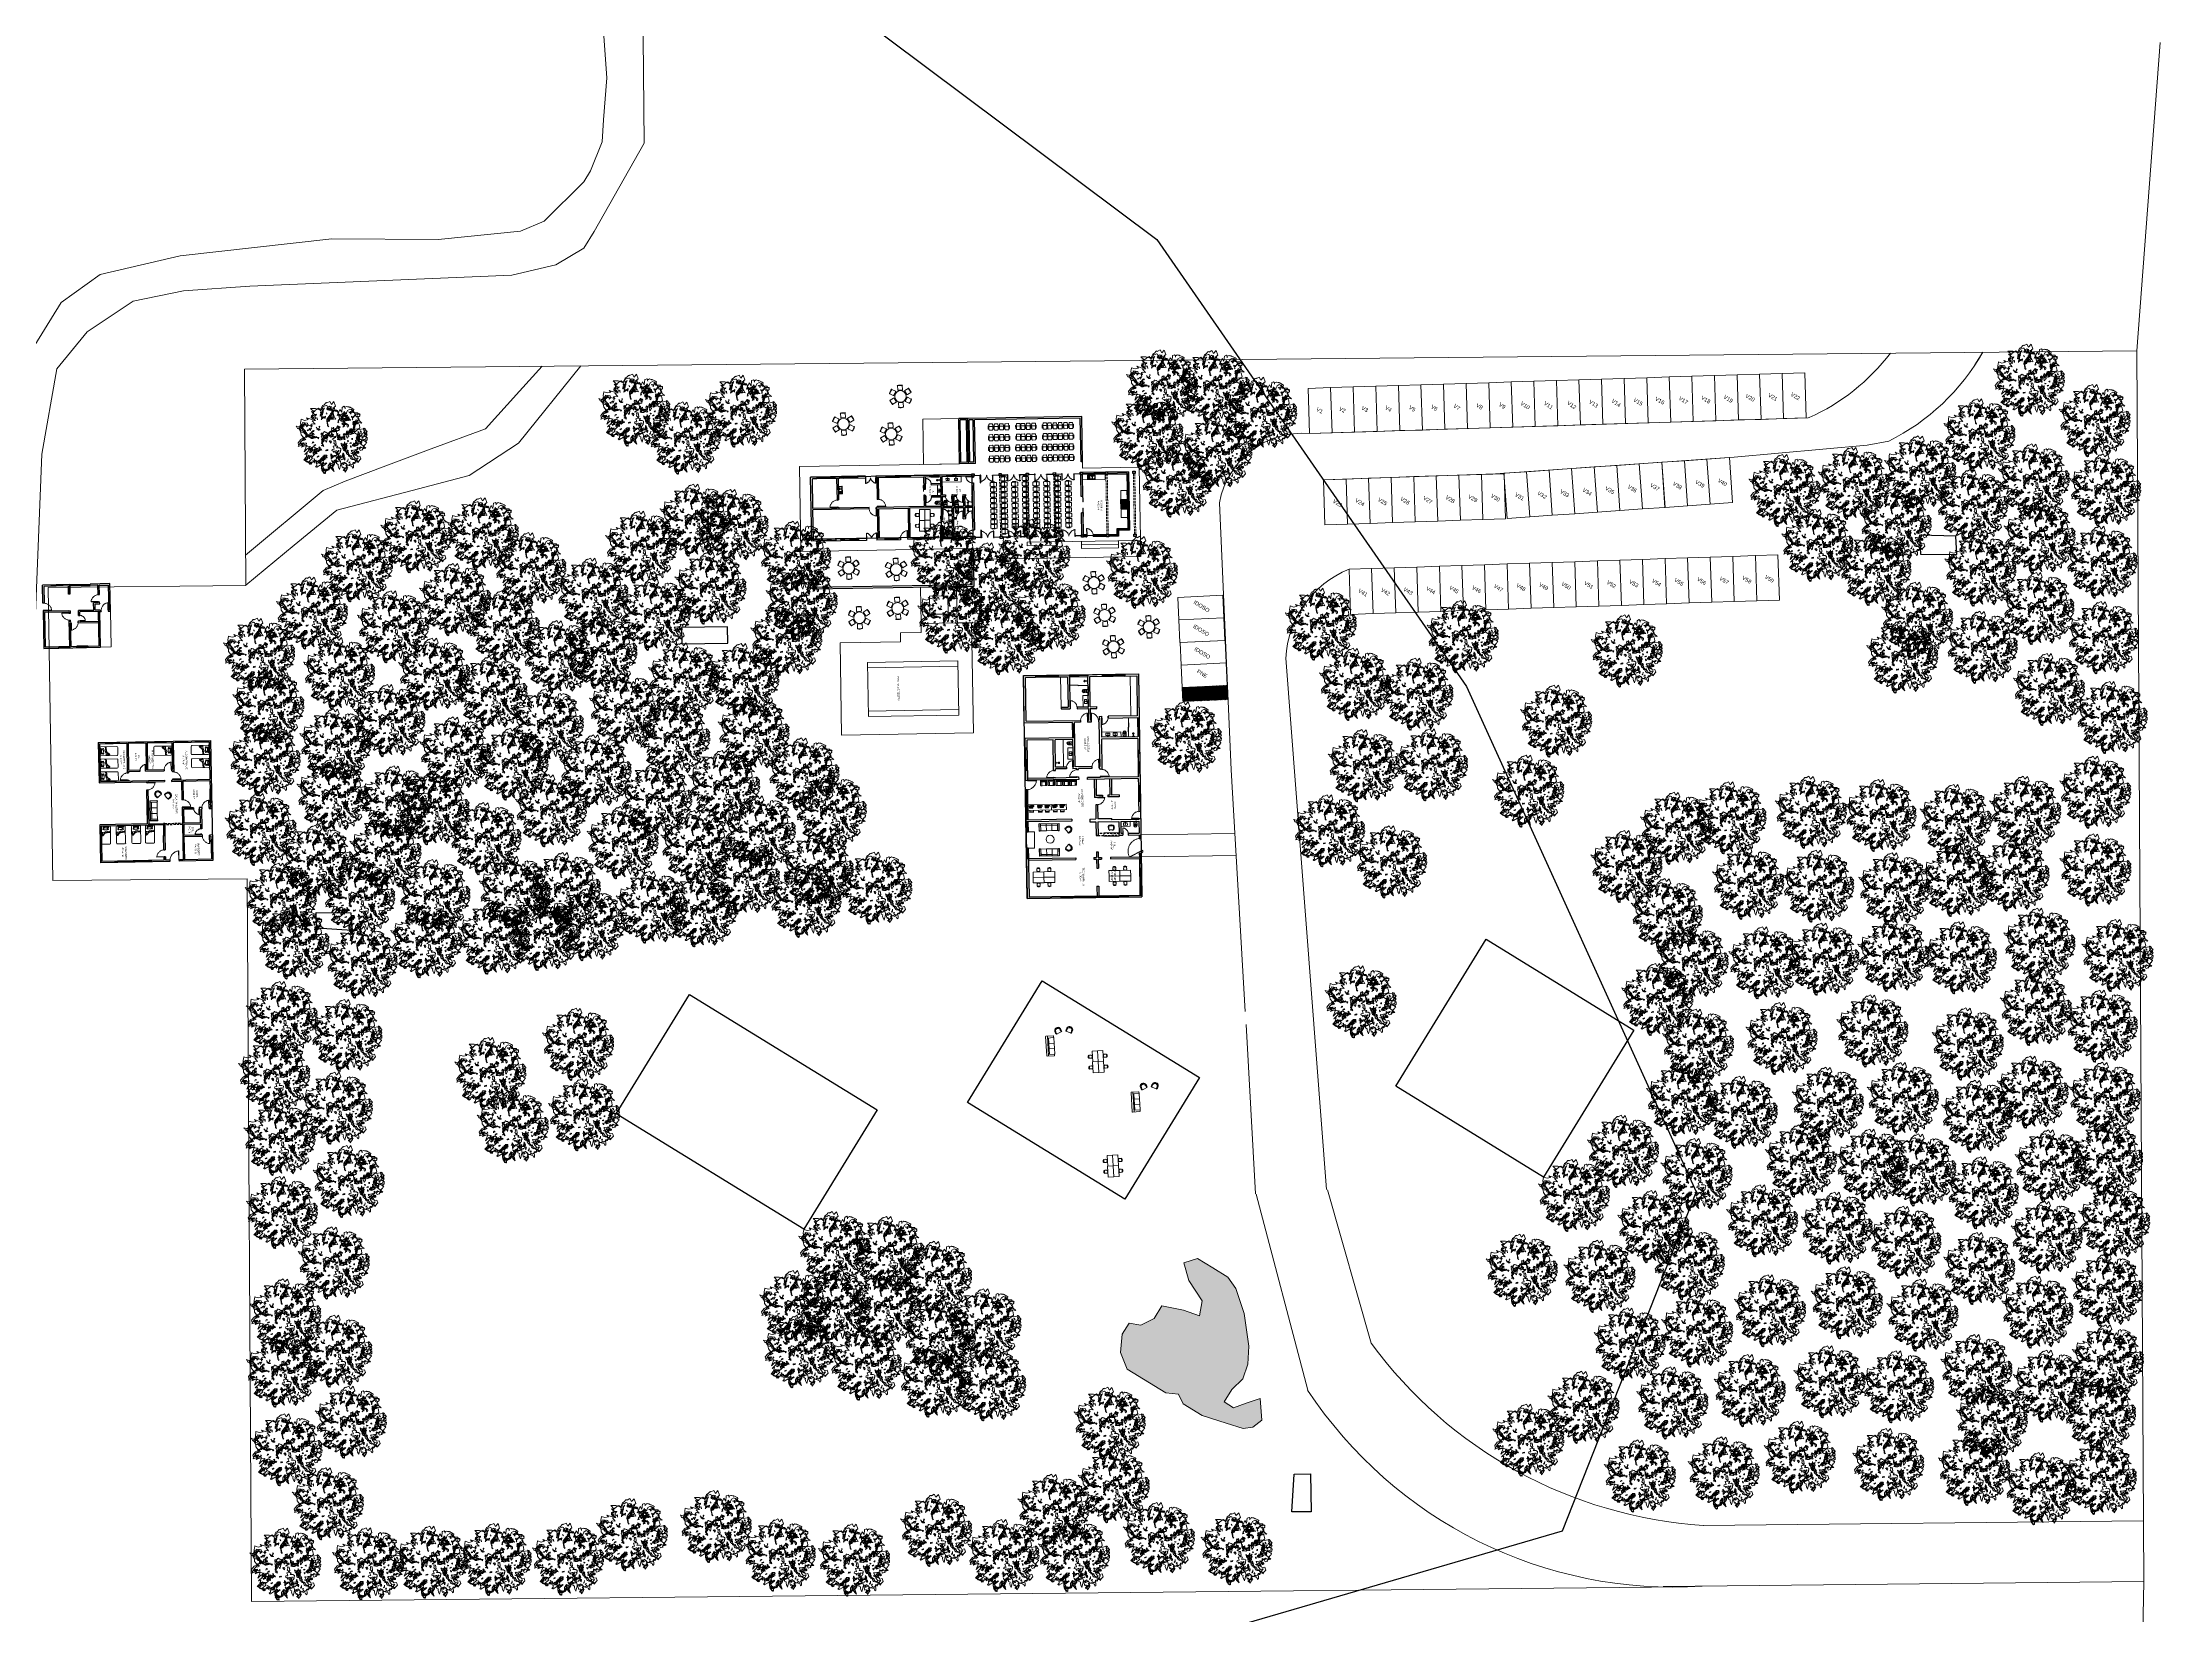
# Model space of a CAD drawing. Header units: metres. Extents: x -71 to 881, y -503 to 661.
# Drawn here: x 92.2 to 327.6, y -332.7 to -158.6 of the extents above; entities that cross this region are included whole.
import ezdxf

# ---------------------------------------------------------------- set-up
doc = ezdxf.new("R2010")
doc.units = ezdxf.units.M
for name, pattern in [('ACAD_ISO02W100', [15, 12, -3]), ('CACHE', [0.375, 0.25, -0.125]), ('HIDDEN2', [0.1875, 0.125, -0.0625])]:
    doc.linetypes.add(name, pattern=pattern)
for name, color, linetype, lineweight in [('02. Paredes', 6, 'Continuous', 30), ('03. Esquadria janelas', 2, 'Continuous', 15), ('03. Esquadria Porta', 2, 'Continuous', 15), ('04. Pisos', 8, 'Continuous', 5), ('05. Textos', 5, 'Continuous', 0), ('07. Mobiliário', 51, 'Continuous', 5), ('08. Projeção', 1, 'ACAD_ISO02W100', 5), ('Parede', 6, 'Continuous', 30)]:
    doc.layers.add(name, color=color, linetype=linetype, lineweight=lineweight)
for name, color, linetype in [('02.b. Parede a demolir', 1, 'CACHE'), ('02.c. Parede a construir', 5, 'Continuous'), ('Cobertura', 2, 'Continuous')]:
    doc.layers.add(name, color=color, linetype=linetype)
doc.layers.add('ARBRE', color=100, linetype='Continuous', lineweight=13, true_color=0x00ff3f)
doc.styles.add('ESC 1.100', font='ARIALN.TTF', dxfattribs={"height": 0.2})
doc.styles.get("Standard").update_dxf_attribs({"font": 'arial.ttf'})

# ---------------------------------------------------------------- blocks, each defined once
blk = doc.blocks.new('camasolteiro02')
for p, q in [((51, 0), (-51, 0)), ((-51, 0), (51, 0)), ((-51, -2), (-51, 0)), ((51, -2), (51, 0)), ((40, -2), (-51, -2)), ((-50, -190), (-50, -12)), ((40, -200), (-40, -200)), ((35, -2), (-35, -2)), ((51, -2), (-34, -2)), ((50, -190), (50, -12))]:
    blk.add_line(p, q)
for centre, radius, start, end in [((-40, -12), 10, 90, 180), ((-49, -57), 1.23, 90, 142.8431), ((-40, -190), 10, 180, 270), ((40, -12), 10, 0, 90), ((40, -190), 10, 270, 0), ((49, -70), 1.23, 39.6145, 90)]:
    blk.add_arc(centre, radius, start, end)
for points, knots in [([(-50, -65), (-49, -66), (-5, -70), (20, -67), (38, -114), (38, -91), (39, -84), (44, -75), (47, -71), (50, -69), (49, -69), (49, -69), (49, -69)], [1.179138, 1.179138, 1.179138, 1.179138, 4.278979, 98.140229, 150.29156, 154.194563, 163.809696, 172.228699, 179.388193, 179.916356, 180.434462, 181.065997, 181.065997, 181.065997, 181.065997]), ([(-50, -70), (-50, -70), (-50, -70), (-49, -71), (-49, -71), (-48, -71), (-48, -71), (-48, -71), (-47, -71), (-47, -71), (-46, -71), (-45, -71), (-45, -71), (-43, -71), (-36, -71), (-32, -72), (-29, -72), (-22, -73), (-18, -73), (-10, -74), (-6, -74), (0, -76), (2, -76), (6, -78), (8, -78), (11, -80), (13, -82), (16, -84), (18, -86), (19, -89), (20, -89), (21, -91), (21, -91), (23, -93), (23, -95), (25, -98), (26, -99), (27, -102), (28, -102), (29, -104), (29, -104), (30, -105), (30, -106), (31, -107), (31, -107), (32, -108), (32, -108), (33, -108), (33, -108), (34, -109), (35, -109), (36, -109), (36, -109), (37, -109), (38, -109), (39, -108), (39, -108), (40, -107), (40, -107), (41, -106), (41, -106), (41, -105), (42, -105), (42, -104), (42, -104), (42, -103), (42, -102), (43, -101), (43, -100), (43, -99), (43, -98), (43, -98), (43, -97), (43, -96), (43, -96), (43, -95), (43, -95), (43, -94), (43, -93), (43, -93), (43, -92), (43, -91), (43, -90), (44, -88), (44, -87), (44, -86), (44, -86), (44, -85), (44, -84), (44, -84), (44, -83), (49, -82), (49, -81), (49, -80), (49, -79), (49, -78), (49, -78), (50, -77), (50, -77), (50, -77), (50, -77), (50, -76), (50, -76), (50, -76)], [2.761415, 2.761415, 2.761415, 2.761415, 2.829206, 2.829206, 3.660886, 3.660886, 4.097157, 4.097157, 4.464162, 4.464162, 5.39152, 5.39152, 7.246236, 7.246236, 10.955667, 10.955667, 18.37453, 18.37453, 33.212255, 33.212255, 48.04998, 48.04998, 60.019504, 60.019504, 71.989027, 71.989027, 83.95855, 83.95855, 95.928074, 95.928074, 99.337206, 99.337206, 102.746339, 102.746339, 110.488091, 110.488091, 116.982094, 116.982094, 121.58744, 121.58744, 125.074699, 125.074699, 127.748544, 127.748544, 129.874348, 129.874348, 131.607074, 131.607074, 133.012182, 133.012182, 134.185572, 134.185572, 135.358962, 135.358962, 136.532352, 136.532352, 137.705742, 137.705742, 138.879132, 138.879132, 140.052522, 140.052522, 141.225912, 141.225912, 143.645822, 143.645822, 146.065732, 146.065732, 148.485642, 148.485642, 149.88036, 149.88036, 151.014889, 151.014889, 152.149417, 152.149417, 153.508303, 153.508303, 155.04767, 155.04767, 156.587038, 156.587038, 159.665773, 159.665773, 161.486893, 161.486893, 162.994551, 162.994551, 163.773757, 163.773757, 165.332168, 165.332168, 166.890579, 166.890579, 169.462976, 169.462976, 172.035372, 172.035372, 172.917822, 172.917822, 173.800272, 173.800272, 174.402112, 174.402112, 174.402112, 174.402112]), ([(-16, -39), (-17, -39), (-21, -39), (-31, -42), (-25, -32), (-24, -25), (-32, -7), (-25, -12), (-12, -6), (9, -7), (22, -12), (31, -6), (31, -8), (31, -11), (29, -15), (30, -21), (28, -28), (38, -41), (28, -39), (25, -39), (23, -39), (23, -39)], [81.687104, 81.687104, 81.687104, 81.687104, 84.303092, 94.490265, 95.821174, 114.974443, 124.217806, 127.994946, 132.672535, 168.407907, 181.157056, 185.083873, 185.083873, 185.083873, 194.913874, 196.95947, 203.804533, 217.332123, 221.076914, 227.501963, 227.635262, 227.635262, 227.635262, 227.635262]), ([(-13, -43), (-14, -43), (-16, -43), (-17, -43), (-17, -43), (-16, -41), (-15, -36), (-18, -29), (-13, -23), (-18, -18), (-8, -20), (2, -20), (11, -20), (26, -17), (22, -21), (23, -26), (26, -33), (21, -39), (26, -44), (22, -44), (1, -42), (-13, -43)], [128.109957, 128.109957, 128.109957, 128.109957, 133.877174, 133.877174, 133.877174, 134.700022, 140.852367, 148.288711, 156.818578, 158.771961, 161.075668, 177.368653, 194.033089, 200.69833, 202.514132, 207.842433, 213.9765, 223.65884, 225.88537, 231.073357, 231.878679, 231.878679, 231.878679, 231.878679])]:
    blk.add_open_spline(points, degree=3, knots=knots)
blk.add_spline([(-49, -56), (-43, -60), (-23, -63), (-20, -60), (29, -71), (49, -69)], degree=3)
blk = doc.blocks.new('rtry')
for p, q in [((39002, 28767), (39002, 28704)), ((39005, 28767), (39005, 28704)), ((39006, 28770), (39189, 28770)), ((39006, 28768), (39189, 28768)), ((39006, 28703), (39017, 28703)), ((39006, 28700), (39011, 28700)), ((39018, 28767), (39018, 28704)), ((39019, 28755), (39070, 28755)), ((39019, 28703), (39070, 28703)), ((39071, 28767), (39071, 28756)), ((39071, 28754), (39071, 28704)), ((39072, 28755), (39123, 28755)), ((39072, 28703), (39123, 28703)), ((39124, 28767), (39124, 28756)), ((39124, 28754), (39124, 28704)), ((39125, 28755), (39176, 28755)), ((39125, 28703), (39176, 28703)), ((39177, 28767), (39177, 28704)), ((39189, 28703), (39178, 28703)), ((39189, 28700), (39183, 28700)), ((39190, 28767), (39190, 28704)), ((39192, 28767), (39192, 28704))]:
    blk.add_line(p, q)
for centre, radius, start, end in [((39006, 28767), 3.5, 90, 180), ((39006, 28704), 3.5, 180, 270), ((39006, 28767), 1, 90, 180), ((39006, 28704), 1, 180, 270), ((39011, 28702), 1.25, 270, 90), ((39017, 28767), 1, 0, 90), ((39017, 28704), 1, 270, 0), ((39019, 28767), 1, 90, 180), ((39019, 28756), 1, 180, 270), ((39019, 28754), 1, 90, 180), ((39019, 28704), 1, 180, 270), ((39070, 28767), 1, 0, 90), ((39070, 28756), 1, 270, 0), ((39070, 28754), 1, 0, 90), ((39070, 28704), 1, 270, 0), ((39072, 28767), 1, 90, 180), ((39072, 28756), 1, 180, 270), ((39072, 28754), 1, 90, 180), ((39072, 28704), 1, 180, 270), ((39123, 28767), 1, 0, 90), ((39123, 28756), 1, 270, 0), ((39123, 28754), 1, 0, 90), ((39123, 28704), 1, 270, 0), ((39125, 28767), 1, 90, 180), ((39125, 28756), 1, 180, 270), ((39125, 28754), 1, 90, 180), ((39125, 28704), 1, 180, 270), ((39176, 28767), 1, 0, 90), ((39176, 28756), 1, 270, 0), ((39176, 28754), 1, 0, 90), ((39176, 28704), 1, 270, 0), ((39178, 28767), 1, 90, 180), ((39178, 28704), 1, 180, 270), ((39183, 28702), 1.25, 90, 270), ((39189, 28767), 3.5, 0, 90), ((39189, 28767), 1, 0, 90), ((39189, 28704), 3.5, 270, 0), ((39189, 28704), 1, 270, 0)]:
    blk.add_arc(centre, radius, start, end)
blk = doc.blocks.new('WMF2', base_point=(0, 0))
at = {"color": 251, "lineweight": 0, "true_color": 0x636466}
for points in [[(81.2, -212.6), (86.4, -202.4), (92.4, -197.6), (98.5, -189.6), (99, -190.2), (98.9, -191.2), (99.5, -191.2), (100, -191.8), (99.9, -192.9), (107.4, -202.2), (106.6, -204.2), (107.6, -204.3), (108.1, -204.9), (108.1, -206), (111.9, -204.6), (113, -203.7), (114.1, -203.8), (114.2, -204.2), (114.1, -204.7), (112.9, -205.8), (117.8, -214.2), (115.8, -208.9), (110.1, -215.9), (115, -221), (115.7, -222.8), (116.4, -221.3), (116.4, -220.8), (117, -220.2), (118.5, -220.4), (121.4, -223.8), (123.4, -224.6), (124.1, -224), (124.6, -224.1), (124.3, -221.4), (124.4, -220.3), (125, -219.8), (134.8, -221.8), (134.7, -222.9), (140.6, -222.8), (141, -223.4), (141, -223.8), (142.6, -224), (142.6, -223.5), (143.7, -222.5), (144.2, -223.1), (145.9, -222.2), (146, -221.2), (147.1, -220.1), (149.2, -220.3), (149.7, -220.9), (149.6, -221.9), (157.2, -218.9), (158.3, -210.6), (152.6, -198.7), (162.8, -199.9), (152.7, -183.1), (154.3, -173.7), (175.9, -184.2), (183.1, -179.1), (189, -172.6), (192.5, -184.1), (195.3, -173.7), (201, -168.9), (202.9, -164.9), (210.8, -168.4), (212.4, -167.4), (213.6, -166.4), (215.1, -160.3), (217.5, -158.4), (210.7, -143), (221.5, -142.3), (222.3, -138.6), (222.8, -126.5), (221.7, -126.4), (221.2, -125.8), (222.5, -124.4), (220.8, -119.9), (220.9, -117.9), (217.9, -115.5), (216, -113.3), (211.7, -115.5), (215.1, -113.7), (215.7, -113.2), (216.2, -113.3), (216.3, -112.7), (215.8, -112.1), (217.4, -110.7), (217.5, -109.6), (213.1, -105.6), (212.6, -105), (197.1, -110.2), (202.9, -101.2), (188.8, -101.7), (195, -95.9), (196.4, -92.3), (193.6, -87.2), (201.5, -82.2), (206.2, -84.5), (217.5, -73.6), (205.8, -70), (212.1, -61.1), (204.1, -55), (204.8, -53.5), (202.8, -51.3), (195.1, -48.9), (190.1, -45.3), (178.3, -45.4), (176.9, -43.8), (174.7, -43.6), (173, -29.2), (166.4, -14.8), (160.9, -29.6), (158.2, -21.4), (152.7, -38.1), (150, -37.7), (143.8, -43.4), (139.6, -38.3), (135.3, -33.2), (133.4, -15.7), (130.6, -23.1), (123.6, -13.7), (122, -1.9), (114.4, -4.3), (111.7, -4.7), (104, -8.8), (99.3, -8.4), (98, -10.9), (97.5, -10.4), (97, -10.4), (99.5, -16.9), (99.1, -17.4), (95.4, -24.9), (90.8, -34.3), (89.4, -32.7), (89.5, -31.6), (81.6, -37.3), (81.6, -38.4), (70.4, -36.8), (69.6, -32.5), (62.2, -27.8), (49.3, -24.4), (44.2, -28.8), (49.5, -33), (47.4, -42.9), (52.2, -53), (31.9, -54.5), (45.9, -59.6), (49.4, -70.1), (59.1, -74.8), (58.3, -81.4), (49.4, -83.8), (46.8, -91.9), (40.1, -89.3), (24.4, -82.9), (24, -87.6), (8.8, -80.9), (12.7, -92.6), (23.6, -100.1), (8.8, -109.6), (3.3, -107.4), (3, -110.6), (3.9, -111.8), (16.6, -120.4), (8.2, -134.5), (9.8, -146.9), (19, -150.2), (22.7, -142.6), (34.4, -144.6), (32.7, -156.4), (43.2, -148.7), (41.6, -148.5), (39.7, -158), (44.9, -159.4), (46.4, -161.1), (40.4, -164.3), (40.4, -170.1), (36.9, -171.3), (31.9, -175.1), (27.1, -181), (44.8, -177.4), (46.4, -177), (49.1, -182.5), (50.2, -181.5), (55.7, -185.7), (50.6, -189.2), (54.4, -189.2), (50.2, -198.2), (52.5, -203.1), (52.4, -204.2), (54.1, -203.3), (57.3, -203.5), (58.1, -205.1), (55.3, -208.1), (56.9, -208.2), (57.7, -210), (58.2, -210.4), (58.2, -211), (60.9, -210.7), (62.3, -212.4), (63.4, -212.5), (63.4, -212), (64, -211.5), (64.6, -211.5), (65.4, -212.7), (65.1, -216.3), (66.1, -217.5), (66.7, -217), (68.2, -217.7), (68.3, -217.1), (69.4, -216.3), (77.8, -218.2), (81.2, -212.6), (81.2, -212.6)], [(162.2, -221.5), (162.6, -220.8), (164.4, -221.2), (167.6, -217.7), (169.5, -216.9), (170.3, -213.1), (171.4, -210.4), (167.5, -207.6), (170.6, -209.8), (171.3, -210.1), (171.5, -210.6), (172.1, -210.4), (172.4, -209.7), (174.4, -210.6), (175.4, -210.2), (177, -204.4), (177.3, -203.7), (165.6, -192.2), (176.3, -193.3), (169.5, -181), (177.5, -183.9), (181.3, -183.5), (184.6, -178.7), (192.7, -183.5), (192.7, -188.7), (207.5, -193.9), (205.4, -181.8), (216.2, -183.5), (218.1, -173.6), (219.8, -173.5), (220.9, -170.8), (219.5, -162.8), (220.5, -156.8), (215.1, -146.3), (215.9, -144.3), (215.1, -142.2), (227.2, -134.2), (237.1, -121.8), (221.4, -123.6), (227.5, -117.5), (210.1, -120.1), (209.2, -117.5), (201.4, -114.6), (204, -108.5), (206.6, -102.4), (221.5, -92.8), (213.6, -93.6), (218.8, -83.2), (228.7, -76.4), (223.1, -70.7), (221.6, -68.5), (214.5, -63.4), (212.7, -59), (209.8, -59), (210, -58.3), (209.9, -57.9), (205.2, -63.1), (204.5, -62.9), (196.2, -63), (185.7, -63.1), (186.6, -61.1), (187.6, -60.7), (178.9, -56.2), (177.9, -56.7), (174.3, -46), (177.8, -43.3), (178.7, -34.6), (175.9, -21.5), (169.7, -18.9), (168.3, -25.6), (158.6, -28.1), (151.7, -37), (141.2, -19.5), (143, -34.3), (135.1, -42.2), (135.3, -53), (129, -55.3), (122.9, -48.3), (114.5, -49.7), (113.8, -42.6), (112.5, -25.6), (108.1, -27.3), (107.2, -10.8), (98.5, -19.5), (96.7, -32.6), (81.6, -23.7), (81, -17.8), (78.1, -18.9), (77.5, -20.3), (75.4, -35.5), (59.1, -34.3), (48.8, -41.3), (47.4, -41.9), (58.4, -50.9), (61.9, -62.2), (50.5, -66), (62.2, -71.9), (61.6, -70.5), (52.2, -73), (53.4, -78.3), (52.5, -80.4), (47, -76.5), (41.7, -79.1), (39.1, -76.5), (33.5, -73.8), (26.1, -72.1), (37.3, -86.3), (38.3, -87.5), (34.6, -92.4), (36, -92.9), (34.7, -99.7), (29.3, -96.7), (31, -100.2), (21.1, -100.5), (17.7, -104.7), (16.7, -105.1), (18.3, -106.2), (19.5, -109.2), (18.4, -110.7), (14.5, -109.4), (15.1, -110.9), (13.9, -112.5), (13.7, -113.2), (13.2, -113.4), (14.7, -115.6), (13.8, -117.6), (14.2, -118.7), (14.7, -118.5), (15.4, -118.8), (15.6, -119.3), (14.9, -120.6), (11.6, -122), (11, -123.4), (11.7, -123.7), (11.7, -125.3), (12.3, -125.1), (13.6, -125.8), (15.6, -134), (18.2, -142.8), (22.1, -134.7), (33.6, -134.7), (40.5, -137.9), (50.5, -139.7), (50.2, -140.4), (49.2, -140.8), (49.4, -141.3), (49.2, -142), (48.1, -142.4), (43.2, -153.3), (41.1, -153.6), (41.4, -154.5), (41.1, -155.2), (40.1, -155.6), (43, -158.5), (44.3, -159), (44.8, -160), (44.4, -160.3), (43.9, -160.5), (42.5, -159.9), (37.1, -168), (41, -163.9), (32.2, -162), (29.8, -168.6), (28.5, -170), (30.1, -169.9), (30.7, -169.7), (31.4, -170), (31.9, -171.5), (30.2, -175.6), (30.4, -177.7), (31.1, -178), (31.4, -178.6), (33.6, -177.1), (34.6, -176.7), (35.3, -177), (38, -186.6), (37, -187.1), (39.7, -192.3), (39.4, -192.9), (38.9, -193), (39.6, -194.6), (40, -194.4), (46.8, -191.6), (41, -195.6), (50.5, -190), (56.4, -190.2), (45, -196.9), (45.8, -198.8), (45.5, -199.5), (44.6, -199.9), (50.6, -205.4), (58.5, -202.6), (66.7, -192.2), (70.2, -201.8), (80.6, -185.2), (89.7, -182.4), (90, -206.4), (97.8, -210.6), (106.2, -213), (97.6, -221.3), (108.1, -219.1), (114.9, -222), (119.4, -221.9), (119.8, -230.6), (121.4, -231.6), (122.9, -232.2), (129, -230.8), (131.8, -232), (142.5, -219), (148, -228.4), (151.6, -227.4), (162.7, -222.5), (162.2, -221.5), (162.2, -221.5)], [(40.9, -56.4), (43.2, -58.2), (49, -57), (47.2, -57.6), (47.2, -59.3), (49, -61.7), (53, -58.8), (53.6, -58.2), (53, -60.5), (50.1, -63.4), (48.4, -62.8), (46.7, -58.8), (40.9, -58.2), (39, -58.2), (42.6, -53), (43.8, -54.1), (40.9, -56.4), (40.9, -56.4)], [(57.8, -28.8), (58.6, -30.3), (56.9, -35.4), (57.4, -30.3), (54.2, -29.5), (53.3, -31.5), (53, -32.3), (51.5, -33.2), (53.2, -30.1), (53.8, -27.8), (53.5, -27.2), (51.1, -26.6), (45.8, -30.3), (45.7, -26.4), (59.4, -25.8), (58.4, -26.3), (57.8, -28.8), (57.8, -28.8)], [(57.8, -59.8), (57.3, -59.7), (57, -60), (56.6, -60), (56.2, -59.8), (56.3, -59.3), (56.5, -59.1), (57, -58.9), (57.4, -59.1), (57.7, -59.1), (57.4, -58.4), (56.8, -58.5), (56.5, -58.3), (56.7, -57.6), (56.3, -57.3), (55.9, -57.5), (55.8, -56.9), (54.9, -56.6), (54.8, -56.8), (54.5, -56.9), (54, -55.9), (52.7, -55.4), (52.3, -55.4), (52.2, -55.8), (52, -56.1), (51.3, -56.1), (51, -55.6), (50.8, -55.6), (50.7, -55.5), (50.6, -55.3), (49.8, -55.2), (48.8, -54.3), (49.2, -53.5), (49.2, -53.2), (48.8, -53.2), (48.7, -52.4), (48.8, -52.2), (49.6, -52.5), (49.8, -52.6), (49.8, -52.7), (50.7, -53.5), (51.2, -53.1), (51.4, -53.2), (51.4, -53.3), (52, -52.3), (52.3, -52.5), (52.3, -52.9), (52.2, -53), (52.1, -53), (52.3, -53.3), (52.4, -53.6), (52.8, -53.6), (52.5, -52.3), (51.6, -50.7), (51.3, -50.5), (51.3, -50.3), (50.7, -50.4), (50.6, -50.3), (50.5, -50.1), (50.8, -49.8), (51, -49.8), (50.9, -49.5), (49.5, -49.4), (48.2, -49.5), (47.8, -49.2), (48, -49), (47.9, -48.7), (46.7, -47.9), (46.7, -47.4), (47.6, -47.5), (48.4, -47.4), (48.9, -47.7), (49, -48), (49.8, -47.7), (50.3, -46.7), (50.2, -46.3), (49.7, -46.3), (49.2, -46.4), (49, -45.8), (48.9, -45.7), (48.7, -46.1), (48.1, -45.7), (47.4, -44.9), (46.3, -45.4), (46.1, -45.3), (46.2, -44.6), (46.6, -44.2), (47.6, -44), (48.1, -44.2), (48.6, -43.1), (48, -42.7), (47.9, -42.4), (48.1, -42.2), (48.8, -42.1), (48.2, -41.4), (48.7, -40.6), (48.3, -39.5), (48.7, -39.4), (49.4, -40), (49.5, -40.2), (49.6, -40.3), (49.9, -40.1), (49.5, -39.4), (50, -39.4), (50.5, -39.9), (50.5, -40), (50.9, -39.8), (50.8, -39.3), (51.3, -38.8), (51.8, -38.8), (51.5, -37.7), (51.6, -37.6), (52.4, -37.8), (52.4, -37.5), (51.2, -36.5), (51.1, -36.1), (51.1, -35.8), (50.5, -35.5), (50.5, -34.8), (50.1, -34.5), (50, -34.3), (50.2, -34.2), (50.6, -34.1), (50.8, -34.3), (51.4, -34.3), (52.2, -34.6), (52.5, -34.8), (52.6, -35.3), (52.9, -35.2), (52.9, -34.4), (52.8, -34.4), (52.7, -34.1), (53.3, -34.1), (53.6, -33.4), (53.8, -33.1), (53.9, -33.1), (54, -33.1), (54.1, -33.7), (54.7, -33.5), (54.6, -33.2), (56.1, -33.7), (56, -33.4), (55.3, -32.9), (55.2, -32.5), (55.4, -32.4), (55.8, -32.2), (55.9, -32.6), (56.1, -32.6), (56.4, -32.1), (55.9, -31.6), (55.5, -30.5), (55.3, -30.5), (55.4, -29.8), (55.2, -28.9), (55.5, -28.4), (55.9, -28.3), (56.2, -28.6), (56.4, -28.3), (57, -28.3), (57.6, -27.9), (57.7, -28.1), (58, -28.2), (58.2, -28), (58.4, -28.1), (58.7, -27.7), (58.9, -27.4), (59.4, -27.6), (60.1, -27.2), (61.1, -28), (61.4, -28.1), (61.6, -28.5), (62, -28.4), (61.6, -28.6), (61.5, -28.9), (62, -29.7), (62.4, -29.9), (63.4, -29.6), (63.3, -29.3), (63.6, -29.3), (63.5, -29), (62.9, -29), (63, -28.7), (62.9, -28.5), (62.3, -28.9), (62.6, -28.3), (62.9, -28.3), (63.5, -28.9), (64.3, -29.1), (64.6, -29.5), (65.1, -29.5), (65.7, -29.9), (65.9, -29.8), (66, -29.7), (65.9, -29.3), (65.1, -29.1), (65.3, -29), (66.1, -29.4), (66, -29.9), (67.8, -31), (67.5, -31.2), (66.8, -30.9), (66.3, -30.2), (65.9, -30.1), (65.6, -30.3), (65.4, -30.3), (65.4, -30), (64.9, -30.2), (64.8, -29.8), (64.1, -30.1), (64.2, -30.3), (64, -30.6), (63.5, -30.7), (64, -30.4), (64.1, -29.8), (64.3, -29.8), (64.5, -29.5), (64.4, -29.2), (64.1, -29.1), (63.7, -29.3), (63.6, -29.5), (63.7, -29.7), (63.2, -29.9), (62.9, -31.2), (62.9, -30.2), (62.8, -30.1), (62.6, -29.9), (62.4, -30.1), (60.9, -29.4), (60.7, -29.6), (60.6, -29.8), (60.9, -31.2), (60.9, -31.4), (61.5, -30.8), (61.6, -30.5), (60.9, -31.6), (60.7, -31.8), (60.6, -32.1), (60.8, -31.1), (60.6, -30.5), (60.5, -30.4), (60.1, -30.7), (59.8, -31.7), (59.6, -32), (59.4, -31.6), (60.4, -30.3), (60.6, -29.6), (60.6, -29.4), (60.5, -29.1), (59.8, -28.8), (59.6, -29.1), (59.8, -29.4), (60.1, -29.5), (60, -29.7), (59.5, -29.3), (59.4, -28.8), (58.9, -28.9), (58.5, -29), (58.5, -29.5), (58.6, -29.9), (59.1, -30.1), (59.2, -30.3), (59, -30.1), (58.7, -30.7), (58.5, -30.4), (57.4, -30.6), (57.2, -30.9), (57.5, -31.6), (58, -31.8), (58.3, -32), (58, -32.1), (58.1, -32.5), (58.1, -32.6), (58.4, -32.7), (58.3, -32.9), (58, -32.8), (57.8, -31.8), (57.7, -31.7), (57.3, -32.4), (57.3, -32.3), (56.9, -33), (57, -34.3), (58, -33.8), (57.7, -35.1), (57.9, -35.3), (57.6, -35.4), (57.5, -35.7), (57.5, -35.4), (57.4, -35), (57.1, -34.8), (56.7, -35), (56, -36.3), (56.2, -35.6), (56, -35.2), (55.9, -35.1), (55.6, -35.2), (55.3, -35.8), (55.7, -37.3), (56, -36.8), (56.1, -37.5), (55.3, -37.1), (55.3, -35.5), (54.6, -35), (55, -35), (55, -34.9), (54.2, -34.4), (53.2, -34.7), (53, -35.1), (52.9, -35.1), (53.1, -35.4), (53.4, -35.4), (53.8, -35.1), (53.5, -35.7), (53, -36), (53, -36.7), (52.9, -36.8), (52.6, -36), (52.5, -35.5), (52.2, -35.3), (51.9, -35.4), (52.4, -37.1), (52.4, -37.2), (52.5, -37.3), (52.7, -37.4), (52.9, -37.3), (53, -37), (52.4, -38.4), (52.4, -39.1), (52.7, -39.1), (52.8, -39.3), (52.4, -39.7), (52.3, -39.9), (52.5, -40.3), (53, -40.6), (53, -40.6), (52.4, -40.4), (52.2, -40.3), (52.3, -39.6), (51.9, -39.5), (51.8, -39.6), (51.8, -39.7), (51, -39.9), (51, -40.2), (51.1, -40.4), (51.5, -40.6), (50.5, -40.2), (49.9, -40.3), (49.7, -40.3), (49.6, -40.6), (49.5, -40.6), (49.5, -40.4), (49.3, -40.5), (49.2, -40.8), (49.2, -41), (48.9, -41.9), (48.9, -42), (49.5, -41.8), (49.8, -40.9), (50, -40.7), (51.2, -41.4), (51.4, -41.7), (51.5, -42.1), (50.9, -41.9), (50.8, -41.2), (50.5, -41.2), (49.7, -41.6), (49.5, -42.3), (49.5, -42.4), (49.4, -42.6), (49.2, -42.3), (48.9, -42.3), (48.6, -42.8), (49.1, -43.2), (49.1, -43.3), (49.2, -43.4), (48.4, -43.7), (48.2, -44), (48.4, -44.4), (48.9, -44.4), (49.3, -44.6), (49, -44.9), (48.5, -44.4), (48.3, -44.3), (47.9, -45.1), (48, -45.3), (48.6, -45.6), (48.7, -45.4), (49, -45.3), (49.3, -45.5), (49.1, -45.7), (50.1, -46.3), (50.9, -45.8), (50.9, -45.7), (50.8, -45.3), (50.4, -45.2), (50.2, -45.1), (50.3, -44.9), (51, -45.3), (51, -45.5), (51.4, -46.2), (51.2, -45.9), (51, -45.8), (50.6, -46.1), (50.6, -46.2), (50.7, -46.4), (50.8, -46.5), (51.1, -46.4), (50.3, -46.8), (50.4, -47.1), (50.3, -47.2), (50.4, -47.7), (49.5, -48), (49.3, -48.3), (49.5, -48.7), (50, -48.8), (50.3, -49), (50.8, -48.9), (50.4, -48.9), (51.2, -49.7), (51.1, -49.7), (51.3, -50.2), (51.7, -50), (51.6, -50.1), (51.4, -50.2), (51.5, -50.5), (52, -50.7), (52.3, -50.8), (52.1, -51.2), (52.3, -51.7), (52.5, -51.6), (52.6, -51.2), (52.6, -51.4), (52.9, -51.4), (52.8, -51.8), (52.9, -52.2), (53.5, -52.1), (53.8, -52), (53, -52.7), (52.8, -53.5), (52.9, -53.8), (53, -53.8), (53.3, -53.7), (53.5, -52.9), (53.5, -53.3), (53.1, -54.1), (52.9, -53.9), (52.8, -53.7), (50.7, -54.2), (50.5, -54.5), (50.6, -54.9), (51.1, -55), (51.5, -54.5), (51.9, -54.5), (52.1, -54.5), (52, -54.6), (52.1, -54.8), (52.4, -54.6), (52.4, -54.7), (52.5, -54.8), (52.8, -54.7), (52.9, -54.4), (52.8, -54.9), (53.4, -55.3), (53.6, -55.2), (53.8, -55.4), (53.8, -55.5), (53.8, -55.7), (54.3, -55.6), (54.3, -55.7), (54.9, -56.2), (55.2, -56.3), (55.3, -56.3), (55.4, -55.8), (55.5, -55.6), (55.6, -56), (55.4, -56.3), (56.6, -57.4), (57, -57.4), (57.3, -57.3), (57.3, -56.9), (57.2, -56.7), (56.6, -56.6), (56.4, -56.1), (56.8, -56), (57, -55.7), (57.2, -55.5), (57, -56), (57.2, -56.3), (57.4, -56.3), (57.5, -56.1), (57.7, -56.4), (57.8, -56.7), (58.4, -56.5), (58.5, -56.2), (58.7, -56.5), (59.3, -56.8), (59, -57.4), (59, -58.3), (58.8, -58.2), (59, -56.9), (59, -56.8), (58.4, -57.1), (58.1, -56.7), (58, -56.7), (57.7, -56.7), (57.7, -57.1), (57.5, -57.3), (56.9, -57.5), (57.3, -58.2), (57.5, -58.3), (57.6, -58.2), (57.8, -59), (58.2, -58.9), (58.4, -58.6), (58.5, -59.7), (58, -59.2), (57.8, -59.2), (57.9, -59.6), (57.9, -59.8), (59.2, -60.5), (58.9, -60.5), (58.8, -60.7), (58.9, -61), (59.2, -61.1), (59.4, -61.4), (58.2, -60.5), (57.8, -59.8), (57.8, -59.8)], [(70.8, -34.2), (69.6, -35.6), (69.6, -36), (71.7, -36.3), (72.9, -36.3), (70.4, -36.8), (68.7, -38.1), (68.7, -38.4), (69.6, -39.3), (71.7, -39.3), (72.9, -38.1), (73.4, -39.3), (73.4, -39.8), (74.2, -40.6), (75, -40.6), (75.5, -40.2), (75.5, -39.3), (75.9, -39.3), (76.7, -40.2), (75.9, -40.2), (74.6, -41.4), (74.6, -42.3), (75.5, -43.1), (77.6, -42.7), (77.6, -45.7), (73.8, -45.7), (73.8, -44.8), (72.9, -44), (72, -44.8), (71.7, -42.7), (71.3, -42.3), (69.6, -44.8), (71.3, -46.5), (69.9, -46.9), (69.6, -52), (66.6, -52), (67.8, -50.3), (67.8, -47.3), (67, -45.2), (67.8, -43.1), (67.5, -40.2), (67.5, -38.9), (69.2, -36.8), (69.9, -33.9), (74.6, -34.7), (70.8, -34.2), (70.8, -34.2)], [(82.6, -63.7), (82, -62.6), (81.3, -62.4), (83.3, -61.3), (81.8, -59.2), (80, -59.4), (79.6, -59.3), (80, -58.2), (80.4, -58.3), (81.9, -57.5), (82.7, -54.7), (82.1, -53.7), (80.1, -54.8), (81.9, -53.2), (81.6, -52.7), (82.9, -51), (82.4, -49.9), (81.4, -50.5), (79.7, -49.1), (78.9, -48.9), (85.7, -46.2), (85.6, -44.9), (86.7, -44.3), (86.2, -46), (87, -47.5), (85.9, -48), (86.5, -49), (88.1, -49.5), (84.7, -48), (83.6, -48.6), (85.9, -52.7), (88.1, -53.8), (87.6, -55.7), (86, -56.6), (87.6, -54.1), (87.3, -53.5), (86.1, -53.6), (82.8, -56), (85.1, -58), (88.9, -58.3), (83.3, -65.6), (80.6, -64.8), (82.6, -63.7), (82.6, -63.7)], [(85.8, -32.3), (85.2, -32.3), (84.6, -32.8), (85.8, -34), (84, -36.4), (85.8, -43.4), (84.6, -42.2), (83.5, -43.4), (81.1, -34.6), (82.9, -34), (85.2, -31.7), (84.6, -29.4), (85.8, -29.4), (85.8, -32.3), (85.8, -32.3)], [(87, -67), (86.4, -65.9), (85.7, -65.7), (87.7, -64.6), (86.2, -62.5), (84.5, -62.8), (84.1, -62.6), (84.4, -61.5), (84.8, -61.6), (86.3, -60.8), (87.1, -58), (86.6, -57), (84.5, -58.1), (86.3, -56.5), (86, -56), (87.4, -54.3), (86.9, -53.2), (85.8, -53.8), (84.1, -52.4), (83.3, -52.2), (90.1, -49.5), (90.1, -48.2), (91.1, -47.7), (90.6, -49.3), (91.4, -50.8), (90.4, -51.4), (91, -52.3), (92.5, -52.8), (89.1, -51.3), (88.1, -51.9), (90.3, -56), (92.6, -57.1), (92, -59.1), (90.4, -59.9), (92.1, -57.4), (91.7, -56.8), (90.5, -56.9), (87.2, -59.3), (89.5, -61.3), (93.4, -61.6), (87.7, -68.9), (85, -68.1), (87, -67), (87, -67)], [(90.2, -35.7), (89.6, -35.7), (89, -36.1), (90.2, -37.4), (88.4, -39.7), (90.2, -46.7), (89, -45.5), (87.9, -46.7), (85.5, -38), (87.3, -37.4), (89.6, -35), (89, -32.7), (90.2, -32.7), (90.2, -35.7), (90.2, -35.7)], [(95.4, -24.9), (93.1, -25.5), (93.1, -24.4), (91.9, -23.2), (94.8, -24.4), (99.4, -22.6), (101.9, -23.2), (98.3, -26.7), (98.9, -27.8), (100.7, -29.6), (103.6, -28.4), (103.6, -29.6), (101.9, -30.3), (100.1, -29.6), (95.4, -24.9), (95.4, -24.9)], [(100.3, -13.3), (97.4, -13.9), (96.2, -13.9), (102.6, -9.2), (103.2, -9.8), (114.9, -5.1), (116, -5.1), (100.3, -13.3), (100.3, -13.3)], [(99.6, -46.2), (100.9, -43.3), (100.9, -42.1), (102.6, -42.1), (101.5, -47.3), (100.9, -47.3), (99.6, -46.2), (99.6, -46.2)], [(113.2, -63.6), (113.2, -55.2), (115.4, -53.6), (120.1, -53.6), (116.9, -56.8), (116.9, -57.8), (116.4, -57.8), (114.8, -56.3), (113.7, -57.8), (114.8, -67.3), (110.1, -66.8), (113.2, -63.6), (113.2, -63.6)], [(122.6, -46.8), (119.8, -44.2), (117.8, -43.6), (113.1, -45.9), (112.7, -46.7), (113.1, -47.7), (111.9, -48.2), (110.8, -46.8), (118.4, -42.1), (119.6, -39.9), (119.2, -38.7), (116.8, -39), (116, -38.7), (117.4, -37.5), (121.6, -40.5), (123, -46.2), (122.6, -46.8), (122.6, -46.8)], [(122, -4.6), (121.2, -8.6), (122.7, -8.9), (116.6, -10.2), (116.7, -11.6), (117.7, -13), (118.5, -13.2), (119.5, -12.5), (119.6, -15.9), (127.1, -16.6), (123.5, -19.6), (122.5, -20.3), (122.2, -21.9), (124, -23.5), (121.8, -23.5), (120.3, -23.2), (118.3, -24.5), (119.2, -26.7), (115.9, -30.4), (117.1, -28.1), (116.5, -20.8), (113.5, -19.2), (112.9, -18.3), (116.2, -16.1), (114.1, -18.1), (114, -18.9), (116.7, -19.9), (117.2, -23.8), (120.7, -22.9), (121.4, -21.8), (121.9, -19.4), (119.1, -18.3), (118, -13.5), (116.7, -12.4), (115.6, -10.8), (115.7, -10), (119.3, -9.1), (120.2, -9.3), (120.5, -7.6), (116.3, -5.6), (119.5, -4), (122, -4.6), (122, -4.6)], [(120.4, -66.5), (119.7, -67), (117.4, -64.1), (115.9, -63.5), (117.6, -61), (118.7, -60.2), (120.9, -56.2), (122.1, -57), (122.4, -57.4), (124.4, -57.7), (124.6, -56.4), (122.1, -54.7), (122.9, -54.1), (121.8, -52.7), (120.4, -52.5), (120.3, -53.8), (117.9, -52.1), (115.4, -48), (114.1, -43.2), (114.9, -44.3), (115.1, -46), (115.4, -46.4), (116.4, -46.2), (117.5, -45.3), (117.5, -43), (119.9, -43), (118.8, -45.5), (118.5, -47.4), (121.2, -47.9), (122.6, -46.8), (121.7, -48.6), (121.5, -50), (121.8, -50.3), (123.8, -50.6), (128.3, -42.6), (127.4, -39.7), (128.5, -38.9), (133.5, -41), (134.8, -41.1), (135.4, -39.6), (134.1, -46.4), (135.4, -46.6), (137.6, -42.6), (139.5, -36.5), (138.1, -34.6), (138.2, -34), (142.7, -40), (141.9, -45.2), (141.9, -40.6), (141.6, -38.5), (140, -37.9), (138.3, -40.4), (137, -48.8), (135.1, -48.6), (131.7, -44.1), (133.3, -42.3), (133.4, -41.7), (133.1, -41.3), (131.2, -40.9), (130.1, -45.9), (129.9, -44.8), (129.7, -44.5), (128.4, -44.2), (126.6, -49.7), (127.1, -52.7), (128.3, -54.3), (126.5, -52.7), (124.5, -52.4), (123.4, -53.2), (123.5, -54.9), (125.4, -57.5), (122.9, -58.8), (119.9, -58.7), (118.5, -61.6), (118.1, -64.2), (123.1, -64.5), (122.7, -67.2), (121.1, -66.6), (120.4, -66.5), (120.4, -66.5)], [(127.9, -39.5), (126, -38.3), (124.9, -37.2), (127.2, -38.9), (128.5, -38.9), (129.6, -37.8), (127.2, -35.4), (127.2, -31.4), (128.5, -32.5), (131.4, -31.4), (127.9, -34.9), (130.8, -37.8), (136.6, -36.6), (138.9, -36.6), (137.7, -38.3), (136.6, -39.5), (137.2, -43.1), (134.8, -37.2), (127.9, -39.5), (127.9, -39.5)], [(136.4, -58.5), (136.4, -57.4), (135.8, -56.8), (138.7, -56.8), (137, -59.7), (137, -61.4), (137.5, -62), (134.5, -62), (136.4, -58.5), (136.4, -58.5)], [(220.6, -50.2), (221.8, -50.2), (214.8, -54.9), (213.6, -56.8), (213.1, -57.3), (213.1, -59.1), (215.5, -62), (214.3, -63.1), (215.5, -64.3), (215.6, -69.5), (211.3, -63.7), (209.7, -66.7), (207.4, -66.7), (203.8, -60.9), (202.6, -62.1), (202.6, -63.2), (200.9, -62.1), (200.2, -61.5), (199.6, -61.6), (198.6, -62.8), (199, -59.9), (199.6, -59.3), (200.2, -59.2), (202.5, -61.5), (206.1, -57.9), (205.5, -59.8), (204.9, -60.3), (206.1, -61.5), (206.1, -65), (207.8, -66.7), (209.1, -66.7), (210.3, -65.6), (209, -63.2), (213.7, -63.1), (214.9, -62), (212.5, -58.5), (212.5, -56.8), (213.6, -55.5), (207.7, -53.3), (201.8, -53.4), (200.8, -55.1), (195.6, -58.1), (193.1, -56.4), (190.2, -59.4), (192.1, -61), (195, -61), (194.4, -62.8), (189.8, -64.6), (189.8, -61.7), (187.3, -58.8), (183.3, -63), (183.3, -62.4), (182.1, -61.2), (172.8, -65.4), (172.3, -65.4), (171.7, -66), (173.4, -68.9), (169.4, -67.8), (167, -70.1), (167, -69), (165.9, -67.8), (160.1, -73.7), (159.5, -76.6), (157.2, -75.5), (155.4, -75.5), (154.9, -80.2), (153.1, -77.3), (150.8, -81.4), (147.9, -83.8), (147.3, -84.3), (145.6, -80.9), (150.8, -80.9), (153, -76.7), (156, -74.4), (158.9, -73.7), (159.5, -73.1), (159.4, -71.4), (161.1, -70.8), (161.7, -70.2), (160.6, -69.1), (160.6, -67.9), (161.1, -67.9), (163.5, -64.9), (166.9, -63.7), (173.4, -63.1), (175.1, -59.5), (179.8, -61.8), (181.5, -60.1), (179.8, -57.6), (181.5, -58.2), (185, -55.9), (192, -56.4), (194.9, -52.8), (198.4, -50.5), (201.8, -51.1), (202.4, -51.5), (203.7, -50.4), (207.7, -52.1), (208.3, -52.7), (210.1, -50.3), (211.2, -51.4), (213, -49.1), (220, -50.8), (220.6, -50.2), (220.6, -50.2)], [(148, -61.1), (146.9, -62.1), (146.3, -62.1), (145.7, -61.5), (145.7, -59.8), (146.3, -60.4), (146.9, -60.4), (148, -59.2), (145.7, -55.7), (148, -58.6), (148, -61.1), (148, -61.1)], [(156.9, -69.5), (157.4, -66.7), (159.6, -64), (167.3, -61.1), (168.1, -60.3), (166.5, -62), (168.3, -61.8), (171.4, -59.9), (170.4, -59.4), (170.5, -59.7), (169.6, -59.8), (169.6, -59.5), (171.6, -59.3), (172.3, -59.8), (173.3, -58.5), (172.6, -58), (174.2, -55.9), (172.6, -54.6), (171.7, -54.7), (173.1, -54), (174.3, -53.9), (175.3, -57.1), (178.6, -59.7), (180.2, -60.1), (181.5, -61.1), (181.6, -61.7), (181.3, -62.1), (181.5, -61.4), (180.2, -60.4), (179.4, -61.7), (175.7, -58.2), (174.7, -57.4), (173.5, -57.5), (173.6, -58.5), (174.3, -59.6), (174.1, -59.9), (174.2, -60.2), (174.5, -60.5), (172.3, -60.1), (171.3, -61.8), (170, -61), (163.8, -64.2), (162.7, -65.5), (162.1, -65.5), (161.6, -64.1), (159.8, -64.3), (157.8, -67), (159.1, -68), (159.4, -68), (159.9, -67.3), (160, -67.6), (159.1, -68.6), (157.6, -68.2), (157.1, -68.8), (157.8, -70), (157.2, -69.8), (156.9, -69.8), (156.8, -71.6), (156.3, -72.3), (156.3, -72.6), (156.7, -72.9), (155.8, -73), (154.9, -73.9), (155, -74.8), (156.1, -75.6), (155.2, -76.3), (155.2, -73.3), (156.9, -69.5), (156.9, -69.5)], [(169.9, -28.8), (169.3, -28.2), (167.6, -28.2), (167.6, -27.6), (168.7, -26.5), (170.5, -28.8), (164.6, -34.7), (165.1, -36.4), (162.8, -34.7), (159.3, -35.3), (157, -40.5), (158.2, -41.6), (158.8, -41.6), (159.9, -40.5), (159.9, -41.6), (157, -41.6), (157, -38.2), (158.8, -35.3), (162.8, -34.1), (163.4, -34.7), (164, -34.7), (165.1, -33.5), (165.1, -31.7), (164, -30.5), (162.8, -31.7), (161.7, -31.7), (163.4, -28.2), (162.8, -26.5), (168, -30.5), (169.9, -28.8), (169.9, -28.8)], [(171.7, -66), (173.3, -68.2), (173.9, -71.6), (174.5, -72.2), (175.5, -72.2), (176.1, -70), (176.7, -70), (175.5, -73.2), (173.3, -75), (175.5, -76.6), (176.7, -82.7), (176.1, -84.4), (174.5, -86.1), (173.3, -84.4), (173.3, -82.7), (175.5, -79.4), (168.3, -72.2), (167.7, -72.2), (167.2, -71.6), (166.6, -72.2), (166.6, -73.2), (169.4, -76), (169.4, -78.8), (165, -78.3), (165, -75), (166.6, -71.6), (166.1, -68.8), (171.1, -65.4), (172.1, -65.4), (171.7, -66), (171.7, -66)], [(174.7, -43.6), (178.1, -43.6), (178.1, -48.2), (177.3, -48.2), (177.3, -44.8), (176, -43.6), (173.9, -43.6), (170.9, -47.4), (168.8, -48.2), (169.7, -43.6), (171.4, -38.5), (171.8, -38.1), (173.5, -42.7), (174.7, -43.6), (174.7, -43.6)], [(88, -127.6), (89.2, -128), (81, -130.2), (79.3, -131.5), (78.7, -131.8), (78.1, -133.5), (79.3, -137.1), (77.8, -137.7), (78.6, -139.2), (76.9, -144.2), (74.9, -137.3), (72.3, -139.6), (70.1, -138.8), (68.6, -132.2), (67.1, -132.9), (66.7, -133.9), (65.5, -132.4), (65.1, -131.6), (64.5, -131.4), (63.1, -132.2), (64.5, -129.6), (65.3, -129.2), (65.8, -129.4), (67.3, -132.3), (71.8, -130.1), (70.6, -131.7), (69.9, -131.9), (70.6, -133.5), (69.5, -136.8), (70.6, -139), (71.7, -139.4), (73.2, -138.7), (72.9, -136), (77.2, -137.5), (78.7, -136.9), (77.7, -132.8), (78.2, -131.2), (79.7, -130.4), (74.9, -126.3), (69.3, -124.4), (67.7, -125.7), (61.9, -126.8), (60.1, -124.4), (56.4, -126.2), (57.6, -128.4), (60.3, -129.3), (59.2, -130.9), (54.2, -131), (55.2, -128.3), (53.8, -124.7), (48.7, -127.3), (48.9, -126.7), (48.1, -125.2), (37.9, -126.1), (37.4, -126), (36.7, -126.4), (37.4, -129.7), (33.9, -127.2), (30.9, -128.6), (31.2, -127.6), (30.6, -126.1), (23.2, -129.8), (21.7, -132.3), (19.9, -130.4), (18.1, -129.9), (16.2, -134.2), (15.4, -130.9), (11.9, -133.9), (8.3, -135.3), (7.6, -135.5), (7.1, -131.8), (12, -133.4), (15.6, -130.3), (19.1, -129), (22, -129.4), (22.8, -129), (23.3, -127.4), (25.1, -127.3), (25.9, -127), (25.2, -125.6), (25.6, -124.4), (26.1, -124.6), (29.3, -122.6), (32.9, -122.5), (39.2, -124.1), (42.1, -121.4), (45.7, -125), (47.9, -124), (47, -121.1), (48.5, -122.2), (52.6, -121.2), (59, -124), (63, -121.6), (67, -120.6), (70.1, -122.2), (70.5, -122.9), (72, -122.2), (75.2, -125.1), (75.6, -125.9), (78.1, -124.3), (78.8, -125.7), (81.3, -124.1), (87.3, -128), (88, -127.6), (88, -127.6)], [(18.5, -90.7), (17.8, -93.6), (20, -96.4), (23, -96), (22, -97.6), (20.7, -98), (17.9, -96.4), (17.4, -94.4), (16.6, -93.9), (16, -94.1), (15.5, -95), (14.2, -92.5), (12.2, -93.1), (11.9, -92.9), (12.6, -91.6), (16.9, -93.5), (17.2, -93.7), (17.8, -93.6), (16.9, -92.5), (15.6, -91.8), (16.4, -90.5), (17.2, -91), (17.8, -90.9), (14.9, -83.8), (14.8, -83.2), (13.5, -83.5), (14.9, -81.1), (17.9, -80.6), (18.5, -80.5), (16.3, -81.3), (18.3, -83.5), (18.5, -90.7), (18.5, -90.7)], [(12.7, -95.5), (19.2, -95.5), (12.7, -95.5), (12.7, -95.5)], [(23.8, -111.5), (26.1, -113.8), (23.8, -113.2), (22.6, -112.1), (23.2, -109.7), (25.5, -109.7), (23.8, -111.5), (23.8, -111.5)], [(28.6, -153.9), (30.9, -150.5), (29.7, -149.6), (35.8, -150.9), (36.2, -149.6), (35.9, -147.9), (35.2, -147.5), (34, -147.7), (35.3, -144.5), (28.8, -140.9), (33.2, -139.5), (34.4, -139.3), (35.3, -137.9), (34.3, -135.8), (36.3, -136.6), (37.6, -137.5), (40, -137.1), (40.1, -134.7), (44.5, -132.7), (42.5, -134.3), (40.1, -141.3), (42.3, -143.9), (42.4, -145), (38.5, -145.6), (41.3, -144.7), (41.7, -144), (39.6, -142), (40.7, -138.2), (37.1, -137.6), (36, -138.4), (34.6, -140.4), (36.7, -142.5), (35.8, -147.4), (36.6, -148.9), (36.9, -150.7), (36.5, -151.4), (32.8, -150.8), (32.1, -150.3), (31.1, -151.7), (34.2, -155.3), (30.7, -155.4), (28.6, -153.9), (28.6, -153.9)], [(30.7, -93.3), (29.8, -92.7), (31.5, -90.9), (33.1, -90.6), (34.7, -92.4), (37.7, -92.1), (35.5, -93.4), (30.7, -93.3), (30.7, -93.3)], [(31.9, -110.3), (36.1, -115.1), (31.3, -110.9), (30.7, -107.4), (31.9, -107.4), (31.9, -110.3), (31.9, -110.3)], [(41.8, -105.3), (43.6, -104.3), (45.7, -104.7), (46, -105.1), (46.8, -104.4), (46.7, -105.4), (47.4, -106.2), (49.2, -105.3), (49.9, -105.9), (51.3, -104.6), (49.8, -106.7), (50.9, -107.7), (52.9, -107.4), (53.7, -106.8), (53, -105.7), (53.4, -105.4), (54.5, -105.5), (52.9, -108.5), (51.5, -107.7), (50.5, -107.7), (50.1, -108.1), (50.8, -109.1), (51.8, -110.2), (52.8, -109.9), (52.8, -111.3), (53.5, -112.1), (56.6, -111.8), (57.4, -111.1), (57.4, -110.5), (56.7, -109.7), (54.3, -110), (54.3, -109.6), (56.7, -109.4), (58.1, -109.4), (57.4, -110.1), (58.7, -112.3), (60.1, -113.4), (60.8, -113.4), (59.4, -114.1), (58.3, -114), (58.3, -113.7), (58, -113.3), (57.3, -114), (53.8, -112.8), (52.8, -111.7), (52.1, -112.4), (50.7, -111.6), (50.4, -110.2), (50.1, -109.8), (49.7, -108.4), (48.8, -107.6), (46.3, -107.5), (44.4, -109.6), (43.1, -109.2), (42.8, -107), (42.8, -106), (42.2, -105.3), (41.4, -106), (41.4, -108.1), (41.4, -106.7), (39.7, -105.2), (39.8, -103.4), (41.8, -105.3), (41.8, -105.3)], [(41.8, -105.3), (41.6, -105), (41.8, -105.3), (41.8, -105.3)], [(45.1, -100.8), (45.5, -101.1), (45, -100.9), (45.1, -100.8), (45.1, -100.8)], [(45.9, -101.3), (45.8, -101.2), (46.2, -100.9), (46.1, -101.2), (45.9, -101.3), (45.9, -101.3)], [(46.1, -100), (46.2, -100), (46.3, -100.2), (46.2, -100.1), (46.1, -100), (46.1, -100)], [(46.5, -96.6), (46.7, -96.2), (46.7, -96), (46.9, -97.3), (46.8, -97.3), (46.6, -99.4), (46.5, -99.6), (46.5, -96.6), (46.5, -96.6)], [(47.3, -95.2), (47.2, -95.2), (47.3, -95.2), (47.3, -95.2)], [(55.5, -83.5), (56.8, -81.7), (58.6, -84.4), (59.5, -88.4), (61.3, -90.1), (57.8, -93.3), (58.6, -94.1), (61.3, -93.3), (62.2, -94.1), (62.2, -94.6), (61.3, -95.5), (61.3, -94.6), (60.5, -93.7), (58.6, -96), (56.8, -96.3), (56.8, -96.8), (55.5, -98.2), (53.8, -98.2), (52.9, -96.3), (52.9, -95.5), (53.3, -95.5), (53.8, -96), (54.6, -94.6), (56.4, -96), (58.2, -94.1), (56.8, -93.3), (56.4, -92.8), (56.4, -91.5), (57.3, -90.6), (56.4, -89.7), (55.5, -89.7), (54.6, -90.6), (54.6, -91.5), (52.9, -89.7), (52.4, -89.7), (51.9, -90.1), (52.4, -92.3), (50.6, -92.3), (47.9, -89.7), (47.9, -87.4), (48.4, -87.9), (50.6, -84.8), (49.7, -81.7), (54.2, -82.2), (55.5, -83.5), (55.5, -83.5)], [(48.5, -94.2), (48.7, -93.7), (49, -93.9), (48.6, -94.2), (48.5, -94.2), (48.5, -94.2)], [(54.2, -127.3), (52.2, -128.5), (51.9, -128.2), (51.2, -128.3), (51.1, -128.1), (50.9, -127.5), (50.6, -127.4), (50.5, -127.2), (50.4, -127.1), (50.2, -127.2), (50.2, -128.4), (50.2, -128.5), (50.2, -128.1), (50.1, -128), (49.6, -128.7), (49.3, -128.6), (49.4, -127.9), (49.7, -127.6), (49.6, -127.3), (49.8, -127.2), (49.8, -126.8), (51.8, -127.7), (51.7, -127.6), (52.2, -127.7), (52.3, -127.7), (52, -127.3), (52.2, -127.4), (52.6, -127.3), (52.8, -126.7), (54, -127.1), (54.7, -127.1), (54.8, -126.6), (54.9, -126.5), (55, -126.5), (54.9, -126.3), (54.7, -126.2), (54.5, -126.3), (54.4, -126), (55.1, -126.3), (54.2, -127.3), (54.2, -127.3)], [(58.6, -96), (60.3, -96), (63.9, -100), (59.7, -97.1), (57.4, -99.4), (58.6, -101.2), (59.2, -101.8), (59.2, -103.5), (57.4, -100.6), (55.7, -98.9), (55.1, -98.9), (53.4, -100.6), (53.9, -107), (50.5, -105.2), (56.8, -93), (56.8, -94.1), (58.6, -96), (58.6, -96)], [(64.7, -71.3), (60.1, -70.1), (57.8, -70.1), (56.6, -71.3), (56.6, -73), (58.9, -75.3), (55.3, -79.4), (56.6, -80.5), (57.8, -80.5), (58.9, -79.4), (58.9, -80), (57.8, -81.1), (55.3, -81.1), (55.3, -78.2), (57.8, -75.9), (52.4, -71.8), (51.9, -71.3), (51.9, -70.1), (52.4, -69.5), (51.9, -70.7), (53, -71.8), (55.3, -71.8), (56.6, -70.1), (55.3, -68.4), (63, -69.5), (64.7, -71.3), (64.7, -71.3)], [(68.7, -72), (73.9, -76.1), (74.3, -79.8), (79.7, -75.9), (76.6, -77.5), (82.7, -82.3), (73, -81.7), (70.5, -82.3), (69.1, -82.4), (69.3, -83), (69.1, -83.5), (68.5, -83.8), (70.4, -85.7), (71.3, -86), (71.6, -86.7), (71.3, -86.9), (71, -87), (70, -86.6), (66.5, -92), (69, -89.3), (63.2, -88), (61.6, -92.4), (60.7, -93.3), (61.8, -93.3), (62.2, -93.2), (62.6, -93.4), (63, -94.3), (61.9, -97.1), (62, -98.5), (62.5, -98.7), (62.6, -99), (64.1, -98), (64.8, -97.8), (65.3, -98), (67.1, -104.4), (66.4, -104.7), (68.2, -108.1), (67.9, -108.6), (67.7, -108.7), (68.1, -109.7), (68.4, -109.6), (69.3, -109.9), (69.1, -110.4), (70.2, -111.1), (70.8, -110.9), (71.7, -111.2), (72.2, -112.5), (72, -113), (71.4, -113.2), (75.5, -116.9), (80.7, -115), (86.1, -108.1), (88.4, -114.5), (92.3, -111.3), (103.4, -110), (106.1, -114.1), (110.6, -116.6), (106.8, -120.4), (96.8, -114.5), (94.8, -108.7), (97.4, -102.9), (91.6, -101), (87.7, -99.7), (91.3, -94.1), (89, -90.7), (84.9, -93.5), (79.4, -92.6), (82.3, -96), (80.3, -100.5), (80.3, -100.6), (80.3, -100.6), (80.2, -100.8), (80, -100.9), (79.9, -101.1), (79.7, -101.3), (79.5, -101.5), (79.2, -101.7), (78.9, -102), (78.6, -102.2), (78.3, -102.4), (77.9, -102.6), (77.5, -102.7), (77.1, -102.8), (76.6, -102.9), (76.2, -102.9), (75.6, -102.9), (75, -102.8), (74.4, -102.6), (73.7, -102.3), (73.1, -102), (72.4, -101.7), (71.7, -101.4), (71, -101), (70.3, -100.6), (69.7, -100.3), (69.2, -100), (68.7, -99.7), (68.3, -99.4), (68, -99.2), (67.8, -99.1), (67.8, -99.1), (67.8, -93.3), (71.6, -86.7), (68.7, -72), (68.7, -72)], [(81, -137.1), (81, -130.2), (79.8, -129), (77.5, -133.7), (74.6, -133.1), (72.9, -134.8), (73.3, -133.1), (73.3, -131.3), (69.3, -128.3), (67, -128.3), (67, -127.2), (64.6, -124.9), (62.3, -124.9), (64.1, -123.1), (63.5, -122.5), (69.9, -127.8), (71, -127.8), (73.3, -122), (72.2, -126.6), (72.2, -129), (76.9, -133.1), (78.7, -131.3), (78.1, -131.3), (78.1, -124.9), (78.7, -124.9), (78.7, -126.6), (82.7, -130.8), (81.6, -133.1), (81.6, -137.1), (85, -140), (83.3, -139.5), (81, -137.1), (81, -137.1)], [(78.4, -97.1), (75, -99), (73.8, -100.7), (74.4, -105.9), (75, -106.5), (76.1, -106.5), (76.1, -107.7), (74.4, -108.3), (72.5, -99.6), (70.8, -97.7), (69.6, -97.7), (69.1, -100.1), (68.5, -100.7), (67.9, -99), (72, -96), (77.9, -96.6), (78.4, -97.1), (78.4, -97.1)], [(110.5, -210.3), (109.1, -209.7), (107.6, -210), (106.1, -209.4), (105.2, -208.4), (106.3, -207), (107.1, -206.3), (109.1, -206.4), (110.2, -207.7), (111.2, -207.9), (111.2, -205.1), (109, -204.7), (108.1, -203.6), (110, -201.5), (108.8, -200.2), (107, -200.3), (107.5, -198.1), (105.2, -195.9), (104.4, -196.6), (103.2, -196.3), (103, -192.2), (99.2, -189), (97.8, -188.3), (97, -189.5), (96.2, -190.2), (93.5, -189.2), (93.2, -187.2), (92.7, -187.2), (92.3, -186.7), (92.3, -185.7), (89.7, -184.2), (87.5, -180), (90.2, -177.8), (90.3, -176.8), (89.3, -176.2), (89.8, -173.5), (90.6, -172.8), (92.7, -174.8), (93.4, -175.5), (93.1, -175.8), (95.1, -179.7), (97.3, -179.1), (97.8, -179.6), (97.8, -180.1), (101.1, -177.7), (101.6, -178.7), (101.2, -179.9), (100.9, -180.1), (100.5, -180.1), (100.6, -181.4), (100.6, -182.4), (102, -183), (102.9, -178.1), (101.9, -171.5), (101.2, -170.7), (101.3, -169.8), (99.3, -169.6), (98.9, -169), (98.9, -168), (100.5, -167.7), (101, -167.7), (101, -166.7), (96.8, -164.4), (91.9, -163), (91, -161.4), (92.1, -161), (91.9, -159.8), (89, -155.8), (89.7, -153.8), (92.5, -155.6), (95.4, -156.3), (96.8, -157.9), (96.7, -158.9), (99.7, -159.2), (102.9, -156.4), (103, -155), (101.6, -154.3), (99.5, -154.2), (99.7, -151.7), (99.3, -151.2), (98.3, -152.1), (96.7, -150.2), (95.7, -146.4), (91.2, -146.6), (90.8, -146), (91.9, -144.1), (93.8, -143), (97.2, -143.8), (98.8, -145.1), (101.8, -142.2), (100.5, -140), (100.3, -138.8), (101.3, -138.4), (103.8, -139.1), (102.8, -135.8), (105.7, -133.8), (105.8, -129.5), (107.3, -129.7), (108.7, -132.5), (108.7, -133.5), (109.2, -134), (110.4, -133.9), (109.9, -130.6), (111.6, -131.5), (112.6, -133.8), (112.6, -134.3), (113.9, -134.2), (114.5, -132.2), (129.8, -142.4), (128.6, -140.9), (132.6, -139.5), (132.7, -139.1), (130.5, -137.2), (131.3, -136.4), (136.8, -138.1), (138.2, -137.6), (139, -136.9), (141.2, -138), (143.4, -136.8), (145.1, -137.2), (145.6, -137.1), (145.6, -136.3), (145.1, -134.8), (144.1, -134.7), (143, -133), (140.4, -131.2), (139.4, -130.7), (137.5, -131.3), (137.2, -130.4), (139.6, -128.9), (139.9, -129), (140.8, -128.7), (139.4, -126.8), (141, -124.5), (141.5, -123.5), (141.4, -123), (141.1, -122.9), (139.1, -123.5), (138.6, -121.6), (139.5, -121.3), (135, -117.8), (136.2, -117.2), (139.1, -118.3), (140.5, -117.9), (140.5, -117.1), (140.1, -115.7), (138.7, -116.1), (138.3, -115.2), (139.1, -113.7), (141.7, -114.2), (145.7, -113.1), (146.3, -113.4), (148.1, -111.5), (151.1, -110.3), (152.1, -108.5), (151.4, -107.4), (150, -107), (150.3, -105.6), (149.3, -103.9), (149.2, -101.1), (148.3, -101.4), (147.5, -100.5), (147.6, -99.5), (147, -99.2), (147.5, -97.4), (148, -96.5), (146.3, -95.2), (146.2, -92.4), (141.6, -91.3), (140.8, -90.5), (139.1, -90.7), (138.7, -89.3), (138.6, -90.9), (138.2, -91.8), (134.6, -91.9), (133.3, -91.3), (132.1, -87.5), (133.1, -87.2), (132.7, -86.3), (133.7, -85.9), (135.1, -87.9), (135.6, -86.9), (136.5, -86.6), (136.7, -89.5), (137.8, -87.3), (137, -86.5), (134.2, -85.8), (131.7, -83.8), (130.1, -83.7), (128.9, -82.3), (126.5, -81.5), (126.2, -80.5), (126.6, -79.9), (128, -79.5), (130.1, -81.4), (130, -80.9), (127, -79), (125.9, -80.4), (118.9, -77.2), (118.9, -78.7), (121.4, -80), (124.3, -80.4), (125.4, -81.3), (125.6, -82.6), (125.7, -83.1), (126.8, -82.4), (127.5, -84.3), (128.9, -83.9), (129.1, -86.4), (128.2, -86.7), (128, -87.8), (128.7, -89.7), (128.7, -87.3), (130.1, -86.1), (129.8, -85.1), (130.3, -84.2), (131.2, -83.9), (132.1, -84.4), (132.5, -86.1), (132.2, -86.7), (131.2, -87), (131.8, -88.9), (128.4, -92.3), (131.4, -90.3), (131.9, -90.2), (132.8, -90.7), (132.7, -91.7), (138, -94.5), (137.8, -95.5), (137.3, -96.5), (132.4, -98.3), (132, -98.5), (132.6, -95.7), (133.1, -94.8), (131.3, -99), (131.2, -100), (130.7, -101), (133.2, -98.4), (135.1, -97.8), (135.7, -98.1), (135.7, -99.6), (133.3, -102.8), (132.9, -103.7), (134.6, -103.4), (136.2, -97.9), (137.9, -96), (138.6, -95.6), (139.6, -95.3), (142, -96.6), (141.4, -97.8), (140.3, -97.7), (139.3, -97.2), (139, -97.8), (141.1, -98.5), (142.9, -97.9), (143.7, -99.4), (144.2, -100.8), (142.4, -101.9), (141, -102.4), (139.6, -101.3), (138.6, -101.6), (139.8, -101.7), (138.7, -103.9), (139.9, -103.8), (141.6, -107.4), (140.9, -108.7), (138.3, -109.3), (136.9, -108.1), (135.6, -107.5), (135.8, -108.7), (134.6, -109.4), (134.2, -109.5), (133.3, -109), (132.9, -109.6), (133.9, -110.1), (137.3, -108.8), (137.6, -108.9), (136.4, -111.4), (136.8, -111.2), (135.5, -113.8), (131.4, -116.3), (130.7, -112.4), (127.3, -115.8), (126.6, -115.8), (126.8, -116.8), (126.4, -117.7), (127.2, -116.9), (128.6, -116.5), (129.6, -116.9), (130, -118.4), (127.4, -123.4), (129.2, -121.5), (130.5, -121.1), (131.2, -121.4), (131.5, -122.3), (130.4, -124.5), (125.2, -126.2), (126.2, -124.3), (124, -125.5), (126.7, -127), (131.5, -123.9), (134.2, -124.9), (133.5, -123.8), (133.7, -123.4), (136.8, -125), (137.9, -128.4), (137.2, -129.6), (137.4, -130.1), (136.1, -130.2), (135.5, -129.1), (135.7, -127.2), (134.6, -129.4), (134.7, -131.4), (132.6, -133.1), (132.4, -133.5), (135.5, -133.1), (137.2, -132), (138.4, -132.6), (138.8, -133.5), (132.6, -135.5), (132.5, -135.9), (132, -136), (131, -135.5), (131.1, -134.7), (131.6, -133.8), (128.6, -138.6), (126.7, -140), (126, -139.2), (125.3, -138.8), (119.2, -135.6), (118.5, -136.3), (118.8, -137.8), (120.2, -139.4), (119.9, -139.6), (118.2, -138.3), (117.6, -137.5), (119, -135.3), (117.8, -134.5), (117.3, -134.4), (117.3, -134.9), (114.3, -134.7), (114, -135.4), (114, -136.4), (114.9, -137.5), (112.1, -134.7), (109.9, -134.3), (109.4, -134.3), (108.6, -135), (108.3, -134.7), (108.4, -134.2), (107.6, -134.4), (106.8, -135.1), (106.7, -136), (104.5, -138.4), (104.6, -138.9), (106.5, -139), (108.9, -136.5), (109.7, -135.8), (113.1, -139.8), (113.3, -141.1), (113.2, -142.6), (111.1, -141.1), (111.7, -138.7), (110.8, -138.1), (107.8, -138.4), (105.9, -140.5), (105.9, -141), (105.3, -141.5), (105.2, -140.2), (104, -139.9), (102.3, -141.2), (103.5, -143), (103.4, -143.5), (103.6, -143.8), (100.4, -143.8), (99.6, -144.4), (99.5, -146), (101.2, -146.8), (102.3, -148.2), (100.8, -148.5), (99.7, -146.3), (99.2, -145.7), (96.8, -147.7), (96.8, -148.7), (98.4, -150.5), (99.2, -149.9), (100.2, -150), (101.1, -151), (100, -151.5), (102.8, -154.7), (106.1, -154.2), (106.3, -154), (106.4, -152.4), (105.2, -151.6), (104.6, -150.8), (105.1, -150.4), (107.2, -152.8), (106.8, -153.5), (107.4, -156.2), (107, -154.8), (106.5, -154.3), (104.7, -154.8), (104.5, -155), (104.4, -156.1), (104.8, -156.6), (105.9, -156.6), (102.9, -156.9), (102.7, -157.9), (102, -158.1), (101.9, -160.1), (98.4, -159.8), (97.3, -160.7), (97.5, -162), (99.1, -163.3), (99.8, -164.1), (101.5, -164.5), (100.3, -164.2), (101.9, -167.8), (101.5, -167.8), (101.6, -169.5), (103.1, -169.6), (102.8, -169.8), (101.8, -169.8), (101.7, -170.7), (103.3, -172.1), (104, -172.9), (102.9, -173.8), (102.8, -175.8), (103.8, -175.9), (104.4, -174.5), (104.3, -175.4), (105.4, -175.5), (104.3, -176.9), (104.1, -178.4), (106.3, -178.8), (107.3, -178.9), (103.9, -180.4), (102.3, -182.7), (102.2, -183.7), (102.4, -184), (103.4, -184.1), (105.3, -181.5), (104.8, -182.9), (102.4, -185), (101.9, -184), (102, -183.5), (94.4, -182.1), (93.1, -182.7), (92.9, -184.3), (94.5, -185.6), (96.7, -184.3), (97.9, -184.7), (98.3, -185.2), (98.1, -185.4), (98, -185.9), (99.3, -185.8), (99.2, -186.2), (99.4, -186.5), (100.5, -186.6), (101.3, -185.9), (100.2, -187.3), (102, -189.4), (102.5, -189.5), (103.1, -190.3), (102.6, -190.7), (102.6, -191.2), (104.5, -191.9), (104.2, -192.1), (105.8, -194.4), (106.5, -195.3), (107, -195.3), (107.6, -193.8), (108.4, -193.2), (108.3, -194.6), (107.2, -195.6), (109.8, -200.8), (111.2, -201.3), (112.2, -201.5), (112.6, -200.2), (112.6, -199.3), (110.8, -198.1), (110.9, -196.1), (112.1, -196.4), (113.4, -195.8), (114.2, -195.1), (113.1, -196.6), (113, -198), (114, -198.1), (114.5, -197.7), (114.6, -198.9), (114.6, -199.9), (117.1, -200.1), (117.6, -199.2), (118, -200.6), (119.6, -202.5), (117.7, -204.1), (116.5, -207), (116, -206.4), (118.6, -202.4), (118.6, -201.9), (116.1, -202.2), (115.8, -200.7), (115.3, -200.2), (114.3, -200.1), (113.8, -201.1), (112.9, -201.8), (110.5, -201.6), (111, -204.3), (111.4, -204.9), (112, -204.9), (111.7, -207.8), (113.2, -208), (114, -207.3), (113, -211), (111.9, -208.7), (111.4, -208.6), (111, -209.8), (110.9, -210.8), (114.3, -214.8), (113.4, -214.2), (112.6, -214.9), (112.6, -215.9), (113.5, -216.5), (113.9, -218), (111, -213.6), (110.5, -210.3), (110.5, -210.3)], [(105.8, -129.5), (97.5, -134.8), (98.1, -137.7), (98.8, -138.3), (97, -140.6), (95.8, -140.6), (97, -135.4), (101.7, -130.1), (105.2, -126.6), (106.3, -127.7), (105.8, -129.5), (105.8, -129.5)], [(97.7, -81), (100, -76.4), (100.6, -75.8), (101.9, -77), (101.9, -78.7), (99.4, -81), (100.6, -82.2), (98.9, -82.2), (97.7, -81), (97.7, -81)], [(111.9, -106.1), (110.2, -104.1), (110.2, -102), (111.3, -103.1), (112.3, -102), (115.5, -105.2), (116.1, -105.2), (117.2, -104.1), (116.6, -104.1), (116.6, -102), (117.2, -102), (117.2, -105.7), (115.5, -106.1), (114.9, -106.7), (116.1, -107.8), (111.3, -106.7), (111.9, -106.1), (111.9, -106.1)], [(115.8, -121.6), (116.6, -123.3), (117.1, -123.7), (120, -122), (121.3, -120.7), (123.9, -119.9), (125.1, -116.9), (123.4, -114.8), (125.1, -114.8), (126, -115.7), (126, -118.6), (124.6, -119.9), (124.6, -120.7), (125.1, -121.2), (126, -121.2), (124.6, -123.3), (126, -124.6), (126, -125), (124.6, -125), (124.2, -120.7), (124.2, -120.4), (123.9, -119.9), (123.4, -121.2), (123.4, -122.5), (122.1, -122.5), (122.1, -121.6), (121.7, -121.2), (117.5, -126.7), (117.1, -127.1), (117.9, -127.9), (115.4, -127.9), (113.6, -125.8), (113.3, -125.4), (115, -126.7), (115.8, -124.2), (115, -116.2), (115.8, -114), (117.1, -116.5), (115.8, -121.6), (115.8, -121.6)], [(122.2, -79.1), (120.4, -81.5), (117.5, -79.7), (116.9, -80.4), (116.4, -79.1), (116.4, -77.4), (120.4, -78.5), (121.6, -77.4), (121.6, -75.1), (122.7, -75.1), (122.2, -79.1), (122.2, -79.1)], [(132.7, -95.5), (133.6, -96.4), (134.4, -96.4), (132.7, -98.1), (134.8, -99.8), (136.5, -99), (136.9, -99), (136.9, -100.2), (136.5, -100.2), (135.2, -101.4), (135.2, -104.4), (136.1, -105.3), (137.8, -103.5), (136.5, -105.7), (136.9, -106.1), (136.1, -108.2), (136.9, -109.1), (137.8, -108.2), (139.9, -109.1), (140.7, -109.1), (134.8, -113.8), (135.2, -115), (134.4, -115.9), (134.4, -114.1), (133.1, -112.9), (134, -112), (133.1, -111.2), (131.5, -111.2), (135.2, -111.6), (136.1, -110.8), (132.7, -107.4), (130.1, -107), (130.1, -104.9), (131.5, -103.5), (130.6, -106.5), (131, -107), (132.3, -106.5), (134.8, -103.2), (131.9, -101.9), (128, -102.8), (121, -94.1), (123.9, -94.1), (132.7, -95.5), (132.7, -95.5)], [(151.8, -99.7), (151.8, -97.9), (149.5, -95.6), (153, -97.9), (153.7, -98.5), (151.4, -102.6), (151.4, -100.8), (151.8, -99.7), (151.8, -99.7)], [(167.5, -134.8), (172.8, -136.5), (177.5, -141.2), (181.5, -156.9), (182.8, -158.8), (179.8, -155.2), (179.8, -158.8), (182.8, -165.1), (184, -163.4), (183.4, -163.4), (183.4, -161.7), (184, -161.7), (184, -165.7), (182.8, -166.9), (185.1, -169.2), (186.3, -168), (189.8, -171.5), (192.7, -168.6), (192.7, -166.9), (193.8, -169.9), (193.8, -172.2), (187.4, -173.4), (181.5, -179.2), (180.5, -182.1), (178.1, -184.5), (176.9, -184.5), (176.3, -183.9), (177.5, -184.5), (179.8, -182.1), (177.5, -180.3), (185.1, -173.9), (186.9, -172.2), (186.9, -169.9), (185.1, -169.9), (182.8, -170.9), (182.1, -170.5), (181.5, -170.5), (181.1, -170.9), (182.1, -166.9), (179.2, -164.6), (181.1, -162.2), (176.3, -149.4), (174, -147.1), (174, -145.9), (176.9, -145.2), (176.9, -141.7), (172.3, -137.1), (169.9, -139.4), (169.9, -140), (171.1, -141.2), (170.5, -141.2), (168.8, -139.4), (169.9, -136.5), (168.8, -135.4), (166.4, -136.5), (166.9, -135.4), (166.9, -134.8), (163.5, -134.2), (162.3, -133), (161.7, -133), (161.1, -133.6), (161.1, -131.9), (159.4, -130), (157.7, -130), (155.8, -131.9), (154.7, -130), (160.6, -130.6), (167.5, -134.8), (167.5, -134.8)], [(173.7, -97.1), (171.1, -99.9), (170.5, -101.9), (172.7, -106.7), (173.5, -107.1), (174.5, -106.8), (174.9, -107.9), (173.5, -109), (169, -101.3), (166.8, -100.1), (165.6, -100.5), (165.9, -102.8), (165.5, -103.6), (164.4, -102.2), (167.4, -98.1), (173.1, -96.8), (173.7, -97.1), (173.7, -97.1)], [(173.1, -98.2), (179.5, -98.2), (173.1, -98.2), (173.1, -98.2)], [(184.6, -79.8), (187, -76.3), (187, -75), (188.2, -76.3), (188.2, -79.2), (185.7, -81.5), (185.7, -84.4), (181.7, -76.3), (184.6, -79.8), (184.6, -79.8)], [(190.5, -128.8), (189.6, -129.4), (189.5, -131.2), (193.2, -131.1), (193.7, -130.7), (193.3, -133.2), (194.2, -133.3), (194.8, -135.8), (192.2, -131.9), (190.2, -132), (190.5, -137.1), (188.8, -136.9), (187.9, -137.6), (188.2, -143.5), (182.9, -137.9), (186.5, -138.7), (187.4, -138.8), (188.6, -127.3), (187, -126.2), (188.7, -126.5), (190.5, -128.8), (190.5, -128.8)], [(187.6, -69.2), (189.9, -71.6), (187.6, -72.7), (185.7, -72.7), (187.6, -69.2), (187.6, -69.2)], [(193.1, -90.7), (193.1, -91.8), (190.6, -91.3), (189.5, -90.1), (190.2, -87.8), (188.3, -85.5), (190.6, -86.5), (193.1, -90.7), (193.1, -90.7)], [(194.6, -115.9), (201.7, -119.1), (199.5, -119.1), (194.6, -115.9), (194.6, -115.9)], [(199, -132), (199.8, -132.5), (200.4, -132.4), (199.4, -133.9), (201.3, -134.9), (202.4, -134), (202.7, -133.9), (202.9, -134.8), (202.6, -134.9), (201.9, -136.1), (202.4, -138.3), (203.2, -138.8), (204.2, -137.2), (203.5, -139), (203.9, -139.3), (203.7, -141), (204.4, -141.6), (205, -140.7), (206.7, -141), (207.3, -140.9), (203.6, -145.5), (204.2, -146.3), (203.7, -147.1), (203.3, -145.8), (202.2, -145.1), (202.7, -144.3), (201.9, -143.8), (200.7, -144.1), (203.6, -143.8), (204.1, -143), (201, -141), (199, -141.1), (198.6, -139.5), (199.4, -138.3), (199.2, -140.7), (199.6, -141), (200.5, -140.4), (201.8, -137.5), (199.4, -137), (196.6, -138.3), (197.7, -131), (199.9, -130.5), (199, -132), (199, -132)], [(211.1, -72.6), (210, -72.6), (208.8, -73.8), (211.7, -76.1), (212.3, -76.1), (210.5, -77.8), (211.1, -78.4), (210, -80.7), (210.5, -76.1), (208.8, -74.9), (205.9, -79), (204.7, -77.8), (203.6, -77.8), (200, -82.5), (199.4, -74.9), (201.7, -77.8), (202.3, -78.4), (210.5, -70.3), (210, -68.4), (211.1, -69.6), (211.1, -72.6), (211.1, -72.6)], [(216.6, -108.5), (216, -113.3), (213.7, -115.6), (213.1, -115.6), (213.1, -114.4), (214.2, -113.3), (213.1, -112), (215.4, -108.5), (215.4, -107.9), (214.8, -107.4), (206.6, -112.7), (207.2, -110.8), (207.9, -110.3), (206.6, -109.1), (207.2, -109.1), (207.9, -109.7), (210.8, -106.2), (214.2, -106.2), (216.6, -108.5), (216.6, -108.5)], [(208.1, -122), (210.5, -122.8), (213.3, -120.5), (210.4, -124.9), (208.1, -122), (208.1, -122)], [(59.9, -151.1), (60.3, -152.2), (60.4, -152.7), (59.3, -152.5), (59.5, -154.3), (58.3, -154.4), (59, -156.5), (59.8, -156.4), (60.4, -157.1), (60.6, -158.8), (59.7, -157), (58.1, -156.6), (58, -155.8), (57.3, -155.2), (56.5, -155.4), (55.9, -156.1), (56.3, -157.5), (56.8, -157.9), (57.7, -157.7), (57.9, -159.4), (61.8, -160.8), (58.7, -160.4), (58.3, -160.5), (57.8, -161.2), (58.3, -162), (55.2, -166.1), (55.8, -166.8), (56.5, -167.4), (61, -166.9), (61.3, -166.9), (59.8, -165), (59.1, -164.4), (62, -167), (62.5, -167.8), (63.3, -168.3), (60.3, -167.3), (58.7, -167.5), (58.3, -168), (58.9, -169.2), (61.9, -170.7), (62.6, -171.2), (61.2, -171.6), (57.8, -168.1), (55.8, -167.2), (55.2, -167.2), (54.3, -167.3), (52.9, -169.2), (53.8, -169.9), (54.6, -169.4), (55.2, -168.6), (55.7, -169), (54.3, -170.3), (52.7, -170.5), (52.7, -172), (47.8, -175.9), (49.6, -176), (54.1, -177.1), (56.3, -176.1), (57.3, -171.8), (56.5, -172.3), (58.2, -173.5), (57.2, -173.9), (57.3, -177.3), (58.3, -178.1), (60.5, -177.6), (61.2, -176.2), (61.9, -175.2), (62.2, -176.2), (63.4, -176.3), (63.7, -176.2), (64.3, -175.5), (64.8, -175.8), (64.2, -176.6), (61.1, -176.8), (60.9, -177.1), (62.8, -178.5), (62.4, -178.5), (64.3, -180), (68.5, -180.4), (67.5, -177.2), (71.4, -178.5), (72, -178.2), (72.1, -179.1), (72.8, -179.6), (71.9, -179.3), (70.6, -179.5), (70.1, -180.2), (70.3, -181.5), (74.2, -184.4), (72.1, -183.6), (70.9, -183.8), (70.5, -184.3), (70.6, -185.1), (72.3, -186.4), (77, -185.7), (73.7, -181.5), (72, -178.2), (70.8, -176.7), (67.7, -175.7), (67, -174.2), (65, -172.3), (67.3, -171), (65.3, -169.5), (63.3, -168.3), (62, -169.3), (62.5, -167.8), (62.6, -166.2), (59.8, -165), (61.9, -163), (61.8, -160.8), (61.8, -159.1), (62.7, -155), (59.5, -154.3), (59.9, -151.1), (59.9, -151.1)], [(52.8, -180.2), (55.8, -178.6), (59.2, -179.4), (59.7, -180), (61, -178.8), (60.9, -180.5), (62.1, -181.8), (65.1, -180.2), (66.1, -181.3), (68.5, -179.1), (66.1, -182.6), (67.8, -184.4), (71.3, -183.9), (72.5, -182.8), (71.4, -181), (72, -180.5), (73.8, -180.6), (71.2, -185.7), (68.9, -184.4), (67.2, -184.3), (66.6, -184.9), (67.7, -186.7), (69.4, -188.5), (71.1, -188), (71, -190.3), (72.2, -191.6), (77.4, -191.2), (78.7, -190), (78.7, -188.9), (77.6, -187.7), (73.5, -188.1), (73.5, -187.5), (77.6, -187.1), (79.9, -187.1), (78.7, -188.3), (80.9, -191.9), (83.2, -193.7), (84.4, -193.8), (82, -194.9), (80.2, -194.8), (80.2, -194.2), (79.6, -193.6), (78.5, -194.8), (72.7, -192.7), (71, -190.9), (69.8, -192.1), (67.6, -190.8), (67, -188.5), (66.5, -187.8), (65.9, -185.5), (64.3, -184.2), (60.2, -184), (57.1, -187.4), (54.8, -186.7), (54.3, -183.2), (54.4, -181.5), (53.4, -180.2), (52.1, -181.4), (52, -184.9), (52, -182.6), (49.2, -180.1), (49.3, -177.2), (52.8, -180.2), (52.8, -180.2)], [(56.5, -156.8), (51.2, -165.1), (53, -167.5), (53.8, -167.8), (53.2, -170.6), (52.1, -171.1), (51, -165.9), (53, -159.1), (54.7, -154.4), (56.1, -155), (56.5, -156.8), (56.5, -156.8)], [(59.1, -195.1), (58, -193.8), (61.5, -190.9), (60.9, -195.1), (59.1, -195.1), (59.1, -195.1)], [(59.1, -144.8), (61.9, -145.8), (63.3, -146.7), (62.7, -147.8), (62.5, -146.9), (59.5, -147.2), (58.1, -146.4), (59.1, -144.8), (59.1, -144.8)], [(62.9, -202.6), (62.9, -209.6), (64.1, -210.8), (66.4, -206.1), (69.4, -206.7), (71.1, -204.9), (70.6, -206.7), (70.6, -208.5), (74.6, -211.4), (76.9, -211.4), (76.9, -212.5), (79.3, -214.8), (81.7, -214.8), (79.8, -216.6), (80.4, -217.3), (74, -211.9), (72.9, -211.9), (70.6, -217.7), (71.7, -213.1), (71.7, -210.8), (67.1, -206.7), (65.2, -208.5), (65.8, -208.5), (65.8, -214.8), (65.2, -214.8), (65.2, -213.1), (61.2, -209), (62.3, -206.7), (62.3, -202.6), (58.9, -199.7), (60.6, -200.2), (62.9, -202.6), (62.9, -202.6)], [(62.6, -160.7), (60.7, -159.8), (64.4, -159.8), (62.6, -160.7), (62.6, -160.7)], [(70.5, -153.7), (70.5, -154.6), (71, -155.1), (68.6, -155.1), (70, -152.8), (70, -151.4), (69.6, -150.9), (71.9, -150.9), (70.5, -153.7), (70.5, -153.7)], [(78.5, -164), (77.5, -164.9), (79, -167.3), (76.2, -165.4), (75.6, -164.9), (76.6, -164), (79.8, -164), (78.5, -164), (78.5, -164)], [(81, -201.5), (75.7, -201.5), (76.3, -200.4), (81, -200.4), (81, -201.5), (81, -201.5)], [(82.3, -150.6), (79, -152.9), (79.9, -150.1), (79, -149.1), (82.3, -149.6), (82.3, -150.6), (82.3, -150.6)], [(96.5, -167.4), (98, -169.4), (98.5, -172.4), (99, -172.9), (99.9, -172.9), (100.5, -170.9), (101, -170.9), (99.9, -173.8), (98, -175.4), (99.9, -176.8), (101, -182.3), (100.5, -183.8), (99, -185.3), (98, -183.8), (98, -182.3), (99.9, -179.3), (93.5, -172.9), (93, -172.9), (92.5, -172.4), (92, -172.9), (92, -173.8), (94.4, -176.3), (94.4, -178.8), (90.5, -178.4), (90.5, -175.4), (92, -172.4), (91.5, -169.9), (96, -166.9), (96.9, -166.9), (96.5, -167.4), (96.5, -167.4)], [(105.6, -167.9), (106.7, -166.7), (105.6, -165), (105, -165.6), (104.4, -165.6), (103.2, -162.7), (103.2, -161.5), (106.7, -165.6), (108, -167.9), (103.2, -167.9), (105.6, -167.9), (105.6, -167.9)], [(116, -176.9), (115.8, -179.6), (116.6, -181.4), (119.1, -183), (127.4, -181.9), (116, -176.9), (116, -176.9)], [(128.6, -229.9), (130.9, -228.1), (132.3, -225), (131.4, -216.7), (131.7, -215.6), (130.9, -217.9), (130.3, -216.2), (130.6, -212.6), (131.5, -213.2), (131.2, -213.3), (131.5, -214.1), (131.8, -214), (131.1, -212.1), (130.3, -211.7), (131, -210.2), (131.8, -210.6), (132.9, -208.2), (134.8, -209.1), (135.1, -210), (135.1, -208.4), (134.7, -207.2), (131.4, -207.8), (127.5, -206), (126.5, -204.8), (125, -204.1), (124.4, -204.3), (124.2, -204.7), (124.7, -204.2), (126.2, -204.9), (125.4, -206.2), (130.2, -208), (131.3, -208.5), (131.7, -209.6), (130.9, -209.9), (129.6, -209.8), (129.4, -210.1), (129.1, -210.2), (128.7, -210.1), (130, -211.8), (129, -213.5), (130.3, -214.3), (130.3, -221.3), (129.6, -222.8), (129.8, -223.4), (131.3, -223.2), (131.9, -224.9), (130.5, -227.9), (128.9, -227.2), (128.8, -226.9), (129.2, -226.1), (128.9, -226.2), (128.4, -227.4), (129.4, -228.6), (129.1, -229.4), (127.8, -229.2), (128.2, -229.7), (128.3, -230), (126.8, -230.9), (126.4, -231.6), (126.1, -231.8), (125.8, -231.6), (126.1, -232.4), (125.6, -233.6), (124.7, -233.9), (123.5, -233.3), (123.3, -234.4), (126, -233.1), (128.6, -229.9), (128.6, -229.9)], [(135.1, -169.3), (136.9, -170.5), (138, -171.6), (135.7, -169.9), (134.5, -169.9), (133.4, -171), (135.7, -173.4), (135.7, -177.4), (134.5, -176.4), (131.5, -177.4), (135.1, -173.9), (132.2, -171), (126.3, -172.2), (124, -172.2), (125.2, -170.5), (126.3, -169.3), (125.7, -165.7), (128.1, -171.6), (135.1, -169.3), (135.1, -169.3)], [(132.5, -143.8), (133.8, -142.1), (135.6, -144.8), (136.5, -148.8), (138.3, -150.5), (134.7, -153.7), (135.6, -154.5), (138.3, -153.7), (139.2, -154.5), (139.2, -155), (138.3, -155.9), (138.3, -155), (137.4, -154.1), (135.6, -156.4), (133.8, -156.7), (133.8, -157.2), (132.5, -158.6), (130.7, -158.6), (129.8, -156.7), (129.8, -155.9), (130.3, -155.9), (130.7, -156.4), (131.6, -155), (133.3, -156.4), (135.2, -154.5), (133.8, -153.7), (133.3, -153.2), (133.3, -151.9), (134.3, -151), (133.3, -150.1), (132.5, -150.1), (131.6, -151), (131.6, -151.9), (129.8, -150.1), (129.3, -150.1), (128.9, -150.5), (129.3, -152.8), (127.6, -152.8), (124.9, -150.1), (124.9, -147.8), (125.4, -148.3), (127.6, -145.2), (126.7, -142.1), (131.1, -142.5), (132.5, -143.8), (132.5, -143.8)], [(129.3, -171.8), (130.4, -173.1), (130.6, -174.6), (132.4, -175.5), (132.6, -175.7), (130.4, -175.9), (129, -175.4), (131, -174.6), (130.9, -175.3), (132.8, -177.2), (132.9, -177.4), (133.3, -177.4), (133.9, -176.9), (133.8, -176.4), (133.2, -175.8), (136, -178.7), (137.6, -179.4), (138, -178.7), (138.4, -178.4), (139, -179.9), (139.5, -180.5), (140.6, -180.2), (141.8, -179.3), (141.9, -179.5), (140.9, -180.7), (140.4, -181.1), (138.8, -180.1), (138.2, -180.9), (138.2, -181.3), (138.5, -181.3), (138.3, -183.5), (138.8, -183.7), (139.6, -183.7), (140.3, -183.1), (138.3, -185.1), (138, -186.7), (138, -187), (138.5, -187.6), (138.3, -187.8), (137.9, -187.7), (138, -188.3), (138.5, -188.9), (139.2, -189), (140.9, -190.6), (141.2, -190.6), (141.4, -189.2), (139.5, -187.4), (139.1, -186.8), (142, -184.4), (142.9, -184.2), (144, -184.4), (143, -185.9), (141.2, -185.4), (140.8, -186), (140.9, -188.2), (142.4, -189.6), (142.8, -189.6), (143.1, -190), (142.2, -190.1), (141.9, -191), (142.9, -192.2), (144.2, -191.4), (144.6, -191.4), (144.8, -191.3), (144.7, -193.6), (145.2, -194.2), (146.3, -194.3), (147, -193.1), (148, -192.3), (148.2, -193.4), (146.5, -194.2), (146.1, -194.5), (147.6, -196.2), (148.3, -196.3), (149.6, -195.2), (149.2, -194.6), (149.2, -193.8), (150, -193.2), (150.3, -194), (152.7, -192), (152.3, -189.6), (152.2, -189.4), (151.1, -189.3), (150.5, -190.2), (149.9, -190.7), (149.6, -190.3), (151.3, -188.8), (151.9, -189.1), (153.8, -188.7), (152.8, -189), (152.4, -189.3), (152.8, -190.6), (152.9, -190.8), (153.7, -190.9), (154.1, -190.5), (154.1, -189.8), (154.3, -192), (155, -192.1), (155.1, -192.6), (156.6, -192.7), (156.3, -195.2), (157, -196), (157.9, -195.9), (158.9, -194.8), (159.5, -194.3), (159.8, -193.1), (159.5, -193.9), (160.4, -181.2), (160.3, -180.9), (159.1, -181.3), (159.3, -182.4), (159.1, -182.2), (158.9, -181.5), (158.3, -181.6), (157.6, -183), (157.2, -183.6), (156.3, -183.1), (154.9, -183.4), (155.1, -184.1), (156.2, -184.2), (155.5, -184.3), (155.6, -185.1), (154.4, -184.6), (153.4, -184.7), (153.5, -186.4), (153.6, -187.1), (152, -185), (150, -184.3), (149.3, -184.4), (149.1, -184.6), (149.3, -185.4), (151.5, -186.2), (150.3, -186.1), (148.5, -184.8), (149.1, -184.3), (149.4, -184.3), (148.9, -178.7), (148.2, -177.9), (147.1, -178.1), (146.5, -179.5), (147.9, -180.7), (147.8, -181.6), (147.5, -182), (147.4, -181.9), (147, -182), (147.3, -182.8), (147, -182.8), (146.8, -183.1), (147, -183.8), (147.6, -184.2), (146.4, -183.7), (145.2, -185.4), (145.3, -185.8), (144.9, -186.4), (144.5, -186.1), (144.1, -186.2), (144, -187.6), (143.8, -187.5), (142.5, -189), (142.1, -189.7), (142.1, -190), (143.3, -190.2), (143.9, -190.6), (142.9, -190.8), (142, -190.2), (138.9, -193), (138.7, -194.1), (138.8, -194.8), (139.8, -194.8), (140.5, -194.7), (140.9, -193.2), (142.3, -192.9), (142.3, -193.8), (143, -194.6), (143.6, -195), (142.4, -194.5), (141.4, -194.7), (141.5, -195.4), (141.9, -195.7), (141.1, -196), (140.4, -196.2), (140.7, -198), (141.5, -198.2), (140.5, -198.7), (139.5, -200.2), (138, -199.2), (135.8, -198.9), (136.1, -198.5), (139.4, -199.5), (139.7, -199.4), (139, -197.7), (140, -197.2), (140.4, -196.8), (140.2, -196), (139.4, -195.9), (138.8, -195.4), (138.4, -193.7), (136.6, -194.5), (136.3, -195), (136.4, -195.3), (134.3, -195.7), (134.5, -196.8), (135.1, -197.2), (132.4, -197.2), (133.8, -196), (133.7, -195.6), (132.8, -195.6), (132.1, -195.7), (129.9, -198.9), (130.2, -198.2), (129.5, -197.7), (128.8, -197.9), (128.6, -198.6), (127.6, -199.2), (130.2, -196.3), (132.4, -195.3), (132.5, -194.3), (132, -193.2), (132.1, -192.1), (132.7, -191.3), (133.9, -191.8), (134.5, -192.2), (134.8, -193.6), (134.1, -194.7), (134.2, -195.4), (136.1, -194.8), (136, -193.2), (136.5, -192.4), (138.3, -193.3), (139.1, -192.2), (138.7, -191), (140.3, -190.9), (141.3, -188.9), (140.7, -188.4), (140.7, -187.5), (143.5, -186.6), (145.1, -183.4), (145.2, -182.3), (144.3, -181.9), (143.6, -181.5), (143.8, -179.5), (145.1, -178.8), (145.1, -178.5), (145.3, -178.1), (146, -177.9), (146.5, -175.8), (149, -173.5), (151.1, -174.9), (151.8, -174.8), (152.1, -174), (154, -173.8), (154.7, -174.2), (153.7, -176.1), (153.3, -176.7), (153.1, -176.6), (150.8, -178.7), (151.6, -180.2), (151.3, -180.6), (150.9, -180.7), (153.3, -182.5), (152.7, -183.1), (151.8, -183), (151.6, -182.9), (151.5, -182.6), (150.6, -182.9), (149.9, -183.1), (149.8, -184.2), (153.4, -183.9), (157.8, -181.9), (158.2, -181.3), (158.9, -181.1), (158.6, -179.7), (158.9, -179.3), (159.6, -179.2), (160.2, -180.2), (160.2, -180.5), (162, -180.4), (159.7, -196.5), (158.6, -200), (157.4, -200.6), (157.2, -199.8), (156.3, -199.9), (153.3, -202), (151.9, -201.5), (153.2, -199.5), (153.8, -197.3), (155, -196.4), (155.7, -196.5), (155.9, -194.3), (153.9, -192), (152.9, -191.9), (152.4, -192.9), (152.3, -194.4), (150.5, -194.2), (150.1, -194.5), (150.8, -195.3), (149.4, -196.4), (146.6, -197), (146.7, -200.3), (146.3, -200.6), (144.9, -199.8), (144.1, -198.4), (144.7, -195.9), (145.7, -194.8), (143.6, -192.6), (142.1, -193.5), (141.2, -193.7), (140.8, -192.9), (141.4, -191.2), (139, -191.8), (137.6, -189.7), (134.5, -189.6), (134.6, -188.5), (136.7, -187.5), (137.4, -187.5), (137.8, -187.2), (137.7, -186.3), (135.3, -186.6), (136, -185.4), (137.7, -184.7), (138, -184.7), (137.9, -183.8), (136.5, -183.3), (135.8, -181.6), (136.4, -180.4), (133.4, -180), (133.2, -179.8), (134.5, -178), (133.8, -177.6), (130.2, -179.7), (129.1, -179.5), (128.5, -179.1), (129.9, -178.8), (128.1, -178.3), (127, -178.9), (126.6, -178.8), (126.5, -178.3), (126.6, -177.2), (127.4, -176.9), (127.9, -175.5), (129.4, -173.9), (129.3, -171.8), (129.3, -171.8)], [(134.5, -141.9), (134.5, -140.7), (135.1, -140.7), (135.6, -140), (136.8, -143.6), (136.2, -143.6), (134.5, -141.9), (134.5, -141.9)], [(138.9, -175.7), (144, -172.8), (146.4, -171.9), (146.9, -173.4), (151.6, -171.5), (151.1, -168.2), (150.1, -165.9), (148.7, -166.5), (149.4, -164.9), (151.2, -166.4), (151.7, -169.8), (153.1, -172.2), (144, -176), (143.9, -177.8), (142.1, -179), (139.9, -178.1), (138.9, -175.7), (138.9, -175.7)], [(140.4, -139.6), (140.4, -137.8), (143.3, -137.8), (142.2, -137.8), (141, -139), (144.5, -141.3), (141, -140.7), (140.4, -139.6), (140.4, -139.6)], [(147.1, -161.3), (148.8, -164.2), (148.3, -164.2), (147.7, -163.6), (146.5, -165.3), (145.9, -164.8), (147.1, -161.3), (147.1, -161.3)], [(172.1, -138.7), (172.5, -139.8), (172.5, -140.2), (171.4, -140.1), (171.6, -141.8), (170.4, -142), (171.1, -144), (171.9, -143.9), (172.5, -144.7), (172.7, -146.4), (171.9, -144.5), (170.3, -144.1), (170.2, -143.3), (169.4, -142.7), (168.6, -142.9), (168.1, -143.6), (168.5, -145.1), (168.9, -145.4), (169.8, -145.3), (170, -146.9), (173.9, -148.4), (170.8, -147.9), (170.4, -148), (169.9, -148.7), (170.4, -149.5), (167.3, -153.6), (167.9, -154.3), (168.6, -154.9), (173.1, -154.5), (173.4, -154.4), (171.9, -152.5), (171.2, -152), (174.1, -154.5), (174.6, -155.3), (175.4, -155.9), (172.5, -154.8), (170.8, -155), (170.4, -155.5), (171, -156.7), (174, -158.2), (174.7, -158.7), (173.3, -159.2), (170, -155.6), (167.9, -154.8), (167.3, -154.7), (166.4, -154.8), (165, -156.7), (166, -157.4), (166.7, -156.9), (167.3, -156.2), (167.8, -156.5), (166.5, -157.8), (164.8, -158), (164.8, -159.5), (159.9, -163.4), (161.7, -163.6), (166.3, -164.6), (168.4, -163.6), (169.5, -159.3), (168.7, -159.9), (170.3, -161.1), (169.4, -161.5), (169.4, -164.8), (170.4, -165.6), (172.7, -165.1), (173.3, -163.7), (174.1, -162.7), (174.4, -163.7), (175.5, -163.8), (175.9, -163.7), (176.4, -163), (176.9, -163.4), (176.4, -164.1), (173.2, -164.3), (173, -164.6), (174.9, -166), (174.5, -166.1), (176.5, -167.5), (180.6, -168), (179.7, -164.7), (183.5, -166), (184.1, -165.8), (184.3, -166.6), (185, -167.1), (184.1, -166.8), (182.8, -167), (182.3, -167.7), (182.5, -169), (186.3, -171.9), (184.3, -171.1), (183, -171.3), (182.7, -171.8), (182.7, -172.6), (184.4, -173.9), (189.1, -173.2), (185.9, -169), (184.1, -165.8), (183, -164.2), (179.8, -163.2), (179.1, -161.8), (177.1, -159.8), (179.4, -158.5), (177.4, -157), (175.4, -155.9), (174.2, -156.8), (174.6, -155.3), (174.7, -153.7), (171.9, -152.5), (174, -150.6), (173.9, -148.4), (174, -146.6), (174.9, -142.5), (171.6, -141.8), (172.1, -138.7), (172.1, -138.7)], [(167.3, -178.3), (165, -181.8), (165, -183.1), (163.8, -181.8), (163.8, -178.9), (166.2, -176.6), (166.2, -173.7), (170.2, -181.8), (167.3, -178.3), (167.3, -178.3)], [(189.5, -151.6), (194.7, -151.6), (189.5, -151.6), (189.5, -151.6)], [(203.1, -162.7), (204.9, -162.7), (204.9, -163.7), (203.1, -163.7), (202.8, -162.3), (202, -161.5), (201, -161.5), (200.2, -162.3), (202, -165.5), (202.4, -165.9), (203.1, -165.1), (202.8, -166.2), (202.4, -166.6), (203.5, -167.3), (203.8, -167.7), (205.6, -166.9), (205.3, -168.4), (206, -169.1), (206.3, -169.1), (204.2, -172.3), (204.9, -173.1), (202, -174.5), (202, -174.9), (201.7, -175.2), (199.5, -172), (198.4, -173.4), (200.2, -177.4), (200.2, -177.7), (197, -174.5), (197.4, -172.7), (197.8, -172.3), (196.3, -171.3), (196.6, -168.7), (196.3, -168.4), (194.5, -169.1), (193, -169.1), (196.6, -166.2), (195.6, -164.8), (194.5, -163.7), (195.6, -163.7), (197, -165.5), (198.1, -165.5), (198.1, -166.2), (199.2, -167.3), (199.9, -167.3), (200.6, -166.2), (199.9, -162.3), (200.2, -161.3), (202.4, -161.3), (203.1, -162.7), (203.1, -162.7)], [(209, -155.1), (209.4, -154.9), (209.6, -154.3), (208.3, -154), (208.7, -151.6), (204.6, -147.4), (206, -147.8), (206.2, -146.5), (211.4, -151.7), (210.3, -152.8), (209.6, -155.3), (211, -156.7), (210.1, -157.2), (209, -155.1), (209, -155.1)], [(208.9, -141.6), (204.7, -138.7), (207.1, -138.7), (208.9, -141.6), (208.9, -141.6)], [(148, -213.1), (150.4, -210.2), (152.1, -210.2), (148, -213.7), (149.2, -215.4), (148, -220.7), (149.2, -221.9), (152.1, -221.3), (153.3, -221.3), (152.1, -222.5), (145.7, -222.5), (143.9, -223.6), (142.7, -223.6), (143.9, -222.5), (142.7, -221.3), (145.7, -216.6), (145.7, -214.3), (143.9, -212.5), (142.7, -212.5), (145, -210.2), (146.3, -212.5), (148, -213.1), (148, -213.1)]]:
    blk.add_lwpolyline(points, dxfattribs=at)
blk = doc.blocks.new('VASO-CAIXA')
at = {"color": 0, "linetype": 'ByBlock'}
blk.add_lwpolyline([(18, 0), (18, -48, -0.412623), (0, -66, -0.412623), (-18, -48), (-18, 0), (0, 0), (17, 0)], format="xyb", close=True, dxfattribs=at)
at = {"color": 13, "linetype": 'ByBlock'}
for points in [[(14, -18, 0.333333), (16, -17), (16, -3, 0.324141), (14, -1), (-14, -1, 0.324141), (-16, -3), (-16, -17, 0.333333), (-14, -18), (0, -18)], [(12, -41, 0.411784), (0, -29, 0.411784), (-12, -41), (-12, -49, 0.418677), (0, -60, 0.418677), (12, -49)], [(4, -38, 0.16754), (0, -36, 0.16754), (-4, -38), (-4, -42, 0.428571), (0, -46, 0.428571), (4, -42)]]:
    blk.add_lwpolyline(points, format="xyb", close=True, dxfattribs=at)
blk = doc.blocks.new('Churrasqueira')
at = {"layer": 'Cobertura', "ltscale": 0.8}
for p, q in [((176760.8, 8246049.5), (176761.84, 8246049.5)), ((176760.8, 8246049.5), (176760.8, 8246048.8)), ((176760.8, 8246048.8), (176761.84, 8246048.8)), ((176761.08, 8246049.39), (176761.08, 8246048.91)), ((176761.08, 8246049.39), (176761.56, 8246049.39)), ((176761.08, 8246049.39), (176761.56, 8246048.91)), ((176761.56, 8246049.39), (176761.08, 8246048.91)), ((176761.08, 8246048.91), (176761.56, 8246048.91)), ((176761.56, 8246049.39), (176761.56, 8246048.91)), ((176761.84, 8246049.5), (176761.84, 8246048.8))]:
    blk.add_line(p, q, dxfattribs=at)
at = {"layer": 'Cobertura', "color": 1, "ltscale": 0.8}
for p, q in [((176760.85, 8246049.5), (176760.85, 8246048.8)), ((176761.79, 8246049.5), (176761.79, 8246048.8))]:
    blk.add_line(p, q, dxfattribs=at)
at = {"layer": 'Cobertura', "color": 1, "linetype": 'HIDDEN2', "ltscale": 0.8}
for p, q in [((176761.12, 8246049.35), (176761.12, 8246048.95)), ((176761.12, 8246049.35), (176761.52, 8246049.35)), ((176761.12, 8246048.95), (176761.52, 8246048.95)), ((176761.52, 8246049.35), (176761.52, 8246048.95))]:
    blk.add_line(p, q, dxfattribs=at)
blk = doc.blocks.new('TTQ')
for p, q in [((-1.28, -1.22), (-1.28, -0.32)), ((-0.23, -1.12), (-1.28, -1.12)), ((-0.23, -1.22), (-1.28, -1.22)), ((-1.23, -0.27), (-1.13, -0.27)), ((-1.18, -1.07), (-1.18, -0.94)), ((-0.36, -0.92), (-1.16, -0.92)), ((-0.36, -1.09), (-1.16, -1.09)), ((-1.08, -0.92), (-1.08, -0.32)), ((-1.06, -0.89), (-1.06, -0.32)), ((-0.51, -0.27), (-1.01, -0.27)), ((-0.46, -0.89), (-0.46, -0.32)), ((-0.43, -0.92), (-0.43, -0.32)), ((-0.38, -0.27), (-0.28, -0.27)), ((-0.33, -1.07), (-0.33, -0.94)), ((-0.23, -1.12), (-0.23, -0.32)), ((-0.23, -1.22), (-0.23, -1.12))]:
    blk.add_line(p, q)
for centre, radius, start, end in [((-1.23, -0.32), 0.05, 90, 180), ((-1.16, -0.94), 0.025, 90, 180), ((-1.16, -1.07), 0.025, 180, 270), ((-1.13, -0.32), 0.05, 360, 90), ((-1.01, -0.32), 0.05, 90, 180), ((-1.03, -0.89), 0.025, 180, 270), ((-0.51, -0.32), 0.05, 360, 90), ((-0.48, -0.89), 0.025, 270, 0), ((-0.38, -0.32), 0.05, 90, 180), ((-0.36, -0.94), 0.025, 0, 90), ((-0.36, -1.07), 0.025, 270, 0), ((-0.28, -0.32), 0.05, 360, 90)]:
    blk.add_arc(centre, radius, start, end)
blk = doc.blocks.new('DCHARRND')
at = {"linetype": 'Continuous'}
for p, q in [((-10, -2.63815), (-10, -18.99995)), ((-8, -20.99995), (8, -20.99995)), ((10, -18.99995), (10, -2.63815))]:
    blk.add_line(p, q, dxfattribs=at)
for centre, radius, start, end in [((0, -41.272), 41.272, 75.97797, 104.022), ((-9.7697, -1.94695), 0.75323, 107.8005, 188.662), ((-9.8649, -2.00005), 0.65223, 185.3119, 258.05), ((-8, -18.99995), 2, 180, 270), ((0, -42.68032), 41.272, 75.97797, 104.022), ((8, -18.99995), 2, 270, 0), ((9.7697, -1.94695), 0.75323, 351.338, 72.19953), ((9.865, -2.00005), 0.65223, 281.95, 354.6881)]:
    blk.add_arc(centre, radius, start, end, dxfattribs=at)
blk = doc.blocks.new('TBL48D')
at = {"linetype": 'Continuous'}
blk.add_circle((0, 0), 24, dxfattribs=at)
blk = doc.blocks.new('A$C63C33222')
for p, q in [((0.05, 0.77), (0.07, 0.75)), ((0.07, 0.45), (0.05, 0.43)), ((0.08, 0.69), (0.08, 0.51)), ((0.33, 0.77), (0.15, 0.76)), ((0.15, 0.44), (0.33, 0.43))]:
    blk.add_line(p, q)
at = {"linetype": 'Continuous'}
for p, q in [((1.07, 1.2), (0.47, 1.2)), ((0.47, 1.2), (0.47, 0)), ((0.47, 0), (1.07, 0)), ((1.07, 0), (1.07, 1.2))]:
    blk.add_line(p, q, dxfattribs=at)
for centre, radius, start, end in [((0.3, 0.6), 0.295, 145.6197, 214.3803), ((0.3, 0.6), 0.272, 145.6197, 214.3803), ((0.15, 0.69), 0.0708, 94.9697, 180), ((0.15, 0.51), 0.0708, 180, 265.0303), ((0.33, 0.7), 0.0708, 31.593, 94.9697), ((0.33, 0.5), 0.0708, 265.0303, 328.407), ((0.17, 0.6), 0.267, 328.407, 31.593)]:
    blk.add_arc(centre, radius, start, end)

msp = doc.modelspace()

# ---------------------------------------------------------------- hatches: boundary and pattern name
at = {"true_color": 0x636466, "transparency": 33554574}
h = msp.add_hatch(dxfattribs=at)
h.set_pattern_fill('ANSI32', color=251, scale=0.01, angle=-4.5914)
h.set_pattern_definition([(40.408562, (-238.11284, -591.39395), (-0.06174426, 0.072527298), []), (40.408562, (-238.06809, -591.39755), (-0.06174426, 0.072527298), [])])
h.paths.add_polyline_path([(223.43, -231.28), (223.36, -229.76), (223.34, -229.76), (218.35, -230), (218.42, -231.49)])
at = {"true_color": 0xadddf7, "transparency": 33554457}
h = msp.add_hatch(color=141, dxfattribs=at)
h.dxf.hatch_style = 1
h.paths.add_polyline_path([(217.96, -308.18), (218.48, -309.24), (220.58, -310.54), (223.24, -311.39), (225.09, -311.98), (226.18, -311.83), (227.16, -311.06), (227, -308.65), (225.45, -309.18), (224.04, -309.68), (223, -309.04), (223.85, -307.65), (225.08, -306.48), (225.64, -304.87), (225.75, -302.86), (225.21, -299.26), (224.29, -296.48), (223.4, -295.22), (221.74, -294.2), (220.04, -293.16), (218.52, -293.66), (219.09, -295.62), (220.58, -297.87), (220.29, -299.5), (218.5, -298.88), (216.11, -298.42), (215.26, -299.82), (213.78, -300.56), (212.47, -300.34), (211.73, -301.53), (211.54, -303.57), (212.28, -305.43), (216.54, -308.05)])
at = {"layer": '02. Paredes'}
h = msp.add_hatch(color=256, dxfattribs=at)
h.dxf.hatch_style = 1
h.paths.add_polyline_path([(195.09, -206.6), (195.34, -206.6), (195.33, -206.35), (195.08, -206.35)])
h.paths.add_polyline_path([(195.2, -213.55), (195.45, -213.55), (195.45, -213.3), (195.2, -213.3)])
h = msp.add_hatch(color=256, dxfattribs=at)
h.dxf.hatch_style = 1
h.paths.add_polyline_path([(198.09, -206.56), (198.34, -206.55), (198.33, -206.3), (198.08, -206.31)])
h.paths.add_polyline_path([(198.2, -213.5), (198.45, -213.5), (198.45, -213.25), (198.2, -213.25)])
h = msp.add_hatch(color=256, dxfattribs=at)
h.dxf.hatch_style = 1
h.paths.add_polyline_path([(201.08, -206.51), (201.33, -206.5), (201.33, -206.25), (201.08, -206.26)])
h.paths.add_polyline_path([(201.2, -213.46), (201.45, -213.45), (201.45, -213.2), (201.2, -213.21)])
h = msp.add_hatch(color=256, dxfattribs=at)
h.dxf.hatch_style = 1
h.paths.add_polyline_path([(204.08, -206.46), (204.33, -206.45), (204.33, -206.2), (204.08, -206.21)])
h.paths.add_polyline_path([(204.2, -213.41), (204.45, -213.4), (204.44, -213.15), (204.19, -213.16)])
h = msp.add_hatch(color=256, dxfattribs=at)
h.dxf.hatch_style = 1
h.paths.add_polyline_path([(207.08, -206.41), (207.33, -206.4), (207.33, -206.15), (207.08, -206.16)])
h.paths.add_polyline_path([(207.2, -213.36), (207.45, -213.35), (207.44, -213.1), (207.19, -213.11)])
h = msp.add_hatch(color=256, dxfattribs=at)
h.dxf.hatch_style = 1
h.paths.add_polyline_path([(212.91, -206.31), (213.16, -206.31), (213.15, -206.06), (212.9, -206.06)])
h.paths.add_polyline_path([(210.1, -206.11), (209.85, -206.11), (209.86, -206.36), (210.11, -206.36)])
h.paths.add_polyline_path([(209.97, -213.31), (210.22, -213.31), (210.22, -213.06), (209.97, -213.06)])
h.paths.add_polyline_path([(213.02, -213.26), (213.27, -213.26), (213.27, -213.01), (213.02, -213.01)])
at = {"layer": '07. Mobiliário'}
h = msp.add_hatch(dxfattribs=at)
h.set_pattern_fill('AR-BRSTD,_O', color=256, scale=0.001, angle=-269.0582)
h.set_pattern_definition([(90.9418414841, (8248051.47611, -41402.743144), (-0.0677326477616, -0.00111350547356), []), (180.941841484, (8248051.47611, -41402.74314), (-0.0660625983075, -0.1026997788318), [0.0677418, -0.0677418])])
h.paths.add_polyline_path([(211.58, -209.22), (211.6, -210.16), (212.3, -210.14), (212.28, -209.2)])
h.paths.add_polyline_path([(211.69, -209.44), (212.17, -209.44), (212.18, -209.92), (211.7, -209.92)], flags=16)
h.paths.add_polyline_path([(211.74, -209.48), (212.14, -209.48), (212.14, -209.88), (211.74, -209.88)], flags=0)
h = msp.add_hatch(color=256, dxfattribs=at)
h.dxf.hatch_style = 2
h.paths.add_polyline_path([(211.7, -209.92), (211.69, -209.44), (212.17, -209.44), (212.18, -209.92)])

# ---------------------------------------------------------------- linework, layer by layer
for p, q in [((190.54, -206.68), (191.41, -206.67)), ((191.41, -206.47), (191.41, -206.67)), ((192.29, -206.45), (192.29, -206.65)), ((193.29, -206.43), (193.29, -206.63)), ((195.04, -206.61), (195.29, -206.6)), ((195.11, -206.6), (195.11, -206.68)), ((195.11, -206.6), (195.11, -206.65)), ((195.97, -206.56), (195.99, -207.32)), ((196.02, -206.56), (196.04, -207.32)), ((196.03, -207.13), (196.04, -207.13)), ((197.41, -207.15), (197.36, -207.16)), ((197.41, -207.1), (197.4, -207.1)), ((201.33, -206.3), (201.33, -206.5)), ((201.33, -206.3), (201.33, -206.5)), ((201.33, -206.45), (201.33, -206.3)), ((201.33, -206.35), (201.33, -206.5)), ((202.03, -207.03), (202.04, -207.03)), ((202.03, -207.08), (202.08, -207.08)), ((203.41, -207.01), (203.4, -207.01)), ((205.03, -206.98), (205.04, -206.98)), ((206.41, -206.96), (206.4, -206.96)), ((207.33, -206.2), (207.33, -206.4)), ((209.88, -206.36), (210.13, -206.36)), ((180.15, -209.24), (180.3, -209.23)), ((189.7, -207.64), (189.73, -207.64)), ((189.73, -207.64), (189.73, -208.09)), ((189.76, -208.09), (189.73, -208.09)), ((195.12, -207.35), (195.27, -207.35)), ((195.99, -207.32), (196.04, -207.32)), ((196.03, -207.18), (196.08, -207.18)), ((212.27, -208.67), (212.26, -208.17)), ((191.69, -211.49), (191.66, -211.49)), ((212.3, -210.67), (212.31, -211.17)), ((180.55, -213.54), (180.56, -213.74)), ((182.53, -213.51), (182.54, -213.71)), ((186.88, -213.47), (185.43, -213.49)), ((186.88, -213.62), (185.44, -213.64)), ((191.92, -213.36), (191.92, -213.56)), ((192.92, -213.34), (192.92, -213.54)), ((195.45, -213.3), (195.45, -213.5)), ((195.45, -213.3), (195.45, -213.5)), ((196.12, -212.58), (196.07, -212.59)), ((196.07, -212.59), (196.08, -213.34)), ((196.08, -213.34), (196.13, -213.34)), ((196.12, -212.58), (196.13, -213.34)), ((196.12, -212.7), (196.17, -212.7)), ((196.12, -212.75), (196.13, -212.75)), ((197.5, -212.68), (197.45, -212.68)), ((197.5, -212.73), (197.49, -212.73)), ((198.45, -213.25), (198.45, -213.45)), ((199.12, -212.65), (199.17, -212.65)), ((199.12, -212.7), (199.13, -212.7)), ((200.5, -212.63), (200.45, -212.63)), ((202.12, -212.6), (202.17, -212.6)), ((202.12, -212.65), (202.13, -212.65)), ((203.5, -212.58), (203.45, -212.58)), ((205.12, -212.55), (205.17, -212.55)), ((205.12, -212.6), (205.13, -212.6)), ((206.5, -212.53), (206.45, -212.53)), ((206.5, -212.58), (206.49, -212.58)), ((207.74, -213.1), (207.44, -213.1)), ((207.44, -213.1), (207.82, -213.1)), ((94, -225.47), (95.22, -225.44)), ((95.22, -225.44), (94, -225.47)), ((94, -225.47), (94.01, -225.62)), ((94.01, -225.62), (94, -225.47)), ((95.23, -225.59), (94.01, -225.62)), ((95.23, -225.59), (95.22, -225.44)), ((95.23, -225.59), (95.22, -225.49)), ((97.21, -225.4), (95.99, -225.42)), ((96, -225.57), (95.99, -225.42)), ((96, -225.57), (95.99, -225.42)), ((97.22, -225.55), (96, -225.57)), ((97.22, -225.55), (97.21, -225.4)), ((97.21, -225.4), (97.22, -225.55)), ((97.22, -225.55), (97.21, -225.45)), ((207.94, -229.87), (207.94, -229.87)), ((106.48, -239.04), (106.58, -239.03)), ((206.31, -238.77), (206.23, -238.77)), ((209.47, -239.82), (209.32, -239.83)), ((209.46, -239.03), (209.46, -238.98)), ((201.22, -240.24), (201.22, -240.27)), ((213.71, -240.87), (213.73, -242.55)), ((111.05, -248.59), (110.9, -248.59)), ((213.68, -252.97), (213.88, -252.96))]:
    msp.add_line(p, q)
at = {"color": 4}
msp.add_line((213.73, -252.96), (213.76, -252.96), dxfattribs=at)
at = {"color": 240, "true_color": 0xed1f24}
msp.add_lwpolyline([(130.88, -38.25), (138.88, -123.03), (215.56, -180.4), (249.84, -229.86), (275.25, -285.8), (260.43, -323.34), (217.06, -336), (165.91, -364.47), (147.45, -376.76), (136.44, -381.59)], dxfattribs=at)
for points in [[(177.23, -206.7), (195.08, -206.4), (195.2, -213.5)], [(191.61, -206.66), (191.72, -213.36), (177.57, -213.58)], [(200.8, -228.67), (213.53, -228.48), (213.88, -253.16), (201.21, -253.35), (200.8, -228.67)]]:
    msp.add_lwpolyline(points)
for points in [[(196.02, -206.49), (196.02, -206.54), (195.97, -206.54), (195.97, -206.49)], [(196.07, -206.54), (196.07, -206.49), (196.02, -206.49), (196.02, -206.54)], [(196.08, -207.18), (196.08, -207.13), (196.03, -207.13), (196.03, -207.18)], [(197.35, -206.52), (197.35, -206.47), (197.4, -206.47), (197.4, -206.52)], [(197.36, -207.16), (197.36, -207.11), (197.41, -207.1), (197.41, -207.15)], [(197.45, -206.47), (197.45, -206.52), (197.4, -206.52), (197.4, -206.47)], [(201.38, -206.4), (201.38, -206.45), (201.33, -206.45), (201.33, -206.4)], [(202.02, -206.39), (202.02, -206.44), (201.97, -206.44), (201.97, -206.39)], [(202.07, -206.44), (202.07, -206.39), (202.02, -206.39), (202.02, -206.44)], [(202.08, -207.08), (202.08, -207.03), (202.03, -207.03), (202.03, -207.08)], [(213.15, -206.06), (213.16, -206.31), (212.91, -206.31), (212.9, -206.06)], [(196.13, -213.39), (196.13, -213.34), (196.08, -213.34), (196.08, -213.39)], [(196.17, -212.7), (196.17, -212.75), (196.12, -212.75), (196.12, -212.7)], [(196.18, -213.34), (196.18, -213.39), (196.13, -213.39), (196.13, -213.34)], [(197.45, -212.68), (197.45, -212.73), (197.5, -212.73), (197.5, -212.68)], [(197.46, -213.32), (197.46, -213.37), (197.51, -213.37), (197.51, -213.32)], [(197.56, -213.37), (197.56, -213.32), (197.51, -213.32), (197.51, -213.37)], [(198.2, -213.35), (198.2, -213.3), (198.15, -213.31), (198.15, -213.36)], [(213.27, -213.01), (213.27, -213.26), (213.02, -213.26), (213.02, -213.01)], [(252.01, -257.83), (268.35, -267.89), (258.34, -284.17), (241.99, -274.11)], [(202.86, -262.44), (220.27, -273.15), (211.99, -286.62), (194.58, -275.91)], [(163.83, -263.94), (184.6, -276.72), (176.47, -289.94), (155.7, -277.17)]]:
    msp.add_lwpolyline(points, close=True)
at = {"layer": '02. Paredes'}
for p, q in [((207.23, -200), (194.63, -200.21)), ((207.31, -205), (207.23, -200)), ((194.63, -200.21), (193.63, -200.23)), ((193.71, -205.23), (193.63, -200.23)), ((194.48, -200.36), (193.78, -200.38)), ((193.86, -205.07), (193.78, -200.38)), ((194.56, -205.06), (194.48, -200.36)), ((194.71, -205.21), (194.63, -200.21)), ((195.23, -200.35), (194.78, -200.36)), ((194.86, -205.06), (194.78, -200.36)), ((195.31, -205.05), (195.23, -200.35)), ((207.08, -200.16), (195.38, -200.35)), ((195.46, -205.2), (195.38, -200.35)), ((207.16, -205.01), (207.08, -200.16)), ((177.93, -206.69), (177.23, -206.7)), ((177.93, -206.89), (177.43, -206.9)), ((177.49, -210.17), (177.43, -206.9)), ((182.42, -206.61), (177.93, -206.69)), ((177.93, -206.69), (177.93, -206.89)), ((179.91, -206.85), (177.93, -206.89)), ((179.91, -206.65), (179.91, -206.85)), ((180.11, -206.85), (180.15, -209.24)), ((180.26, -206.85), (180.3, -209.23)), ((180.44, -206.65), (180.44, -206.85)), ((183.3, -206.8), (180.44, -206.85)), ((183.3, -206.6), (180.64, -206.64)), ((183.3, -206.8), (180.84, -206.84)), ((183.3, -206.6), (182.42, -206.61)), ((182.42, -206.61), (182.42, -206.81)), ((182.42, -206.61), (182.42, -206.81)), ((183.3, -206.6), (183.3, -206.8)), ((195.08, -206.4), (184.44, -206.58)), ((184.44, -206.58), (184.44, -206.78)), ((189.74, -206.69), (184.44, -206.78)), ((184.54, -206.78), (184.58, -209.16)), ((184.69, -206.78), (184.73, -209.16)), ((185.54, -206.56), (185.54, -206.76)), ((188.24, -206.52), (188.24, -206.72)), ((188.24, -206.52), (188.24, -206.72)), ((188.24, -206.52), (188.24, -206.72)), ((191.76, -206.66), (189.74, -206.69)), ((189.74, -206.69), (189.76, -208.09)), ((189.89, -206.69), (189.91, -208.09)), ((190.41, -206.48), (190.41, -206.68)), ((191.61, -206.66), (191.62, -207.41)), ((195.04, -206.61), (191.76, -206.66)), ((191.76, -206.66), (191.79, -208.68)), ((195.46, -205.2), (193.71, -205.23)), ((194.56, -205.06), (193.86, -205.07)), ((195.31, -205.05), (194.86, -205.06)), ((195.09, -206.6), (195.34, -206.6)), ((195.11, -206.7), (195.26, -206.7)), ((195.33, -206.55), (195.33, -206.4)), ((195.33, -206.4), (195.34, -206.6)), ((195.33, -206.4), (195.34, -206.6)), ((195.33, -206.55), (195.33, -206.4)), ((195.33, -206.45), (195.34, -206.6)), ((195.33, -206.45), (195.34, -206.6)), ((198.33, -206.35), (198.34, -206.55)), ((198.33, -206.35), (198.34, -206.55)), ((198.33, -206.5), (198.33, -206.35)), ((198.33, -206.4), (198.34, -206.55)), ((199.03, -207.08), (199.04, -207.08)), ((199.03, -207.13), (199.08, -207.13)), ((200.41, -207.1), (200.36, -207.11)), ((200.41, -207.05), (200.4, -207.06)), ((203.41, -207.06), (203.36, -207.06)), ((205.03, -207.03), (205.08, -207.03)), ((206.41, -207.01), (206.36, -207.01)), ((207.08, -206.26), (207.08, -206.41)), ((207.31, -205), (207.16, -205.01)), ((209.86, -206.16), (207.33, -206.2)), ((209.88, -206.36), (207.33, -206.4)), ((212.43, -206.12), (210.11, -206.16)), ((210.13, -206.36), (212.23, -206.32)), ((212.23, -206.12), (212.33, -212.42)), ((212.23, -206.32), (212.43, -206.32)), ((212.43, -206.12), (212.54, -212.57)), ((184.73, -209.16), (184.58, -209.16)), ((189.91, -208.09), (189.76, -208.09)), ((189.77, -208.69), (189.8, -209.97)), ((189.92, -208.69), (189.77, -208.69)), ((189.95, -207.44), (189.9, -207.44)), ((189.98, -207.44), (189.9, -207.44)), ((189.91, -207.59), (189.96, -207.59)), ((189.96, -207.59), (189.91, -207.59)), ((189.92, -208.69), (189.95, -209.96)), ((189.98, -208.79), (189.93, -208.79)), ((189.98, -208.79), (189.93, -208.79)), ((190.01, -208.94), (189.93, -208.94)), ((189.96, -207.59), (189.95, -207.44)), ((189.98, -208.94), (189.98, -208.79)), ((189.98, -208.79), (189.98, -208.94)), ((191.62, -207.41), (190.58, -207.43)), ((190.59, -207.58), (190.58, -207.43)), ((191.63, -207.56), (190.59, -207.58)), ((191.63, -207.56), (190.59, -207.58)), ((191.65, -208.76), (190.61, -208.78)), ((190.61, -208.78), (190.61, -208.93)), ((191.65, -208.91), (190.61, -208.93)), ((191.63, -207.56), (191.65, -208.76)), ((191.65, -208.91), (191.67, -209.94)), ((191.79, -208.68), (192.14, -208.68)), ((191.8, -208.83), (191.82, -209.93)), ((191.8, -208.83), (192.14, -208.83)), ((192.14, -208.68), (192.14, -208.83)), ((192.84, -208.82), (192.92, -208.82)), ((192.87, -208.67), (193.34, -208.66)), ((192.92, -208.67), (192.87, -208.67)), ((192.87, -208.67), (192.87, -208.82)), ((192.87, -208.82), (192.92, -208.82)), ((192.92, -208.82), (192.94, -209.92)), ((193.07, -208.81), (193.09, -209.91)), ((193.07, -208.81), (193.34, -208.81)), ((193.34, -208.66), (193.34, -208.81)), ((194.04, -208.8), (194.12, -208.8)), ((194.07, -208.65), (194.27, -208.64)), ((194.07, -208.65), (194.36, -208.64)), ((194.12, -208.65), (194.07, -208.65)), ((194.07, -208.65), (194.07, -208.8)), ((194.07, -208.8), (194.12, -208.8)), ((194.07, -208.8), (194.12, -208.8)), ((194.12, -208.8), (194.14, -209.9)), ((194.27, -208.79), (194.29, -209.89)), ((194.27, -208.79), (194.37, -208.79)), ((194.36, -208.64), (194.37, -208.79)), ((195.14, -208.63), (195.09, -208.63)), ((195.09, -208.63), (195.1, -208.78)), ((195.1, -208.78), (195.15, -208.78)), ((207.3, -208.85), (207.17, -208.86)), ((207.3, -208.85), (207.17, -208.86)), ((207.3, -208.85), (207.33, -208.85)), ((180.17, -210.13), (177.49, -210.17)), ((183.71, -210.22), (177.49, -210.32)), ((177.54, -213.59), (177.49, -210.32)), ((180.16, -210), (180.17, -210.13)), ((180.16, -210), (180.17, -210.13)), ((180.16, -210.03), (180.31, -210.02)), ((180.16, -210.03), (180.31, -210.02)), ((180.17, -210.13), (180.16, -210.03)), ((180.31, -210.02), (180.32, -210.12)), ((180.31, -210.02), (180.32, -210.12)), ((183.71, -210.07), (180.32, -210.12)), ((180.32, -210.12), (180.42, -210.12)), ((183.71, -210.22), (183.71, -210.07)), ((184.6, -210.2), (184.47, -210.2)), ((184.6, -210.05), (184.5, -210.05)), ((184.5, -210.2), (184.5, -210.05)), ((184.5, -210.2), (184.5, -210.05)), ((184.59, -209.95), (184.6, -210.05)), ((184.74, -209.95), (184.59, -209.95)), ((184.74, -209.95), (184.59, -209.95)), ((184.6, -210.2), (184.65, -213.48)), ((184.74, -209.92), (184.75, -210.05)), ((184.75, -210.05), (184.74, -209.95)), ((189.8, -209.97), (184.75, -210.05)), ((184.75, -210.2), (188.01, -210.15)), ((184.75, -210.2), (184.8, -213.47)), ((188.01, -210.15), (188.06, -213.42)), ((191.67, -210.09), (188.16, -210.14)), ((188.16, -210.14), (188.21, -213.42)), ((191.67, -209.94), (189.95, -209.96)), ((191.67, -210.09), (191.69, -211.49)), ((191.84, -211.48), (191.69, -211.49)), ((191.82, -209.93), (192.94, -209.92)), ((191.82, -210.08), (192.87, -210.07)), ((191.82, -210.08), (191.83, -210.83)), ((191.88, -210.83), (191.83, -210.83)), ((191.91, -210.83), (191.83, -210.83)), ((191.83, -210.98), (191.84, -211.48)), ((191.83, -210.98), (191.88, -210.98)), ((191.88, -210.98), (191.83, -210.98)), ((191.88, -210.98), (191.88, -210.83)), ((191.99, -210.08), (192.87, -210.07)), ((192.51, -210.97), (192.51, -210.82)), ((192.88, -210.82), (192.51, -210.82)), ((192.88, -210.97), (192.51, -210.97)), ((192.87, -210.07), (192.88, -210.82)), ((192.88, -210.97), (192.9, -212.17)), ((193.02, -210.06), (194.14, -210.05)), ((193.02, -210.06), (193.04, -211.16)), ((193.04, -211.16), (193.38, -211.16)), ((193.04, -211.31), (193.38, -211.31)), ((193.04, -211.31), (193.07, -213.34)), ((193.09, -209.91), (194.14, -209.9)), ((193.38, -211.31), (193.38, -211.16)), ((194.11, -211.15), (194.16, -211.15)), ((194.11, -211.3), (194.11, -211.15)), ((194.11, -211.15), (194.16, -211.15)), ((194.11, -211.3), (194.41, -211.29)), ((194.16, -211.3), (194.11, -211.3)), ((194.14, -210.05), (194.16, -211.15)), ((194.29, -209.89), (195.16, -209.88)), ((194.29, -210.04), (195.17, -210.03)), ((194.29, -210.04), (194.31, -211.14)), ((194.31, -211.14), (194.41, -211.14)), ((194.41, -211.29), (194.41, -211.14)), ((195.14, -211.13), (195.11, -211.13)), ((195.14, -211.28), (195.14, -211.13)), ((195.14, -211.13), (195.19, -211.13)), ((195.19, -211.28), (195.14, -211.28)), ((207.33, -210.65), (207.2, -210.66)), ((207.33, -210.65), (207.36, -210.65)), ((178.04, -213.59), (177.54, -213.59)), ((182.53, -213.51), (178.04, -213.59)), ((178.04, -213.59), (178.05, -213.79)), ((180.02, -213.55), (180.03, -213.75)), ((183.42, -213.7), (180.56, -213.74)), ((183.41, -213.5), (182.53, -213.51)), ((182.53, -213.51), (182.54, -213.71)), ((183.41, -213.5), (183.42, -213.7)), ((187.17, -213.44), (184.55, -213.48)), ((184.65, -213.48), (184.55, -213.48)), ((184.55, -213.48), (184.56, -213.68)), ((187.18, -213.64), (184.56, -213.68)), ((185.43, -213.46), (185.44, -213.66)), ((186.88, -213.44), (186.89, -213.64)), ((187.17, -213.44), (187.18, -213.64)), ((188.06, -213.42), (187.96, -213.42)), ((187.96, -213.42), (187.97, -213.62)), ((187.96, -213.42), (187.97, -213.62)), ((187.96, -213.42), (187.97, -213.62)), ((190.83, -213.58), (187.97, -213.62)), ((188.21, -213.42), (190.83, -213.38)), ((188.54, -213.41), (188.55, -213.61)), ((190.54, -213.38), (190.54, -213.58)), ((190.83, -213.38), (190.83, -213.58)), ((191.72, -213.36), (191.62, -213.36)), ((191.62, -213.36), (191.62, -213.56)), ((191.62, -213.36), (191.62, -213.56)), ((195.2, -213.5), (191.62, -213.56)), ((191.85, -212.08), (191.7, -212.09)), ((191.7, -212.09), (191.72, -213.36)), ((191.85, -212.08), (191.85, -212.18)), ((191.9, -212.18), (191.85, -212.18)), ((191.9, -212.18), (191.85, -212.18)), ((191.85, -212.33), (191.87, -213.36)), ((191.93, -212.33), (191.85, -212.33)), ((192.92, -213.34), (191.87, -213.36)), ((191.9, -212.33), (191.9, -212.18)), ((191.9, -212.18), (191.9, -212.33)), ((192.9, -212.17), (192.53, -212.17)), ((192.53, -212.17), (192.53, -212.32)), ((192.9, -212.32), (192.53, -212.32)), ((192.9, -212.32), (192.92, -213.34)), ((195.22, -213.3), (192.92, -213.34)), ((193.57, -213.33), (193.57, -213.53)), ((195.21, -212.55), (195.36, -212.55)), ((195.22, -213.3), (195.22, -213.22)), ((195.22, -213.25), (195.42, -213.25)), ((195.22, -213.3), (195.22, -213.25)), ((195.42, -213.3), (195.42, -213.25)), ((200.5, -212.68), (200.49, -212.68)), ((201.45, -213.2), (201.45, -213.4)), ((203.5, -212.63), (203.49, -212.63)), ((207.2, -213.16), (207.2, -213.31)), ((207.44, -213.1), (207.79, -213.1)), ((207.75, -213.3), (207.45, -213.3)), ((207.75, -213.3), (207.8, -213.3)), ((207.79, -213.1), (207.8, -213.3)), ((211.14, -213.04), (208.49, -213.09)), ((208.49, -213.09), (208.5, -213.29)), ((209.97, -213.26), (208.5, -213.29)), ((211.3, -213.24), (210.22, -213.26)), ((212.33, -212.42), (211.13, -212.44)), ((211.13, -212.44), (211.14, -213.04)), ((212.54, -212.57), (211.29, -212.59)), ((211.29, -212.59), (211.3, -213.24)), ((211.3, -213.19), (211.3, -213.24)), ((195.22, -214.6), (195.02, -214.61)), ((195.02, -214.61), (195.08, -218.61)), ((195.22, -214.6), (195.29, -218.8)), ((95.22, -218.59), (92.21, -218.66)), ((92.26, -220.65), (92.21, -218.66)), ((95.08, -218.74), (92.37, -218.8)), ((92.37, -218.8), (92.41, -220.65)), ((93.2, -218.63), (93.21, -218.78)), ((93.21, -218.78), (93.2, -218.63)), ((94.42, -218.61), (94.43, -218.76)), ((94.43, -218.76), (94.42, -218.61)), ((95.09, -219.64), (95.08, -218.74)), ((95.22, -218.59), (97.5, -218.54)), ((95.22, -218.59), (95.23, -218.74)), ((95.23, -218.74), (95.22, -218.59)), ((95.23, -218.74), (97.5, -218.69)), ((95.24, -219.64), (95.23, -218.74)), ((95.23, -218.74), (95.24, -219.64)), ((99.67, -218.49), (97.5, -218.54)), ((97.5, -218.69), (97.5, -218.54)), ((98.34, -218.67), (97.5, -218.69)), ((98.37, -219.7), (98.34, -218.67)), ((98.49, -218.67), (99.52, -218.64)), ((98.52, -219.7), (98.49, -218.67)), ((99.58, -221.39), (99.52, -218.64)), ((99.74, -221.54), (99.67, -218.49)), ((195.08, -218.61), (177.43, -218.9)), ((195.29, -218.8), (177.43, -219.1)), ((177.43, -218.9), (177.43, -219.1)), ((92.41, -220.65), (92.26, -220.65)), ((95.24, -219.64), (95.09, -219.64)), ((97.87, -220.6), (98.39, -220.59)), ((97.88, -221.43), (97.87, -220.6)), ((98.02, -220.75), (98.54, -220.74)), ((98.03, -221.43), (98.02, -220.75)), ((98.37, -219.7), (98.52, -219.7)), ((98.39, -220.59), (98.38, -220.46)), ((98.39, -220.59), (98.38, -220.46)), ((98.38, -220.49), (98.39, -220.59)), ((98.38, -220.49), (98.53, -220.49)), ((98.39, -220.59), (98.38, -220.49)), ((98.39, -220.59), (98.38, -220.49)), ((98.54, -220.74), (98.53, -220.49)), ((99.54, -219.49), (99.69, -219.49)), ((99.54, -219.49), (99.69, -219.49)), ((99.54, -219.49), (99.69, -219.49)), ((99.56, -220.49), (99.71, -220.49)), ((99.56, -220.49), (99.71, -220.49)), ((99.71, -220.49), (99.56, -220.49)), ((99.56, -220.49), (99.66, -220.49)), ((92.27, -221.45), (92.37, -225.65)), ((92.42, -221.45), (92.27, -221.45)), ((92.43, -221.55), (92.42, -221.45)), ((92.43, -221.55), (92.42, -221.45)), ((95.14, -221.49), (92.43, -221.55)), ((95.14, -221.64), (92.43, -221.7)), ((92.43, -221.7), (92.51, -225.5)), ((95.14, -221.49), (95.29, -221.49)), ((95.14, -221.74), (95.14, -221.64)), ((95.14, -221.64), (95.14, -221.74)), ((95.14, -221.74), (95.29, -221.74)), ((95.22, -225.44), (95.16, -222.54)), ((95.16, -222.54), (95.31, -222.54)), ((95.29, -221.74), (95.29, -221.49)), ((95.31, -222.7), (95.31, -222.54)), ((95.31, -222.7), (95.36, -222.7)), ((95.37, -225.44), (95.32, -222.85)), ((95.32, -222.85), (95.37, -222.85)), ((95.37, -222.85), (95.36, -222.7)), ((96.17, -222.83), (96.16, -222.68)), ((96.16, -222.68), (96.21, -222.68)), ((96.17, -222.83), (98.43, -222.78)), ((97.88, -221.43), (96.19, -221.47)), ((96.19, -221.47), (97.88, -221.43)), ((96.2, -222), (96.19, -221.47)), ((96.2, -222), (96.35, -222)), ((96.21, -222.68), (96.21, -222.6)), ((96.21, -222.6), (96.36, -222.6)), ((98.41, -221.57), (96.34, -221.62)), ((96.35, -222), (96.34, -221.62)), ((96.36, -222.67), (96.36, -222.57)), ((96.36, -222.67), (96.36, -222.6)), ((96.36, -222.67), (98.43, -222.63)), ((98.55, -221.42), (98.03, -221.43)), ((98.49, -225.37), (98.41, -221.57)), ((98.41, -221.59), (98.56, -221.59)), ((98.41, -221.59), (98.56, -221.59)), ((98.41, -221.59), (98.56, -221.59)), ((98.43, -222.59), (98.58, -222.59)), ((98.43, -222.59), (98.53, -222.59)), ((98.55, -221.42), (98.68, -221.41)), ((98.56, -221.57), (98.69, -221.56)), ((98.64, -225.52), (98.56, -221.57)), ((98.68, -221.41), (98.69, -221.56)), ((99.48, -221.4), (99.58, -221.39)), ((99.48, -221.4), (99.58, -221.39)), ((99.58, -221.39), (99.48, -221.4)), ((99.58, -221.39), (99.48, -221.4)), ((99.48, -221.4), (99.49, -221.55)), ((99.48, -221.4), (99.49, -221.55)), ((99.49, -221.55), (99.74, -221.54)), ((92.37, -225.65), (94.01, -225.62)), ((92.51, -225.5), (94, -225.47)), ((94.01, -225.62), (98.64, -225.52)), ((95.22, -225.44), (95.23, -225.59)), ((95.37, -225.44), (98.49, -225.37)), ((200.8, -228.67), (202.12, -228.65)), ((200.87, -233.92), (200.8, -228.67)), ((201, -228.87), (202.12, -228.85)), ((201.07, -233.72), (201, -228.87)), ((202.12, -228.65), (213.53, -228.48)), ((202.12, -228.65), (202.12, -228.85)), ((202.12, -228.85), (204.62, -228.81)), ((204.62, -228.61), (204.62, -228.81)), ((204.62, -228.81), (205.67, -228.8)), ((205.67, -228.8), (205.72, -232.15)), ((205.87, -228.8), (205.87, -228.6)), ((205.87, -228.8), (207.92, -228.77)), ((205.87, -228.8), (205.92, -232.14)), ((207.92, -228.57), (207.92, -228.77)), ((207.97, -232.12), (207.92, -228.77)), ((207.94, -229.87), (207.95, -230.87)), ((208.12, -228.76), (213.33, -228.69)), ((208.17, -232.11), (208.12, -228.76)), ((209.5, -228.54), (209.5, -228.74)), ((212, -228.51), (212, -228.71)), ((212, -228.71), (213.33, -228.69)), ((213.33, -228.69), (213.39, -233.12)), ((213.53, -228.48), (213.75, -243.68)), ((204.95, -232.16), (205.72, -232.15)), ((204.95, -232.16), (204.95, -232.36)), ((204.95, -232.36), (205.97, -232.34)), ((205.92, -232.14), (205.97, -232.14)), ((205.97, -232.14), (205.97, -232.34)), ((206.72, -232.13), (207.97, -232.12)), ((206.72, -232.13), (206.72, -232.33)), ((206.72, -232.33), (207.97, -232.32)), ((207.97, -232.32), (207.99, -233.62)), ((208.17, -232.11), (208.92, -232.1)), ((208.17, -232.31), (208.92, -232.3)), ((208.17, -232.31), (208.19, -233.61)), ((208.92, -232.3), (208.92, -232.1)), ((206.23, -233.84), (200.87, -233.92)), ((201.07, -233.72), (207.1, -233.63)), ((206.26, -235.54), (206.23, -233.84)), ((206.44, -234.04), (206.24, -234.04)), ((206.44, -234.04), (206.24, -234.04)), ((207.1, -233.83), (206.43, -233.84)), ((206.51, -238.77), (206.43, -233.84)), ((207.1, -233.63), (207.1, -233.83)), ((207.99, -233.62), (207.89, -233.62)), ((207.89, -233.62), (207.89, -233.82)), ((208.29, -233.81), (207.89, -233.82)), ((208.19, -233.61), (208.29, -233.61)), ((208.29, -233.61), (208.29, -233.81)), ((209.08, -233.6), (209.08, -233.8)), ((209.08, -233.6), (209.18, -233.6)), ((209.08, -233.8), (209.18, -233.8)), ((209.18, -233.18), (209.46, -233.17)), ((209.18, -233.18), (209.18, -233.6)), ((209.26, -238.73), (209.18, -233.8)), ((209.38, -233.38), (209.46, -233.37)), ((209.38, -233.38), (209.41, -235.49)), ((209.46, -233.37), (209.46, -233.17)), ((213.39, -233.12), (210.15, -233.16)), ((210.15, -233.16), (210.16, -233.31)), ((210.16, -233.36), (210.15, -233.16)), ((210.16, -233.36), (213.4, -233.32)), ((213.4, -233.32), (213.43, -235.44)), ((213.6, -233.37), (213.4, -233.38)), ((213.63, -235.37), (213.43, -235.38)), ((98.38, -236.07), (110.8, -235.83)), ((98.38, -236.07), (98.47, -240.53)), ((98.53, -236.22), (101.53, -236.16)), ((98.53, -236.22), (98.61, -240.38)), ((99.23, -236.21), (99.23, -236.06)), ((100.68, -236.03), (100.68, -236.18)), ((100.68, -236.18), (100.68, -236.03)), ((101.53, -236.16), (101.59, -239.43)), ((101.68, -236.16), (103.63, -236.12)), ((101.68, -236.16), (101.74, -239.13)), ((101.93, -236.16), (101.93, -236.01)), ((103.38, -235.98), (103.38, -236.13)), ((103.38, -236.13), (103.38, -235.98)), ((103.38, -236.13), (103.38, -235.98)), ((103.63, -236.12), (103.69, -239.09)), ((103.78, -236.12), (106.52, -236.07)), ((103.78, -236.12), (103.84, -239.09)), ((104.42, -236.11), (104.42, -235.96)), ((105.87, -235.93), (105.87, -236.08)), ((105.87, -236.08), (105.87, -235.93)), ((105.87, -236.08), (105.87, -235.93)), ((106.52, -236.07), (106.58, -239.03)), ((106.67, -236.06), (110.65, -235.98)), ((106.67, -236.06), (106.73, -239.33)), ((106.95, -236.06), (106.95, -235.91)), ((108.25, -236.03), (108.25, -235.88)), ((108.25, -235.88), (108.25, -236.03)), ((108.25, -236.03), (108.25, -235.88)), ((108.25, -236.03), (108.25, -235.88)), ((109.15, -236.01), (109.15, -235.86)), ((110.45, -235.84), (110.45, -235.99)), ((110.45, -235.99), (110.45, -235.84)), ((110.45, -235.99), (110.45, -235.84)), ((110.65, -235.98), (110.45, -235.99)), ((110.65, -235.98), (110.73, -240.14)), ((110.8, -235.83), (111.06, -249.14)), ((206.26, -235.54), (200.95, -235.62)), ((200.95, -235.62), (201.02, -240.3)), ((201.16, -236.67), (200.96, -236.68)), ((204.08, -235.77), (201.15, -235.81)), ((201.15, -235.81), (201.22, -240.29)), ((204.13, -239.16), (204.08, -235.77)), ((206.26, -235.74), (204.28, -235.77)), ((204.33, -238.8), (204.28, -235.77)), ((206.46, -235.54), (206.26, -235.54)), ((206.31, -238.77), (206.26, -235.74)), ((213.43, -235.44), (209.41, -235.49)), ((213.43, -235.64), (209.41, -235.69)), ((209.41, -235.69), (209.46, -239.03)), ((213.43, -235.64), (213.49, -239.87)), ((213.65, -236.96), (213.45, -236.97)), ((101.59, -239.43), (101.74, -239.43)), ((101.74, -239.13), (103.01, -239.1)), ((101.74, -239.28), (103.01, -239.25)), ((101.74, -239.28), (101.74, -239.43)), ((103.01, -239.25), (103.01, -239.1)), ((103.58, -239.09), (103.69, -239.09)), ((103.69, -239.09), (103.58, -239.09)), ((103.69, -239.09), (103.61, -239.09)), ((103.69, -239.09), (103.61, -239.09)), ((103.61, -239.24), (103.61, -239.09)), ((103.61, -239.24), (105.68, -239.2)), ((103.69, -239.24), (103.61, -239.24)), ((103.84, -239.09), (105.68, -239.05)), ((105.68, -239.05), (105.68, -239.2)), ((106.58, -239.03), (106.48, -239.04)), ((106.48, -239.04), (106.48, -239.19)), ((106.48, -239.19), (106.58, -239.18)), ((106.58, -239.18), (106.58, -239.32)), ((106.73, -239.32), (106.58, -239.32)), ((106.6, -240.12), (106.6, -240.22)), ((106.75, -240.12), (106.6, -240.12)), ((106.75, -240.09), (106.75, -240.22)), ((106.75, -240.22), (106.75, -240.12)), ((201.2, -239.17), (201, -239.18)), ((204.14, -240), (201.21, -240.04)), ((204.13, -239.16), (204.33, -239.16)), ((204.14, -240), (204.14, -239.92)), ((204.14, -239.95), (204.34, -239.95)), ((204.14, -240), (204.14, -239.95)), ((204.14, -239.95), (204.34, -239.95)), ((204.19, -239.95), (204.34, -239.95)), ((205.56, -238.78), (204.33, -238.8)), ((205.56, -238.98), (204.33, -239)), ((204.33, -239.16), (204.33, -239)), ((204.34, -240), (204.34, -239.95)), ((206.69, -239.96), (204.34, -240)), ((205.56, -238.78), (205.56, -238.98)), ((206.26, -238.77), (206.26, -238.97)), ((206.31, -238.77), (206.26, -238.77)), ((206.68, -238.96), (206.26, -238.97)), ((208.37, -238.74), (206.51, -238.77)), ((206.68, -239.07), (206.68, -238.96)), ((206.68, -239.07), (206.88, -239.07)), ((206.69, -239.96), (206.69, -239.83)), ((206.69, -239.96), (206.69, -239.86)), ((206.69, -239.86), (206.89, -239.86)), ((208.37, -238.94), (206.88, -238.96)), ((206.88, -239.07), (206.88, -238.96)), ((206.89, -239.86), (206.9, -240.16)), ((209.27, -239.93), (207.86, -239.95)), ((207.87, -240.15), (207.86, -239.95)), ((213.49, -240.07), (207.87, -240.15)), ((208.37, -238.74), (208.37, -238.94)), ((209.16, -238.88), (209.16, -238.73)), ((209.26, -238.73), (209.16, -238.73)), ((209.16, -238.73), (209.16, -238.93)), ((209.26, -238.93), (209.16, -238.93)), ((209.26, -239.03), (209.26, -238.93)), ((209.26, -239.04), (209.26, -238.93)), ((209.46, -239.03), (209.26, -239.04)), ((209.47, -239.82), (209.27, -239.83)), ((209.47, -239.82), (209.27, -239.83)), ((209.27, -239.83), (209.27, -239.93)), ((209.42, -239.83), (209.27, -239.83)), ((209.47, -239.92), (209.47, -239.82)), ((213.49, -239.87), (209.47, -239.92)), ((213.49, -239.87), (209.54, -239.92)), ((210.32, -240.11), (210.34, -241.88)), ((210.52, -240.11), (210.54, -241.88)), ((213.69, -239.46), (213.49, -239.47)), ((213.49, -240.07), (213.51, -240.88)), ((98.47, -240.53), (103.71, -240.43)), ((98.61, -240.38), (105.7, -240.24)), ((101.61, -240.22), (101.76, -240.22)), ((101.61, -240.32), (101.61, -240.22)), ((101.61, -240.22), (101.76, -240.22)), ((101.76, -240.22), (101.76, -240.32)), ((103.71, -240.43), (103.72, -240.53)), ((103.87, -240.53), (103.72, -240.53)), ((103.73, -241.33), (103.81, -245.07)), ((103.88, -241.33), (103.73, -241.33)), ((103.75, -242.33), (103.9, -242.33)), ((103.86, -240.43), (105.7, -240.39)), ((103.86, -240.43), (103.87, -240.53)), ((103.88, -241.33), (103.96, -245.22)), ((105.7, -240.24), (105.7, -240.39)), ((106.5, -240.23), (106.6, -240.22)), ((106.5, -240.23), (106.5, -240.38)), ((106.5, -240.38), (107.6, -240.35)), ((106.75, -240.22), (110.73, -240.14)), ((107.6, -240.35), (107.64, -242.41)), ((107.79, -242.41), (107.64, -242.41)), ((107.75, -240.35), (110.73, -240.29)), ((107.75, -240.35), (107.79, -242.41)), ((110.73, -240.29), (110.75, -241.19)), ((110.75, -241.19), (110.9, -241.19)), ((110.78, -242.69), (110.75, -241.19)), ((110.75, -241.19), (110.9, -241.19)), ((110.9, -241.19), (110.93, -242.69)), ((201.22, -240.29), (201.02, -240.3)), ((201.23, -241.29), (201.03, -241.3)), ((201.03, -241.3), (201.21, -253.35)), ((201.23, -241.34), (201.03, -241.35)), ((206.9, -240.16), (201.22, -240.24)), ((201.23, -241.29), (201.28, -244.64)), ((208.62, -240.14), (208.64, -242.17)), ((208.78, -242.16), (208.64, -242.17)), ((208.78, -242.17), (208.78, -242.16)), ((208.93, -242.17), (208.78, -242.17)), ((208.98, -242.17), (208.78, -242.17)), ((208.82, -240.13), (208.84, -241.9)), ((208.84, -241.9), (209.52, -241.89)), ((209.13, -242.16), (208.98, -242.16)), ((208.98, -242.17), (208.98, -242.16)), ((209.52, -242.09), (209.12, -242.1)), ((209.12, -242.1), (209.13, -242.16)), ((209.52, -241.89), (209.52, -242.09)), ((210.34, -241.88), (210.12, -241.89)), ((210.12, -241.89), (210.12, -242.09)), ((211.37, -242.07), (210.12, -242.09)), ((211.37, -241.87), (210.54, -241.88)), ((211.37, -241.87), (211.37, -242.07)), ((213.51, -240.88), (213.71, -240.87)), ((213.51, -240.88), (213.53, -242.56)), ((213.71, -240.87), (213.56, -240.88)), ((103.79, -244.33), (103.94, -244.33)), ((107.66, -243.21), (107.77, -249.05)), ((107.81, -243.21), (107.66, -243.21)), ((107.81, -243.18), (107.81, -243.31)), ((107.81, -243.21), (107.81, -243.31)), ((107.81, -243.31), (107.81, -243.21)), ((108.94, -243.29), (107.81, -243.31)), ((108.94, -243.44), (107.82, -243.46)), ((107.82, -243.46), (107.85, -244.99)), ((108.94, -243.29), (108.94, -243.44)), ((109.64, -243.43), (109.51, -243.43)), ((109.84, -243.27), (109.54, -243.28)), ((109.54, -243.28), (109.54, -243.43)), ((109.64, -243.43), (109.67, -244.96)), ((109.79, -243.42), (109.84, -245.62)), ((109.84, -243.42), (109.79, -243.42)), ((109.84, -243.27), (109.84, -243.42)), ((110.79, -243.25), (110.64, -243.26)), ((110.64, -243.26), (110.64, -243.41)), ((110.94, -243.4), (110.64, -243.41)), ((110.93, -242.69), (110.78, -242.69)), ((110.78, -242.69), (110.79, -243.25)), ((206.13, -244.57), (201.08, -244.65)), ((206.13, -244.77), (201.08, -244.85)), ((206.13, -244.57), (206.13, -244.77)), ((208.13, -244.54), (208.81, -244.53)), ((208.13, -244.54), (208.13, -244.85)), ((208.99, -242.96), (208.79, -242.96)), ((208.79, -242.96), (208.81, -244.53)), ((208.99, -242.96), (209.01, -244.52)), ((210.58, -244.5), (209.01, -244.52)), ((209.01, -244.84), (211.36, -244.81)), ((210.58, -244.5), (210.58, -244.62)), ((210.58, -244.62), (210.58, -244.5)), ((213.56, -244.58), (210.58, -244.62)), ((211.36, -244.81), (211.38, -246.13)), ((211.56, -244.8), (213.56, -244.78)), ((211.56, -244.8), (211.58, -246.12)), ((213.53, -242.56), (213.73, -242.55)), ((213.53, -242.56), (213.55, -243.69)), ((213.55, -243.69), (213.75, -243.68)), ((213.56, -244.48), (213.76, -244.47)), ((213.56, -244.48), (213.76, -244.47)), ((213.56, -244.48), (213.56, -244.58)), ((213.56, -244.78), (213.58, -246.1)), ((213.61, -244.48), (213.76, -244.47)), ((213.76, -244.47), (213.79, -246.69)), ((103.81, -245.07), (98.56, -245.17)), ((98.56, -245.17), (98.64, -249.38)), ((103.96, -245.22), (98.71, -245.32)), ((98.71, -245.32), (98.79, -249.23)), ((105.59, -245.04), (105.74, -245.03)), ((105.74, -245.03), (105.59, -245.04)), ((105.59, -245.04), (105.61, -246.36)), ((105.76, -246.35), (105.61, -246.36)), ((105.74, -245.03), (105.76, -246.35)), ((109.67, -244.96), (107.85, -244.99)), ((109.68, -245.11), (107.85, -245.14)), ((107.85, -245.14), (107.87, -246.36)), ((109.7, -246.32), (107.87, -246.36)), ((109.9, -246.47), (107.87, -246.51)), ((107.87, -246.51), (107.92, -249.05)), ((109.68, -245.11), (109.69, -245.63)), ((109.84, -245.62), (109.69, -245.63)), ((109.7, -246.19), (109.7, -246.32)), ((109.85, -246.22), (109.7, -246.22)), ((109.85, -246.22), (109.85, -246.32)), ((109.9, -246.32), (109.85, -246.32)), ((109.9, -246.47), (109.9, -246.32)), ((110.85, -246.45), (110.67, -246.46)), ((111, -246.3), (110.7, -246.31)), ((110.7, -246.46), (110.7, -246.31)), ((110.7, -246.46), (110.7, -246.31)), ((110.85, -246.45), (110.9, -248.99)), ((111.01, -246.85), (110.86, -246.85)), ((201.08, -244.85), (201.28, -244.84)), ((201.08, -244.85), (201.1, -245.97)), ((201.1, -245.97), (201.3, -245.96)), ((201.28, -244.84), (201.13, -244.85)), ((201.28, -244.84), (201.3, -245.96)), ((201.28, -244.84), (201.3, -245.96)), ((208.13, -244.85), (208.81, -244.84)), ((208.81, -244.84), (208.84, -246.36)), ((208.84, -246.36), (209.04, -246.36)), ((209.01, -244.84), (209.04, -246.36)), ((211.39, -246.33), (211.78, -246.32)), ((211.58, -246.12), (211.78, -246.12)), ((211.78, -246.12), (211.78, -246.32)), ((212.38, -246.11), (213.58, -246.1)), ((212.38, -246.11), (213.58, -246.1)), ((212.38, -246.11), (212.38, -246.31)), ((212.38, -246.31), (213.78, -246.29)), ((213.58, -246.3), (213.59, -246.7)), ((213.59, -246.7), (213.79, -246.69)), ((106.32, -249.23), (98.64, -249.38)), ((105.67, -249.09), (98.79, -249.23)), ((100.23, -249.2), (100.23, -249.35)), ((104.23, -249.12), (104.23, -249.27)), ((105.64, -247.94), (105.79, -247.94)), ((105.66, -248.73), (105.67, -249.09)), ((105.67, -249.09), (105.66, -248.73)), ((105.66, -248.73), (105.81, -248.73)), ((105.66, -248.73), (105.81, -248.73)), ((105.81, -248.73), (105.82, -249.09)), ((106.31, -249.08), (105.82, -249.09)), ((106.31, -249.08), (106.32, -249.23)), ((107.77, -249.05), (107.31, -249.06)), ((107.31, -249.06), (107.32, -249.21)), ((111.06, -249.14), (107.32, -249.21)), ((107.36, -249.06), (107.33, -249.06)), ((110.9, -248.99), (107.92, -249.05)), ((111.05, -248.59), (110.9, -248.59)), ((201.12, -247.78), (201.32, -247.77)), ((201.12, -247.78), (201.14, -248.9)), ((201.14, -248.9), (201.34, -248.89)), ((201.32, -247.77), (201.17, -247.78)), ((201.32, -247.77), (201.4, -253.14)), ((201.32, -247.77), (201.34, -248.89)), ((201.34, -248.89), (206.57, -248.82)), ((201.34, -249.09), (206.57, -249.02)), ((206.57, -248.82), (206.57, -249.02)), ((208.57, -248.79), (208.87, -248.78)), ((208.57, -248.79), (208.57, -248.99)), ((208.57, -248.99), (208.87, -248.98)), ((208.86, -248.18), (209.06, -248.18)), ((208.86, -248.18), (208.87, -248.78)), ((208.87, -248.98), (208.89, -249.96)), ((209.06, -248.18), (209.07, -248.78)), ((209.07, -248.78), (209.43, -248.78)), ((209.07, -248.98), (209.43, -248.98)), ((209.07, -248.98), (209.09, -249.96)), ((209.43, -248.78), (209.43, -248.98)), ((210.41, -248.76), (213.82, -248.71)), ((210.41, -248.76), (210.41, -248.96)), ((210.41, -248.96), (213.82, -248.91)), ((213.61, -248.32), (213.81, -248.31)), ((213.61, -248.32), (213.62, -248.72)), ((213.82, -248.91), (213.62, -248.92)), ((213.62, -248.92), (213.68, -252.97)), ((213.81, -248.31), (213.88, -253.16)), ((208.89, -249.96), (209.09, -249.96)), ((201.21, -253.35), (213.88, -253.16)), ((201.4, -253.14), (208.93, -253.03)), ((204.93, -253.09), (204.94, -253.29)), ((208.92, -251.96), (209.12, -251.96)), ((208.92, -251.96), (208.94, -253.23)), ((208.93, -253.03), (208.94, -253.23)), ((209.12, -251.96), (209.14, -253.23)), ((209.13, -253.03), (213.68, -252.97)), ((209.14, -253.23), (209.13, -253.03)), ((212.39, -252.98), (212.39, -253.18))]:
    msp.add_line(p, q, dxfattribs=at)
for points in [[(180.55, -213.54), (180.56, -213.74), (177.35, -213.8), (177.23, -206.7)], [(195.11, -206.7), (195.11, -206.6), (195.26, -206.6), (195.26, -206.7)], [(207.17, -208.86), (207.13, -206.41), (207.28, -206.4), (207.32, -208.85)], [(195.16, -209.88), (195.12, -207.35)], [(195.27, -207.35), (195.36, -212.55)], [(195.21, -212.55), (195.17, -210.03)], [(207.35, -210.65), (207.39, -213.1), (207.24, -213.11), (207.2, -210.66)], [(207.97, -232.32), (207.92, -232.32)]]:
    msp.add_lwpolyline(points, dxfattribs=at)
for points in [[(180.44, -206.65), (180.44, -206.85), (179.91, -206.85), (179.91, -206.65)], [(191.41, -206.47), (191.41, -206.67), (190.41, -206.68), (190.41, -206.48)], [(193.29, -206.43), (193.29, -206.63), (192.29, -206.65), (192.29, -206.45)], [(195.33, -206.35), (195.34, -206.6), (195.09, -206.6), (195.08, -206.35)], [(195.38, -206.5), (195.38, -206.55), (195.33, -206.55), (195.33, -206.5)], [(198.08, -206.46), (198.08, -206.51), (198.03, -206.51), (198.03, -206.46)], [(198.33, -206.3), (198.34, -206.55), (198.09, -206.56), (198.08, -206.31)], [(198.38, -206.45), (198.38, -206.5), (198.33, -206.5), (198.33, -206.45)], [(199.02, -206.44), (199.02, -206.49), (198.97, -206.49), (198.97, -206.44)], [(199.07, -206.49), (199.07, -206.44), (199.02, -206.44), (199.02, -206.49)], [(199.08, -207.13), (199.08, -207.08), (199.03, -207.08), (199.03, -207.13)], [(200.35, -206.47), (200.35, -206.42), (200.4, -206.42), (200.4, -206.47)], [(200.36, -207.11), (200.36, -207.06), (200.41, -207.05), (200.41, -207.1)], [(200.45, -206.42), (200.45, -206.47), (200.4, -206.47), (200.4, -206.42)], [(201.08, -206.41), (201.08, -206.46), (201.03, -206.46), (201.03, -206.41)], [(201.33, -206.25), (201.33, -206.5), (201.08, -206.51), (201.08, -206.26)], [(203.35, -206.42), (203.35, -206.37), (203.4, -206.37), (203.4, -206.42)], [(203.36, -207.06), (203.36, -207.01), (203.41, -207.01), (203.41, -207.06)], [(203.45, -206.37), (203.45, -206.42), (203.4, -206.42), (203.4, -206.37)], [(204.08, -206.36), (204.08, -206.41), (204.03, -206.41), (204.03, -206.36)], [(204.33, -206.2), (204.33, -206.45), (204.08, -206.46), (204.08, -206.21)], [(204.38, -206.35), (204.38, -206.4), (204.33, -206.4), (204.33, -206.35)], [(205.02, -206.34), (205.02, -206.39), (204.97, -206.39), (204.97, -206.34)], [(205.07, -206.39), (205.07, -206.34), (205.02, -206.34), (205.02, -206.39)], [(205.08, -207.03), (205.08, -206.98), (205.03, -206.98), (205.03, -207.03)], [(206.35, -206.37), (206.35, -206.32), (206.4, -206.32), (206.4, -206.37)], [(206.36, -207.01), (206.36, -206.96), (206.41, -206.96), (206.41, -207.01)], [(206.45, -206.32), (206.45, -206.37), (206.4, -206.37), (206.4, -206.32)], [(207.08, -206.31), (207.08, -206.36), (207.03, -206.36), (207.03, -206.31)], [(207.33, -206.15), (207.33, -206.4), (207.08, -206.41), (207.08, -206.16)], [(210.1, -206.11), (210.11, -206.36), (209.86, -206.36), (209.85, -206.11)], [(212.36, -206.32), (212.36, -206.37), (212.31, -206.37), (212.31, -206.32)], [(212.39, -208.02), (212.39, -208.07), (212.34, -208.07), (212.34, -208.02)], [(212.41, -209.65), (212.41, -209.7), (212.36, -209.7), (212.36, -209.65)], [(212.44, -211.28), (212.44, -211.33), (212.39, -211.33), (212.39, -211.28)], [(192.92, -213.34), (192.92, -213.54), (191.92, -213.56), (191.92, -213.36)], [(195.45, -213.3), (195.45, -213.55), (195.2, -213.55), (195.2, -213.3)], [(195.5, -213.4), (195.5, -213.35), (195.45, -213.35), (195.45, -213.4)], [(198.45, -213.25), (198.45, -213.5), (198.2, -213.5), (198.2, -213.25)], [(198.5, -213.35), (198.5, -213.3), (198.45, -213.3), (198.45, -213.35)], [(199.13, -213.34), (199.13, -213.29), (199.08, -213.29), (199.08, -213.34)], [(199.17, -212.65), (199.17, -212.7), (199.12, -212.7), (199.12, -212.65)], [(199.18, -213.29), (199.18, -213.34), (199.13, -213.34), (199.13, -213.29)], [(200.45, -212.63), (200.45, -212.68), (200.5, -212.68), (200.5, -212.63)], [(200.46, -213.27), (200.46, -213.32), (200.51, -213.32), (200.51, -213.27)], [(200.56, -213.32), (200.56, -213.27), (200.51, -213.27), (200.51, -213.32)], [(201.2, -213.31), (201.2, -213.26), (201.15, -213.26), (201.15, -213.31)], [(201.45, -213.2), (201.45, -213.45), (201.2, -213.46), (201.2, -213.21)], [(201.5, -213.3), (201.5, -213.25), (201.45, -213.25), (201.45, -213.3)], [(202.13, -213.29), (202.13, -213.24), (202.08, -213.24), (202.08, -213.29)], [(202.17, -212.6), (202.17, -212.65), (202.12, -212.65), (202.12, -212.6)], [(202.18, -213.24), (202.18, -213.29), (202.13, -213.29), (202.13, -213.24)], [(203.45, -212.58), (203.45, -212.63), (203.5, -212.63), (203.5, -212.58)], [(203.46, -213.22), (203.46, -213.27), (203.51, -213.27), (203.51, -213.22)], [(203.56, -213.27), (203.56, -213.22), (203.51, -213.22), (203.51, -213.27)], [(204.2, -213.26), (204.2, -213.21), (204.15, -213.21), (204.15, -213.26)], [(204.44, -213.15), (204.45, -213.4), (204.2, -213.41), (204.19, -213.16)], [(204.5, -213.25), (204.5, -213.2), (204.45, -213.2), (204.45, -213.25)], [(205.13, -213.24), (205.13, -213.19), (205.08, -213.19), (205.08, -213.24)], [(205.17, -212.55), (205.17, -212.6), (205.12, -212.6), (205.12, -212.55)], [(205.18, -213.19), (205.18, -213.24), (205.13, -213.24), (205.13, -213.19)], [(206.45, -212.53), (206.45, -212.58), (206.5, -212.58), (206.5, -212.53)], [(206.46, -213.17), (206.46, -213.22), (206.51, -213.22), (206.51, -213.17)], [(206.56, -213.22), (206.56, -213.17), (206.51, -213.17), (206.51, -213.22)], [(207.2, -213.21), (207.2, -213.16), (207.15, -213.16), (207.15, -213.21)], [(207.44, -213.1), (207.45, -213.35), (207.2, -213.36), (207.19, -213.11)], [(207.5, -213.17), (207.5, -213.22), (207.45, -213.22), (207.45, -213.17)], [(209.97, -213.13), (209.97, -213.18), (209.92, -213.18), (209.92, -213.13)], [(210.22, -213.06), (210.22, -213.31), (209.97, -213.31), (209.97, -213.06)], [(210.27, -213.13), (210.27, -213.18), (210.22, -213.18), (210.22, -213.13)], [(211.22, -212.51), (211.22, -212.56), (211.17, -212.56), (211.17, -212.51)], [(211.23, -213.11), (211.23, -213.16), (211.18, -213.16), (211.18, -213.11)], [(212.46, -212.47), (212.46, -212.52), (212.41, -212.53), (212.41, -212.48)]]:
    msp.add_lwpolyline(points, close=True, dxfattribs=at)
at = {"layer": '02.b. Parede a demolir'}
for points in [[(105.74, -245.18), (105.74, -245.03), (107.7, -244.99), (107.7, -245.14)], [(211.39, -246.33), (211.38, -246.13), (209.03, -246.16), (209.04, -246.36)]]:
    msp.add_lwpolyline(points, close=True, dxfattribs=at)
at = {"layer": '02.c. Parede a construir'}
msp.add_lwpolyline([(105.59, -245.04), (105.59, -245.19), (103.96, -245.22), (103.96, -245.07)], close=True, dxfattribs=at)
for points in [[(105.64, -247.94), (105.61, -246.36), (105.76, -246.35), (105.79, -247.94)], [(105.81, -248.73), (105.66, -248.73), (105.66, -248.7)]]:
    msp.add_lwpolyline(points, dxfattribs=at)
at = {"layer": '03. Esquadria janelas'}
for p, q in [((179.91, -206.78), (177.93, -206.82)), ((178.91, -206.83), (177.93, -206.85)), ((179.91, -206.75), (178.91, -206.77)), ((178.91, -206.77), (178.91, -206.83)), ((182.42, -206.72), (180.44, -206.75)), ((181.42, -206.76), (180.44, -206.78)), ((182.42, -206.69), (181.42, -206.7)), ((181.42, -206.7), (181.42, -206.76)), ((188.24, -206.62), (185.54, -206.67)), ((186.88, -206.67), (185.54, -206.7)), ((188.24, -206.59), (186.88, -206.61)), ((186.88, -206.61), (186.88, -206.67)), ((191.41, -206.55), (190.41, -206.57)), ((191.41, -206.58), (190.41, -206.6)), ((193.29, -206.52), (192.29, -206.54)), ((193.29, -206.55), (192.29, -206.57)), ((195.97, -206.5), (195.38, -206.51)), ((195.97, -206.53), (195.38, -206.54)), ((196.04, -207.13), (196.03, -206.54)), ((196.07, -207.13), (196.06, -206.54)), ((197.37, -207.1), (197.36, -206.52)), ((197.4, -207.1), (197.39, -206.52)), ((198.03, -206.47), (197.45, -206.48)), ((198.03, -206.5), (197.45, -206.51)), ((198.97, -206.45), (198.38, -206.46)), ((198.97, -206.48), (198.38, -206.49)), ((199.04, -207.08), (199.03, -206.49)), ((199.07, -207.08), (199.06, -206.49)), ((200.37, -207.06), (200.36, -206.47)), ((200.4, -207.06), (200.39, -206.47)), ((201.03, -206.42), (200.45, -206.43)), ((201.03, -206.45), (200.45, -206.46)), ((201.97, -206.4), (201.38, -206.41)), ((201.97, -206.43), (201.38, -206.44)), ((202.04, -207.03), (202.03, -206.44)), ((202.07, -207.03), (202.06, -206.44)), ((203.37, -207.01), (203.36, -206.42)), ((203.4, -207.01), (203.39, -206.42)), ((204.03, -206.37), (203.45, -206.38)), ((204.03, -206.4), (203.45, -206.41)), ((204.97, -206.35), (204.38, -206.36)), ((204.97, -206.38), (204.38, -206.39)), ((205.04, -206.98), (205.03, -206.39)), ((205.07, -206.98), (205.06, -206.39)), ((206.37, -206.96), (206.36, -206.37)), ((206.4, -206.96), (206.39, -206.37)), ((207.03, -206.32), (206.45, -206.33)), ((207.03, -206.35), (206.45, -206.36)), ((209.86, -206.27), (207.33, -206.31)), ((208.58, -206.32), (207.33, -206.34)), ((209.86, -206.24), (208.58, -206.26)), ((208.58, -206.26), (208.58, -206.32)), ((212.23, -206.23), (210.11, -206.26)), ((211.18, -206.28), (210.11, -206.29)), ((212.23, -206.2), (211.18, -206.22)), ((211.18, -206.22), (211.18, -206.28)), ((212.35, -208.02), (212.32, -206.37)), ((212.38, -208.02), (212.35, -206.37)), ((212.37, -209.65), (212.35, -208.07)), ((212.4, -209.65), (212.38, -208.07)), ((212.4, -211.28), (212.37, -209.7)), ((212.43, -211.28), (212.4, -209.7)), ((212.42, -212.48), (212.4, -211.33)), ((212.45, -212.48), (212.43, -211.33)), ((180.03, -213.68), (178.05, -213.72)), ((179.03, -213.73), (178.05, -213.75)), ((180.02, -213.65), (179.02, -213.67)), ((179.02, -213.67), (179.03, -213.73)), ((182.53, -213.62), (180.55, -213.65)), ((181.53, -213.66), (180.56, -213.68)), ((182.53, -213.59), (181.53, -213.6)), ((181.53, -213.6), (181.53, -213.66)), ((186.88, -213.55), (185.43, -213.57)), ((186.16, -213.59), (185.43, -213.6)), ((186.88, -213.52), (186.16, -213.53)), ((186.16, -213.53), (186.16, -213.59)), ((190.54, -213.49), (188.54, -213.52)), ((189.54, -213.53), (188.54, -213.55)), ((190.54, -213.46), (189.54, -213.47)), ((189.54, -213.47), (189.54, -213.53)), ((192.92, -213.43), (191.92, -213.44)), ((192.92, -213.46), (191.92, -213.47)), ((194.57, -213.4), (193.57, -213.42)), ((194.57, -213.43), (193.57, -213.45)), ((196.08, -213.35), (195.5, -213.36)), ((196.08, -213.38), (195.5, -213.39)), ((196.13, -212.75), (196.14, -213.34)), ((196.16, -212.75), (196.17, -213.34)), ((197.46, -212.73), (197.47, -213.32)), ((197.49, -212.73), (197.5, -213.32)), ((198.15, -213.32), (197.56, -213.33)), ((198.15, -213.35), (197.56, -213.36)), ((199.08, -213.3), (198.5, -213.31)), ((199.08, -213.33), (198.5, -213.34)), ((199.13, -212.7), (199.14, -213.29)), ((199.16, -212.7), (199.17, -213.29)), ((200.46, -212.68), (200.47, -213.27)), ((200.49, -212.68), (200.5, -213.27)), ((201.15, -213.27), (200.56, -213.28)), ((201.15, -213.3), (200.56, -213.31)), ((202.08, -213.25), (201.5, -213.26)), ((202.08, -213.28), (201.5, -213.29)), ((202.13, -212.65), (202.14, -213.24)), ((202.16, -212.65), (202.17, -213.24)), ((203.46, -212.63), (203.47, -213.22)), ((203.49, -212.63), (203.5, -213.22)), ((204.15, -213.22), (203.56, -213.23)), ((204.15, -213.25), (203.56, -213.26)), ((205.08, -213.2), (204.5, -213.21)), ((205.08, -213.23), (204.5, -213.24)), ((205.13, -212.6), (205.14, -213.19)), ((205.16, -212.6), (205.17, -213.19)), ((206.46, -212.58), (206.47, -213.17)), ((206.49, -212.58), (206.5, -213.17)), ((207.15, -213.17), (206.56, -213.18)), ((207.15, -213.2), (206.56, -213.21)), ((207.5, -213.18), (209.92, -213.14)), ((207.5, -213.21), (209.92, -213.17)), ((210.27, -213.14), (211.18, -213.12)), ((210.27, -213.17), (211.18, -213.15)), ((211.19, -213.11), (211.18, -212.56)), ((211.22, -213.11), (211.21, -212.56)), ((211.22, -212.51), (212.41, -212.49)), ((211.22, -212.54), (212.41, -212.52)), ((94.42, -218.69), (93.2, -218.71)), ((93.81, -218.73), (93.2, -218.74)), ((94.42, -218.66), (93.81, -218.67)), ((93.81, -218.67), (93.81, -218.73)), ((96.44, -218.64), (95.22, -218.67)), ((95.98, -218.68), (95.22, -218.7)), ((96.74, -218.61), (95.98, -218.62)), ((95.98, -218.62), (95.98, -218.68)), ((97.5, -218.62), (96.44, -218.64)), ((96.74, -218.61), (96.74, -218.67)), ((97.5, -218.65), (96.74, -218.67)), ((99.59, -219.99), (99.58, -219.49)), ((99.65, -219.99), (99.59, -219.99)), ((99.63, -220.49), (99.61, -219.49)), ((99.66, -220.49), (99.65, -219.99)), ((98.46, -222.09), (98.45, -221.59)), ((98.52, -222.09), (98.46, -222.09)), ((98.5, -222.59), (98.48, -221.59)), ((98.53, -222.59), (98.52, -222.09)), ((95.22, -225.52), (94, -225.55)), ((94.62, -225.56), (94.01, -225.58)), ((95.22, -225.49), (94.61, -225.5)), ((94.61, -225.5), (94.62, -225.56)), ((97.21, -225.48), (95.99, -225.5)), ((96.6, -225.52), (95.99, -225.53)), ((97.21, -225.45), (96.6, -225.46)), ((96.6, -225.46), (96.6, -225.52)), ((202.12, -228.74), (204.62, -228.71)), ((202.12, -228.77), (203.37, -228.76)), ((203.37, -228.7), (204.62, -228.68)), ((203.37, -228.76), (203.37, -228.7)), ((205.87, -228.69), (207.92, -228.66)), ((205.87, -228.72), (206.92, -228.71)), ((205.88, -229.74), (206.83, -229.72)), ((205.89, -229.77), (207.94, -229.74)), ((206.83, -229.72), (206.83, -229.78)), ((206.83, -229.78), (207.94, -229.77)), ((206.92, -228.65), (207.92, -228.63)), ((206.92, -228.71), (206.92, -228.65)), ((209.5, -228.64), (212, -228.6)), ((209.5, -228.67), (210.75, -228.65)), ((210.75, -228.59), (212, -228.57)), ((210.75, -228.65), (210.75, -228.59)), ((206.31, -234.04), (206.32, -234.79)), ((206.32, -234.79), (206.38, -234.79)), ((206.34, -234.04), (206.36, -235.54)), ((206.38, -234.79), (206.39, -235.54)), ((212.38, -234.39), (212.4, -235.45)), ((212.44, -234.39), (212.38, -234.39)), ((212.4, -233.33), (212.43, -235.45)), ((212.43, -233.33), (212.44, -234.39)), ((213.47, -233.38), (213.49, -234.38)), ((213.49, -234.38), (213.55, -234.38)), ((213.5, -233.38), (213.53, -235.38)), ((213.55, -234.38), (213.56, -235.38)), ((100.68, -236.11), (99.23, -236.14)), ((99.96, -236.15), (99.23, -236.17)), ((100.68, -236.08), (99.95, -236.09)), ((99.95, -236.09), (99.96, -236.15)), ((103.38, -236.06), (101.93, -236.09)), ((102.65, -236.1), (101.93, -236.12)), ((103.38, -236.03), (102.65, -236.04)), ((102.65, -236.04), (102.65, -236.1)), ((105.87, -236.01), (104.42, -236.04)), ((105.14, -236.05), (104.42, -236.07)), ((105.87, -235.98), (105.14, -235.99)), ((105.14, -235.99), (105.14, -236.05)), ((108.25, -235.96), (106.95, -235.99)), ((107.6, -236), (106.95, -236.02)), ((108.25, -235.93), (107.6, -235.94)), ((107.6, -235.94), (107.6, -236)), ((110.45, -235.92), (109.15, -235.94)), ((109.8, -235.96), (109.15, -235.97)), ((110.45, -235.89), (109.8, -235.9)), ((109.8, -235.9), (109.8, -235.96)), ((201.01, -236.68), (201.03, -237.93)), ((201.04, -236.68), (201.08, -239.18)), ((213.5, -236.97), (213.52, -238.22)), ((213.53, -236.97), (213.57, -239.47)), ((201.03, -237.93), (201.09, -237.93)), ((201.09, -237.93), (201.11, -239.18)), ((213.52, -238.22), (213.58, -238.22)), ((213.58, -238.22), (213.6, -239.46)), ((103.8, -242.33), (103.82, -243.33)), ((103.83, -242.33), (103.87, -244.33)), ((110.81, -241.94), (110.79, -241.19)), ((110.87, -241.94), (110.81, -241.94)), ((110.85, -242.69), (110.82, -241.19)), ((110.88, -242.69), (110.87, -241.94)), ((201.08, -241.35), (201.11, -243)), ((201.11, -241.35), (201.16, -244.64)), ((213.61, -240.87), (213.62, -241.71)), ((213.62, -241.71), (213.68, -241.71)), ((213.64, -240.87), (213.66, -242.55)), ((213.68, -241.71), (213.69, -242.55)), ((103.82, -243.33), (103.88, -243.33)), ((103.88, -243.33), (103.9, -244.33)), ((201.11, -243), (201.17, -242.99)), ((201.17, -242.99), (201.19, -244.64)), ((110.92, -247.72), (110.9, -246.85)), ((110.97, -248.59), (110.93, -246.85)), ((201.18, -244.84), (201.2, -245.96)), ((201.21, -244.84), (201.23, -245.96)), ((213.67, -246.29), (213.67, -246.69)), ((213.7, -246.29), (213.7, -246.69)), ((104.23, -249.2), (100.23, -249.28)), ((102.23, -249.27), (100.23, -249.31)), ((104.23, -249.17), (102.23, -249.21)), ((102.23, -249.21), (102.23, -249.27)), ((110.98, -247.72), (110.92, -247.72)), ((111, -248.59), (110.98, -247.72)), ((201.22, -247.77), (201.24, -248.89)), ((201.25, -247.77), (201.27, -248.89)), ((213.67, -248.91), (213.69, -250.36)), ((213.7, -248.31), (213.7, -248.71)), ((213.7, -248.91), (213.76, -252.96)), ((213.73, -248.31), (213.73, -248.71)), ((213.69, -250.36), (213.75, -250.36)), ((213.71, -251.71), (213.73, -252.96)), ((213.71, -251.71), (213.77, -251.71)), ((213.75, -250.36), (213.77, -251.71)), ((208.93, -253.11), (204.93, -253.17)), ((206.93, -253.17), (204.93, -253.2)), ((208.93, -253.08), (206.93, -253.11)), ((206.93, -253.11), (206.93, -253.17)), ((212.39, -253.06), (209.13, -253.11)), ((210.76, -253.12), (209.13, -253.14)), ((212.39, -253.03), (210.76, -253.06)), ((210.76, -253.06), (210.76, -253.12))]:
    msp.add_line(p, q, dxfattribs=at)
msp.add_lwpolyline([(194.57, -213.31), (194.57, -213.51), (193.57, -213.53), (193.57, -213.33)], close=True, dxfattribs=at)
at = {"layer": '03. Esquadria Porta'}
for p, q in [((189.95, -207.44), (189.94, -206.84)), ((189.94, -206.84), (189.97, -206.84)), ((189.97, -206.84), (189.98, -207.44)), ((189.71, -208.29), (189.7, -207.64)), ((189.74, -208.29), (189.71, -208.29)), ((189.73, -208.09), (189.74, -208.29)), ((189.95, -207.44), (189.98, -207.44)), ((189.98, -208.94), (189.99, -209.54)), ((190.02, -209.54), (190.01, -208.94)), ((192.85, -209.52), (192.84, -208.82)), ((192.87, -208.82), (192.84, -208.82)), ((192.88, -209.52), (192.85, -209.52)), ((192.87, -208.82), (192.88, -209.52)), ((194.05, -209.5), (194.04, -208.8)), ((194.07, -208.8), (194.04, -208.8)), ((194.08, -209.5), (194.05, -209.5)), ((194.07, -208.8), (194.08, -209.5)), ((195.08, -209.48), (195.07, -208.78)), ((195.1, -208.78), (195.07, -208.78)), ((195.11, -209.48), (195.08, -209.48)), ((195.1, -208.78), (195.11, -209.48)), ((184.6, -210.2), (184.5, -210.2)), ((189.99, -209.54), (190.02, -209.54)), ((191.63, -211.69), (191.62, -211.04)), ((191.62, -211.04), (191.65, -211.04)), ((191.66, -211.69), (191.63, -211.69)), ((191.65, -211.04), (191.66, -211.49)), ((191.66, -211.49), (191.66, -211.69)), ((191.88, -210.83), (191.87, -210.23)), ((191.87, -210.23), (191.9, -210.23)), ((191.88, -210.83), (191.91, -210.83)), ((191.9, -210.23), (191.91, -210.83)), ((194.1, -210.45), (194.07, -210.45)), ((194.07, -210.45), (194.08, -211.15)), ((194.11, -211.15), (194.08, -211.15)), ((194.11, -211.15), (194.1, -210.45)), ((195.12, -210.43), (195.09, -210.43)), ((195.09, -210.43), (195.11, -211.13)), ((195.14, -211.13), (195.12, -210.43)), ((183.36, -213.5), (183.44, -213.5)), ((183.41, -213.5), (183.41, -213.5)), ((191.9, -212.33), (191.91, -212.93)), ((191.91, -212.93), (191.94, -212.93)), ((191.94, -212.93), (191.93, -212.33))]:
    msp.add_line(p, q, dxfattribs=at)
for points in [[(183.31, -207.4), (183.3, -206.8), (183.33, -206.8), (183.34, -207.4)], [(184.45, -207.38), (184.44, -206.78), (184.41, -206.78), (184.42, -207.38)], [(194.41, -206.7), (194.41, -206.67), (195.11, -206.65), (195.11, -206.68)], [(207.37, -208.53), (207.39, -209.43), (207.34, -209.43), (207.32, -208.53)], [(179.36, -210.01), (179.37, -210.04), (180.16, -210.03), (180.16, -210)], [(184.48, -211), (184.51, -211), (184.5, -210.2), (184.47, -210.2)], [(185.54, -209.91), (185.54, -209.94), (184.74, -209.95), (184.74, -209.92)], [(207.4, -210.15), (207.42, -211.05), (207.37, -211.05), (207.35, -210.15)], [(183.4, -212.9), (183.41, -213.5), (183.44, -213.5), (183.43, -212.9)], [(184.54, -212.88), (184.55, -213.48), (184.52, -213.48), (184.51, -212.88)], [(187.92, -212.62), (187.95, -212.62), (187.96, -213.42), (187.93, -213.42)], [(191.58, -212.56), (191.61, -212.56), (191.62, -213.36), (191.59, -213.36)], [(194.52, -213.24), (194.52, -213.27), (195.22, -213.25), (195.22, -213.22)], [(207.81, -212.4), (207.78, -212.4), (207.79, -213.1), (207.82, -213.1)], [(97.58, -220.48), (97.58, -220.51), (98.38, -220.49), (98.38, -220.46)], [(99.44, -220.6), (99.47, -220.6), (99.48, -221.4), (99.45, -221.4)], [(93.22, -221.4), (93.22, -221.43), (92.42, -221.45), (92.42, -221.42)], [(94.34, -221.79), (94.34, -221.76), (95.14, -221.74), (95.14, -221.77)], [(95.41, -223.65), (95.38, -223.65), (95.37, -222.85), (95.4, -222.85)], [(96.96, -222.55), (96.36, -222.57), (96.36, -222.6), (96.96, -222.58)], [(205.99, -231.44), (205.96, -231.44), (205.97, -232.14), (206, -232.14)], [(207.85, -232.82), (207.88, -232.82), (207.89, -233.62), (207.86, -233.62)], [(208.31, -232.81), (208.28, -232.81), (208.29, -233.61), (208.32, -233.61)], [(209.5, -234.07), (209.47, -234.07), (209.46, -233.37), (209.49, -233.37)], [(103.57, -238.49), (103.58, -239.09), (103.61, -239.09), (103.6, -238.49)], [(106.43, -238.24), (106.46, -238.24), (106.48, -239.04), (106.45, -239.04)], [(107.55, -240.08), (107.55, -240.11), (106.75, -240.12), (106.75, -240.09)], [(203.34, -239.93), (203.34, -239.96), (204.14, -239.95), (204.14, -239.92)], [(205.89, -239.85), (205.89, -239.88), (206.69, -239.86), (206.69, -239.83)], [(206.22, -238.07), (206.25, -238.07), (206.26, -238.77), (206.23, -238.77)], [(209.11, -237.93), (209.14, -237.93), (209.16, -238.73), (209.13, -238.73)], [(210.27, -239.78), (210.27, -239.81), (209.47, -239.82), (209.47, -239.79)], [(100.81, -240.21), (100.81, -240.24), (101.61, -240.22), (101.61, -240.19)], [(104.67, -240.54), (104.67, -240.51), (103.87, -240.53), (103.87, -240.56)], [(110.6, -242.46), (110.63, -242.46), (110.64, -243.26), (110.61, -243.26)], [(202.22, -240.31), (202.22, -240.28), (201.22, -240.29), (201.22, -240.32)], [(209.78, -242.19), (209.78, -242.16), (208.98, -242.17), (208.98, -242.2)], [(108.61, -243.17), (108.61, -243.2), (107.81, -243.21), (107.81, -243.18)], [(109.53, -244.03), (109.51, -243.43), (109.54, -243.43), (109.56, -244.03)], [(212.76, -244.46), (212.76, -244.49), (213.56, -244.48), (213.56, -244.45)], [(109.1, -246.21), (109.7, -246.19), (109.7, -246.22), (109.1, -246.24)], [(110.69, -247.26), (110.72, -247.26), (110.7, -246.46), (110.67, -246.46)], [(211.8, -245.52), (211.81, -246.12), (211.78, -246.12), (211.77, -245.52)], [(104.86, -248.72), (104.86, -248.75), (105.66, -248.73), (105.66, -248.7)], [(107.27, -248.06), (107.3, -248.06), (107.31, -249.06), (107.28, -249.06)], [(212.53, -248.74), (213.98, -248.01), (213.97, -247.99), (212.52, -248.72)]]:
    msp.add_lwpolyline(points, close=True, dxfattribs=at)
at = {"layer": '04. Pisos'}
for p, q in [((277.27, -195.47), (279.77, -195.39)), ((279.77, -195.39), (282.27, -195.31)), ((279.92, -200.38), (279.77, -195.39)), ((279.93, -200.38), (279.77, -195.39)), ((282.27, -195.31), (284.77, -195.23)), ((282.43, -200.31), (282.27, -195.31)), ((282.43, -200.31), (282.27, -195.31)), ((284.77, -195.23), (287.27, -195.15)), ((284.93, -200.23), (284.77, -195.23)), ((284.93, -200.23), (284.77, -195.23)), ((287.43, -200.15), (287.27, -195.15)), ((232.29, -196.88), (234.78, -196.8)), ((232.44, -201.88), (232.29, -196.88)), ((234.94, -201.8), (234.78, -196.8)), ((234.79, -196.8), (237.28, -196.72)), ((234.94, -201.8), (234.79, -196.8)), ((237.28, -196.72), (239.78, -196.65)), ((237.44, -201.72), (237.28, -196.72)), ((237.44, -201.72), (237.28, -196.72)), ((239.94, -201.64), (239.78, -196.65)), ((239.79, -196.65), (242.29, -196.57)), ((239.94, -201.64), (239.79, -196.65)), ((242.29, -196.57), (244.78, -196.49)), ((242.44, -201.56), (242.29, -196.57)), ((242.44, -201.56), (242.29, -196.57)), ((244.78, -196.49), (247.28, -196.41)), ((244.94, -201.49), (244.78, -196.49)), ((244.94, -201.49), (244.78, -196.49)), ((247.28, -196.41), (249.78, -196.33)), ((247.44, -201.41), (247.28, -196.41)), ((247.44, -201.41), (247.28, -196.41)), ((249.78, -196.33), (252.28, -196.25)), ((249.94, -201.33), (249.78, -196.33)), ((249.94, -201.33), (249.78, -196.33)), ((252.28, -196.25), (254.78, -196.17)), ((252.44, -201.25), (252.28, -196.25)), ((252.44, -201.25), (252.28, -196.25)), ((254.78, -196.17), (257.28, -196.09)), ((254.94, -201.17), (254.78, -196.17)), ((254.94, -201.17), (254.78, -196.17)), ((257.28, -196.09), (259.78, -196.02)), ((257.43, -201.09), (257.28, -196.09)), ((257.43, -201.09), (257.28, -196.09)), ((259.78, -196.02), (262.27, -195.94)), ((259.93, -201.01), (259.78, -196.02)), ((259.93, -201.01), (259.78, -196.02)), ((262.27, -195.94), (264.77, -195.86)), ((262.43, -200.93), (262.27, -195.94)), ((262.43, -200.93), (262.27, -195.94)), ((264.77, -195.86), (267.27, -195.78)), ((264.93, -200.86), (264.77, -195.86)), ((264.93, -200.86), (264.77, -195.86)), ((267.27, -195.78), (269.77, -195.7)), ((267.43, -200.78), (267.27, -195.78)), ((267.43, -200.78), (267.27, -195.78)), ((269.77, -195.7), (272.27, -195.62)), ((269.93, -200.7), (269.77, -195.7)), ((269.93, -200.7), (269.77, -195.7)), ((272.27, -195.62), (274.77, -195.54)), ((272.43, -200.62), (272.27, -195.62)), ((272.43, -200.62), (272.27, -195.62)), ((274.77, -195.54), (277.27, -195.47)), ((274.93, -200.54), (274.77, -195.54)), ((274.93, -200.54), (274.77, -195.54)), ((277.42, -200.46), (277.27, -195.47)), ((277.42, -200.46), (277.27, -195.47)), ((232.44, -201.88), (287.65, -200.14)), ((232.44, -201.88), (234.94, -201.8)), ((234.94, -201.8), (237.44, -201.72)), ((237.44, -201.72), (239.94, -201.64)), ((239.94, -201.64), (242.44, -201.56)), ((242.44, -201.56), (244.94, -201.49)), ((244.94, -201.49), (247.44, -201.41)), ((247.44, -201.41), (249.94, -201.33)), ((249.94, -201.33), (252.44, -201.25)), ((252.44, -201.25), (254.94, -201.17)), ((254.94, -201.17), (257.43, -201.09)), ((257.43, -201.09), (259.93, -201.01)), ((259.93, -201.01), (262.43, -200.93)), ((262.43, -200.93), (264.93, -200.86)), ((264.93, -200.86), (267.43, -200.78)), ((267.43, -200.78), (269.93, -200.7)), ((269.93, -200.7), (272.43, -200.62)), ((272.43, -200.62), (274.93, -200.54)), ((274.93, -200.54), (277.42, -200.46)), ((277.42, -200.46), (279.92, -200.38)), ((279.93, -200.38), (282.43, -200.31)), ((282.43, -200.31), (284.93, -200.23)), ((284.93, -200.23), (287.43, -200.15)), ((273.94, -204.89), (276.43, -204.71)), ((276.78, -209.7), (276.43, -204.71)), ((276.44, -204.71), (278.93, -204.54)), ((276.79, -209.7), (276.44, -204.71)), ((279.28, -209.52), (278.93, -204.54)), ((193.71, -205.23), (176.01, -205.52)), ((176.01, -205.52), (176.16, -214.92)), ((207.32, -205.7), (207.31, -205)), ((213.6, -205.6), (207.32, -205.7)), ((213.76, -215.5), (213.6, -205.6)), ((233.99, -206.99), (236.49, -206.91)), ((234.16, -211.99), (233.99, -206.99)), ((236.49, -206.91), (238.99, -206.82)), ((236.66, -211.9), (236.49, -206.91)), ((236.66, -211.9), (236.49, -206.91)), ((238.99, -206.82), (241.48, -206.74)), ((239.15, -211.82), (238.99, -206.82)), ((239.15, -211.82), (238.99, -206.82)), ((241.48, -206.74), (243.98, -206.65)), ((241.65, -211.73), (241.48, -206.74)), ((241.65, -211.73), (241.48, -206.74)), ((243.98, -206.65), (246.48, -206.57)), ((244.15, -211.65), (243.98, -206.65)), ((244.15, -211.65), (243.98, -206.65)), ((246.48, -206.57), (248.98, -206.48)), ((246.65, -211.57), (246.48, -206.57)), ((246.65, -211.57), (246.48, -206.57)), ((248.98, -206.48), (251.48, -206.4)), ((249.15, -211.48), (248.98, -206.48)), ((249.15, -211.48), (248.98, -206.48)), ((251.48, -206.4), (253.98, -206.32)), ((251.65, -211.4), (251.48, -206.4)), ((251.65, -211.4), (251.48, -206.4)), ((253.97, -206.28), (256.47, -206.11)), ((254.32, -211.27), (253.97, -206.28)), ((254.15, -211.31), (253.98, -206.32)), ((256.47, -206.11), (258.97, -205.93)), ((256.82, -211.1), (256.47, -206.11)), ((256.82, -211.1), (256.47, -206.11)), ((258.97, -205.93), (261.46, -205.76)), ((259.31, -210.92), (258.97, -205.93)), ((259.32, -210.92), (258.97, -205.93)), ((261.46, -205.76), (263.96, -205.58)), ((261.81, -210.75), (261.46, -205.76)), ((261.81, -210.75), (261.46, -205.76)), ((263.96, -205.58), (266.45, -205.41)), ((264.31, -210.57), (263.96, -205.58)), ((264.31, -210.57), (263.96, -205.58)), ((266.8, -210.4), (266.45, -205.41)), ((266.46, -205.41), (268.95, -205.23)), ((266.8, -210.4), (266.46, -205.41)), ((268.95, -205.23), (271.44, -205.06)), ((269.3, -210.22), (268.95, -205.23)), ((269.3, -210.22), (268.95, -205.23)), ((271.79, -210.05), (271.44, -205.06)), ((271.45, -205.06), (273.94, -204.89)), ((271.8, -210.05), (271.45, -205.06)), ((274.29, -209.87), (273.94, -204.89)), ((274.29, -209.87), (273.94, -204.89)), ((276.79, -209.7), (279.28, -209.52)), ((236.66, -211.9), (239.15, -211.82)), ((239.15, -211.82), (241.65, -211.73)), ((241.65, -211.73), (244.15, -211.65)), ((244.15, -211.65), (246.65, -211.57)), ((246.65, -211.57), (249.15, -211.48)), ((249.15, -211.48), (251.65, -211.4)), ((251.65, -211.4), (254.15, -211.31)), ((254.32, -211.27), (256.82, -211.1)), ((256.82, -211.1), (259.31, -210.92)), ((259.32, -210.92), (261.81, -210.75)), ((261.81, -210.75), (264.31, -210.57)), ((264.31, -210.57), (266.8, -210.4)), ((266.8, -210.4), (269.3, -210.22)), ((269.3, -210.22), (271.79, -210.05)), ((271.8, -210.05), (274.29, -209.87)), ((274.29, -209.87), (276.78, -209.7)), ((213.73, -213.7), (201.21, -213.91)), ((201.21, -213.91), (201.21, -214.31)), ((204.46, -213.85), (204.46, -214.25)), ((207.21, -213.81), (207.22, -214.61)), ((211.31, -214.14), (207.21, -214.21)), ((211.31, -213.74), (211.32, -214.54)), ((234.16, -211.99), (236.66, -211.9)), ((195.02, -214.61), (176.16, -214.92)), ((213.76, -215.5), (195.24, -215.8)), ((204.46, -214.25), (201.21, -214.31)), ((211.32, -214.54), (207.22, -214.61)), ((244.32, -216.65), (246.82, -216.56)), ((246.82, -216.56), (249.32, -216.48)), ((246.99, -221.56), (246.82, -216.56)), ((246.99, -221.56), (246.82, -216.56)), ((249.32, -216.48), (251.82, -216.39)), ((249.49, -221.48), (249.32, -216.48)), ((249.49, -221.48), (249.32, -216.48)), ((251.82, -216.39), (254.31, -216.31)), ((251.98, -221.39), (251.82, -216.39)), ((251.98, -221.39), (251.82, -216.39)), ((254.31, -216.31), (256.81, -216.23)), ((254.48, -221.31), (254.31, -216.31)), ((254.48, -221.31), (254.31, -216.31)), ((256.81, -216.23), (259.31, -216.14)), ((256.98, -221.22), (256.81, -216.23)), ((256.98, -221.22), (256.81, -216.23)), ((259.31, -216.14), (261.81, -216.06)), ((259.48, -221.14), (259.31, -216.14)), ((259.48, -221.14), (259.31, -216.14)), ((261.81, -216.06), (264.31, -215.97)), ((261.98, -221.06), (261.81, -216.06)), ((261.98, -221.06), (261.81, -216.06)), ((264.31, -215.97), (266.81, -215.89)), ((264.48, -220.97), (264.31, -215.97)), ((264.48, -220.97), (264.31, -215.97)), ((266.81, -215.89), (269.31, -215.81)), ((266.98, -220.89), (266.81, -215.89)), ((266.98, -220.89), (266.81, -215.89)), ((269.31, -215.81), (271.8, -215.72)), ((269.47, -220.8), (269.31, -215.81)), ((269.47, -220.8), (269.31, -215.81)), ((271.8, -215.72), (274.3, -215.64)), ((271.97, -220.72), (271.8, -215.72)), ((271.97, -220.72), (271.8, -215.72)), ((274.3, -215.64), (276.8, -215.55)), ((274.47, -220.63), (274.3, -215.64)), ((274.47, -220.63), (274.3, -215.64)), ((276.8, -215.55), (279.3, -215.47)), ((276.97, -220.55), (276.8, -215.55)), ((276.97, -220.55), (276.8, -215.55)), ((279.3, -215.47), (281.8, -215.38)), ((279.47, -220.47), (279.3, -215.47)), ((279.47, -220.47), (279.3, -215.47)), ((281.8, -215.38), (284.3, -215.3)), ((281.97, -220.38), (281.8, -215.38)), ((281.97, -220.38), (281.8, -215.38)), ((284.47, -220.3), (284.3, -215.3)), ((189.45, -222.9), (189.39, -218.9)), ((193.39, -218.83), (193.45, -222.83)), ((236.82, -216.9), (239.32, -216.82)), ((236.99, -221.9), (236.82, -216.9)), ((239.32, -216.82), (241.82, -216.73)), ((239.49, -221.81), (239.32, -216.82)), ((239.49, -221.81), (239.32, -216.82)), ((241.82, -216.73), (244.32, -216.65)), ((241.99, -221.73), (241.82, -216.73)), ((241.99, -221.73), (241.82, -216.73)), ((244.49, -221.64), (244.32, -216.65)), ((244.49, -221.64), (244.32, -216.65)), ((222.86, -219.78), (217.87, -220.01)), ((217.98, -222.5), (217.87, -220.01)), ((222.98, -222.27), (222.86, -219.78)), ((254.48, -221.31), (256.98, -221.22)), ((256.98, -221.22), (259.48, -221.14)), ((259.48, -221.14), (261.98, -221.06)), ((261.98, -221.06), (264.48, -220.97)), ((264.48, -220.97), (266.98, -220.89)), ((266.98, -220.89), (269.47, -220.8)), ((269.47, -220.8), (271.97, -220.72)), ((271.97, -220.72), (274.47, -220.63)), ((274.47, -220.63), (276.97, -220.55)), ((276.97, -220.55), (279.47, -220.47)), ((279.47, -220.47), (281.97, -220.38)), ((281.97, -220.38), (284.47, -220.3)), ((99.74, -221.54), (99.82, -225.49)), ((193.45, -222.83), (189.45, -222.9)), ((189.45, -222.9), (189.47, -223.9)), ((193.45, -222.83), (195.05, -222.81)), ((195.05, -222.81), (195.25, -235.01)), ((222.98, -222.27), (217.98, -222.5)), ((222.98, -222.27), (217.98, -222.5)), ((218.1, -225), (217.98, -222.5)), ((223.09, -224.77), (222.98, -222.27)), ((236.99, -221.9), (239.49, -221.81)), ((239.49, -221.81), (241.99, -221.73)), ((241.99, -221.73), (244.49, -221.64)), ((244.49, -221.64), (246.99, -221.56)), ((246.99, -221.56), (249.49, -221.48)), ((249.49, -221.48), (251.98, -221.39)), ((251.98, -221.39), (254.48, -221.31)), ((98.64, -225.52), (99.82, -225.49)), ((187.19, -224.94), (180.49, -225.05)), ((180.49, -225.05), (180.65, -235.25)), ((189.47, -223.9), (187.17, -223.94)), ((187.17, -223.94), (187.19, -224.94)), ((223.09, -224.77), (218.1, -225)), ((223.11, -224.77), (218.12, -225)), ((218.23, -227.5), (218.12, -225)), ((223.23, -227.27), (223.11, -224.77)), ((193.52, -227.03), (183.52, -227.2)), ((183.52, -227.2), (183.62, -233.2)), ((193.53, -227.63), (183.53, -227.8)), ((193.52, -227.03), (193.62, -233.03)), ((223.23, -227.27), (218.23, -227.5)), ((223.23, -227.27), (218.23, -227.5)), ((218.35, -230), (218.23, -227.5)), ((223.34, -229.76), (223.23, -227.27)), ((223.34, -229.76), (218.35, -230)), ((218.35, -230), (218.42, -231.49)), ((193.61, -232.43), (183.61, -232.6)), ((193.62, -233.03), (183.62, -233.2)), ((218.42, -231.49), (223.43, -231.28)), ((195.25, -235.01), (180.65, -235.25)), ((213.78, -246.29), (224.18, -246.14)), ((213.82, -248.71), (224.32, -248.56)), ((226.55, -286.05), (232.25, -307.74)), ((234.43, -285.57), (239.26, -302.52))]:
    msp.add_line(p, q, dxfattribs=at)
for points in [[(86.28, -350.73), (92.15, -204.16), (93.81, -194.72), (97.15, -190.63), (102.23, -187.22), (107.8, -186.1), (115.16, -185.58), (144.15, -184.34), (149.03, -183.22), (152.13, -181.36), (153.27, -179.51), (158.81, -169.75), (158.45, -130.64), (155.96, -126.97), (151.81, -123.51), (149.08, -121.82), (144.08, -121.51), (107.25, -118.69), (108.96, -64.14), (129.01, -65.9), (128.93, -61.12), (108.04, -58.96)], [(105.32, -63.39), (104.66, -127.43), (104.58, -135.27), (149.72, -135.29), (152.27, -136.85), (153.16, -140.91), (154.05, -153.75), (154.66, -162.51), (154.32, -167.18), (154.15, -169.6), (152.88, -172.82), (152.13, -174.02), (147.72, -178.39), (145.1, -179.5), (136, -180.39), (124.22, -180.33), (107.46, -182.2), (98.58, -184.29), (94.27, -187.39), (90.59, -193.37), (88.39, -200.68), (86.81, -220.91), (85.04, -281.77), (82.83, -324.13), (81.59, -347.85)], [(324.03, -192.71), (326.59, -158.61)], [(271.61, -329.48), (324.78, -328.91), (324.03, -192.71), (114.55, -194.75), (114.71, -218.69), (92.83, -218.9), (93.35, -251.33)], [(306.1, -194.28), (306.96, -192.88)], [(147.52, -194.43), (145, -197.2), (141.24, -201.35), (135.23, -203.59), (130.21, -205.47), (125.72, -207.15), (123.27, -208.17), (114.69, -215.35)], [(151.79, -194.39), (144.91, -202.96), (139.44, -206.52), (133.84, -207.99), (124.8, -210.36), (120.06, -214.25), (114.71, -218.64)], [(287.75, -200.12), (287.65, -200.14)], [(233.99, -206.99), (253.04, -206.35), (279.47, -204.5), (294.19, -203.17), (296.56, -202.71)], [(222.48, -209.54), (223.77, -239.11), (225.32, -265.85)], [(234.34, -285.52), (229.84, -226.75)], [(93.35, -251.33), (114.88, -251.17), (115.35, -331.13), (273.92, -329.52)], [(225.43, -267.28), (226.46, -286)], [(225.75, -302.86), (225.21, -299.26), (224.29, -296.48), (223.4, -295.22), (221.74, -294.2), (220.04, -293.16), (218.52, -293.66), (219.09, -295.62), (220.58, -297.87), (220.29, -299.5), (218.5, -298.88), (216.11, -298.42), (215.26, -299.82), (213.78, -300.56), (212.47, -300.34), (211.73, -301.53), (211.54, -303.57), (212.28, -305.43), (216.54, -308.05), (217.96, -308.18), (218.48, -309.24), (220.58, -310.54), (223.24, -311.39), (225.09, -311.98), (226.18, -311.83), (227.16, -311.06), (227, -308.65), (225.45, -309.18), (224.04, -309.68), (223, -309.04), (223.85, -307.65), (225.08, -306.48), (225.64, -304.87), (225.75, -302.86)], [(276.04, -322.7), (324.74, -322.19)], [(324.78, -328.91), (323.35, -401.39), (318.23, -431.97), (315.71, -447.04), (304.82, -464.75), (296.45, -470.47), (287.37, -472.44), (283.85, -472.24)]]:
    msp.add_lwpolyline(points, dxfattribs=at)
for points in [[(193.63, -200.23), (193.71, -205.23), (189.72, -205.29), (189.64, -200.29)], [(193.39, -218.83), (193.45, -222.83), (189.45, -222.9), (189.39, -218.9)], [(192.4, -219.85), (192.44, -221.85), (190.44, -221.88), (190.4, -219.88)]]:
    msp.add_lwpolyline(points, close=True, dxfattribs=at)
for centre, radius, start, end in [((278.25, -178.9), 23.25, 294.1159, 322.7449), ((285.62, -180.72), 24.57, 296.4467, 330.3268), ((231.7, -211.22), 9.38, 85.4598, 169.625), ((240.99, -227.26), 11.17, 111.9215, 177.4118), ((279.21, -273.3), 49.5, 216.181, 266.3269), ((272.72, -281.05), 48.48, 213.3906, 273.781)]:
    msp.add_arc(centre, radius, start, end, dxfattribs=at)
at = {"layer": '07. Mobiliário'}
for p, q in [((196.88, -201.04), (196.96, -201.04)), ((196.88, -201.04), (196.88, -201.39)), ((196.88, -201.39), (196.96, -201.39)), ((196.9, -202.22), (196.98, -202.22)), ((196.9, -202.22), (196.91, -202.57)), ((196.95, -201.04), (196.97, -200.87)), ((196.96, -201.04), (196.96, -201.39)), ((196.96, -201.36), (196.98, -201.46)), ((196.97, -202.22), (196.99, -202.06)), ((196.98, -202.22), (196.99, -202.57)), ((197, -201.11), (197.35, -201.1)), ((197.02, -200.82), (197.32, -200.82)), ((197.02, -202.29), (197.37, -202.28)), ((197.03, -201.51), (197.33, -201.5)), ((197.04, -202.01), (197.34, -202)), ((197.39, -201.03), (197.37, -200.87)), ((197.39, -201.35), (197.38, -201.45)), ((197.39, -201.03), (197.47, -201.03)), ((197.39, -201.03), (197.39, -201.38)), ((197.47, -201.38), (197.39, -201.38)), ((197.42, -202.21), (197.39, -202.05)), ((197.41, -202.21), (197.49, -202.21)), ((197.41, -202.21), (197.42, -202.56)), ((197.47, -201.03), (197.55, -201.03)), ((197.47, -201.03), (197.47, -201.38)), ((197.47, -201.03), (197.47, -201.38)), ((197.47, -201.38), (197.55, -201.38)), ((197.49, -202.21), (197.57, -202.21)), ((197.49, -202.21), (197.5, -202.56)), ((197.49, -202.21), (197.5, -202.56)), ((197.54, -201.03), (197.56, -200.86)), ((197.55, -201.03), (197.55, -201.38)), ((197.55, -201.35), (197.57, -201.45)), ((197.56, -202.21), (197.58, -202.05)), ((197.57, -202.21), (197.58, -202.56)), ((197.59, -201.09), (197.94, -201.09)), ((197.6, -200.81), (197.91, -200.81)), ((197.61, -202.28), (197.96, -202.27)), ((197.62, -201.49), (197.92, -201.49)), ((197.63, -201.99), (197.93, -201.99)), ((197.98, -201.02), (197.96, -200.85)), ((197.98, -201.34), (197.97, -201.44)), ((197.98, -201.02), (198.06, -201.02)), ((197.98, -201.02), (197.98, -201.37)), ((198.06, -201.37), (197.98, -201.37)), ((198.01, -202.2), (197.98, -202.04)), ((198, -202.2), (198.08, -202.2)), ((198, -202.2), (198.01, -202.55)), ((198.06, -201.02), (198.14, -201.01)), ((198.06, -201.02), (198.06, -201.37)), ((198.06, -201.02), (198.06, -201.37)), ((198.06, -201.37), (198.14, -201.36)), ((198.08, -202.2), (198.16, -202.2)), ((198.08, -202.2), (198.09, -202.55)), ((198.08, -202.2), (198.09, -202.55)), ((198.13, -201.01), (198.15, -200.85)), ((198.14, -201.01), (198.14, -201.36)), ((198.14, -201.34), (198.16, -201.44)), ((198.15, -202.2), (198.17, -202.03)), ((198.16, -202.2), (198.17, -202.55)), ((198.18, -201.08), (198.53, -201.08)), ((198.19, -200.8), (198.5, -200.79)), ((198.2, -202.27), (198.55, -202.26)), ((198.21, -201.48), (198.51, -201.48)), ((198.22, -201.98), (198.52, -201.98)), ((198.57, -201.01), (198.55, -200.84)), ((198.57, -201.33), (198.56, -201.43)), ((198.57, -201.01), (198.65, -201)), ((198.57, -201.01), (198.57, -201.36)), ((198.65, -201.35), (198.57, -201.36)), ((198.6, -202.19), (198.57, -202.03)), ((198.59, -202.19), (198.67, -202.19)), ((198.59, -202.19), (198.6, -202.54)), ((198.65, -201), (198.73, -201)), ((198.65, -201), (198.65, -201.35)), ((198.65, -201), (198.65, -201.35)), ((198.65, -201.35), (198.73, -201.35)), ((198.67, -202.19), (198.75, -202.19)), ((198.67, -202.19), (198.68, -202.54)), ((198.67, -202.19), (198.68, -202.54)), ((198.72, -201), (198.74, -200.84)), ((198.73, -201), (198.73, -201.35)), ((198.73, -201.32), (198.75, -201.42)), ((198.74, -202.19), (198.76, -202.02)), ((198.75, -202.19), (198.76, -202.54)), ((198.77, -201.07), (199.12, -201.07)), ((198.78, -200.79), (199.09, -200.78)), ((198.79, -202.25), (199.14, -202.25)), ((198.8, -201.47), (199.1, -201.47)), ((198.81, -201.97), (199.11, -201.97)), ((199.16, -200.99), (199.14, -200.83)), ((199.16, -201.32), (199.15, -201.42)), ((199.16, -200.99), (199.24, -200.99)), ((199.16, -200.99), (199.16, -201.34)), ((199.24, -201.34), (199.16, -201.34)), ((199.19, -202.18), (199.16, -202.01)), ((199.18, -202.18), (199.26, -202.18)), ((199.18, -202.18), (199.19, -202.53)), ((199.24, -200.99), (199.24, -201.34)), ((199.26, -202.18), (199.27, -202.53)), ((199.92, -200.98), (200, -200.98)), ((199.92, -200.98), (199.93, -201.33)), ((199.93, -201.33), (200.01, -201.33)), ((199.94, -202.16), (200.02, -202.16)), ((199.94, -202.16), (199.95, -202.51)), ((199.99, -200.98), (200.01, -200.82)), ((200, -200.98), (200.01, -201.33)), ((200.01, -201.3), (200.02, -201.4)), ((200.02, -202.16), (200.03, -202)), ((200.02, -202.16), (200.03, -202.51)), ((200.04, -201.05), (200.39, -201.04)), ((200.06, -200.76), (200.36, -200.76)), ((200.07, -201.45), (200.38, -201.44)), ((200.07, -202.23), (200.41, -202.22)), ((200.08, -201.95), (200.39, -201.94)), ((200.44, -200.97), (200.42, -200.81)), ((200.43, -200.97), (200.51, -200.97)), ((200.43, -200.97), (200.44, -201.32)), ((200.43, -200.97), (200.51, -200.97)), ((200.43, -200.97), (200.44, -201.32)), ((200.44, -201.29), (200.43, -201.39)), ((200.44, -201.32), (200.52, -201.32)), ((200.52, -201.32), (200.44, -201.32)), ((200.46, -202.15), (200.44, -201.99)), ((200.45, -202.15), (200.53, -202.15)), ((200.45, -202.15), (200.46, -202.5)), ((200.45, -202.15), (200.53, -202.15)), ((200.45, -202.15), (200.46, -202.5)), ((200.5, -200.97), (200.52, -200.81)), ((200.51, -200.97), (200.52, -201.32)), ((200.51, -200.97), (200.52, -201.32)), ((200.52, -201.29), (200.53, -201.39)), ((200.53, -202.15), (200.54, -201.99)), ((200.53, -202.15), (200.54, -202.5)), ((200.53, -202.15), (200.54, -202.5)), ((200.55, -201.04), (200.9, -201.03)), ((200.57, -200.75), (200.87, -200.75)), ((200.57, -202.22), (200.92, -202.21)), ((200.58, -201.44), (200.89, -201.43)), ((200.59, -201.94), (200.9, -201.93)), ((200.95, -200.96), (200.93, -200.8)), ((200.94, -200.96), (201.02, -200.96)), ((200.94, -200.96), (200.95, -201.31)), ((200.95, -201.28), (200.94, -201.38)), ((201.03, -201.31), (200.95, -201.31)), ((200.97, -202.14), (200.95, -201.98)), ((200.96, -202.14), (201.04, -202.14)), ((200.96, -202.14), (200.97, -202.49)), ((201.02, -200.96), (201.1, -200.96)), ((201.02, -200.96), (201.03, -201.31)), ((201.02, -200.96), (201.03, -201.31)), ((201.03, -201.31), (201.11, -201.31)), ((201.04, -202.14), (201.12, -202.14)), ((201.04, -202.14), (201.05, -202.49)), ((201.04, -202.14), (201.05, -202.49)), ((201.09, -200.96), (201.11, -200.79)), ((201.1, -200.96), (201.11, -201.31)), ((201.11, -201.28), (201.12, -201.38)), ((201.12, -202.14), (201.13, -201.98)), ((201.12, -202.14), (201.13, -202.49)), ((201.14, -201.03), (201.49, -201.02)), ((201.16, -200.74), (201.46, -200.74)), ((201.16, -202.21), (201.51, -202.2)), ((201.17, -201.43), (201.48, -201.42)), ((201.18, -201.93), (201.49, -201.92)), ((201.54, -200.95), (201.52, -200.79)), ((201.53, -200.95), (201.61, -200.95)), ((201.53, -200.95), (201.54, -201.3)), ((201.54, -201.27), (201.53, -201.37)), ((201.62, -201.3), (201.54, -201.3)), ((201.56, -202.13), (201.54, -201.97)), ((201.55, -202.13), (201.63, -202.13)), ((201.55, -202.13), (201.56, -202.48)), ((201.56, -202.45), (201.55, -202.55)), ((201.61, -200.95), (201.62, -201.3)), ((201.61, -200.95), (201.69, -200.95)), ((201.61, -200.95), (201.62, -201.3)), ((201.62, -201.3), (201.7, -201.3)), ((201.63, -202.13), (201.64, -202.48)), ((201.63, -202.13), (201.71, -202.13)), ((201.63, -202.13), (201.64, -202.48)), ((201.68, -200.95), (201.7, -200.78)), ((201.69, -200.95), (201.7, -201.3)), ((201.7, -201.27), (201.71, -201.37)), ((201.71, -202.13), (201.72, -201.97)), ((201.71, -202.13), (201.72, -202.48)), ((201.72, -202.45), (201.73, -202.55)), ((201.73, -201.01), (202.08, -201.01)), ((201.75, -200.73), (202.05, -200.73)), ((201.75, -202.2), (202.1, -202.19)), ((201.76, -201.41), (202.07, -201.41)), ((201.77, -201.91), (202.08, -201.91)), ((202.13, -200.94), (202.11, -200.77)), ((202.12, -200.94), (202.2, -200.94)), ((202.12, -200.94), (202.13, -201.29)), ((202.13, -201.26), (202.12, -201.36)), ((202.21, -201.29), (202.13, -201.29)), ((202.15, -202.12), (202.13, -201.96)), ((202.14, -202.12), (202.22, -202.12)), ((202.14, -202.12), (202.15, -202.47)), ((202.15, -202.44), (202.14, -202.54)), ((202.2, -200.94), (202.21, -201.29)), ((202.22, -202.12), (202.23, -202.47)), ((202.86, -200.92), (202.94, -200.92)), ((202.86, -200.92), (202.87, -201.27)), ((202.87, -201.27), (202.95, -201.27)), ((202.89, -202.11), (202.97, -202.1)), ((202.89, -202.11), (202.89, -202.46)), ((202.89, -202.46), (202.97, -202.45)), ((202.94, -200.92), (202.95, -200.76)), ((202.94, -200.92), (202.95, -201.27)), ((202.95, -201.24), (202.96, -201.34)), ((202.96, -202.1), (202.98, -201.94)), ((202.97, -202.1), (202.97, -202.45)), ((202.97, -202.43), (202.99, -202.53)), ((202.98, -200.99), (203.33, -200.98)), ((203, -200.71), (203.31, -200.7)), ((203.01, -201.39), (203.32, -201.38)), ((203.01, -202.17), (203.36, -202.17)), ((203.02, -201.89), (203.33, -201.88)), ((203.38, -200.91), (203.36, -200.75)), ((203.37, -200.91), (203.45, -200.91)), ((203.37, -200.91), (203.38, -201.26)), ((203.38, -201.24), (203.37, -201.34)), ((203.38, -200.91), (203.46, -200.91)), ((203.38, -200.91), (203.39, -201.26)), ((203.46, -201.26), (203.38, -201.26)), ((203.4, -202.1), (203.38, -201.93)), ((203.39, -201.26), (203.47, -201.26)), ((203.4, -202.42), (203.39, -202.52)), ((203.4, -202.1), (203.48, -202.09)), ((203.4, -202.1), (203.48, -202.09)), ((203.4, -202.1), (203.41, -202.45)), ((203.4, -202.1), (203.4, -202.45)), ((203.48, -202.44), (203.4, -202.45)), ((203.41, -202.45), (203.49, -202.44)), ((203.45, -200.91), (203.47, -200.75)), ((203.45, -200.91), (203.46, -201.26)), ((203.46, -200.91), (203.47, -201.26)), ((203.47, -201.23), (203.48, -201.33)), ((203.48, -202.09), (203.49, -201.93)), ((203.48, -202.09), (203.49, -202.44)), ((203.48, -202.09), (203.48, -202.44)), ((203.49, -202.42), (203.5, -202.52)), ((203.5, -200.98), (203.85, -200.97)), ((203.52, -200.7), (203.82, -200.69)), ((203.52, -202.16), (203.87, -202.16)), ((203.53, -201.38), (203.84, -201.37)), ((203.54, -201.88), (203.85, -201.87)), ((203.9, -200.9), (203.87, -200.74)), ((203.89, -200.9), (203.97, -200.9)), ((203.89, -200.9), (203.9, -201.25)), ((203.9, -201.23), (203.89, -201.33)), ((203.98, -201.25), (203.9, -201.25)), ((203.92, -202.09), (203.9, -201.92)), ((203.91, -202.09), (203.99, -202.08)), ((203.91, -202.09), (203.92, -202.44)), ((203.92, -202.41), (203.91, -202.51)), ((204, -202.43), (203.92, -202.44)), ((203.97, -200.9), (203.98, -201.25)), ((203.97, -200.9), (204.05, -200.9)), ((203.97, -200.9), (203.98, -201.25)), ((203.98, -201.25), (204.06, -201.25)), ((203.99, -202.08), (204, -202.43)), ((203.99, -202.08), (204.07, -202.08)), ((203.99, -202.08), (204, -202.43)), ((204, -202.43), (204.08, -202.43)), ((204.04, -200.9), (204.06, -200.74)), ((204.05, -200.9), (204.06, -201.25)), ((204.06, -201.22), (204.07, -201.32)), ((204.07, -202.08), (204.08, -201.92)), ((204.07, -202.08), (204.08, -202.43)), ((204.08, -202.4), (204.09, -202.5)), ((204.09, -200.97), (204.44, -200.96)), ((204.11, -200.69), (204.41, -200.68)), ((204.11, -202.15), (204.46, -202.15)), ((204.12, -201.37), (204.43, -201.36)), ((204.13, -201.87), (204.44, -201.86)), ((204.49, -200.89), (204.46, -200.73)), ((204.48, -200.89), (204.56, -200.89)), ((204.48, -200.89), (204.49, -201.24)), ((204.49, -201.21), (204.48, -201.31)), ((204.57, -201.24), (204.49, -201.24)), ((204.51, -202.07), (204.49, -201.91)), ((204.5, -202.07), (204.58, -202.07)), ((204.5, -202.07), (204.51, -202.42)), ((204.51, -202.4), (204.5, -202.5)), ((204.59, -202.42), (204.51, -202.42)), ((204.56, -200.89), (204.57, -201.24)), ((204.56, -200.89), (204.64, -200.89)), ((204.56, -200.89), (204.57, -201.24)), ((204.57, -201.24), (204.65, -201.24)), ((204.58, -202.07), (204.59, -202.42)), ((204.58, -202.07), (204.66, -202.07)), ((204.58, -202.07), (204.59, -202.42)), ((204.59, -202.42), (204.67, -202.42)), ((204.63, -200.89), (204.65, -200.73)), ((204.64, -200.89), (204.65, -201.24)), ((204.65, -201.21), (204.66, -201.31)), ((204.66, -202.07), (204.67, -201.91)), ((204.66, -202.07), (204.67, -202.42)), ((204.67, -202.39), (204.68, -202.49)), ((204.68, -200.96), (205.03, -200.95)), ((204.7, -200.67), (205, -200.67)), ((204.7, -202.14), (205.05, -202.13)), ((204.71, -201.36), (205.02, -201.35)), ((204.72, -201.86), (205.03, -201.85)), ((205.08, -200.88), (205.05, -200.72)), ((205.07, -200.88), (205.15, -200.88)), ((205.07, -200.88), (205.08, -201.23)), ((205.08, -201.2), (205.07, -201.3)), ((205.16, -201.23), (205.08, -201.23)), ((205.1, -202.06), (205.08, -201.9)), ((205.09, -202.06), (205.17, -202.06)), ((205.09, -202.06), (205.1, -202.41)), ((205.1, -202.38), (205.09, -202.49)), ((205.18, -202.41), (205.1, -202.41)), ((205.15, -200.88), (205.16, -201.23)), ((205.15, -200.88), (205.23, -200.88)), ((205.15, -200.88), (205.16, -201.23)), ((205.16, -201.23), (205.24, -201.23)), ((205.17, -202.06), (205.18, -202.41)), ((205.17, -202.06), (205.25, -202.06)), ((205.17, -202.06), (205.18, -202.41)), ((205.18, -202.41), (205.26, -202.41)), ((205.22, -200.88), (205.24, -200.71)), ((205.23, -200.88), (205.24, -201.23)), ((205.24, -201.2), (205.25, -201.3)), ((205.25, -202.06), (205.26, -201.9)), ((205.25, -202.06), (205.26, -202.41)), ((205.26, -202.38), (205.27, -202.48)), ((205.27, -200.95), (205.62, -200.94)), ((205.29, -200.66), (205.59, -200.66)), ((205.29, -202.13), (205.64, -202.12)), ((205.3, -201.35), (205.61, -201.34)), ((205.31, -201.85), (205.62, -201.84)), ((205.67, -200.87), (205.64, -200.71)), ((205.66, -200.87), (205.74, -200.87)), ((205.66, -200.87), (205.67, -201.22)), ((205.67, -201.19), (205.66, -201.29)), ((205.75, -201.22), (205.67, -201.22)), ((205.69, -202.05), (205.67, -201.89)), ((205.68, -202.05), (205.76, -202.05)), ((205.68, -202.05), (205.69, -202.4)), ((205.69, -202.37), (205.68, -202.47)), ((205.77, -202.4), (205.69, -202.4)), ((205.74, -200.87), (205.82, -200.87)), ((205.74, -200.87), (205.75, -201.22)), ((205.74, -200.87), (205.75, -201.22)), ((205.75, -201.22), (205.83, -201.22)), ((205.76, -202.05), (205.84, -202.05)), ((205.76, -202.05), (205.77, -202.4)), ((205.76, -202.05), (205.77, -202.4)), ((205.77, -202.4), (205.85, -202.4)), ((205.81, -200.87), (205.83, -200.7)), ((205.82, -200.87), (205.83, -201.22)), ((205.83, -201.19), (205.84, -201.29)), ((205.84, -202.05), (205.85, -201.89)), ((205.84, -202.05), (205.85, -202.4)), ((205.85, -202.37), (205.86, -202.47)), ((205.86, -200.93), (206.21, -200.93)), ((205.88, -200.65), (206.18, -200.65)), ((205.88, -202.12), (206.23, -202.11)), ((205.89, -201.33), (206.2, -201.33)), ((205.9, -201.83), (206.21, -201.83)), ((206.26, -200.86), (206.23, -200.69)), ((206.25, -200.86), (206.33, -200.86)), ((206.25, -200.86), (206.26, -201.21)), ((206.26, -201.18), (206.25, -201.28)), ((206.34, -201.21), (206.26, -201.21)), ((206.28, -202.04), (206.26, -201.88)), ((206.27, -202.04), (206.35, -202.04)), ((206.27, -202.04), (206.28, -202.39)), ((206.28, -202.36), (206.27, -202.46)), ((206.36, -202.39), (206.28, -202.39)), ((206.33, -200.86), (206.34, -201.21)), ((206.35, -202.04), (206.36, -202.39)), ((196.91, -202.57), (196.99, -202.57)), ((196.92, -203.4), (197, -203.4)), ((196.92, -203.4), (196.93, -203.75)), ((196.93, -203.75), (197.01, -203.75)), ((196.95, -204.59), (197.03, -204.58)), ((196.95, -204.59), (196.95, -204.94)), ((196.99, -202.54), (197, -202.64)), ((197, -203.4), (197.01, -203.24)), ((197, -203.4), (197.01, -203.75)), ((197.01, -203.72), (197.02, -203.82)), ((197.02, -204.59), (197.03, -204.42)), ((197.03, -204.58), (197.03, -204.93)), ((197.04, -203.47), (197.39, -203.46)), ((197.05, -202.69), (197.36, -202.68)), ((197.06, -203.19), (197.37, -203.18)), ((197.07, -203.87), (197.38, -203.87)), ((197.07, -204.65), (197.42, -204.65)), ((197.08, -204.37), (197.39, -204.36)), ((197.42, -202.53), (197.41, -202.63)), ((197.5, -202.56), (197.42, -202.56)), ((197.44, -203.39), (197.42, -203.23)), ((197.43, -203.39), (197.51, -203.39)), ((197.43, -203.39), (197.44, -203.74)), ((197.44, -203.72), (197.43, -203.82)), ((197.52, -203.74), (197.44, -203.74)), ((197.46, -204.58), (197.44, -204.41)), ((197.46, -204.58), (197.54, -204.58)), ((197.46, -204.58), (197.46, -204.93)), ((197.5, -202.56), (197.58, -202.56)), ((197.51, -203.39), (197.59, -203.39)), ((197.51, -203.39), (197.52, -203.74)), ((197.51, -203.39), (197.52, -203.74)), ((197.52, -203.74), (197.6, -203.74)), ((197.54, -204.58), (197.62, -204.57)), ((197.54, -204.58), (197.54, -204.92)), ((197.54, -204.58), (197.54, -204.92)), ((197.58, -202.53), (197.59, -202.63)), ((197.59, -203.39), (197.6, -203.23)), ((197.59, -203.39), (197.6, -203.74)), ((197.6, -203.71), (197.61, -203.81)), ((197.61, -204.57), (197.62, -204.41)), ((197.62, -204.57), (197.62, -204.92)), ((197.63, -203.46), (197.98, -203.45)), ((197.64, -202.68), (197.95, -202.67)), ((197.65, -203.18), (197.96, -203.17)), ((197.66, -203.86), (197.97, -203.85)), ((197.66, -204.64), (198.01, -204.64)), ((197.67, -204.36), (197.98, -204.35)), ((198.01, -202.52), (198, -202.62)), ((198.09, -202.55), (198.01, -202.55)), ((198.03, -203.38), (198.01, -203.22)), ((198.02, -203.38), (198.1, -203.38)), ((198.02, -203.38), (198.03, -203.73)), ((198.03, -203.7), (198.02, -203.81)), ((198.11, -203.73), (198.03, -203.73)), ((198.05, -204.57), (198.03, -204.4)), ((198.05, -204.57), (198.13, -204.56)), ((198.05, -204.57), (198.05, -204.92)), ((198.09, -202.55), (198.17, -202.55)), ((198.1, -203.38), (198.11, -203.73)), ((198.1, -203.38), (198.18, -203.38)), ((198.1, -203.38), (198.11, -203.73)), ((198.11, -203.73), (198.19, -203.73)), ((198.13, -204.56), (198.13, -204.91)), ((198.13, -204.56), (198.21, -204.56)), ((198.13, -204.56), (198.13, -204.91)), ((198.17, -202.52), (198.18, -202.62)), ((198.18, -203.38), (198.19, -203.22)), ((198.18, -203.38), (198.19, -203.73)), ((198.19, -203.7), (198.2, -203.8)), ((198.2, -204.56), (198.21, -204.4)), ((198.21, -204.56), (198.21, -204.91)), ((198.22, -203.45), (198.57, -203.44)), ((198.23, -202.67), (198.54, -202.66)), ((198.24, -203.17), (198.55, -203.16)), ((198.25, -203.85), (198.56, -203.84)), ((198.25, -204.63), (198.6, -204.62)), ((198.26, -204.35), (198.57, -204.34)), ((198.6, -202.51), (198.59, -202.61)), ((198.68, -202.54), (198.6, -202.54)), ((198.62, -203.37), (198.6, -203.21)), ((198.61, -203.37), (198.69, -203.37)), ((198.61, -203.37), (198.62, -203.72)), ((198.62, -203.69), (198.61, -203.79)), ((198.7, -203.72), (198.62, -203.72)), ((198.64, -204.55), (198.62, -204.39)), ((198.64, -204.55), (198.72, -204.55)), ((198.64, -204.55), (198.64, -204.9)), ((198.68, -202.54), (198.76, -202.54)), ((198.69, -203.37), (198.7, -203.72)), ((198.69, -203.37), (198.77, -203.37)), ((198.69, -203.37), (198.7, -203.72)), ((198.7, -203.72), (198.78, -203.72)), ((198.72, -204.55), (198.72, -204.9)), ((198.72, -204.55), (198.8, -204.55)), ((198.72, -204.55), (198.72, -204.9)), ((198.76, -202.51), (198.77, -202.61)), ((198.77, -203.37), (198.78, -203.21)), ((198.77, -203.37), (198.78, -203.72)), ((198.78, -203.69), (198.79, -203.79)), ((198.79, -204.55), (198.8, -204.39)), ((198.8, -204.55), (198.8, -204.9)), ((198.81, -203.44), (199.16, -203.43)), ((198.82, -202.65), (199.13, -202.65)), ((198.83, -203.15), (199.14, -203.15)), ((198.84, -203.84), (199.15, -203.83)), ((198.84, -204.62), (199.19, -204.61)), ((198.85, -204.34), (199.16, -204.33)), ((199.19, -202.5), (199.18, -202.6)), ((199.27, -202.53), (199.19, -202.53)), ((199.21, -203.36), (199.19, -203.2)), ((199.2, -203.36), (199.28, -203.36)), ((199.2, -203.36), (199.21, -203.71)), ((199.21, -203.68), (199.2, -203.78)), ((199.29, -203.71), (199.21, -203.71)), ((199.23, -204.54), (199.21, -204.38)), ((199.22, -204.54), (199.3, -204.54)), ((199.22, -204.54), (199.23, -204.89)), ((199.28, -203.36), (199.29, -203.71)), ((199.3, -204.54), (199.31, -204.89)), ((199.89, -203.35), (199.97, -203.35)), ((199.89, -203.35), (199.89, -203.7)), ((199.89, -203.7), (199.97, -203.69)), ((199.91, -204.53), (199.99, -204.53)), ((199.91, -204.53), (199.92, -204.88)), ((199.95, -202.51), (200.03, -202.51)), ((199.96, -203.35), (199.98, -203.18)), ((199.97, -203.35), (199.97, -203.69)), ((199.97, -203.67), (199.99, -203.77)), ((199.98, -204.53), (200, -204.36)), ((199.99, -204.53), (200, -204.88)), ((200.01, -203.41), (200.36, -203.41)), ((200.02, -203.13), (200.33, -203.13)), ((200.03, -202.48), (200.04, -202.58)), ((200.03, -204.6), (200.38, -204.59)), ((200.04, -203.81), (200.34, -203.81)), ((200.05, -204.31), (200.35, -204.31)), ((200.1, -202.63), (200.4, -202.62)), ((200.4, -203.34), (200.38, -203.17)), ((200.4, -203.66), (200.39, -203.76)), ((200.4, -203.34), (200.48, -203.34)), ((200.4, -203.34), (200.4, -203.69)), ((200.48, -203.69), (200.4, -203.69)), ((200.43, -204.52), (200.4, -204.36)), ((200.42, -204.52), (200.5, -204.52)), ((200.42, -204.52), (200.43, -204.87)), ((200.46, -202.47), (200.45, -202.58)), ((200.46, -202.5), (200.54, -202.5)), ((200.54, -202.5), (200.46, -202.5)), ((200.48, -203.34), (200.56, -203.33)), ((200.48, -203.34), (200.48, -203.69)), ((200.48, -203.34), (200.48, -203.69)), ((200.48, -203.69), (200.56, -203.68)), ((200.5, -204.52), (200.51, -204.87)), ((200.5, -204.52), (200.58, -204.52)), ((200.5, -204.52), (200.51, -204.87)), ((200.54, -202.47), (200.55, -202.57)), ((200.55, -203.33), (200.57, -203.17)), ((200.56, -203.33), (200.56, -203.68)), ((200.56, -203.66), (200.58, -203.76)), ((200.57, -204.52), (200.59, -204.35)), ((200.58, -204.52), (200.59, -204.87)), ((200.6, -202.62), (200.91, -202.61)), ((200.6, -203.4), (200.95, -203.4)), ((200.61, -203.12), (200.92, -203.11)), ((200.62, -204.59), (200.97, -204.58)), ((200.63, -203.8), (200.93, -203.8)), ((200.64, -204.3), (200.94, -204.3)), ((200.97, -202.46), (200.96, -202.57)), ((201.05, -202.49), (200.97, -202.49)), ((200.99, -203.33), (200.97, -203.16)), ((200.99, -203.65), (200.98, -203.75)), ((200.99, -203.33), (201.07, -203.32)), ((200.99, -203.33), (200.99, -203.68)), ((201.07, -203.67), (200.99, -203.68)), ((201.02, -204.51), (200.99, -204.35)), ((201.01, -204.51), (201.09, -204.51)), ((201.01, -204.51), (201.02, -204.86)), ((201.05, -202.49), (201.13, -202.49)), ((201.07, -203.32), (201.07, -203.67)), ((201.07, -203.32), (201.15, -203.32)), ((201.07, -203.32), (201.07, -203.67)), ((201.07, -203.67), (201.15, -203.67)), ((201.09, -204.51), (201.17, -204.5)), ((201.09, -204.51), (201.1, -204.86)), ((201.09, -204.51), (201.1, -204.86)), ((201.13, -202.46), (201.14, -202.56)), ((201.14, -203.32), (201.16, -203.16)), ((201.15, -203.32), (201.15, -203.67)), ((201.15, -203.64), (201.17, -203.74)), ((201.16, -204.5), (201.18, -204.34)), ((201.17, -204.5), (201.18, -204.85)), ((201.19, -202.61), (201.5, -202.6)), ((201.19, -203.39), (201.54, -203.38)), ((201.2, -203.11), (201.51, -203.1)), ((201.21, -204.57), (201.56, -204.57)), ((201.22, -203.79), (201.52, -203.79)), ((201.23, -204.29), (201.53, -204.28)), ((201.64, -202.48), (201.56, -202.48)), ((201.58, -203.31), (201.56, -203.15)), ((201.58, -203.64), (201.57, -203.74)), ((201.58, -203.31), (201.66, -203.31)), ((201.58, -203.31), (201.58, -203.66)), ((201.66, -203.66), (201.58, -203.66)), ((201.61, -204.5), (201.58, -204.33)), ((201.6, -204.5), (201.68, -204.5)), ((201.6, -204.5), (201.61, -204.85)), ((201.64, -202.48), (201.72, -202.48)), ((201.66, -203.31), (201.66, -203.66)), ((201.66, -203.31), (201.74, -203.31)), ((201.66, -203.31), (201.66, -203.66)), ((201.66, -203.66), (201.74, -203.66)), ((201.68, -204.5), (201.76, -204.49)), ((201.68, -204.5), (201.69, -204.84)), ((201.68, -204.5), (201.69, -204.84)), ((201.73, -203.31), (201.75, -203.15)), ((201.74, -203.31), (201.74, -203.66)), ((201.74, -203.63), (201.76, -203.73)), ((201.75, -204.49), (201.77, -204.33)), ((201.76, -204.49), (201.77, -204.84)), ((201.77, -204.82), (201.78, -204.92)), ((201.78, -202.6), (202.09, -202.59)), ((201.78, -203.38), (202.13, -203.37)), ((201.79, -203.1), (202.1, -203.09)), ((201.8, -204.56), (202.15, -204.56)), ((201.81, -203.78), (202.11, -203.77)), ((201.82, -204.28), (202.12, -204.27)), ((202.23, -202.47), (202.15, -202.47)), ((202.17, -203.3), (202.15, -203.14)), ((202.17, -203.62), (202.16, -203.73)), ((202.17, -203.3), (202.25, -203.3)), ((202.17, -203.3), (202.17, -203.65)), ((202.25, -203.65), (202.17, -203.65)), ((202.2, -204.49), (202.17, -204.32)), ((202.2, -204.81), (202.18, -204.91)), ((202.19, -204.49), (202.27, -204.48)), ((202.19, -204.49), (202.2, -204.84)), ((202.25, -203.3), (202.25, -203.65)), ((202.27, -204.48), (202.28, -204.83)), ((202.84, -203.29), (202.92, -203.29)), ((202.84, -203.29), (202.84, -203.64)), ((202.84, -203.64), (202.92, -203.64)), ((202.86, -204.47), (202.94, -204.47)), ((202.86, -204.47), (202.87, -204.82)), ((202.91, -203.29), (202.93, -203.12)), ((202.92, -203.29), (202.92, -203.64)), ((202.92, -203.61), (202.94, -203.71)), ((202.93, -204.47), (202.95, -204.31)), ((202.94, -204.47), (202.95, -204.82)), ((202.95, -204.79), (202.96, -204.89)), ((202.96, -203.36), (203.31, -203.35)), ((202.97, -203.07), (203.28, -203.07)), ((202.98, -204.54), (203.33, -204.53)), ((202.99, -203.76), (203.29, -203.75)), ((203, -204.26), (203.3, -204.25)), ((203.04, -202.57), (203.34, -202.57)), ((203.35, -203.28), (203.33, -203.12)), ((203.35, -203.6), (203.34, -203.7)), ((203.35, -203.28), (203.43, -203.28)), ((203.35, -203.28), (203.35, -203.63)), ((203.43, -203.63), (203.35, -203.63)), ((203.38, -204.46), (203.35, -204.3)), ((203.37, -204.78), (203.36, -204.89)), ((203.37, -204.46), (203.45, -204.46)), ((203.37, -204.46), (203.38, -204.81)), ((203.46, -204.81), (203.38, -204.81)), ((203.43, -203.28), (203.43, -203.63)), ((203.43, -203.28), (203.51, -203.28)), ((203.43, -203.28), (203.43, -203.63)), ((203.43, -203.63), (203.51, -203.63)), ((203.45, -204.46), (203.46, -204.81)), ((203.45, -204.46), (203.53, -204.46)), ((203.45, -204.46), (203.46, -204.81)), ((203.46, -204.81), (203.54, -204.81)), ((203.5, -203.28), (203.52, -203.11)), ((203.51, -203.28), (203.51, -203.63)), ((203.51, -203.6), (203.53, -203.7)), ((203.52, -204.46), (203.54, -204.3)), ((203.53, -204.46), (203.54, -204.81)), ((203.53, -204.78), (203.55, -204.88)), ((203.55, -202.56), (203.86, -202.56)), ((203.55, -203.35), (203.9, -203.34)), ((203.56, -203.06), (203.87, -203.06)), ((203.57, -204.53), (203.92, -204.52)), ((203.58, -203.75), (203.88, -203.74)), ((203.59, -204.25), (203.89, -204.24)), ((203.94, -203.27), (203.92, -203.11)), ((203.94, -203.59), (203.93, -203.69)), ((203.94, -203.27), (204.02, -203.27)), ((203.94, -203.27), (203.94, -203.62)), ((204.02, -203.62), (203.94, -203.62)), ((203.97, -204.45), (203.94, -204.29)), ((203.96, -204.77), (203.95, -204.87)), ((203.96, -204.45), (204.04, -204.45)), ((203.96, -204.45), (203.97, -204.8)), ((204.05, -204.8), (203.97, -204.8)), ((204.02, -203.27), (204.02, -203.62)), ((204.02, -203.27), (204.1, -203.27)), ((204.02, -203.27), (204.02, -203.62)), ((204.02, -203.62), (204.1, -203.62)), ((204.04, -204.45), (204.12, -204.45)), ((204.04, -204.45), (204.05, -204.8)), ((204.04, -204.45), (204.05, -204.8)), ((204.05, -204.8), (204.13, -204.8)), ((204.09, -203.27), (204.1, -203.1)), ((204.1, -203.27), (204.1, -203.62)), ((204.1, -203.59), (204.12, -203.69)), ((204.11, -204.45), (204.13, -204.28)), ((204.12, -204.45), (204.13, -204.8)), ((204.12, -204.77), (204.14, -204.87)), ((204.14, -202.55), (204.45, -202.55)), ((204.14, -203.33), (204.49, -203.33)), ((204.15, -203.05), (204.46, -203.05)), ((204.16, -204.52), (204.51, -204.51)), ((204.17, -203.73), (204.47, -203.73)), ((204.18, -204.23), (204.48, -204.23)), ((204.53, -203.26), (204.51, -203.09)), ((204.53, -203.58), (204.52, -203.68)), ((204.53, -203.26), (204.61, -203.26)), ((204.53, -203.26), (204.53, -203.61)), ((204.61, -203.61), (204.53, -203.61)), ((204.56, -204.44), (204.53, -204.28)), ((204.55, -204.76), (204.54, -204.86)), ((204.55, -204.44), (204.63, -204.44)), ((204.55, -204.44), (204.56, -204.79)), ((204.64, -204.79), (204.56, -204.79)), ((204.61, -203.26), (204.69, -203.25)), ((204.61, -203.26), (204.61, -203.61)), ((204.61, -203.26), (204.61, -203.61)), ((204.61, -203.61), (204.69, -203.6)), ((204.63, -204.44), (204.64, -204.79)), ((204.63, -204.44), (204.71, -204.44)), ((204.63, -204.44), (204.64, -204.79)), ((204.64, -204.79), (204.72, -204.79)), ((204.68, -203.25), (204.69, -203.09)), ((204.69, -203.25), (204.69, -203.6)), ((204.69, -203.58), (204.71, -203.68)), ((204.7, -204.44), (204.72, -204.27)), ((204.71, -204.44), (204.72, -204.79)), ((204.71, -204.76), (204.73, -204.86)), ((204.73, -202.54), (205.04, -202.53)), ((204.73, -203.32), (205.08, -203.32)), ((204.74, -203.04), (205.05, -203.03)), ((204.75, -204.51), (205.1, -204.5)), ((204.76, -203.72), (205.06, -203.72)), ((204.77, -204.22), (205.07, -204.22)), ((205.12, -203.25), (205.1, -203.08)), ((205.12, -203.57), (205.11, -203.67)), ((205.12, -203.25), (205.2, -203.24)), ((205.12, -203.25), (205.12, -203.6)), ((205.2, -203.59), (205.12, -203.6)), ((205.15, -204.43), (205.12, -204.27)), ((205.14, -204.75), (205.13, -204.85)), ((205.14, -204.43), (205.22, -204.43)), ((205.14, -204.43), (205.15, -204.78)), ((205.22, -204.78), (205.15, -204.78)), ((205.2, -203.24), (205.2, -203.59)), ((205.2, -203.24), (205.28, -203.24)), ((205.2, -203.24), (205.2, -203.59)), ((205.2, -203.59), (205.28, -203.59)), ((205.22, -204.43), (205.22, -204.78)), ((205.22, -204.43), (205.3, -204.43)), ((205.22, -204.43), (205.22, -204.78)), ((205.22, -204.78), (205.31, -204.78)), ((205.27, -203.24), (205.28, -203.08)), ((205.28, -203.24), (205.28, -203.59)), ((205.28, -203.56), (205.3, -203.66)), ((205.29, -204.43), (205.31, -204.26)), ((205.3, -204.43), (205.31, -204.78)), ((205.3, -204.75), (205.32, -204.85)), ((205.32, -202.53), (205.63, -202.52)), ((205.32, -203.31), (205.67, -203.3)), ((205.33, -203.03), (205.64, -203.02)), ((205.34, -204.49), (205.69, -204.49)), ((205.35, -203.71), (205.65, -203.71)), ((205.36, -204.21), (205.66, -204.21)), ((205.71, -203.23), (205.69, -203.07)), ((205.71, -203.56), (205.7, -203.66)), ((205.71, -203.23), (205.79, -203.23)), ((205.71, -203.23), (205.71, -203.58)), ((205.79, -203.58), (205.71, -203.58)), ((205.74, -204.42), (205.71, -204.25)), ((205.73, -204.74), (205.72, -204.84)), ((205.73, -204.42), (205.81, -204.42)), ((205.73, -204.42), (205.74, -204.77)), ((205.82, -204.77), (205.74, -204.77)), ((205.79, -203.23), (205.79, -203.58)), ((205.79, -203.23), (205.87, -203.23)), ((205.79, -203.23), (205.79, -203.58)), ((205.79, -203.58), (205.87, -203.58)), ((205.81, -204.42), (205.89, -204.41)), ((205.81, -204.42), (205.82, -204.77)), ((205.81, -204.42), (205.82, -204.77)), ((205.82, -204.77), (205.9, -204.76)), ((205.86, -203.23), (205.87, -203.07)), ((205.87, -203.23), (205.87, -203.58)), ((205.87, -203.55), (205.89, -203.65)), ((205.88, -204.41), (205.9, -204.25)), ((205.89, -204.41), (205.9, -204.76)), ((205.89, -204.74), (205.91, -204.84)), ((205.91, -202.52), (206.22, -202.51)), ((205.91, -203.3), (206.26, -203.29)), ((205.92, -203.02), (206.23, -203.01)), ((205.93, -204.48), (206.28, -204.48)), ((205.94, -203.7), (206.24, -203.69)), ((205.95, -204.2), (206.25, -204.19)), ((206.3, -203.22), (206.28, -203.06)), ((206.3, -203.54), (206.29, -203.65)), ((206.3, -203.22), (206.38, -203.22)), ((206.3, -203.22), (206.3, -203.57)), ((206.38, -203.57), (206.3, -203.57)), ((206.33, -204.41), (206.3, -204.24)), ((206.32, -204.73), (206.31, -204.83)), ((206.32, -204.41), (206.4, -204.4)), ((206.32, -204.41), (206.32, -204.76)), ((206.4, -204.75), (206.32, -204.76)), ((206.38, -203.22), (206.38, -203.57)), ((206.4, -204.4), (206.4, -204.75)), ((191.24, -207.02), (191.62, -207.02)), ((191.24, -207.05), (191.62, -207.04)), ((191.6, -206.91), (191.56, -206.91)), ((191.56, -206.91), (191.56, -206.95)), ((191.6, -206.95), (191.56, -206.95)), ((191.56, -207.16), (191.56, -207.11)), ((191.6, -207.11), (191.56, -207.11)), ((191.6, -207.15), (191.56, -207.16)), ((191.6, -206.91), (191.62, -206.91)), ((191.6, -206.91), (191.6, -206.95)), ((191.6, -206.94), (191.62, -206.94)), ((191.6, -207.15), (191.6, -207.11)), ((191.6, -207.11), (191.62, -207.11)), ((191.6, -207.14), (191.62, -207.14)), ((192.58, -207.09), (192.22, -207.09)), ((192.57, -206.85), (192.58, -207.09)), ((193.5, -207.07), (193.14, -207.08)), ((193.5, -206.83), (193.5, -207.07)), ((196.95, -204.94), (197.03, -204.93)), ((197.03, -204.91), (197.05, -205.01)), ((197.1, -205.05), (197.4, -205.05)), ((197.46, -204.9), (197.45, -205)), ((197.54, -204.92), (197.46, -204.93)), ((197.54, -204.92), (197.62, -204.92)), ((197.62, -204.9), (197.64, -205)), ((197.69, -205.04), (197.99, -205.04)), ((198.05, -204.89), (198.04, -204.99)), ((198.13, -204.91), (198.05, -204.92)), ((198.13, -204.91), (198.21, -204.91)), ((198.21, -204.88), (198.23, -204.98)), ((198.28, -205.03), (198.58, -205.02)), ((198.28, -206.75), (198.29, -207.06)), ((198.43, -206.69), (198.33, -206.7)), ((198.43, -207.12), (198.33, -207.11)), ((198.75, -206.6), (198.4, -206.61)), ((198.4, -206.61), (198.4, -206.69)), ((198.75, -206.68), (198.4, -206.69)), ((198.76, -207.11), (198.41, -207.12)), ((198.41, -207.2), (198.41, -207.12)), ((198.64, -204.88), (198.63, -204.98)), ((198.72, -204.9), (198.64, -204.9)), ((198.68, -206.72), (198.69, -207.07)), ((198.72, -204.9), (198.8, -204.9)), ((198.75, -206.6), (198.75, -206.68)), ((198.75, -206.67), (198.91, -206.69)), ((198.76, -207.12), (198.92, -207.1)), ((198.76, -207.11), (198.76, -207.19)), ((198.8, -204.87), (198.82, -204.97)), ((198.87, -205.02), (199.17, -205.01)), ((198.96, -206.74), (198.97, -207.05)), ((199.23, -204.86), (199.22, -204.97)), ((199.31, -204.89), (199.23, -204.89)), ((199.92, -204.88), (200, -204.88)), ((200, -204.85), (200.01, -204.95)), ((200.06, -205), (200.37, -204.99)), ((200.43, -204.84), (200.42, -204.94)), ((200.51, -204.87), (200.43, -204.87)), ((200.51, -204.87), (200.59, -204.87)), ((200.59, -204.84), (200.6, -204.94)), ((200.65, -204.98), (200.96, -204.98)), ((200.65, -206.71), (200.65, -207.02)), ((200.79, -206.65), (200.69, -206.66)), ((200.8, -207.08), (200.7, -207.07)), ((201.11, -206.56), (200.76, -206.57)), ((200.76, -206.57), (200.77, -206.65)), ((201.12, -206.64), (200.77, -206.65)), ((201.12, -207.07), (200.77, -207.08)), ((200.77, -207.16), (200.77, -207.08)), ((201.12, -207.15), (200.77, -207.16)), ((201.12, -207.15), (200.77, -207.16)), ((200.77, -207.16), (200.78, -207.24)), ((201.02, -204.83), (201.01, -204.93)), ((201.1, -204.86), (201.02, -204.86)), ((201.05, -206.68), (201.05, -207.03)), ((201.1, -204.86), (201.18, -204.85)), ((201.11, -206.56), (201.12, -206.64)), ((201.12, -206.64), (201.28, -206.65)), ((201.12, -207.08), (201.28, -207.06)), ((201.12, -207.07), (201.12, -207.15)), ((201.12, -207.15), (201.12, -207.23)), ((201.18, -204.83), (201.19, -204.93)), ((201.24, -204.97), (201.55, -204.97)), ((201.33, -206.7), (201.33, -207.01)), ((201.61, -204.82), (201.59, -204.92)), ((201.69, -204.84), (201.61, -204.85)), ((201.69, -204.84), (201.77, -204.84)), ((201.83, -204.96), (202.14, -204.96)), ((202.31, -207.13), (201.96, -207.14)), ((201.96, -207.14), (201.96, -207.22)), ((202.28, -204.83), (202.2, -204.84)), ((202.31, -207.13), (202.31, -207.21)), ((202.87, -204.82), (202.95, -204.82)), ((203.01, -204.94), (203.32, -204.93)), ((203.49, -207.11), (203.14, -207.12)), ((203.14, -207.12), (203.14, -207.2)), ((203.49, -207.11), (203.49, -207.19)), ((203.6, -204.93), (203.91, -204.92)), ((204.19, -204.92), (204.5, -204.91)), ((204.19, -206.65), (204.2, -206.96)), ((204.34, -206.59), (204.24, -206.6)), ((204.35, -207.02), (204.25, -207.01)), ((204.66, -206.5), (204.31, -206.51)), ((204.31, -206.51), (204.31, -206.59)), ((204.66, -206.58), (204.31, -206.59)), ((204.67, -207.01), (204.32, -207.02)), ((204.32, -207.1), (204.32, -207.02)), ((204.67, -207.09), (204.32, -207.1)), ((204.67, -207.09), (204.32, -207.1)), ((204.32, -207.1), (204.32, -207.18)), ((204.59, -206.63), (204.6, -206.98)), ((204.66, -206.5), (204.66, -206.58)), ((204.66, -206.58), (204.83, -206.59)), ((204.67, -207.02), (204.83, -207)), ((204.67, -207.01), (204.67, -207.09)), ((204.67, -207.09), (204.67, -207.17)), ((204.67, -207.17), (204.84, -207.18)), ((204.78, -204.91), (205.09, -204.9)), ((204.88, -206.64), (204.88, -206.95)), ((205.37, -204.89), (205.68, -204.89)), ((205.53, -207.16), (205.43, -207.17)), ((205.85, -207.07), (205.5, -207.08)), ((205.5, -207.08), (205.51, -207.16)), ((205.86, -207.15), (205.51, -207.16)), ((205.85, -207.07), (205.86, -207.15)), ((205.86, -207.15), (206.02, -207.16)), ((205.96, -204.88), (206.27, -204.88)), ((209.84, -206.96), (207.29, -207)), ((207.88, -206.91), (207.87, -206.53)), ((208.68, -206.49), (207.9, -206.5)), ((208.12, -206.55), (207.9, -206.55)), ((208.12, -206.57), (207.9, -206.57)), ((208.12, -206.59), (207.9, -206.59)), ((208.12, -206.61), (207.9, -206.61)), ((208.12, -206.63), (207.9, -206.63)), ((208.12, -206.65), (207.9, -206.65)), ((208.12, -206.67), (207.9, -206.67)), ((208.12, -206.69), (207.9, -206.69)), ((208.12, -206.71), (207.9, -206.71)), ((208.12, -206.73), (207.9, -206.73)), ((208.12, -206.75), (207.9, -206.75)), ((208.12, -206.77), (207.9, -206.77)), ((208.12, -206.79), (207.9, -206.79)), ((208.13, -206.81), (207.9, -206.81)), ((208.13, -206.83), (207.9, -206.83)), ((208.13, -206.85), (207.9, -206.85)), ((208.13, -206.87), (207.9, -206.87)), ((208.13, -206.89), (207.9, -206.89)), ((208.69, -206.92), (207.91, -206.94)), ((208.15, -206.85), (208.15, -206.59)), ((208.35, -206.54), (208.19, -206.55)), ((208.35, -206.89), (208.19, -206.89)), ((208.39, -206.58), (208.39, -206.84)), ((208.43, -206.84), (208.43, -206.58)), ((208.63, -206.54), (208.46, -206.54)), ((208.63, -206.88), (208.47, -206.88)), ((208.67, -206.58), (208.67, -206.84)), ((208.71, -206.52), (208.71, -206.9)), ((209.83, -206.36), (209.84, -206.96)), ((180.29, -207.75), (180.3, -208.54)), ((180.31, -207.73), (180.7, -207.72)), ((180.71, -208.55), (180.33, -208.56)), ((180.34, -207.81), (180.34, -207.97)), ((180.34, -208.08), (180.34, -208.25)), ((180.35, -208.31), (180.35, -208.53)), ((180.37, -208.31), (180.37, -208.53)), ((180.38, -207.77), (180.64, -207.76)), ((180.64, -208), (180.38, -208.01)), ((180.38, -208.04), (180.64, -208.04)), ((180.65, -208.28), (180.39, -208.29)), ((180.39, -208.31), (180.39, -208.53)), ((180.41, -208.31), (180.41, -208.53)), ((180.43, -208.31), (180.43, -208.53)), ((180.45, -208.31), (180.45, -208.53)), ((180.47, -208.31), (180.47, -208.53)), ((180.49, -208.31), (180.49, -208.53)), ((180.51, -208.31), (180.51, -208.53)), ((180.53, -208.31), (180.53, -208.53)), ((180.55, -208.31), (180.55, -208.53)), ((180.57, -208.31), (180.57, -208.53)), ((180.59, -208.31), (180.59, -208.53)), ((180.61, -208.31), (180.61, -208.53)), ((180.63, -208.31), (180.63, -208.53)), ((180.65, -208.31), (180.65, -208.53)), ((180.67, -208.31), (180.67, -208.53)), ((180.68, -207.8), (180.68, -207.96)), ((180.68, -208.08), (180.69, -208.24)), ((180.69, -208.31), (180.69, -208.53)), ((180.72, -207.74), (180.74, -208.53)), ((191.28, -208.77), (191.26, -207.57)), ((191.26, -207.92), (191.28, -208.77)), ((191.3, -208.38), (191.29, -208.02)), ((191.54, -208.38), (191.3, -208.38)), ((194.62, -209.51), (194.63, -209.89)), ((194.65, -209.51), (194.65, -209.89)), ((197.11, -207.36), (197.11, -207.67)), ((197.12, -207.95), (197.12, -208.26)), ((197.13, -208.54), (197.13, -208.85)), ((197.14, -209.13), (197.14, -209.44)), ((197.25, -207.3), (197.15, -207.31)), ((197.26, -207.73), (197.16, -207.72)), ((197.26, -207.89), (197.16, -207.9)), ((197.27, -208.32), (197.17, -208.31)), ((197.27, -208.48), (197.17, -208.49)), ((197.28, -208.91), (197.18, -208.9)), ((197.28, -209.07), (197.18, -209.08)), ((197.29, -209.5), (197.19, -209.49)), ((197.58, -207.21), (197.23, -207.22)), ((197.23, -207.22), (197.23, -207.3)), ((197.58, -207.29), (197.23, -207.3)), ((197.58, -207.72), (197.23, -207.73)), ((197.24, -207.81), (197.23, -207.73)), ((197.59, -207.8), (197.24, -207.81)), ((197.59, -207.8), (197.24, -207.81)), ((197.24, -207.81), (197.24, -207.89)), ((197.59, -207.88), (197.24, -207.89)), ((197.59, -208.31), (197.24, -208.32)), ((197.24, -208.4), (197.24, -208.32)), ((197.59, -208.39), (197.24, -208.4)), ((197.59, -208.39), (197.24, -208.4)), ((197.24, -208.4), (197.25, -208.48)), ((197.6, -208.47), (197.25, -208.48)), ((197.6, -208.9), (197.25, -208.91)), ((197.25, -208.99), (197.25, -208.91)), ((197.6, -208.98), (197.25, -208.99)), ((197.6, -208.98), (197.25, -208.99)), ((197.25, -208.99), (197.26, -209.07)), ((197.61, -209.06), (197.26, -209.07)), ((197.61, -209.49), (197.26, -209.5)), ((197.26, -209.58), (197.26, -209.5)), ((197.51, -207.33), (197.51, -207.68)), ((197.52, -207.92), (197.52, -208.27)), ((197.53, -208.51), (197.53, -208.86)), ((197.54, -209.1), (197.54, -209.45)), ((197.58, -207.21), (197.58, -207.29)), ((197.58, -207.28), (197.74, -207.3)), ((197.58, -207.73), (197.75, -207.71)), ((197.58, -207.72), (197.59, -207.8)), ((197.59, -207.8), (197.59, -207.88)), ((197.59, -207.87), (197.75, -207.89)), ((197.59, -208.32), (197.76, -208.3)), ((197.59, -208.31), (197.59, -208.39)), ((197.59, -208.39), (197.6, -208.47)), ((197.6, -208.46), (197.76, -208.48)), ((197.6, -208.91), (197.77, -208.89)), ((197.6, -208.9), (197.6, -208.98)), ((197.6, -208.98), (197.61, -209.06)), ((197.61, -209.05), (197.77, -209.07)), ((197.61, -209.5), (197.78, -209.48)), ((197.61, -209.49), (197.61, -209.57)), ((197.79, -207.35), (197.8, -207.65)), ((197.8, -207.94), (197.81, -208.24)), ((197.81, -208.53), (197.82, -208.83)), ((197.82, -209.12), (197.82, -209.42)), ((198.29, -207.34), (198.3, -207.65)), ((198.3, -207.93), (198.31, -208.24)), ((198.31, -208.52), (198.32, -208.83)), ((198.32, -209.11), (198.32, -209.42)), ((198.44, -207.28), (198.34, -207.29)), ((198.44, -207.71), (198.34, -207.7)), ((198.45, -207.87), (198.35, -207.88)), ((198.45, -208.3), (198.35, -208.29)), ((198.46, -208.46), (198.36, -208.47)), ((198.46, -208.89), (198.36, -208.88)), ((198.47, -209.05), (198.37, -209.06)), ((198.47, -209.48), (198.37, -209.47)), ((198.76, -207.19), (198.41, -207.2)), ((198.76, -207.19), (198.41, -207.2)), ((198.41, -207.2), (198.41, -207.28)), ((198.76, -207.27), (198.41, -207.28)), ((198.77, -207.7), (198.42, -207.71)), ((198.42, -207.79), (198.42, -207.71)), ((198.77, -207.78), (198.42, -207.79)), ((198.77, -207.78), (198.42, -207.79)), ((198.42, -207.79), (198.42, -207.87)), ((198.77, -207.86), (198.42, -207.87)), ((198.78, -208.29), (198.43, -208.3)), ((198.43, -208.38), (198.43, -208.3)), ((198.78, -208.37), (198.43, -208.38)), ((198.78, -208.37), (198.43, -208.38)), ((198.43, -208.38), (198.43, -208.46)), ((198.78, -208.45), (198.43, -208.46)), ((198.79, -208.88), (198.44, -208.89)), ((198.44, -208.97), (198.44, -208.89)), ((198.79, -208.96), (198.44, -208.97)), ((198.79, -208.96), (198.44, -208.97)), ((198.44, -208.97), (198.44, -209.05)), ((198.79, -209.04), (198.44, -209.05)), ((198.8, -209.47), (198.45, -209.48)), ((198.45, -209.56), (198.45, -209.48)), ((198.69, -207.31), (198.7, -207.66)), ((198.7, -207.9), (198.71, -208.25)), ((198.71, -208.49), (198.72, -208.84)), ((198.72, -209.08), (198.73, -209.43)), ((198.76, -207.19), (198.76, -207.27)), ((198.76, -207.26), (198.92, -207.28)), ((198.77, -207.71), (198.93, -207.69)), ((198.77, -207.7), (198.77, -207.78)), ((198.77, -207.78), (198.77, -207.86)), ((198.77, -207.85), (198.93, -207.87)), ((198.78, -208.3), (198.94, -208.28)), ((198.78, -208.29), (198.78, -208.37)), ((198.78, -208.37), (198.78, -208.45)), ((198.78, -208.44), (198.94, -208.46)), ((198.79, -208.89), (198.95, -208.87)), ((198.79, -208.88), (198.79, -208.96)), ((198.79, -208.96), (198.79, -209.04)), ((198.79, -209.03), (198.95, -209.05)), ((198.8, -209.48), (198.96, -209.46)), ((198.8, -209.47), (198.8, -209.55)), ((198.97, -207.33), (198.98, -207.64)), ((198.98, -207.92), (198.99, -208.23)), ((198.99, -208.51), (199, -208.82)), ((199, -209.1), (199.01, -209.41)), ((199.47, -207.32), (199.48, -207.63)), ((199.48, -207.91), (199.49, -208.22)), ((199.49, -208.5), (199.5, -208.81)), ((199.5, -209.09), (199.51, -209.4)), ((199.62, -207.26), (199.52, -207.27)), ((199.63, -207.69), (199.53, -207.68)), ((199.63, -207.85), (199.53, -207.86)), ((199.64, -208.28), (199.54, -208.27)), ((199.64, -208.44), (199.54, -208.45)), ((199.65, -208.87), (199.55, -208.86)), ((199.65, -209.03), (199.55, -209.04)), ((199.66, -209.46), (199.56, -209.45)), ((199.94, -207.17), (199.59, -207.18)), ((199.59, -207.18), (199.59, -207.26)), ((199.94, -207.25), (199.59, -207.26)), ((199.95, -207.68), (199.6, -207.69)), ((199.6, -207.77), (199.6, -207.69)), ((199.95, -207.76), (199.6, -207.77)), ((199.95, -207.76), (199.6, -207.77)), ((199.6, -207.77), (199.6, -207.85)), ((199.95, -207.84), (199.6, -207.85)), ((199.96, -208.27), (199.61, -208.28)), ((199.61, -208.36), (199.61, -208.28)), ((199.96, -208.35), (199.61, -208.36)), ((199.96, -208.35), (199.61, -208.36)), ((199.61, -208.36), (199.61, -208.44)), ((199.96, -208.43), (199.61, -208.44)), ((199.97, -208.86), (199.62, -208.87)), ((199.62, -208.95), (199.62, -208.87)), ((199.97, -208.94), (199.62, -208.95)), ((199.97, -208.94), (199.62, -208.95)), ((199.62, -208.95), (199.62, -209.03)), ((199.97, -209.02), (199.62, -209.03)), ((199.98, -209.45), (199.63, -209.46)), ((199.63, -209.54), (199.63, -209.46)), ((199.87, -207.29), (199.88, -207.64)), ((199.88, -207.88), (199.89, -208.23)), ((199.89, -208.47), (199.9, -208.82)), ((199.9, -209.06), (199.91, -209.41)), ((199.94, -207.17), (199.94, -207.25)), ((199.94, -207.24), (200.11, -207.26)), ((199.95, -207.69), (200.11, -207.67)), ((199.95, -207.68), (199.95, -207.76)), ((199.95, -207.76), (199.95, -207.84)), ((199.95, -207.83), (200.11, -207.85)), ((199.96, -208.28), (200.12, -208.26)), ((199.96, -208.27), (199.96, -208.35)), ((199.96, -208.35), (199.96, -208.43)), ((199.96, -208.42), (200.12, -208.44)), ((199.97, -208.87), (200.13, -208.85)), ((199.97, -208.86), (199.97, -208.94)), ((199.97, -208.94), (199.97, -209.02)), ((199.97, -209.01), (200.13, -209.03)), ((199.98, -209.46), (200.14, -209.44)), ((199.98, -209.45), (199.98, -209.53)), ((200.16, -207.31), (200.16, -207.62)), ((200.17, -207.9), (200.17, -208.21)), ((200.18, -208.49), (200.18, -208.8)), ((200.19, -209.08), (200.19, -209.39)), ((200.66, -207.3), (200.66, -207.61)), ((200.67, -207.89), (200.67, -208.2)), ((200.68, -208.48), (200.68, -208.79)), ((200.69, -209.07), (200.69, -209.38)), ((200.8, -207.24), (200.7, -207.25)), ((200.81, -207.67), (200.71, -207.66)), ((200.81, -207.83), (200.71, -207.84)), ((200.82, -208.26), (200.72, -208.25)), ((200.82, -208.42), (200.72, -208.43)), ((200.83, -208.85), (200.73, -208.84)), ((200.83, -209.01), (200.73, -209.02)), ((200.84, -209.44), (200.74, -209.43)), ((201.12, -207.23), (200.78, -207.24)), ((201.13, -207.66), (200.78, -207.67)), ((200.78, -207.75), (200.78, -207.67)), ((201.13, -207.74), (200.78, -207.75)), ((201.13, -207.74), (200.78, -207.75)), ((200.78, -207.75), (200.78, -207.83)), ((201.13, -207.82), (200.78, -207.83)), ((201.14, -208.25), (200.79, -208.26)), ((200.79, -208.34), (200.79, -208.26)), ((201.14, -208.33), (200.79, -208.34)), ((201.14, -208.33), (200.79, -208.34)), ((200.79, -208.34), (200.79, -208.42)), ((201.14, -208.41), (200.79, -208.42)), ((201.15, -208.84), (200.8, -208.85)), ((200.8, -208.93), (200.8, -208.85)), ((201.15, -208.92), (200.8, -208.93)), ((201.15, -208.92), (200.8, -208.93)), ((200.8, -208.93), (200.8, -209.01)), ((201.15, -209), (200.8, -209.01)), ((201.16, -209.43), (200.81, -209.44)), ((200.81, -209.52), (200.81, -209.44)), ((201.16, -209.51), (200.81, -209.52)), ((201.16, -209.51), (200.81, -209.52)), ((200.81, -209.52), (200.81, -209.6)), ((201.06, -207.27), (201.06, -207.62)), ((201.07, -207.86), (201.07, -208.21)), ((201.08, -208.45), (201.08, -208.8)), ((201.08, -209.04), (201.09, -209.39)), ((201.12, -207.23), (201.29, -207.24)), ((201.13, -207.67), (201.29, -207.65)), ((201.13, -207.66), (201.13, -207.74)), ((201.13, -207.74), (201.13, -207.82)), ((201.13, -207.82), (201.3, -207.83)), ((201.14, -208.26), (201.3, -208.24)), ((201.14, -208.25), (201.14, -208.33)), ((201.14, -208.33), (201.14, -208.41)), ((201.14, -208.41), (201.31, -208.42)), ((201.15, -208.85), (201.31, -208.83)), ((201.15, -208.84), (201.15, -208.92)), ((201.15, -208.92), (201.15, -209)), ((201.15, -209), (201.32, -209.01)), ((201.16, -209.44), (201.32, -209.42)), ((201.16, -209.43), (201.16, -209.51)), ((201.16, -209.51), (201.16, -209.59)), ((201.34, -207.29), (201.34, -207.6)), ((201.35, -207.88), (201.35, -208.19)), ((201.36, -208.47), (201.36, -208.78)), ((201.37, -209.06), (201.37, -209.37)), ((201.84, -207.28), (201.84, -207.59)), ((201.85, -207.87), (201.85, -208.18)), ((201.86, -208.46), (201.86, -208.77)), ((201.87, -209.05), (201.87, -209.36)), ((201.99, -207.22), (201.89, -207.23)), ((201.99, -207.65), (201.89, -207.64)), ((202, -207.81), (201.9, -207.82)), ((202, -208.24), (201.9, -208.23)), ((202, -208.4), (201.9, -208.41)), ((202.01, -208.83), (201.91, -208.82)), ((202.01, -208.99), (201.91, -209)), ((202.02, -209.42), (201.92, -209.41)), ((202.31, -207.21), (201.96, -207.22)), ((202.31, -207.64), (201.96, -207.65)), ((201.97, -207.73), (201.96, -207.65)), ((202.32, -207.72), (201.97, -207.73)), ((202.32, -207.72), (201.97, -207.73)), ((201.97, -207.73), (201.97, -207.81)), ((202.32, -207.8), (201.97, -207.81)), ((202.32, -208.23), (201.97, -208.24)), ((201.98, -208.32), (201.97, -208.24)), ((202.33, -208.31), (201.98, -208.32)), ((202.33, -208.31), (201.98, -208.32)), ((201.98, -208.32), (201.98, -208.4)), ((202.33, -208.39), (201.98, -208.4)), ((202.33, -208.82), (201.98, -208.83)), ((201.99, -208.91), (201.98, -208.83)), ((202.34, -208.9), (201.99, -208.91)), ((202.34, -208.9), (201.99, -208.91)), ((201.99, -208.91), (201.99, -208.99)), ((202.34, -208.98), (201.99, -208.99)), ((202.34, -209.41), (201.99, -209.42)), ((202, -209.5), (201.99, -209.42)), ((202.35, -209.49), (202, -209.5)), ((202.35, -209.49), (202, -209.5)), ((202, -209.5), (202, -209.58)), ((202.24, -207.25), (202.24, -207.6)), ((202.25, -207.84), (202.25, -208.19)), ((202.26, -208.43), (202.26, -208.78)), ((202.27, -209.02), (202.27, -209.37)), ((202.31, -207.21), (202.47, -207.22)), ((202.31, -207.65), (202.48, -207.63)), ((202.31, -207.64), (202.32, -207.72)), ((202.32, -207.72), (202.32, -207.8)), ((202.32, -207.8), (202.48, -207.81)), ((202.32, -208.24), (202.49, -208.22)), ((202.32, -208.23), (202.33, -208.31)), ((202.33, -208.31), (202.33, -208.39)), ((202.33, -208.39), (202.49, -208.4)), ((202.33, -208.83), (202.5, -208.81)), ((202.33, -208.82), (202.34, -208.9)), ((202.34, -208.9), (202.34, -208.98)), ((202.34, -208.98), (202.5, -208.99)), ((202.34, -209.42), (202.51, -209.4)), ((202.34, -209.41), (202.35, -209.49)), ((202.35, -209.49), (202.35, -209.57)), ((202.52, -207.27), (202.53, -207.58)), ((202.53, -207.86), (202.54, -208.17)), ((202.54, -208.45), (202.55, -208.76)), ((202.55, -209.04), (202.56, -209.35)), ((203.02, -207.26), (203.03, -207.57)), ((203.03, -207.85), (203.04, -208.16)), ((203.04, -208.44), (203.05, -208.75)), ((203.05, -209.03), (203.06, -209.34)), ((203.17, -207.2), (203.07, -207.21)), ((203.18, -207.63), (203.07, -207.62)), ((203.18, -207.79), (203.08, -207.8)), ((203.18, -208.22), (203.08, -208.21)), ((203.19, -208.38), (203.09, -208.39)), ((203.19, -208.81), (203.09, -208.8)), ((203.2, -208.97), (203.1, -208.98)), ((203.2, -209.4), (203.1, -209.39)), ((203.49, -207.19), (203.14, -207.2)), ((203.5, -207.62), (203.15, -207.63)), ((203.15, -207.71), (203.15, -207.63)), ((203.5, -207.7), (203.15, -207.71)), ((203.5, -207.7), (203.15, -207.71)), ((203.15, -207.71), (203.15, -207.79)), ((203.5, -207.78), (203.15, -207.79)), ((203.51, -208.21), (203.16, -208.22)), ((203.16, -208.3), (203.16, -208.22)), ((203.51, -208.29), (203.16, -208.3)), ((203.51, -208.29), (203.16, -208.3)), ((203.16, -208.3), (203.16, -208.38)), ((203.51, -208.37), (203.16, -208.38)), ((203.52, -208.8), (203.17, -208.81)), ((203.17, -208.89), (203.17, -208.81)), ((203.52, -208.88), (203.17, -208.89)), ((203.52, -208.88), (203.17, -208.89)), ((203.17, -208.89), (203.17, -208.97)), ((203.52, -208.96), (203.17, -208.97)), ((203.53, -209.39), (203.18, -209.4)), ((203.18, -209.48), (203.18, -209.4)), ((203.53, -209.47), (203.18, -209.48)), ((203.53, -209.47), (203.18, -209.48)), ((203.18, -209.48), (203.18, -209.56)), ((203.42, -207.23), (203.43, -207.58)), ((203.43, -207.82), (203.44, -208.17)), ((203.44, -208.41), (203.45, -208.76)), ((203.45, -209), (203.46, -209.35)), ((203.49, -207.19), (203.65, -207.2)), ((203.5, -207.63), (203.66, -207.61)), ((203.5, -207.62), (203.5, -207.7)), ((203.5, -207.7), (203.5, -207.78)), ((203.5, -207.78), (203.66, -207.79)), ((203.51, -208.22), (203.67, -208.2)), ((203.51, -208.21), (203.51, -208.29)), ((203.51, -208.29), (203.51, -208.37)), ((203.51, -208.37), (203.67, -208.38)), ((203.52, -208.81), (203.68, -208.79)), ((203.52, -208.8), (203.52, -208.88)), ((203.52, -208.88), (203.52, -208.96)), ((203.52, -208.96), (203.68, -208.97)), ((203.53, -209.4), (203.69, -209.38)), ((203.53, -209.39), (203.53, -209.47)), ((203.53, -209.47), (203.53, -209.55)), ((203.7, -207.25), (203.71, -207.56)), ((203.71, -207.84), (203.72, -208.15)), ((203.72, -208.43), (203.73, -208.74)), ((203.73, -209.02), (203.74, -209.33)), ((204.2, -207.24), (204.21, -207.55)), ((204.21, -207.83), (204.22, -208.14)), ((204.22, -208.42), (204.23, -208.73)), ((204.23, -209.01), (204.24, -209.32)), ((204.35, -207.18), (204.25, -207.19)), ((204.36, -207.61), (204.26, -207.6)), ((204.36, -207.77), (204.26, -207.78)), ((204.37, -208.2), (204.27, -208.19)), ((204.37, -208.36), (204.27, -208.37)), ((204.38, -208.79), (204.28, -208.78)), ((204.38, -208.95), (204.28, -208.96)), ((204.39, -209.38), (204.29, -209.37)), ((204.67, -207.17), (204.32, -207.18)), ((204.68, -207.6), (204.33, -207.61)), ((204.33, -207.69), (204.33, -207.61)), ((204.68, -207.68), (204.33, -207.69)), ((204.68, -207.68), (204.33, -207.69)), ((204.33, -207.69), (204.33, -207.77)), ((204.68, -207.76), (204.33, -207.77)), ((204.69, -208.19), (204.34, -208.2)), ((204.34, -208.28), (204.34, -208.2)), ((204.69, -208.27), (204.34, -208.28)), ((204.69, -208.27), (204.34, -208.28)), ((204.34, -208.28), (204.34, -208.36)), ((204.69, -208.35), (204.34, -208.36)), ((204.7, -208.78), (204.35, -208.79)), ((204.35, -208.87), (204.35, -208.79)), ((204.7, -208.86), (204.35, -208.87)), ((204.7, -208.86), (204.35, -208.87)), ((204.35, -208.87), (204.35, -208.95)), ((204.7, -208.94), (204.35, -208.95)), ((204.71, -209.37), (204.36, -209.38)), ((204.36, -209.46), (204.36, -209.38)), ((204.71, -209.45), (204.36, -209.46)), ((204.71, -209.45), (204.36, -209.46)), ((204.36, -209.46), (204.36, -209.54)), ((204.6, -207.22), (204.61, -207.57)), ((204.61, -207.81), (204.62, -208.16)), ((204.62, -208.4), (204.63, -208.75)), ((204.63, -208.99), (204.64, -209.33)), ((204.68, -207.61), (204.84, -207.59)), ((204.68, -207.6), (204.68, -207.68)), ((204.68, -207.68), (204.68, -207.76)), ((204.68, -207.76), (204.85, -207.77)), ((204.69, -208.2), (204.85, -208.18)), ((204.69, -208.19), (204.69, -208.27)), ((204.69, -208.27), (204.69, -208.35)), ((204.69, -208.35), (204.86, -208.36)), ((204.7, -208.79), (204.86, -208.77)), ((204.7, -208.78), (204.7, -208.86)), ((204.7, -208.86), (204.7, -208.94)), ((204.7, -208.94), (204.87, -208.95)), ((204.71, -209.38), (204.87, -209.36)), ((204.71, -209.37), (204.71, -209.45)), ((204.71, -209.45), (204.71, -209.53)), ((204.89, -207.23), (204.89, -207.54)), ((204.9, -207.82), (204.9, -208.13)), ((204.91, -208.41), (204.91, -208.72)), ((204.92, -209), (204.92, -209.31)), ((205.39, -207.22), (205.39, -207.53)), ((205.4, -207.81), (205.4, -208.12)), ((205.41, -208.4), (205.41, -208.71)), ((205.42, -208.99), (205.42, -209.3)), ((205.54, -207.59), (205.44, -207.58)), ((205.54, -207.75), (205.44, -207.76)), ((205.55, -208.18), (205.45, -208.17)), ((205.55, -208.34), (205.45, -208.35)), ((205.56, -208.77), (205.46, -208.76)), ((205.56, -208.93), (205.46, -208.94)), ((205.57, -209.36), (205.47, -209.35)), ((205.57, -209.52), (205.47, -209.53)), ((205.86, -207.58), (205.51, -207.59)), ((205.51, -207.67), (205.51, -207.59)), ((205.86, -207.66), (205.51, -207.67)), ((205.86, -207.66), (205.51, -207.67)), ((205.51, -207.67), (205.52, -207.75)), ((205.87, -207.74), (205.52, -207.75)), ((205.87, -208.17), (205.52, -208.18)), ((205.52, -208.26), (205.52, -208.18)), ((205.87, -208.25), (205.52, -208.26)), ((205.87, -208.25), (205.52, -208.26)), ((205.52, -208.26), (205.53, -208.34)), ((205.88, -208.33), (205.53, -208.34)), ((205.88, -208.76), (205.53, -208.77)), ((205.53, -208.85), (205.53, -208.77)), ((205.88, -208.84), (205.53, -208.85)), ((205.88, -208.84), (205.53, -208.85)), ((205.53, -208.85), (205.53, -208.93)), ((205.88, -208.92), (205.53, -208.93)), ((205.89, -209.35), (205.54, -209.36)), ((205.54, -209.44), (205.54, -209.36)), ((205.89, -209.43), (205.54, -209.44)), ((205.89, -209.43), (205.54, -209.44)), ((205.54, -209.44), (205.54, -209.52)), ((205.89, -209.51), (205.54, -209.52)), ((205.79, -207.2), (205.79, -207.55)), ((205.8, -207.79), (205.8, -208.14)), ((205.81, -208.38), (205.81, -208.73)), ((205.82, -208.97), (205.82, -209.32)), ((205.86, -207.59), (206.03, -207.57)), ((205.86, -207.58), (205.86, -207.66)), ((205.86, -207.66), (205.87, -207.74)), ((205.87, -207.74), (206.03, -207.75)), ((205.87, -208.18), (206.04, -208.16)), ((205.87, -208.17), (205.87, -208.25)), ((205.87, -208.25), (205.88, -208.33)), ((205.88, -208.33), (206.04, -208.34)), ((205.88, -208.77), (206.04, -208.75)), ((205.88, -208.76), (205.88, -208.84)), ((205.88, -208.84), (205.88, -208.92)), ((205.88, -208.92), (206.05, -208.93)), ((205.89, -209.36), (206.05, -209.34)), ((205.89, -209.35), (205.89, -209.43)), ((205.89, -209.43), (205.89, -209.51)), ((205.89, -209.51), (206.06, -209.52)), ((206.07, -207.21), (206.07, -207.52)), ((206.08, -207.8), (206.08, -208.11)), ((206.09, -208.39), (206.09, -208.7)), ((206.1, -208.98), (206.1, -209.29)), ((192.49, -210.43), (192.87, -210.42)), ((192.49, -210.45), (192.87, -210.45)), ((192.53, -212.17), (192.51, -210.97)), ((192.52, -211.32), (192.53, -212.17)), ((192.55, -211.79), (192.55, -211.43)), ((192.79, -211.79), (192.55, -211.79)), ((192.85, -210.31), (192.81, -210.31)), ((192.81, -210.31), (192.81, -210.36)), ((192.85, -210.36), (192.81, -210.36)), ((192.82, -210.56), (192.82, -210.51)), ((192.86, -210.51), (192.82, -210.51)), ((192.86, -210.56), (192.82, -210.56)), ((192.85, -210.31), (192.85, -210.36)), ((192.85, -210.32), (192.87, -210.32)), ((192.85, -210.35), (192.87, -210.35)), ((192.86, -210.56), (192.86, -210.51)), ((192.86, -210.52), (192.87, -210.52)), ((192.86, -210.55), (192.87, -210.55)), ((194.52, -209.87), (194.52, -209.83)), ((194.52, -209.83), (194.57, -209.83)), ((194.52, -209.87), (194.56, -209.87)), ((194.52, -210.06), (194.52, -210.1)), ((194.52, -210.06), (194.57, -210.06)), ((194.52, -210.1), (194.57, -210.1)), ((194.53, -209.87), (194.53, -209.89)), ((194.53, -210.06), (194.53, -210.04)), ((194.56, -209.87), (194.57, -209.83)), ((194.56, -209.87), (194.56, -209.89)), ((194.56, -210.06), (194.56, -210.04)), ((194.57, -210.06), (194.57, -210.1)), ((194.64, -210.42), (194.63, -210.04)), ((194.66, -210.42), (194.66, -210.04)), ((194.77, -209.83), (194.72, -209.83)), ((194.72, -209.87), (194.72, -209.83)), ((194.76, -209.87), (194.72, -209.87)), ((194.72, -210.05), (194.72, -210.09)), ((194.77, -210.05), (194.72, -210.05)), ((194.77, -210.09), (194.72, -210.09)), ((194.73, -209.87), (194.73, -209.88)), ((194.73, -210.05), (194.73, -210.04)), ((194.76, -209.87), (194.77, -209.83)), ((194.76, -209.87), (194.76, -209.88)), ((194.76, -210.05), (194.76, -210.04)), ((194.77, -210.05), (194.77, -210.09)), ((197.15, -209.72), (197.15, -210.03)), ((197.16, -210.31), (197.16, -210.62)), ((197.17, -210.9), (197.17, -211.21)), ((197.18, -211.49), (197.18, -211.8)), ((197.29, -209.66), (197.19, -209.67)), ((197.3, -210.09), (197.2, -210.08)), ((197.3, -210.25), (197.2, -210.26)), ((197.31, -210.68), (197.21, -210.66)), ((197.31, -210.84), (197.21, -210.85)), ((197.32, -211.27), (197.22, -211.25)), ((197.32, -211.43), (197.22, -211.44)), ((197.33, -211.86), (197.23, -211.84)), ((197.61, -209.57), (197.26, -209.58)), ((197.61, -209.57), (197.26, -209.58)), ((197.26, -209.58), (197.27, -209.66)), ((197.62, -209.65), (197.27, -209.66)), ((197.62, -210.08), (197.27, -210.09)), ((197.27, -210.17), (197.27, -210.09)), ((197.62, -210.16), (197.27, -210.17)), ((197.62, -210.16), (197.27, -210.17)), ((197.27, -210.17), (197.28, -210.25)), ((197.63, -210.24), (197.28, -210.25)), ((197.63, -210.67), (197.28, -210.68)), ((197.28, -210.76), (197.28, -210.68)), ((197.63, -210.75), (197.28, -210.76)), ((197.63, -210.75), (197.28, -210.76)), ((197.28, -210.76), (197.29, -210.84)), ((197.64, -210.83), (197.29, -210.84)), ((197.64, -211.26), (197.29, -211.27)), ((197.29, -211.35), (197.29, -211.27)), ((197.64, -211.34), (197.29, -211.35)), ((197.64, -211.34), (197.29, -211.35)), ((197.29, -211.35), (197.29, -211.43)), ((197.64, -211.42), (197.29, -211.43)), ((197.65, -211.85), (197.3, -211.86)), ((197.65, -211.85), (197.3, -211.86)), ((197.3, -211.94), (197.3, -211.86)), ((197.3, -211.86), (197.3, -211.94)), ((197.55, -209.69), (197.55, -210.04)), ((197.56, -210.28), (197.56, -210.63)), ((197.57, -210.87), (197.57, -211.22)), ((197.58, -211.46), (197.58, -211.81)), ((197.61, -209.57), (197.62, -209.65)), ((197.62, -209.64), (197.78, -209.66)), ((197.62, -210.09), (197.79, -210.07)), ((197.62, -210.08), (197.62, -210.16)), ((197.62, -210.16), (197.63, -210.24)), ((197.63, -210.23), (197.79, -210.25)), ((197.63, -210.68), (197.8, -210.66)), ((197.63, -210.67), (197.63, -210.75)), ((197.63, -210.75), (197.64, -210.83)), ((197.63, -210.82), (197.8, -210.84)), ((197.64, -211.27), (197.8, -211.25)), ((197.64, -211.26), (197.64, -211.34)), ((197.64, -211.34), (197.64, -211.42)), ((197.64, -211.41), (197.81, -211.43)), ((197.65, -211.86), (197.81, -211.84)), ((197.65, -211.85), (197.65, -211.93)), ((197.65, -211.85), (197.65, -211.93)), ((197.83, -209.71), (197.83, -210.01)), ((197.84, -210.3), (197.84, -210.6)), ((197.85, -210.89), (197.85, -211.19)), ((197.86, -211.48), (197.86, -211.78)), ((198.33, -209.7), (198.33, -210.01)), ((198.34, -210.29), (198.34, -210.6)), ((198.35, -210.88), (198.35, -211.19)), ((198.36, -211.47), (198.36, -211.78)), ((198.48, -209.64), (198.38, -209.65)), ((198.48, -210.07), (198.38, -210.06)), ((198.49, -210.23), (198.39, -210.24)), ((198.49, -210.66), (198.39, -210.65)), ((198.5, -210.82), (198.4, -210.83)), ((198.5, -211.25), (198.4, -211.24)), ((198.51, -211.41), (198.41, -211.42)), ((198.51, -211.84), (198.41, -211.83)), ((198.8, -209.55), (198.45, -209.56)), ((198.8, -209.55), (198.45, -209.56)), ((198.45, -209.56), (198.45, -209.64)), ((198.8, -209.63), (198.45, -209.64)), ((198.81, -210.06), (198.46, -210.07)), ((198.46, -210.15), (198.46, -210.07)), ((198.81, -210.14), (198.46, -210.15)), ((198.81, -210.14), (198.46, -210.15)), ((198.46, -210.15), (198.46, -210.23)), ((198.81, -210.22), (198.46, -210.23)), ((198.82, -210.65), (198.47, -210.66)), ((198.47, -210.74), (198.47, -210.66)), ((198.82, -210.73), (198.47, -210.74)), ((198.82, -210.73), (198.47, -210.74)), ((198.47, -210.74), (198.47, -210.82)), ((198.82, -210.81), (198.47, -210.82)), ((198.82, -211.24), (198.47, -211.25)), ((198.48, -211.33), (198.47, -211.25)), ((198.83, -211.32), (198.48, -211.33)), ((198.83, -211.32), (198.48, -211.33)), ((198.48, -211.33), (198.48, -211.41)), ((198.83, -211.4), (198.48, -211.41)), ((198.83, -211.83), (198.48, -211.84)), ((198.83, -211.83), (198.48, -211.84)), ((198.49, -211.92), (198.48, -211.84)), ((198.48, -211.84), (198.49, -211.92)), ((198.73, -209.67), (198.73, -210.02)), ((198.74, -210.26), (198.74, -210.61)), ((198.75, -210.85), (198.75, -211.2)), ((198.76, -211.44), (198.76, -211.79)), ((198.8, -209.55), (198.8, -209.63)), ((198.8, -209.62), (198.96, -209.64)), ((198.81, -210.07), (198.97, -210.05)), ((198.81, -210.06), (198.81, -210.14)), ((198.81, -210.14), (198.81, -210.22)), ((198.81, -210.21), (198.97, -210.23)), ((198.82, -210.66), (198.98, -210.64)), ((198.82, -210.65), (198.82, -210.73)), ((198.82, -210.73), (198.82, -210.81)), ((198.82, -210.8), (198.98, -210.82)), ((198.82, -211.25), (198.99, -211.23)), ((198.82, -211.24), (198.83, -211.32)), ((198.83, -211.32), (198.83, -211.4)), ((198.83, -211.39), (198.99, -211.41)), ((198.83, -211.84), (199, -211.82)), ((198.83, -211.83), (198.84, -211.91)), ((198.83, -211.83), (198.84, -211.91)), ((199.01, -209.69), (199.02, -210)), ((199.02, -210.28), (199.03, -210.59)), ((199.03, -210.87), (199.04, -211.18)), ((199.04, -211.46), (199.05, -211.76)), ((199.51, -209.68), (199.52, -209.99)), ((199.52, -210.27), (199.53, -210.58)), ((199.53, -210.86), (199.54, -211.17)), ((199.54, -211.45), (199.55, -211.76)), ((199.66, -209.62), (199.56, -209.63)), ((199.67, -210.05), (199.57, -210.04)), ((199.67, -210.21), (199.57, -210.22)), ((199.68, -210.64), (199.58, -210.63)), ((199.68, -210.8), (199.58, -210.81)), ((199.69, -211.23), (199.58, -211.22)), ((199.69, -211.39), (199.59, -211.4)), ((199.7, -211.82), (199.59, -211.81)), ((199.98, -209.53), (199.63, -209.54)), ((199.98, -209.53), (199.63, -209.54)), ((199.63, -209.54), (199.63, -209.62)), ((199.98, -209.61), (199.63, -209.62)), ((199.99, -210.04), (199.64, -210.05)), ((199.64, -210.13), (199.64, -210.05)), ((199.99, -210.12), (199.64, -210.13)), ((199.99, -210.12), (199.64, -210.13)), ((199.64, -210.13), (199.64, -210.21)), ((199.99, -210.2), (199.64, -210.21)), ((200, -210.63), (199.65, -210.64)), ((199.65, -210.72), (199.65, -210.64)), ((200, -210.71), (199.65, -210.72)), ((200, -210.71), (199.65, -210.72)), ((199.65, -210.72), (199.65, -210.8)), ((200, -210.79), (199.65, -210.8)), ((200.01, -211.22), (199.66, -211.23)), ((199.66, -211.31), (199.66, -211.23)), ((200.01, -211.3), (199.66, -211.31)), ((200.01, -211.3), (199.66, -211.31)), ((199.66, -211.31), (199.66, -211.39)), ((200.01, -211.38), (199.66, -211.39)), ((200.02, -211.81), (199.67, -211.82)), ((200.02, -211.81), (199.67, -211.82)), ((199.67, -211.9), (199.67, -211.82)), ((199.67, -211.82), (199.67, -211.9)), ((199.91, -209.65), (199.92, -210)), ((199.92, -210.24), (199.93, -210.59)), ((199.93, -210.83), (199.94, -211.18)), ((199.94, -211.42), (199.95, -211.77)), ((199.98, -209.53), (199.98, -209.61)), ((199.98, -209.6), (200.14, -209.62)), ((199.99, -210.05), (200.15, -210.03)), ((199.99, -210.04), (199.99, -210.12)), ((199.99, -210.12), (199.99, -210.2)), ((199.99, -210.19), (200.15, -210.21)), ((200, -210.64), (200.16, -210.62)), ((200, -210.63), (200, -210.71)), ((200, -210.71), (200, -210.79)), ((200, -210.78), (200.16, -210.8)), ((200.01, -211.23), (200.17, -211.21)), ((200.01, -211.22), (200.01, -211.3)), ((200.01, -211.3), (200.01, -211.38)), ((200.01, -211.37), (200.17, -211.39)), ((200.02, -211.82), (200.18, -211.8)), ((200.02, -211.81), (200.02, -211.89)), ((200.02, -211.81), (200.02, -211.89)), ((200.19, -209.67), (200.2, -209.98)), ((200.2, -210.26), (200.21, -210.57)), ((200.21, -210.85), (200.22, -211.16)), ((200.22, -211.44), (200.23, -211.75)), ((200.69, -209.66), (200.7, -209.97)), ((200.7, -210.25), (200.71, -210.56)), ((200.71, -210.84), (200.72, -211.15)), ((200.72, -211.43), (200.73, -211.74)), ((200.84, -209.6), (200.74, -209.61)), ((200.85, -210.03), (200.75, -210.02)), ((200.85, -210.19), (200.75, -210.2)), ((200.86, -210.62), (200.76, -210.61)), ((200.86, -210.78), (200.76, -210.79)), ((200.87, -211.21), (200.77, -211.2)), ((200.87, -211.37), (200.77, -211.38)), ((200.88, -211.8), (200.78, -211.79)), ((200.88, -211.88), (200.78, -211.89)), ((201.16, -209.59), (200.81, -209.6)), ((201.17, -210.02), (200.82, -210.03)), ((200.82, -210.11), (200.82, -210.03)), ((201.17, -210.1), (200.82, -210.11)), ((201.17, -210.1), (200.82, -210.11)), ((200.82, -210.11), (200.82, -210.19)), ((201.17, -210.18), (200.82, -210.19)), ((201.18, -210.61), (200.83, -210.62)), ((200.83, -210.7), (200.83, -210.62)), ((201.18, -210.69), (200.83, -210.7)), ((201.18, -210.69), (200.83, -210.7)), ((200.83, -210.7), (200.83, -210.78)), ((201.18, -210.77), (200.83, -210.78)), ((201.19, -211.2), (200.84, -211.21)), ((200.84, -211.29), (200.84, -211.21)), ((201.19, -211.28), (200.84, -211.29)), ((201.19, -211.28), (200.84, -211.29)), ((200.84, -211.29), (200.84, -211.37)), ((201.19, -211.36), (200.84, -211.37)), ((201.2, -211.79), (200.85, -211.8)), ((201.2, -211.79), (200.85, -211.8)), ((200.85, -211.88), (200.85, -211.8)), ((200.85, -211.8), (200.85, -211.88)), ((201.2, -211.87), (200.85, -211.88)), ((201.2, -211.87), (200.85, -211.88)), ((201.09, -209.63), (201.1, -209.98)), ((201.1, -210.22), (201.11, -210.57)), ((201.11, -210.81), (201.12, -211.16)), ((201.12, -211.4), (201.13, -211.75)), ((201.16, -209.59), (201.33, -209.6)), ((201.17, -210.03), (201.33, -210.01)), ((201.17, -210.02), (201.17, -210.1)), ((201.17, -210.1), (201.17, -210.18)), ((201.17, -210.18), (201.34, -210.19)), ((201.18, -210.62), (201.34, -210.6)), ((201.18, -210.61), (201.18, -210.69)), ((201.18, -210.69), (201.18, -210.77)), ((201.18, -210.76), (201.35, -210.78)), ((201.19, -211.21), (201.35, -211.19)), ((201.19, -211.2), (201.19, -211.28)), ((201.19, -211.28), (201.19, -211.36)), ((201.19, -211.35), (201.36, -211.37)), ((201.2, -211.8), (201.36, -211.78)), ((201.2, -211.79), (201.2, -211.87)), ((201.2, -211.79), (201.2, -211.87)), ((201.2, -211.86), (201.36, -211.88)), ((201.38, -209.65), (201.38, -209.96)), ((201.39, -210.24), (201.39, -210.55)), ((201.4, -210.83), (201.4, -211.14)), ((201.41, -211.42), (201.41, -211.73)), ((201.88, -209.64), (201.88, -209.95)), ((201.89, -210.23), (201.89, -210.54)), ((201.9, -210.82), (201.9, -211.13)), ((201.91, -211.41), (201.91, -211.72)), ((202.02, -209.58), (201.92, -209.59)), ((202.03, -210.01), (201.93, -210)), ((202.03, -210.17), (201.93, -210.18)), ((202.04, -210.6), (201.94, -210.59)), ((202.04, -210.76), (201.94, -210.77)), ((202.05, -211.19), (201.95, -211.18)), ((202.05, -211.35), (201.95, -211.36)), ((202.06, -211.78), (201.96, -211.77)), ((202.06, -211.86), (201.96, -211.87)), ((202.35, -209.57), (202, -209.58)), ((202.35, -210), (202, -210.01)), ((202, -210.09), (202, -210.01)), ((202.35, -210.08), (202, -210.09)), ((202.35, -210.08), (202, -210.09)), ((202, -210.09), (202.01, -210.17)), ((202.36, -210.16), (202.01, -210.17)), ((202.36, -210.59), (202.01, -210.6)), ((202.01, -210.68), (202.01, -210.6)), ((202.36, -210.67), (202.01, -210.68)), ((202.36, -210.67), (202.01, -210.68)), ((202.01, -210.68), (202.02, -210.76)), ((202.37, -210.75), (202.02, -210.76)), ((202.37, -211.18), (202.02, -211.19)), ((202.02, -211.27), (202.02, -211.19)), ((202.37, -211.26), (202.02, -211.27)), ((202.37, -211.26), (202.02, -211.27)), ((202.02, -211.27), (202.03, -211.35)), ((202.38, -211.34), (202.03, -211.35)), ((202.38, -211.77), (202.03, -211.78)), ((202.38, -211.77), (202.03, -211.78)), ((202.03, -211.86), (202.03, -211.78)), ((202.03, -211.78), (202.03, -211.86)), ((202.38, -211.85), (202.03, -211.86)), ((202.38, -211.85), (202.03, -211.86)), ((202.28, -209.61), (202.28, -209.96)), ((202.29, -210.2), (202.29, -210.55)), ((202.3, -210.79), (202.3, -211.14)), ((202.31, -211.38), (202.31, -211.73)), ((202.35, -209.57), (202.51, -209.58)), ((202.35, -210.01), (202.52, -209.99)), ((202.35, -210), (202.35, -210.08)), ((202.35, -210.08), (202.36, -210.16)), ((202.36, -210.16), (202.52, -210.17)), ((202.36, -210.6), (202.53, -210.58)), ((202.36, -210.59), (202.36, -210.67)), ((202.36, -210.67), (202.37, -210.75)), ((202.37, -210.75), (202.53, -210.76)), ((202.37, -211.19), (202.54, -211.17)), ((202.37, -211.18), (202.37, -211.26)), ((202.37, -211.26), (202.38, -211.34)), ((202.38, -211.34), (202.54, -211.35)), ((202.38, -211.78), (202.55, -211.76)), ((202.38, -211.77), (202.38, -211.85)), ((202.38, -211.77), (202.38, -211.85)), ((202.38, -211.85), (202.55, -211.86)), ((202.56, -209.63), (202.57, -209.94)), ((202.57, -210.22), (202.58, -210.53)), ((202.58, -210.81), (202.58, -211.12)), ((202.59, -211.4), (202.59, -211.71)), ((203.06, -209.62), (203.07, -209.93)), ((203.07, -210.21), (203.07, -210.52)), ((203.08, -210.8), (203.08, -211.11)), ((203.09, -211.39), (203.09, -211.7)), ((203.21, -209.56), (203.11, -209.57)), ((203.21, -209.99), (203.11, -209.98)), ((203.22, -210.15), (203.12, -210.16)), ((203.22, -210.58), (203.12, -210.57)), ((203.23, -210.74), (203.13, -210.75)), ((203.23, -211.17), (203.13, -211.16)), ((203.24, -211.33), (203.14, -211.34)), ((203.24, -211.76), (203.14, -211.75)), ((203.24, -211.84), (203.14, -211.85)), ((203.53, -209.55), (203.18, -209.56)), ((203.54, -209.98), (203.19, -209.99)), ((203.19, -210.07), (203.19, -209.99)), ((203.54, -210.06), (203.19, -210.07)), ((203.54, -210.06), (203.19, -210.07)), ((203.19, -210.07), (203.19, -210.15)), ((203.54, -210.14), (203.19, -210.15)), ((203.55, -210.57), (203.2, -210.58)), ((203.2, -210.66), (203.2, -210.58)), ((203.55, -210.65), (203.2, -210.66)), ((203.55, -210.65), (203.2, -210.66)), ((203.2, -210.66), (203.2, -210.74)), ((203.55, -210.73), (203.2, -210.74)), ((203.56, -211.16), (203.21, -211.17)), ((203.21, -211.25), (203.21, -211.17)), ((203.56, -211.24), (203.21, -211.25)), ((203.56, -211.24), (203.21, -211.25)), ((203.21, -211.25), (203.21, -211.33)), ((203.56, -211.32), (203.21, -211.33)), ((203.57, -211.75), (203.22, -211.76)), ((203.57, -211.75), (203.22, -211.76)), ((203.22, -211.84), (203.22, -211.76)), ((203.22, -211.76), (203.22, -211.84)), ((203.57, -211.83), (203.22, -211.84)), ((203.57, -211.83), (203.22, -211.84)), ((203.46, -209.59), (203.47, -209.94)), ((203.47, -210.18), (203.48, -210.53)), ((203.48, -210.77), (203.48, -211.12)), ((203.49, -211.36), (203.49, -211.71)), ((203.5, -211.87), (203.5, -212.22)), ((203.53, -209.55), (203.69, -209.56)), ((203.54, -209.99), (203.7, -209.97)), ((203.54, -209.98), (203.54, -210.06)), ((203.54, -210.06), (203.54, -210.14)), ((203.54, -210.14), (203.7, -210.15)), ((203.55, -210.58), (203.71, -210.56)), ((203.55, -210.57), (203.55, -210.65)), ((203.55, -210.65), (203.55, -210.73)), ((203.55, -210.73), (203.71, -210.74)), ((203.56, -211.17), (203.72, -211.15)), ((203.56, -211.16), (203.56, -211.24)), ((203.56, -211.24), (203.56, -211.32)), ((203.56, -211.32), (203.72, -211.33)), ((203.57, -211.76), (203.73, -211.74)), ((203.57, -211.75), (203.57, -211.83)), ((203.57, -211.75), (203.57, -211.83)), ((203.57, -211.83), (203.73, -211.84)), ((203.74, -209.61), (203.75, -209.92)), ((203.75, -210.2), (203.76, -210.51)), ((203.76, -210.79), (203.77, -211.1)), ((203.77, -211.38), (203.78, -211.69)), ((204.24, -209.6), (204.25, -209.91)), ((204.25, -210.19), (204.26, -210.5)), ((204.26, -210.78), (204.27, -211.09)), ((204.27, -211.37), (204.28, -211.68)), ((204.39, -209.54), (204.29, -209.55)), ((204.4, -209.97), (204.3, -209.96)), ((204.4, -210.13), (204.3, -210.14)), ((204.41, -210.56), (204.31, -210.55)), ((204.41, -210.72), (204.31, -210.73)), ((204.42, -211.15), (204.32, -211.14)), ((204.42, -211.31), (204.32, -211.32)), ((204.43, -211.74), (204.33, -211.73)), ((204.43, -211.82), (204.33, -211.83)), ((204.71, -209.53), (204.36, -209.54)), ((204.72, -209.96), (204.37, -209.97)), ((204.37, -210.05), (204.37, -209.97)), ((204.72, -210.04), (204.37, -210.05)), ((204.72, -210.04), (204.37, -210.05)), ((204.37, -210.05), (204.37, -210.13)), ((204.72, -210.12), (204.37, -210.13)), ((204.73, -210.55), (204.38, -210.56)), ((204.38, -210.64), (204.38, -210.56)), ((204.73, -210.63), (204.38, -210.64)), ((204.73, -210.63), (204.38, -210.64)), ((204.38, -210.64), (204.38, -210.72)), ((204.73, -210.71), (204.38, -210.72)), ((204.74, -211.14), (204.39, -211.15)), ((204.39, -211.23), (204.39, -211.15)), ((204.74, -211.22), (204.39, -211.23)), ((204.74, -211.22), (204.39, -211.23)), ((204.39, -211.23), (204.39, -211.31)), ((204.74, -211.3), (204.39, -211.31)), ((204.75, -211.73), (204.4, -211.74)), ((204.75, -211.73), (204.4, -211.74)), ((204.4, -211.82), (204.4, -211.74)), ((204.4, -211.74), (204.4, -211.82)), ((204.75, -211.81), (204.4, -211.82)), ((204.75, -211.81), (204.4, -211.82)), ((204.64, -209.57), (204.65, -209.92)), ((204.65, -210.16), (204.66, -210.51)), ((204.66, -210.75), (204.67, -211.1)), ((204.67, -211.34), (204.68, -211.69)), ((204.68, -211.85), (204.69, -212.2)), ((204.71, -209.53), (204.87, -209.54)), ((204.72, -209.97), (204.88, -209.95)), ((204.72, -209.96), (204.72, -210.04)), ((204.72, -210.04), (204.72, -210.12)), ((204.72, -210.12), (204.88, -210.13)), ((204.73, -210.56), (204.89, -210.54)), ((204.73, -210.55), (204.73, -210.63)), ((204.73, -210.63), (204.73, -210.71)), ((204.73, -210.71), (204.89, -210.72)), ((204.74, -211.15), (204.9, -211.13)), ((204.74, -211.14), (204.74, -211.22)), ((204.74, -211.22), (204.74, -211.3)), ((204.74, -211.3), (204.9, -211.31)), ((204.75, -211.74), (204.91, -211.72)), ((204.75, -211.73), (204.75, -211.81)), ((204.75, -211.73), (204.75, -211.81)), ((204.75, -211.81), (204.91, -211.82)), ((204.93, -209.59), (204.93, -209.9)), ((204.94, -210.18), (204.94, -210.49)), ((204.95, -210.77), (204.95, -211.08)), ((204.95, -211.36), (204.96, -211.67)), ((204.96, -211.87), (204.97, -212.18)), ((205.43, -209.58), (205.43, -209.89)), ((205.44, -210.17), (205.44, -210.48)), ((205.45, -210.76), (205.45, -211.07)), ((205.45, -211.35), (205.46, -211.66)), ((205.46, -211.86), (205.47, -212.17)), ((205.58, -209.95), (205.48, -209.94)), ((205.58, -210.11), (205.48, -210.12)), ((205.59, -210.54), (205.49, -210.53)), ((205.59, -210.7), (205.49, -210.71)), ((205.6, -211.13), (205.5, -211.12)), ((205.6, -211.29), (205.5, -211.3)), ((205.61, -211.72), (205.51, -211.71)), ((205.61, -211.8), (205.51, -211.81)), ((205.9, -209.94), (205.55, -209.95)), ((205.55, -210.03), (205.55, -209.95)), ((205.9, -210.02), (205.55, -210.03)), ((205.9, -210.02), (205.55, -210.03)), ((205.55, -210.03), (205.55, -210.11)), ((205.9, -210.1), (205.55, -210.11)), ((205.91, -210.53), (205.56, -210.54)), ((205.56, -210.62), (205.56, -210.54)), ((205.91, -210.61), (205.56, -210.62)), ((205.91, -210.61), (205.56, -210.62)), ((205.56, -210.62), (205.56, -210.7)), ((205.91, -210.69), (205.56, -210.7)), ((205.92, -211.12), (205.57, -211.13)), ((205.57, -211.21), (205.57, -211.13)), ((205.92, -211.2), (205.57, -211.21)), ((205.92, -211.2), (205.57, -211.21)), ((205.57, -211.21), (205.57, -211.29)), ((205.92, -211.28), (205.57, -211.29)), ((205.93, -211.71), (205.58, -211.72)), ((205.93, -211.71), (205.58, -211.72)), ((205.58, -211.8), (205.58, -211.72)), ((205.58, -211.72), (205.58, -211.8)), ((205.93, -211.79), (205.58, -211.8)), ((205.93, -211.79), (205.58, -211.8)), ((205.83, -209.56), (205.83, -209.91)), ((205.83, -210.15), (205.84, -210.5)), ((205.84, -210.74), (205.85, -211.09)), ((205.85, -211.33), (205.86, -211.68)), ((205.86, -211.84), (205.87, -212.19)), ((205.9, -209.95), (206.06, -209.93)), ((205.9, -209.94), (205.9, -210.02)), ((205.9, -210.02), (205.9, -210.1)), ((205.9, -210.1), (206.07, -210.11)), ((205.91, -210.54), (206.07, -210.52)), ((205.91, -210.53), (205.91, -210.61)), ((205.91, -210.61), (205.91, -210.69)), ((205.91, -210.69), (206.08, -210.7)), ((205.92, -211.13), (206.08, -211.11)), ((205.92, -211.12), (205.92, -211.2)), ((205.92, -211.2), (205.92, -211.28)), ((205.92, -211.28), (206.09, -211.29)), ((205.93, -211.72), (206.09, -211.7)), ((205.93, -211.71), (205.93, -211.79)), ((205.93, -211.71), (205.93, -211.79)), ((205.93, -211.79), (206.1, -211.8)), ((206.11, -209.57), (206.11, -209.88)), ((206.12, -210.16), (206.12, -210.47)), ((206.13, -210.75), (206.13, -211.06)), ((206.14, -211.34), (206.14, -211.65)), ((206.15, -211.85), (206.15, -212.16)), ((212.3, -210.19), (211.75, -210.2)), ((193.37, -213.17), (193.36, -212.93)), ((193.36, -212.93), (193.72, -212.93)), ((197.18, -212), (197.19, -212.31)), ((197.33, -211.94), (197.23, -211.95)), ((197.34, -212.37), (197.24, -212.35)), ((197.65, -211.93), (197.3, -211.94)), ((197.65, -211.93), (197.3, -211.94)), ((197.66, -212.36), (197.31, -212.37)), ((197.31, -212.45), (197.31, -212.37)), ((197.66, -212.44), (197.31, -212.45)), ((197.58, -211.97), (197.59, -212.32)), ((197.65, -211.92), (197.82, -211.94)), ((197.66, -212.37), (197.82, -212.35)), ((197.66, -212.36), (197.66, -212.44)), ((197.87, -211.99), (197.87, -212.29)), ((198.37, -211.98), (198.37, -212.29)), ((198.38, -212.56), (198.38, -212.87)), ((198.51, -211.92), (198.41, -211.93)), ((198.52, -212.35), (198.42, -212.34)), ((198.52, -212.5), (198.42, -212.51)), ((198.53, -212.93), (198.43, -212.92)), ((198.84, -211.91), (198.49, -211.92)), ((198.84, -211.91), (198.49, -211.92)), ((198.84, -212.34), (198.49, -212.35)), ((198.49, -212.43), (198.49, -212.35)), ((198.84, -212.41), (198.49, -212.42)), ((198.84, -212.42), (198.49, -212.43)), ((198.49, -212.42), (198.5, -212.5)), ((198.85, -212.49), (198.5, -212.5)), ((198.85, -212.92), (198.5, -212.93)), ((198.5, -213.01), (198.5, -212.93)), ((198.85, -213), (198.5, -213.01)), ((198.77, -211.95), (198.77, -212.3)), ((198.78, -212.53), (198.78, -212.88)), ((198.84, -211.9), (199, -211.92)), ((198.84, -212.35), (199.01, -212.33)), ((198.84, -212.34), (198.84, -212.42)), ((198.84, -212.41), (198.85, -212.49)), ((198.85, -212.49), (199.01, -212.5)), ((198.85, -212.93), (199.02, -212.91)), ((198.85, -212.92), (198.85, -213)), ((199.05, -211.97), (199.05, -212.27)), ((199.06, -212.55), (199.06, -212.86)), ((199.55, -211.96), (199.55, -212.27)), ((199.7, -211.9), (199.6, -211.91)), ((199.7, -212.33), (199.6, -212.32)), ((200.02, -211.89), (199.67, -211.9)), ((200.02, -211.89), (199.67, -211.9)), ((200.03, -212.32), (199.68, -212.33)), ((199.68, -212.41), (199.68, -212.33)), ((200.03, -212.4), (199.68, -212.41)), ((199.95, -211.93), (199.95, -212.28)), ((200.02, -211.88), (200.18, -211.9)), ((200.03, -212.33), (200.19, -212.31)), ((200.03, -212.32), (200.03, -212.4)), ((200.23, -211.95), (200.24, -212.26)), ((200.73, -211.94), (200.74, -212.25)), ((200.74, -212.52), (200.75, -212.83)), ((200.89, -212.31), (200.79, -212.3)), ((200.89, -212.46), (200.79, -212.47)), ((200.9, -212.89), (200.8, -212.88)), ((201.21, -212.3), (200.86, -212.31)), ((200.86, -212.39), (200.86, -212.31)), ((201.21, -212.37), (200.86, -212.38)), ((201.21, -212.38), (200.86, -212.39)), ((200.86, -212.38), (200.86, -212.46)), ((201.21, -212.45), (200.86, -212.46)), ((201.22, -212.88), (200.87, -212.89)), ((200.87, -212.97), (200.87, -212.89)), ((201.22, -212.96), (200.87, -212.97)), ((201.13, -211.91), (201.14, -212.26)), ((201.14, -212.5), (201.15, -212.85)), ((201.21, -212.31), (201.37, -212.29)), ((201.21, -212.3), (201.21, -212.38)), ((201.21, -212.37), (201.21, -212.45)), ((201.21, -212.45), (201.37, -212.46)), ((201.22, -212.89), (201.38, -212.87)), ((201.22, -212.88), (201.22, -212.96)), ((201.42, -211.93), (201.42, -212.24)), ((201.42, -212.51), (201.43, -212.82)), ((201.92, -211.92), (201.92, -212.23)), ((202.07, -212.29), (201.97, -212.28)), ((202.39, -212.28), (202.04, -212.29)), ((202.04, -212.37), (202.04, -212.29)), ((202.39, -212.36), (202.04, -212.37)), ((202.31, -211.89), (202.32, -212.24)), ((202.39, -212.29), (202.55, -212.27)), ((202.39, -212.28), (202.39, -212.36)), ((202.6, -211.91), (202.6, -212.22)), ((203.1, -211.9), (203.1, -212.21)), ((203.25, -212.27), (203.15, -212.26)), ((203.57, -212.26), (203.22, -212.27)), ((203.23, -212.35), (203.22, -212.27)), ((203.58, -212.34), (203.23, -212.35)), ((203.57, -212.27), (203.74, -212.25)), ((203.57, -212.26), (203.58, -212.34)), ((203.78, -211.89), (203.79, -212.2)), ((204.28, -211.88), (204.29, -212.19)), ((204.29, -212.47), (204.29, -212.77)), ((204.43, -212.25), (204.33, -212.24)), ((204.44, -212.4), (204.34, -212.42)), ((204.44, -212.83), (204.34, -212.82)), ((204.76, -212.24), (204.41, -212.25)), ((204.41, -212.33), (204.41, -212.25)), ((204.76, -212.32), (204.41, -212.33)), ((204.76, -212.32), (204.41, -212.32)), ((204.41, -212.32), (204.41, -212.4)), ((204.76, -212.4), (204.41, -212.4)), ((204.77, -212.83), (204.42, -212.83)), ((204.42, -212.91), (204.42, -212.83)), ((204.77, -212.91), (204.42, -212.91)), ((204.69, -212.44), (204.7, -212.79)), ((204.76, -212.25), (204.92, -212.23)), ((204.76, -212.24), (204.76, -212.32)), ((204.76, -212.32), (204.76, -212.4)), ((204.76, -212.39), (204.92, -212.41)), ((204.77, -212.83), (204.93, -212.81)), ((204.77, -212.83), (204.77, -212.91)), ((204.97, -212.46), (204.98, -212.76)), ((205.62, -212.23), (205.52, -212.22)), ((205.94, -212.22), (205.59, -212.23)), ((205.59, -212.31), (205.59, -212.23)), ((205.94, -212.3), (205.59, -212.31)), ((205.94, -212.23), (206.1, -212.21)), ((205.94, -212.22), (205.94, -212.3)), ((204.95, -232.16), (204.9, -228.81)), ((207.55, -229.26), (207.93, -229.25)), ((207.55, -229.28), (207.93, -229.28)), ((207.91, -229.15), (207.87, -229.14)), ((207.87, -229.14), (207.87, -229.19)), ((207.91, -229.19), (207.87, -229.19)), ((207.87, -229.39), (207.87, -229.34)), ((207.91, -229.35), (207.87, -229.34)), ((207.91, -229.39), (207.87, -229.39)), ((207.91, -229.15), (207.93, -229.15)), ((207.91, -229.15), (207.91, -229.19)), ((207.91, -229.18), (207.93, -229.18)), ((207.91, -229.39), (207.91, -229.35)), ((207.91, -229.35), (207.93, -229.35)), ((207.91, -229.38), (207.93, -229.38)), ((212.67, -233.13), (212.61, -228.7)), ((207.53, -231.74), (207.53, -231.31)), ((207.82, -231.74), (207.53, -231.74)), ((211.58, -234.88), (209.4, -234.92)), ((209.91, -235.03), (210.34, -235.02)), ((209.91, -235.31), (209.91, -235.03)), ((210.73, -235.3), (210.72, -235.01)), ((210.72, -235.01), (211.15, -235.01)), ((211.58, -234.88), (211.59, -235.46)), ((212.82, -235.39), (212.87, -235.39)), ((212.83, -235.43), (212.82, -235.39)), ((212.87, -235.43), (212.87, -235.39)), ((212.93, -235.06), (212.94, -235.44)), ((212.95, -235.06), (212.96, -235.44)), ((213.03, -235.42), (213.02, -235.38)), ((213.07, -235.38), (213.02, -235.38)), ((213.07, -235.42), (213.07, -235.38)), ((205.23, -238.79), (205.18, -235.76)), ((205.85, -237.52), (205.85, -237.09)), ((206.14, -237.52), (205.85, -237.52)), ((212.83, -235.43), (212.87, -235.43)), ((212.83, -235.43), (212.83, -235.44)), ((212.86, -235.43), (212.86, -235.44)), ((213.03, -235.42), (213.03, -235.44)), ((213.07, -235.42), (213.03, -235.42)), ((213.06, -235.42), (213.06, -235.44)), ((204.33, -238.21), (204.32, -238.21)), ((204.33, -238.24), (204.32, -238.24)), ((204.7, -238.31), (204.32, -238.32)), ((204.7, -238.33), (204.32, -238.34)), ((204.34, -238.41), (204.32, -238.41)), ((204.34, -238.44), (204.32, -238.44)), ((204.33, -238.21), (204.37, -238.2)), ((204.33, -238.21), (204.33, -238.25)), ((204.33, -238.25), (204.37, -238.25)), ((204.34, -238.41), (204.38, -238.4)), ((204.34, -238.45), (204.34, -238.41)), ((204.34, -238.45), (204.38, -238.45)), ((204.37, -238.2), (204.37, -238.25)), ((204.38, -238.45), (204.38, -238.4)), ((104.94, -242.12), (104.97, -242.16)), ((104.97, -242.16), (105.17, -241.97)), ((105.37, -241.79), (105.17, -241.97)), ((105.33, -241.75), (105.37, -241.79)), ((105.78, -241.86), (105.74, -241.89)), ((105.74, -241.89), (105.91, -242.1)), ((106.08, -242.31), (105.91, -242.1)), ((106.12, -242.28), (106.08, -242.31)), ((201.26, -242.98), (203.87, -242.93)), ((201.26, -242.98), (201.27, -243.58)), ((201.27, -243.58), (203.88, -243.53)), ((201.48, -243.58), (201.48, -243.71)), ((201.48, -243.58), (201.48, -243.73)), ((201.48, -243.74), (201.48, -243.76)), ((201.48, -243.76), (201.48, -243.8)), ((201.48, -243.78), (201.48, -243.81)), ((201.48, -243.78), (201.48, -243.78)), ((201.51, -243.73), (201.89, -243.72)), ((201.89, -243.73), (201.51, -243.74)), ((201.51, -243.76), (201.89, -243.76)), ((201.89, -243.79), (201.51, -243.8)), ((201.51, -243.81), (201.51, -243.79)), ((201.89, -243.79), (201.89, -243.8)), ((201.91, -243.7), (201.91, -243.57)), ((201.91, -243.72), (201.91, -243.57)), ((201.91, -243.75), (201.91, -243.73)), ((201.91, -243.79), (201.91, -243.75)), ((201.91, -243.8), (201.91, -243.77)), ((201.91, -243.77), (201.91, -243.78)), ((202.43, -243.56), (202.44, -243.69)), ((202.43, -243.56), (202.44, -243.71)), ((202.44, -243.72), (202.44, -243.74)), ((202.44, -243.74), (202.44, -243.78)), ((202.44, -243.76), (202.44, -243.79)), ((202.44, -243.77), (202.44, -243.76)), ((202.46, -243.71), (202.84, -243.7)), ((202.84, -243.71), (202.46, -243.72)), ((202.46, -243.74), (202.84, -243.74)), ((202.46, -243.79), (202.46, -243.77)), ((202.85, -243.78), (202.46, -243.78)), ((202.85, -243.77), (202.85, -243.78)), ((202.87, -243.68), (202.87, -243.55)), ((202.87, -243.7), (202.87, -243.55)), ((202.87, -243.73), (202.87, -243.71)), ((202.87, -243.77), (202.87, -243.73)), ((202.87, -243.78), (202.87, -243.75)), ((202.87, -243.75), (202.87, -243.76)), ((202.91, -242.95), (205.53, -242.9)), ((202.93, -243.55), (205.54, -243.5)), ((203.21, -243.54), (203.21, -243.67)), ((203.21, -243.54), (203.21, -243.7)), ((203.21, -243.71), (203.21, -243.73)), ((203.21, -243.73), (203.21, -243.77)), ((203.21, -243.75), (203.21, -243.74)), ((203.21, -243.75), (203.21, -243.78)), ((203.24, -243.7), (203.62, -243.69)), ((203.62, -243.7), (203.24, -243.7)), ((203.24, -243.73), (203.62, -243.72)), ((203.62, -243.76), (203.24, -243.77)), ((203.24, -243.78), (203.24, -243.76)), ((203.62, -243.75), (203.62, -243.77)), ((203.64, -243.66), (203.64, -243.54)), ((203.64, -243.69), (203.64, -243.54)), ((203.64, -243.72), (203.64, -243.7)), ((203.64, -243.76), (203.64, -243.72)), ((203.65, -243.77), (203.64, -243.74)), ((203.64, -243.74), (203.64, -243.74)), ((203.87, -242.93), (203.88, -243.53)), ((204.09, -243.53), (204.1, -243.65)), ((204.09, -243.53), (204.1, -243.68)), ((204.1, -243.69), (204.1, -243.71)), ((204.1, -243.71), (204.1, -243.75)), ((204.1, -243.73), (204.1, -243.76)), ((204.1, -243.73), (204.1, -243.73)), ((204.12, -243.68), (204.5, -243.67)), ((204.5, -243.68), (204.12, -243.69)), ((204.12, -243.71), (204.5, -243.7)), ((204.5, -243.74), (204.12, -243.75)), ((204.12, -243.76), (204.12, -243.74)), ((204.5, -243.73), (204.51, -243.75)), ((204.53, -243.64), (204.53, -243.52)), ((204.53, -243.67), (204.53, -243.52)), ((204.53, -243.7), (204.53, -243.68)), ((204.53, -243.74), (204.53, -243.7)), ((204.53, -243.75), (204.53, -243.72)), ((204.53, -243.72), (204.53, -243.72)), ((204.87, -243.51), (204.87, -243.64)), ((204.87, -243.51), (204.87, -243.66)), ((204.87, -243.67), (204.87, -243.69)), ((204.87, -243.69), (204.87, -243.73)), ((204.87, -243.71), (204.87, -243.74)), ((204.87, -243.72), (204.87, -243.71)), ((204.9, -243.66), (205.28, -243.65)), ((205.28, -243.66), (204.9, -243.67)), ((204.9, -243.7), (205.28, -243.69)), ((205.28, -243.73), (204.9, -243.73)), ((204.9, -243.74), (204.9, -243.73)), ((205.28, -243.72), (205.28, -243.74)), ((205.3, -243.63), (205.3, -243.5)), ((205.3, -243.65), (205.3, -243.5)), ((205.3, -243.69), (205.3, -243.67)), ((205.3, -243.72), (205.3, -243.69)), ((205.3, -243.73), (205.3, -243.7)), ((205.3, -243.7), (205.3, -243.71)), ((205.53, -242.9), (205.54, -243.5)), ((202, -245.95), (201.3, -245.96)), ((202, -245.95), (202.02, -247.76)), ((205.45, -245.62), (205.41, -245.65)), ((205.41, -245.65), (205.58, -245.86)), ((205.75, -246.07), (205.58, -245.86)), ((205.78, -246.04), (205.75, -246.07)), ((209.69, -246.05), (211.38, -246.03)), ((209.7, -246.45), (209.69, -246.05)), ((211.39, -246.43), (209.7, -246.45)), ((210.18, -245.43), (210.15, -245.42)), ((210.18, -245.4), (210.16, -245.39)), ((210.18, -245.31), (210.19, -245.67)), ((210.18, -245.31), (210.23, -245.31)), ((210.2, -245.29), (210.2, -245.31)), ((210.23, -245.31), (210.24, -245.67)), ((210.25, -245.42), (210.23, -245.42)), ((210.25, -245.45), (210.23, -245.44)), ((210.25, -245.27), (210.25, -245.22)), ((210.75, -245.22), (210.25, -245.22)), ((210.75, -245.27), (210.25, -245.27)), ((210.25, -245.69), (210.25, -245.34)), ((210.33, -245.74), (210.28, -245.8)), ((210.3, -245.29), (210.7, -245.29)), ((210.36, -245.74), (210.3, -245.82)), ((210.7, -245.74), (210.31, -245.74)), ((210.48, -245.15), (210.51, -245.15)), ((210.48, -245.22), (210.48, -245.15)), ((210.49, -245.29), (210.49, -245.27)), ((210.51, -245.22), (210.51, -245.15)), ((210.51, -245.29), (210.51, -245.27)), ((210.65, -245.74), (210.71, -245.81)), ((210.68, -245.74), (210.73, -245.8)), ((210.75, -245.27), (210.75, -245.22)), ((210.75, -245.34), (210.75, -245.68)), ((210.75, -245.42), (210.77, -245.41)), ((210.75, -245.44), (210.77, -245.44)), ((210.77, -245.3), (210.77, -245.67)), ((210.82, -245.3), (210.77, -245.3)), ((210.82, -245.66), (210.77, -245.67)), ((210.79, -245.28), (210.79, -245.3)), ((210.82, -245.3), (210.82, -245.66)), ((210.82, -245.39), (210.84, -245.38)), ((210.82, -245.42), (210.85, -245.41)), ((211.38, -246.03), (211.39, -246.43)), ((212.29, -245.23), (211.86, -245.24)), ((212.28, -244.94), (212.29, -245.23)), ((201.32, -247.77), (202.02, -247.76)), ((205.44, -247.78), (205.6, -247.57)), ((205.48, -247.81), (205.44, -247.78)), ((205.76, -247.35), (205.6, -247.57)), ((205.8, -247.38), (205.76, -247.35)), ((204.46, -268.28), (204.49, -268.33)), ((204.49, -268.33), (204.73, -268.2)), ((204.97, -268.08), (204.73, -268.2)), ((204.95, -268.04), (204.97, -268.08)), ((205.54, -267.98), (205.52, -268.03)), ((205.52, -268.03), (205.77, -268.13)), ((206.02, -268.24), (205.77, -268.13)), ((206.04, -268.19), (206.02, -268.24)), ((203.24, -268.61), (203.37, -270.76)), ((203.26, -268.58), (204.07, -268.53)), ((203.43, -268.57), (203.57, -270.78)), ((203.45, -268.77), (204.11, -268.73)), ((204.18, -269.33), (203.48, -269.37)), ((204.22, -269.94), (203.52, -269.98)), ((203.55, -268.76), (203.66, -270.58)), ((203.56, -270.58), (204.22, -270.54)), ((204.1, -268.56), (204.11, -268.73)), ((204.15, -268.76), (204.25, -270.51)), ((204.22, -270.54), (204.23, -270.71)), ((203.4, -270.79), (204.21, -270.74)), ((212.7, -274.79), (212.83, -276.94)), ((212.73, -274.75), (213.54, -274.71)), ((212.9, -274.74), (213.03, -276.96)), ((212.91, -274.94), (213.58, -274.9)), ((213.01, -274.94), (213.12, -276.75)), ((213.57, -274.73), (213.58, -274.9)), ((213.61, -274.93), (213.72, -276.68)), ((213.93, -274.45), (213.95, -274.5)), ((213.95, -274.5), (214.19, -274.38)), ((214.43, -274.26), (214.19, -274.38)), ((214.41, -274.21), (214.43, -274.26)), ((215, -274.15), (214.99, -274.2)), ((214.99, -274.2), (215.23, -274.3)), ((215.48, -274.41), (215.23, -274.3)), ((215.5, -274.36), (215.48, -274.41)), ((212.86, -276.97), (213.67, -276.92)), ((213.64, -275.51), (212.95, -275.55)), ((213.68, -276.11), (212.98, -276.15)), ((213.02, -276.76), (213.69, -276.72)), ((213.69, -276.72), (213.7, -276.88))]:
    msp.add_line(p, q, dxfattribs=at)
at = {"layer": '07. Mobiliário', "lineweight": 5}
for p, q in [((201.42, -243.07), (201.42, -243.07)), ((201.42, -243.14), (201.42, -243.07)), ((201.95, -243.13), (201.42, -243.14)), ((201.42, -243.14), (201.95, -243.13)), ((201.42, -243.14), (201.42, -243.15)), ((201.42, -243.15), (201.42, -243.14)), ((201.44, -243.07), (201.44, -243.07)), ((201.44, -243.14), (201.44, -243.07)), ((201.44, -243.07), (201.44, -243.14)), ((201.93, -243.13), (201.44, -243.14)), ((201.44, -243.14), (201.93, -243.13)), ((201.91, -243.05), (201.46, -243.06)), ((201.46, -243.06), (201.91, -243.05)), ((201.46, -243.07), (201.91, -243.06)), ((201.91, -243.06), (201.46, -243.07)), ((201.91, -243.15), (201.46, -243.16)), ((201.54, -243.21), (201.84, -243.2)), ((201.54, -243.21), (201.54, -243.22)), ((201.54, -243.22), (201.54, -243.32)), ((201.54, -243.23), (201.54, -243.22)), ((201.54, -243.24), (201.54, -243.24)), ((201.54, -243.25), (201.54, -243.24)), ((201.54, -243.26), (201.54, -243.26)), ((201.54, -243.27), (201.54, -243.26)), ((201.54, -243.28), (201.54, -243.28)), ((201.54, -243.29), (201.54, -243.28)), ((201.54, -243.3), (201.54, -243.3)), ((201.54, -243.3), (201.54, -243.3)), ((201.54, -243.32), (201.54, -243.33)), ((201.55, -243.22), (201.56, -243.22)), ((201.56, -243.22), (201.55, -243.22)), ((201.55, -243.23), (201.57, -243.23)), ((201.56, -243.23), (201.55, -243.23)), ((201.57, -243.23), (201.55, -243.23)), ((201.57, -243.25), (201.55, -243.25)), ((201.55, -243.25), (201.56, -243.25)), ((201.56, -243.25), (201.55, -243.25)), ((201.55, -243.27), (201.57, -243.27)), ((201.56, -243.27), (201.55, -243.27)), ((201.57, -243.27), (201.55, -243.27)), ((201.57, -243.29), (201.55, -243.29)), ((201.55, -243.29), (201.58, -243.29)), ((201.58, -243.29), (201.55, -243.29)), ((201.58, -243.31), (201.55, -243.31)), ((201.55, -243.33), (201.55, -243.33)), ((201.55, -243.32), (201.56, -243.32)), ((201.56, -243.32), (201.55, -243.32)), ((201.55, -243.34), (201.83, -243.33)), ((201.56, -243.33), (201.55, -243.33)), ((201.55, -243.33), (201.55, -243.33)), ((201.56, -243.23), (201.56, -243.22)), ((201.56, -243.22), (201.56, -243.23)), ((201.56, -243.26), (201.56, -243.26)), ((201.56, -243.26), (201.56, -243.26)), ((201.56, -243.27), (201.56, -243.26)), ((201.56, -243.26), (201.56, -243.27)), ((201.56, -243.32), (201.56, -243.32)), ((201.56, -243.32), (201.56, -243.33)), ((201.57, -243.22), (201.58, -243.22)), ((201.58, -243.22), (201.57, -243.22)), ((201.58, -243.23), (201.57, -243.23)), ((201.57, -243.24), (201.57, -243.24)), ((201.57, -243.24), (201.57, -243.24)), ((201.57, -243.24), (201.57, -243.25)), ((201.57, -243.25), (201.57, -243.24)), ((201.57, -243.25), (201.58, -243.25)), ((201.58, -243.25), (201.57, -243.25)), ((201.58, -243.27), (201.57, -243.27)), ((201.57, -243.31), (201.57, -243.31)), ((201.57, -243.32), (201.57, -243.31)), ((201.57, -243.31), (201.58, -243.31)), ((201.58, -243.31), (201.57, -243.31)), ((201.58, -243.32), (201.57, -243.32)), ((201.57, -243.32), (201.58, -243.32)), ((201.57, -243.33), (201.57, -243.32)), ((201.58, -243.32), (201.57, -243.32)), ((201.57, -243.32), (201.57, -243.32)), ((201.58, -243.33), (201.57, -243.33)), ((201.58, -243.22), (201.58, -243.23)), ((201.58, -243.23), (201.59, -243.23)), ((201.59, -243.23), (201.58, -243.23)), ((201.59, -243.25), (201.58, -243.25)), ((201.58, -243.26), (201.58, -243.26)), ((201.58, -243.26), (201.58, -243.26)), ((201.59, -243.27), (201.58, -243.26)), ((201.58, -243.26), (201.58, -243.27)), ((201.58, -243.27), (201.59, -243.27)), ((201.59, -243.27), (201.58, -243.27)), ((201.58, -243.28), (201.58, -243.28)), ((201.58, -243.28), (201.58, -243.28)), ((201.58, -243.28), (201.58, -243.29)), ((201.58, -243.29), (201.58, -243.28)), ((201.59, -243.29), (201.58, -243.29)), ((201.58, -243.31), (201.58, -243.31)), ((201.58, -243.31), (201.58, -243.32)), ((201.58, -243.32), (201.58, -243.33)), ((201.58, -243.32), (201.58, -243.32)), ((201.59, -243.22), (201.6, -243.22)), ((201.59, -243.23), (201.59, -243.22)), ((201.6, -243.22), (201.59, -243.22)), ((201.6, -243.23), (201.59, -243.23)), ((201.59, -243.24), (201.59, -243.24)), ((201.59, -243.24), (201.59, -243.25)), ((201.59, -243.25), (201.6, -243.25)), ((201.6, -243.25), (201.59, -243.25)), ((201.6, -243.27), (201.59, -243.27)), ((201.59, -243.29), (201.59, -243.29)), ((201.59, -243.3), (201.59, -243.29)), ((201.59, -243.29), (201.6, -243.29)), ((201.6, -243.29), (201.59, -243.29)), ((201.59, -243.3), (201.59, -243.3)), ((201.59, -243.3), (201.59, -243.3)), ((201.61, -243.31), (201.59, -243.31)), ((201.59, -243.32), (201.59, -243.32)), ((201.59, -243.33), (201.59, -243.32)), ((201.59, -243.32), (201.6, -243.32)), ((201.6, -243.32), (201.59, -243.32)), ((201.6, -243.33), (201.59, -243.33)), ((201.78, -243.15), (201.6, -243.16)), ((201.6, -243.22), (201.6, -243.23)), ((201.6, -243.23), (201.61, -243.23)), ((201.61, -243.23), (201.6, -243.23)), ((201.6, -243.24), (201.6, -243.24)), ((201.6, -243.25), (201.6, -243.24)), ((201.61, -243.25), (201.6, -243.25)), ((201.6, -243.26), (201.6, -243.26)), ((201.6, -243.26), (201.6, -243.27)), ((201.6, -243.27), (201.6, -243.27)), ((201.6, -243.27), (201.6, -243.27)), ((201.6, -243.28), (201.6, -243.27)), ((201.6, -243.27), (201.61, -243.27)), ((201.6, -243.27), (201.6, -243.28)), ((201.61, -243.27), (201.6, -243.27)), ((201.61, -243.29), (201.6, -243.29)), ((201.6, -243.32), (201.6, -243.32)), ((201.6, -243.32), (201.6, -243.33)), ((201.61, -243.03), (201.76, -243.02)), ((201.61, -243.03), (201.63, -243.06)), ((201.63, -243.06), (201.61, -243.03)), ((201.61, -243.22), (201.62, -243.22)), ((201.61, -243.23), (201.61, -243.22)), ((201.62, -243.22), (201.61, -243.22)), ((201.62, -243.23), (201.61, -243.23)), ((201.61, -243.24), (201.61, -243.24)), ((201.61, -243.24), (201.61, -243.25)), ((201.61, -243.26), (201.61, -243.26)), ((201.61, -243.25), (201.62, -243.25)), ((201.62, -243.25), (201.61, -243.25)), ((201.61, -243.27), (201.61, -243.26)), ((201.62, -243.27), (201.61, -243.27)), ((201.61, -243.29), (201.61, -243.29)), ((201.61, -243.29), (201.61, -243.29)), ((201.61, -243.3), (201.61, -243.29)), ((201.61, -243.29), (201.63, -243.29)), ((201.61, -243.29), (201.61, -243.3)), ((201.63, -243.29), (201.61, -243.29)), ((201.61, -243.31), (201.61, -243.31)), ((201.63, -243.31), (201.61, -243.31)), ((201.61, -243.33), (201.61, -243.31)), ((201.61, -243.31), (201.62, -243.31)), ((201.62, -243.31), (201.61, -243.31)), ((201.62, -243.33), (201.61, -243.33)), ((201.62, -243.22), (201.62, -243.23)), ((201.62, -243.24), (201.62, -243.24)), ((201.62, -243.23), (201.63, -243.23)), ((201.63, -243.23), (201.62, -243.23)), ((201.62, -243.25), (201.62, -243.24)), ((201.62, -243.25), (201.62, -243.25)), ((201.63, -243.25), (201.62, -243.25)), ((201.62, -243.25), (201.62, -243.26)), ((201.62, -243.27), (201.62, -243.27)), ((201.62, -243.27), (201.62, -243.27)), ((201.62, -243.28), (201.62, -243.27)), ((201.62, -243.27), (201.63, -243.27)), ((201.62, -243.27), (201.62, -243.28)), ((201.63, -243.27), (201.62, -243.27)), ((201.63, -243.29), (201.62, -243.29)), ((201.62, -243.31), (201.62, -243.31)), ((201.62, -243.31), (201.62, -243.33)), ((201.63, -243.22), (201.64, -243.22)), ((201.63, -243.23), (201.63, -243.22)), ((201.64, -243.22), (201.63, -243.22)), ((201.63, -243.23), (201.63, -243.23)), ((201.64, -243.23), (201.63, -243.23)), ((201.63, -243.23), (201.63, -243.25)), ((201.63, -243.25), (201.63, -243.25)), ((201.63, -243.26), (201.63, -243.25)), ((201.63, -243.25), (201.64, -243.25)), ((201.64, -243.25), (201.63, -243.25)), ((201.64, -243.27), (201.63, -243.27)), ((201.63, -243.29), (201.63, -243.29)), ((201.63, -243.29), (201.63, -243.29)), ((201.63, -243.3), (201.63, -243.29)), ((201.63, -243.29), (201.65, -243.29)), ((201.63, -243.29), (201.63, -243.3)), ((201.65, -243.29), (201.63, -243.29)), ((201.63, -243.31), (201.63, -243.31)), ((201.63, -243.33), (201.63, -243.31)), ((201.63, -243.31), (201.65, -243.31)), ((201.65, -243.31), (201.63, -243.31)), ((201.65, -243.33), (201.63, -243.33)), ((201.64, -243.23), (201.64, -243.23)), ((201.64, -243.24), (201.64, -243.23)), ((201.64, -243.23), (201.65, -243.23)), ((201.65, -243.23), (201.64, -243.23)), ((201.64, -243.25), (201.64, -243.25)), ((201.65, -243.25), (201.64, -243.25)), ((201.64, -243.25), (201.64, -243.26)), ((201.64, -243.27), (201.64, -243.27)), ((201.64, -243.27), (201.64, -243.27)), ((201.64, -243.28), (201.64, -243.27)), ((201.64, -243.27), (201.66, -243.27)), ((201.64, -243.27), (201.64, -243.28)), ((201.66, -243.27), (201.64, -243.27)), ((201.66, -243.29), (201.64, -243.29)), ((201.65, -243.31), (201.63, -243.31)), ((201.65, -243.22), (201.66, -243.22)), ((201.65, -243.23), (201.65, -243.22)), ((201.65, -243.22), (201.65, -243.23)), ((201.66, -243.22), (201.65, -243.22)), ((201.65, -243.23), (201.65, -243.23)), ((201.66, -243.23), (201.65, -243.23)), ((201.65, -243.23), (201.65, -243.24)), ((201.65, -243.25), (201.65, -243.25)), ((201.65, -243.26), (201.65, -243.25)), ((201.65, -243.25), (201.66, -243.25)), ((201.66, -243.25), (201.65, -243.25)), ((201.66, -243.27), (201.65, -243.27)), ((201.65, -243.29), (201.65, -243.29)), ((201.65, -243.29), (201.65, -243.29)), ((201.65, -243.3), (201.65, -243.29)), ((201.65, -243.29), (201.65, -243.3)), ((201.65, -243.31), (201.65, -243.31)), ((201.65, -243.31), (201.65, -243.31)), ((201.65, -243.33), (201.65, -243.31)), ((201.65, -243.31), (201.65, -243.33)), ((201.66, -243.23), (201.66, -243.23)), ((201.66, -243.24), (201.66, -243.23)), ((201.66, -243.23), (201.67, -243.23)), ((201.67, -243.23), (201.66, -243.23)), ((201.66, -243.25), (201.66, -243.25)), ((201.67, -243.25), (201.66, -243.25)), ((201.66, -243.25), (201.66, -243.26)), ((201.66, -243.27), (201.66, -243.27)), ((201.66, -243.27), (201.66, -243.27)), ((201.66, -243.28), (201.66, -243.27)), ((201.66, -243.27), (201.68, -243.27)), ((201.66, -243.27), (201.66, -243.28)), ((201.68, -243.27), (201.66, -243.27)), ((201.66, -243.29), (201.67, -243.29)), ((201.67, -243.29), (201.66, -243.29)), ((201.67, -243.31), (201.66, -243.31)), ((201.66, -243.31), (201.75, -243.31)), ((201.75, -243.31), (201.66, -243.31)), ((201.75, -243.33), (201.66, -243.33)), ((201.67, -243.22), (201.69, -243.22)), ((201.67, -243.23), (201.67, -243.22)), ((201.67, -243.22), (201.67, -243.23)), ((201.69, -243.22), (201.67, -243.22)), ((201.67, -243.23), (201.67, -243.23)), ((201.69, -243.23), (201.67, -243.23)), ((201.67, -243.23), (201.67, -243.24)), ((201.67, -243.25), (201.67, -243.25)), ((201.67, -243.26), (201.67, -243.25)), ((201.67, -243.25), (201.68, -243.25)), ((201.68, -243.25), (201.67, -243.25)), ((201.68, -243.27), (201.67, -243.27)), ((201.67, -243.29), (201.67, -243.29)), ((201.67, -243.29), (201.67, -243.29)), ((201.68, -243.29), (201.67, -243.29)), ((201.67, -243.3), (201.67, -243.29)), ((201.67, -243.29), (201.67, -243.3)), ((201.68, -243.14), (201.68, -243.14)), ((201.68, -243.15), (201.68, -243.15)), ((201.68, -243.23), (201.68, -243.23)), ((201.68, -243.24), (201.68, -243.23)), ((201.68, -243.23), (201.69, -243.23)), ((201.69, -243.23), (201.68, -243.23)), ((201.68, -243.25), (201.68, -243.25)), ((201.69, -243.25), (201.68, -243.25)), ((201.68, -243.25), (201.68, -243.26)), ((201.68, -243.27), (201.68, -243.27)), ((201.68, -243.27), (201.68, -243.27)), ((201.68, -243.28), (201.68, -243.27)), ((201.68, -243.27), (201.68, -243.28)), ((201.68, -243.29), (201.69, -243.29)), ((201.69, -243.29), (201.68, -243.29)), ((201.69, -243.31), (201.68, -243.31)), ((201.69, -243.14), (201.69, -243.15)), ((201.69, -243.15), (201.69, -243.15)), ((201.69, -243.15), (201.69, -243.15)), ((201.69, -243.22), (201.71, -243.22)), ((201.69, -243.23), (201.69, -243.22)), ((201.69, -243.22), (201.69, -243.23)), ((201.71, -243.22), (201.69, -243.22)), ((201.69, -243.23), (201.69, -243.23)), ((201.71, -243.23), (201.69, -243.23)), ((201.69, -243.23), (201.69, -243.24)), ((201.69, -243.25), (201.69, -243.25)), ((201.69, -243.26), (201.69, -243.25)), ((201.69, -243.25), (201.7, -243.25)), ((201.7, -243.25), (201.69, -243.25)), ((201.7, -243.27), (201.69, -243.27)), ((201.69, -243.27), (201.7, -243.27)), ((201.7, -243.27), (201.69, -243.27)), ((201.69, -243.29), (201.69, -243.29)), ((201.69, -243.29), (201.69, -243.29)), ((201.7, -243.29), (201.69, -243.29)), ((201.69, -243.3), (201.69, -243.29)), ((201.69, -243.29), (201.69, -243.3)), ((201.7, -243.15), (201.7, -243.15)), ((201.7, -243.23), (201.7, -243.23)), ((201.7, -243.24), (201.7, -243.23)), ((201.7, -243.23), (201.71, -243.23)), ((201.71, -243.23), (201.7, -243.23)), ((201.7, -243.25), (201.7, -243.25)), ((201.71, -243.25), (201.7, -243.25)), ((201.7, -243.25), (201.7, -243.26)), ((201.7, -243.27), (201.7, -243.27)), ((201.7, -243.27), (201.7, -243.27)), ((201.7, -243.28), (201.7, -243.27)), ((201.7, -243.27), (201.7, -243.28)), ((201.7, -243.29), (201.71, -243.29)), ((201.71, -243.29), (201.7, -243.29)), ((201.71, -243.31), (201.7, -243.31)), ((201.71, -243.22), (201.73, -243.22)), ((201.71, -243.23), (201.71, -243.22)), ((201.71, -243.22), (201.71, -243.23)), ((201.73, -243.22), (201.71, -243.22)), ((201.71, -243.23), (201.71, -243.23)), ((201.73, -243.23), (201.71, -243.23)), ((201.71, -243.23), (201.71, -243.24)), ((201.71, -243.25), (201.71, -243.25)), ((201.71, -243.26), (201.71, -243.25)), ((201.71, -243.25), (201.72, -243.25)), ((201.72, -243.25), (201.71, -243.25)), ((201.72, -243.27), (201.71, -243.27)), ((201.71, -243.27), (201.72, -243.27)), ((201.72, -243.27), (201.71, -243.27)), ((201.71, -243.29), (201.71, -243.29)), ((201.71, -243.29), (201.71, -243.29)), ((201.72, -243.29), (201.71, -243.29)), ((201.71, -243.3), (201.71, -243.29)), ((201.71, -243.29), (201.71, -243.3)), ((201.72, -243.23), (201.72, -243.23)), ((201.72, -243.24), (201.72, -243.23)), ((201.72, -243.23), (201.73, -243.23)), ((201.73, -243.23), (201.72, -243.23)), ((201.72, -243.25), (201.72, -243.25)), ((201.73, -243.25), (201.72, -243.25)), ((201.72, -243.25), (201.72, -243.26)), ((201.72, -243.27), (201.72, -243.27)), ((201.72, -243.27), (201.72, -243.27)), ((201.72, -243.28), (201.72, -243.27)), ((201.72, -243.27), (201.72, -243.28)), ((201.72, -243.29), (201.73, -243.29)), ((201.73, -243.29), (201.72, -243.29)), ((201.73, -243.31), (201.72, -243.31)), ((201.73, -243.22), (201.73, -243.22)), ((201.73, -243.22), (201.73, -243.23)), ((201.73, -243.23), (201.73, -243.23)), ((201.73, -243.23), (201.73, -243.24)), ((201.73, -243.25), (201.73, -243.25)), ((201.73, -243.26), (201.73, -243.25)), ((201.73, -243.25), (201.74, -243.25)), ((201.74, -243.25), (201.73, -243.25)), ((201.74, -243.27), (201.73, -243.27)), ((201.73, -243.27), (201.74, -243.27)), ((201.74, -243.27), (201.73, -243.27)), ((201.73, -243.29), (201.73, -243.29)), ((201.73, -243.29), (201.73, -243.29)), ((201.74, -243.29), (201.73, -243.29)), ((201.73, -243.3), (201.73, -243.29)), ((201.73, -243.29), (201.73, -243.3)), ((201.76, -243.03), (201.74, -243.05)), ((201.74, -243.05), (201.74, -243.06)), ((201.74, -243.06), (201.74, -243.05)), ((201.74, -243.22), (201.75, -243.22)), ((201.75, -243.22), (201.74, -243.22)), ((201.74, -243.23), (201.74, -243.23)), ((201.75, -243.23), (201.74, -243.23)), ((201.74, -243.24), (201.74, -243.23)), ((201.74, -243.23), (201.75, -243.23)), ((201.75, -243.23), (201.74, -243.23)), ((201.74, -243.25), (201.74, -243.25)), ((201.75, -243.25), (201.74, -243.25)), ((201.74, -243.25), (201.74, -243.26)), ((201.74, -243.27), (201.74, -243.27)), ((201.74, -243.27), (201.74, -243.27)), ((201.74, -243.28), (201.74, -243.27)), ((201.74, -243.27), (201.74, -243.28)), ((201.74, -243.29), (201.75, -243.29)), ((201.75, -243.29), (201.74, -243.29)), ((201.75, -243.3), (201.74, -243.3)), ((201.75, -243.05), (201.76, -243.03)), ((201.75, -243.22), (201.75, -243.22)), ((201.75, -243.22), (201.75, -243.22)), ((201.75, -243.23), (201.75, -243.23)), ((201.75, -243.23), (201.75, -243.24)), ((201.75, -243.25), (201.75, -243.25)), ((201.75, -243.26), (201.75, -243.25)), ((201.75, -243.25), (201.76, -243.25)), ((201.76, -243.25), (201.75, -243.25)), ((201.76, -243.27), (201.75, -243.27)), ((201.75, -243.27), (201.76, -243.27)), ((201.76, -243.27), (201.75, -243.27)), ((201.76, -243.28), (201.75, -243.29)), ((201.75, -243.29), (201.75, -243.29)), ((201.75, -243.29), (201.75, -243.29)), ((201.75, -243.3), (201.75, -243.29)), ((201.75, -243.29), (201.75, -243.3)), ((201.75, -243.31), (201.75, -243.31)), ((201.75, -243.31), (201.75, -243.31)), ((201.75, -243.32), (201.75, -243.31)), ((201.75, -243.31), (201.75, -243.32)), ((201.76, -243.22), (201.77, -243.22)), ((201.77, -243.21), (201.76, -243.22)), ((201.76, -243.23), (201.76, -243.23)), ((201.77, -243.23), (201.76, -243.23)), ((201.76, -243.24), (201.76, -243.23)), ((201.76, -243.23), (201.77, -243.23)), ((201.77, -243.23), (201.76, -243.23)), ((201.76, -243.25), (201.76, -243.25)), ((201.77, -243.25), (201.76, -243.25)), ((201.76, -243.25), (201.76, -243.26)), ((201.76, -243.27), (201.76, -243.27)), ((201.76, -243.27), (201.76, -243.27)), ((201.76, -243.28), (201.76, -243.27)), ((201.76, -243.27), (201.76, -243.28)), ((201.76, -243.29), (201.77, -243.29)), ((201.77, -243.29), (201.76, -243.29)), ((201.77, -243.3), (201.76, -243.3)), ((201.76, -243.31), (201.77, -243.31)), ((201.77, -243.31), (201.76, -243.31)), ((201.77, -243.33), (201.76, -243.33)), ((201.77, -243.22), (201.77, -243.22)), ((201.77, -243.23), (201.77, -243.23)), ((201.77, -243.23), (201.78, -243.24)), ((201.77, -243.25), (201.77, -243.25)), ((201.77, -243.26), (201.77, -243.25)), ((201.77, -243.25), (201.78, -243.25)), ((201.78, -243.25), (201.77, -243.25)), ((201.78, -243.27), (201.77, -243.27)), ((201.77, -243.27), (201.78, -243.27)), ((201.78, -243.27), (201.77, -243.27)), ((201.78, -243.28), (201.77, -243.28)), ((201.77, -243.29), (201.77, -243.29)), ((201.77, -243.29), (201.77, -243.29)), ((201.77, -243.3), (201.77, -243.29)), ((201.77, -243.29), (201.77, -243.3)), ((201.78, -243.21), (201.79, -243.21)), ((201.79, -243.21), (201.78, -243.21)), ((201.78, -243.22), (201.78, -243.22)), ((201.78, -243.23), (201.78, -243.23)), ((201.78, -243.24), (201.78, -243.23)), ((201.78, -243.23), (201.79, -243.23)), ((201.79, -243.23), (201.78, -243.23)), ((201.79, -243.23), (201.78, -243.23)), ((201.79, -243.25), (201.78, -243.25)), ((201.78, -243.27), (201.78, -243.27)), ((201.78, -243.27), (201.78, -243.27)), ((201.78, -243.28), (201.78, -243.27)), ((201.78, -243.27), (201.78, -243.28)), ((201.78, -243.29), (201.79, -243.29)), ((201.79, -243.29), (201.78, -243.29)), ((201.79, -243.3), (201.78, -243.3)), ((201.78, -243.31), (201.78, -243.31)), ((201.78, -243.31), (201.78, -243.31)), ((201.78, -243.32), (201.78, -243.31)), ((201.78, -243.31), (201.79, -243.31)), ((201.78, -243.31), (201.78, -243.32)), ((201.79, -243.31), (201.78, -243.31)), ((201.79, -243.33), (201.78, -243.33)), ((201.79, -243.22), (201.79, -243.22)), ((201.79, -243.25), (201.79, -243.25)), ((201.79, -243.25), (201.79, -243.25)), ((201.79, -243.26), (201.79, -243.25)), ((201.79, -243.25), (201.8, -243.25)), ((201.79, -243.25), (201.79, -243.26)), ((201.8, -243.25), (201.79, -243.25)), ((201.8, -243.26), (201.79, -243.26)), ((201.79, -243.27), (201.8, -243.27)), ((201.8, -243.27), (201.79, -243.27)), ((201.8, -243.28), (201.79, -243.28)), ((201.79, -243.29), (201.79, -243.29)), ((201.79, -243.29), (201.79, -243.29)), ((201.79, -243.3), (201.79, -243.29)), ((201.79, -243.29), (201.79, -243.3)), ((201.8, -243.15), (201.8, -243.15)), ((201.8, -243.21), (201.81, -243.21)), ((201.81, -243.21), (201.8, -243.21)), ((201.8, -243.22), (201.8, -243.22)), ((201.8, -243.23), (201.8, -243.23)), ((201.8, -243.23), (201.8, -243.23)), ((201.8, -243.24), (201.8, -243.23)), ((201.8, -243.23), (201.81, -243.23)), ((201.8, -243.23), (201.8, -243.24)), ((201.81, -243.23), (201.8, -243.23)), ((201.81, -243.23), (201.8, -243.23)), ((201.81, -243.24), (201.8, -243.25)), ((201.8, -243.27), (201.8, -243.27)), ((201.8, -243.27), (201.8, -243.27)), ((201.8, -243.28), (201.8, -243.27)), ((201.8, -243.27), (201.8, -243.28)), ((201.8, -243.29), (201.83, -243.29)), ((201.83, -243.29), (201.8, -243.29)), ((201.83, -243.3), (201.8, -243.3)), ((201.8, -243.31), (201.8, -243.31)), ((201.8, -243.31), (201.8, -243.31)), ((201.8, -243.32), (201.8, -243.31)), ((201.8, -243.31), (201.81, -243.31)), ((201.8, -243.31), (201.8, -243.32)), ((201.81, -243.31), (201.8, -243.31)), ((201.81, -243.33), (201.8, -243.33)), ((201.81, -243.22), (201.81, -243.22)), ((201.81, -243.25), (201.81, -243.25)), ((201.81, -243.25), (201.81, -243.25)), ((201.81, -243.25), (201.83, -243.25)), ((201.81, -243.26), (201.81, -243.25)), ((201.81, -243.25), (201.81, -243.26)), ((201.83, -243.25), (201.81, -243.25)), ((201.83, -243.26), (201.81, -243.26)), ((201.81, -243.27), (201.83, -243.27)), ((201.83, -243.27), (201.81, -243.27)), ((201.83, -243.28), (201.81, -243.28)), ((201.82, -243.21), (201.83, -243.21)), ((201.83, -243.21), (201.82, -243.21)), ((201.83, -243.22), (201.82, -243.23)), ((201.82, -243.22), (201.82, -243.22)), ((201.82, -243.23), (201.82, -243.23)), ((201.82, -243.23), (201.82, -243.23)), ((201.82, -243.24), (201.82, -243.23)), ((201.82, -243.23), (201.83, -243.23)), ((201.82, -243.23), (201.82, -243.24)), ((201.83, -243.23), (201.82, -243.23)), ((201.83, -243.24), (201.82, -243.24)), ((201.82, -243.31), (201.82, -243.31)), ((201.82, -243.31), (201.82, -243.31)), ((201.82, -243.32), (201.82, -243.31)), ((201.82, -243.31), (201.83, -243.31)), ((201.82, -243.31), (201.82, -243.32)), ((201.83, -243.31), (201.82, -243.31)), ((201.83, -243.33), (201.82, -243.33)), ((201.84, -243.21), (201.84, -243.2)), ((201.84, -243.31), (201.84, -243.21)), ((201.84, -243.22), (201.84, -243.22)), ((201.84, -243.23), (201.84, -243.23)), ((201.84, -243.23), (201.84, -243.24)), ((201.84, -243.25), (201.84, -243.25)), ((201.84, -243.25), (201.84, -243.26)), ((201.84, -243.27), (201.84, -243.27)), ((201.84, -243.27), (201.84, -243.28)), ((201.84, -243.29), (201.84, -243.29)), ((201.84, -243.29), (201.84, -243.3)), ((201.84, -243.32), (201.84, -243.31)), ((201.84, -243.31), (201.84, -243.32)), ((201.93, -243.06), (201.93, -243.06)), ((201.93, -243.06), (201.93, -243.13)), ((201.93, -243.13), (201.93, -243.06)), ((201.95, -243.06), (201.95, -243.06)), ((201.95, -243.06), (201.95, -243.13)), ((201.95, -243.14), (201.95, -243.13)), ((201.95, -243.13), (201.95, -243.14)), ((202.35, -243.06), (202.35, -243.05)), ((202.35, -243.13), (202.35, -243.06)), ((202.88, -243.12), (202.35, -243.13)), ((202.35, -243.13), (202.88, -243.12)), ((202.35, -243.13), (202.35, -243.13)), ((202.35, -243.13), (202.35, -243.13)), ((202.37, -243.06), (202.37, -243.05)), ((202.37, -243.12), (202.37, -243.06)), ((202.37, -243.06), (202.37, -243.12)), ((202.86, -243.11), (202.37, -243.12)), ((202.37, -243.12), (202.86, -243.11)), ((202.83, -243.03), (202.39, -243.04)), ((202.39, -243.05), (202.83, -243.04)), ((202.39, -243.04), (202.83, -243.04)), ((202.83, -243.04), (202.39, -243.05)), ((202.84, -243.13), (202.39, -243.14)), ((202.46, -243.19), (202.76, -243.18)), ((202.46, -243.19), (202.46, -243.2)), ((202.46, -243.2), (202.47, -243.3)), ((202.47, -243.2), (202.48, -243.2)), ((202.47, -243.21), (202.47, -243.2)), ((202.48, -243.2), (202.47, -243.2)), ((202.47, -243.21), (202.49, -243.21)), ((202.48, -243.21), (202.47, -243.21)), ((202.49, -243.21), (202.47, -243.21)), ((202.47, -243.22), (202.47, -243.22)), ((202.47, -243.23), (202.47, -243.22)), ((202.49, -243.23), (202.47, -243.23)), ((202.47, -243.23), (202.48, -243.23)), ((202.48, -243.23), (202.47, -243.23)), ((202.47, -243.24), (202.47, -243.24)), ((202.47, -243.25), (202.47, -243.24)), ((202.47, -243.25), (202.5, -243.25)), ((202.48, -243.25), (202.47, -243.25)), ((202.5, -243.25), (202.47, -243.25)), ((202.47, -243.26), (202.47, -243.26)), ((202.47, -243.27), (202.47, -243.26)), ((202.5, -243.27), (202.47, -243.27)), ((202.47, -243.27), (202.51, -243.27)), ((202.51, -243.27), (202.47, -243.27)), ((202.47, -243.28), (202.47, -243.28)), ((202.47, -243.29), (202.47, -243.28)), ((202.51, -243.29), (202.47, -243.29)), ((202.47, -243.3), (202.47, -243.31)), ((202.47, -243.3), (202.48, -243.3)), ((202.48, -243.3), (202.47, -243.3)), ((202.47, -243.31), (202.47, -243.31)), ((202.48, -243.31), (202.47, -243.31)), ((202.47, -243.31), (202.47, -243.31)), ((202.48, -243.32), (202.76, -243.31)), ((202.49, -243.2), (202.5, -243.2)), ((202.49, -243.21), (202.49, -243.2)), ((202.49, -243.2), (202.49, -243.21)), ((202.5, -243.2), (202.49, -243.2)), ((202.5, -243.21), (202.49, -243.21)), ((202.49, -243.23), (202.5, -243.23)), ((202.5, -243.23), (202.49, -243.23)), ((202.49, -243.24), (202.49, -243.24)), ((202.49, -243.24), (202.49, -243.24)), ((202.49, -243.25), (202.49, -243.24)), ((202.49, -243.24), (202.49, -243.25)), ((202.5, -243.25), (202.49, -243.25)), ((202.49, -243.29), (202.5, -243.29)), ((202.5, -243.29), (202.49, -243.29)), ((202.49, -243.3), (202.49, -243.3)), ((202.51, -243.3), (202.49, -243.3)), ((202.49, -243.3), (202.49, -243.3)), ((202.49, -243.3), (202.51, -243.3)), ((202.49, -243.31), (202.49, -243.3)), ((202.51, -243.3), (202.49, -243.3)), ((202.49, -243.3), (202.49, -243.3)), ((202.49, -243.31), (202.49, -243.31)), ((202.5, -243.31), (202.49, -243.31)), ((202.49, -243.31), (202.49, -243.31)), ((202.5, -243.21), (202.51, -243.21)), ((202.51, -243.21), (202.5, -243.21)), ((202.5, -243.22), (202.5, -243.22)), ((202.5, -243.22), (202.5, -243.22)), ((202.5, -243.22), (202.5, -243.23)), ((202.5, -243.23), (202.5, -243.22)), ((202.51, -243.23), (202.5, -243.23)), ((202.5, -243.26), (202.5, -243.26)), ((202.5, -243.26), (202.5, -243.26)), ((202.5, -243.26), (202.5, -243.27)), ((202.5, -243.27), (202.5, -243.26)), ((202.51, -243.2), (202.53, -243.2)), ((202.51, -243.21), (202.51, -243.2)), ((202.51, -243.2), (202.51, -243.21)), ((202.53, -243.2), (202.51, -243.2)), ((202.53, -243.21), (202.51, -243.21)), ((202.51, -243.23), (202.52, -243.23)), ((202.52, -243.23), (202.51, -243.23)), ((202.51, -243.24), (202.51, -243.24)), ((202.51, -243.24), (202.51, -243.24)), ((202.51, -243.25), (202.51, -243.24)), ((202.51, -243.24), (202.51, -243.25)), ((202.52, -243.25), (202.51, -243.25)), ((202.51, -243.25), (202.52, -243.25)), ((202.52, -243.25), (202.51, -243.25)), ((202.52, -243.27), (202.51, -243.27)), ((202.51, -243.28), (202.51, -243.28)), ((202.51, -243.28), (202.51, -243.28)), ((202.51, -243.28), (202.51, -243.28)), ((202.52, -243.29), (202.51, -243.28)), ((202.51, -243.3), (202.51, -243.3)), ((202.51, -243.3), (202.51, -243.3)), ((202.51, -243.3), (202.51, -243.31)), ((202.51, -243.3), (202.52, -243.3)), ((202.52, -243.3), (202.51, -243.3)), ((202.51, -243.3), (202.51, -243.3)), ((202.51, -243.31), (202.51, -243.31)), ((202.52, -243.31), (202.51, -243.31)), ((202.51, -243.31), (202.51, -243.31)), ((202.7, -243.14), (202.52, -243.14)), ((202.52, -243.21), (202.53, -243.21)), ((202.53, -243.21), (202.52, -243.21)), ((202.52, -243.22), (202.52, -243.22)), ((202.52, -243.22), (202.52, -243.22)), ((202.52, -243.23), (202.52, -243.22)), ((202.52, -243.22), (202.52, -243.23)), ((202.53, -243.23), (202.52, -243.23)), ((202.52, -243.26), (202.52, -243.26)), ((202.52, -243.26), (202.52, -243.26)), ((202.52, -243.27), (202.52, -243.26)), ((202.52, -243.26), (202.52, -243.27)), ((202.52, -243.27), (202.53, -243.27)), ((202.53, -243.27), (202.52, -243.27)), ((202.53, -243.29), (202.52, -243.29)), ((202.53, -243.01), (202.69, -243.01)), ((202.53, -243.01), (202.56, -243.04)), ((202.55, -243.04), (202.53, -243.02)), ((202.53, -243.2), (202.55, -243.2)), ((202.53, -243.21), (202.53, -243.2)), ((202.53, -243.2), (202.53, -243.21)), ((202.55, -243.2), (202.53, -243.2)), ((202.55, -243.21), (202.53, -243.21)), ((202.53, -243.23), (202.54, -243.23)), ((202.54, -243.23), (202.53, -243.23)), ((202.53, -243.24), (202.53, -243.24)), ((202.53, -243.24), (202.53, -243.24)), ((202.53, -243.25), (202.53, -243.24)), ((202.53, -243.24), (202.53, -243.25)), ((202.54, -243.25), (202.53, -243.25)), ((202.53, -243.25), (202.54, -243.25)), ((202.54, -243.25), (202.53, -243.25)), ((202.54, -243.27), (202.53, -243.27)), ((202.53, -243.28), (202.53, -243.28)), ((202.53, -243.28), (202.53, -243.29)), ((202.53, -243.29), (202.54, -243.29)), ((202.54, -243.29), (202.53, -243.29)), ((202.53, -243.3), (202.53, -243.3)), ((202.53, -243.31), (202.53, -243.3)), ((202.53, -243.31), (202.53, -243.31)), ((202.53, -243.31), (202.53, -243.31)), ((202.54, -243.31), (202.53, -243.31)), ((202.54, -243.21), (202.55, -243.21)), ((202.55, -243.21), (202.54, -243.21)), ((202.54, -243.22), (202.54, -243.22)), ((202.54, -243.22), (202.54, -243.22)), ((202.54, -243.23), (202.54, -243.22)), ((202.54, -243.22), (202.54, -243.23)), ((202.55, -243.23), (202.54, -243.23)), ((202.54, -243.26), (202.54, -243.26)), ((202.54, -243.26), (202.54, -243.26)), ((202.55, -243.27), (202.54, -243.26)), ((202.54, -243.26), (202.54, -243.27)), ((202.54, -243.27), (202.55, -243.27)), ((202.55, -243.27), (202.54, -243.27)), ((202.54, -243.28), (202.54, -243.28)), ((202.54, -243.29), (202.54, -243.28)), ((202.55, -243.29), (202.54, -243.29)), ((202.55, -243.2), (202.57, -243.2)), ((202.55, -243.21), (202.55, -243.2)), ((202.55, -243.2), (202.55, -243.21)), ((202.57, -243.2), (202.55, -243.2)), ((202.57, -243.21), (202.55, -243.21)), ((202.55, -243.23), (202.56, -243.23)), ((202.56, -243.23), (202.55, -243.23)), ((202.55, -243.24), (202.55, -243.24)), ((202.55, -243.24), (202.55, -243.24)), ((202.55, -243.25), (202.55, -243.24)), ((202.55, -243.24), (202.55, -243.25)), ((202.56, -243.25), (202.55, -243.25)), ((202.55, -243.25), (202.56, -243.25)), ((202.56, -243.25), (202.55, -243.25)), ((202.55, -243.28), (202.55, -243.28)), ((202.56, -243.27), (202.55, -243.27)), ((202.55, -243.28), (202.55, -243.28)), ((202.55, -243.3), (202.55, -243.29)), ((202.55, -243.3), (202.55, -243.3)), ((202.55, -243.31), (202.55, -243.3)), ((202.55, -243.29), (202.57, -243.29)), ((202.57, -243.29), (202.55, -243.29)), ((202.55, -243.3), (202.55, -243.31)), ((202.57, -243.31), (202.55, -243.31)), ((202.56, -243.21), (202.57, -243.21)), ((202.57, -243.21), (202.56, -243.21)), ((202.56, -243.22), (202.56, -243.22)), ((202.56, -243.22), (202.56, -243.22)), ((202.56, -243.23), (202.56, -243.22)), ((202.56, -243.22), (202.56, -243.23)), ((202.57, -243.23), (202.56, -243.23)), ((202.56, -243.26), (202.56, -243.26)), ((202.56, -243.26), (202.56, -243.27)), ((202.56, -243.28), (202.56, -243.27)), ((202.56, -243.28), (202.56, -243.28)), ((202.56, -243.27), (202.57, -243.27)), ((202.57, -243.27), (202.56, -243.27)), ((202.57, -243.29), (202.56, -243.29)), ((202.57, -243.2), (202.59, -243.2)), ((202.57, -243.21), (202.57, -243.2)), ((202.57, -243.2), (202.57, -243.21)), ((202.59, -243.2), (202.57, -243.2)), ((202.59, -243.21), (202.57, -243.21)), ((202.57, -243.23), (202.58, -243.23)), ((202.58, -243.23), (202.57, -243.23)), ((202.57, -243.24), (202.57, -243.24)), ((202.57, -243.24), (202.57, -243.24)), ((202.57, -243.25), (202.57, -243.24)), ((202.57, -243.24), (202.57, -243.25)), ((202.58, -243.25), (202.57, -243.25)), ((202.57, -243.25), (202.58, -243.25)), ((202.58, -243.25), (202.57, -243.25)), ((202.57, -243.26), (202.57, -243.26)), ((202.57, -243.27), (202.57, -243.26)), ((202.57, -243.27), (202.57, -243.27)), ((202.58, -243.27), (202.57, -243.27)), ((202.57, -243.27), (202.57, -243.28)), ((202.57, -243.29), (202.57, -243.29)), ((202.57, -243.29), (202.57, -243.31)), ((202.58, -243.21), (202.59, -243.21)), ((202.59, -243.21), (202.58, -243.21)), ((202.58, -243.22), (202.58, -243.22)), ((202.58, -243.22), (202.58, -243.22)), ((202.58, -243.23), (202.58, -243.22)), ((202.58, -243.22), (202.58, -243.23)), ((202.59, -243.23), (202.58, -243.23)), ((202.58, -243.25), (202.58, -243.25)), ((202.58, -243.25), (202.58, -243.26)), ((202.58, -243.27), (202.58, -243.27)), ((202.58, -243.28), (202.58, -243.27)), ((202.58, -243.27), (202.59, -243.27)), ((202.59, -243.27), (202.58, -243.27)), ((202.58, -243.29), (202.58, -243.29)), ((202.59, -243.29), (202.58, -243.29)), ((202.58, -243.31), (202.58, -243.29)), ((202.58, -243.29), (202.67, -243.29)), ((202.67, -243.29), (202.58, -243.29)), ((202.67, -243.31), (202.58, -243.31)), ((202.59, -243.21), (202.59, -243.2)), ((202.59, -243.2), (202.59, -243.21)), ((202.59, -243.23), (202.6, -243.23)), ((202.6, -243.23), (202.59, -243.23)), ((202.59, -243.24), (202.59, -243.24)), ((202.59, -243.24), (202.59, -243.24)), ((202.59, -243.25), (202.59, -243.24)), ((202.59, -243.24), (202.59, -243.25)), ((202.59, -243.25), (202.59, -243.25)), ((202.6, -243.25), (202.59, -243.25)), ((202.59, -243.26), (202.59, -243.25)), ((202.59, -243.25), (202.6, -243.25)), ((202.6, -243.25), (202.59, -243.25)), ((202.59, -243.27), (202.59, -243.27)), ((202.6, -243.27), (202.59, -243.27)), ((202.59, -243.27), (202.59, -243.28)), ((202.6, -243.2), (202.61, -243.2)), ((202.61, -243.2), (202.6, -243.2)), ((202.61, -243.21), (202.6, -243.21)), ((202.6, -243.21), (202.61, -243.21)), ((202.61, -243.21), (202.6, -243.21)), ((202.6, -243.22), (202.6, -243.22)), ((202.6, -243.22), (202.6, -243.22)), ((202.6, -243.23), (202.6, -243.22)), ((202.6, -243.22), (202.6, -243.23)), ((202.61, -243.23), (202.6, -243.23)), ((202.6, -243.25), (202.6, -243.25)), ((202.6, -243.25), (202.6, -243.26)), ((202.6, -243.27), (202.6, -243.27)), ((202.6, -243.28), (202.6, -243.27)), ((202.6, -243.27), (202.61, -243.27)), ((202.61, -243.27), (202.6, -243.27)), ((202.61, -243.29), (202.6, -243.29)), ((202.61, -243.13), (202.61, -243.12)), ((202.61, -243.13), (202.61, -243.13)), ((202.61, -243.13), (202.61, -243.13)), ((202.61, -243.13), (202.61, -243.13)), ((202.61, -243.13), (202.61, -243.13)), ((202.61, -243.21), (202.61, -243.2)), ((202.61, -243.2), (202.61, -243.21)), ((202.61, -243.23), (202.61, -243.23)), ((202.61, -243.23), (202.61, -243.23)), ((202.61, -243.25), (202.61, -243.23)), ((202.61, -243.23), (202.62, -243.23)), ((202.61, -243.23), (202.61, -243.25)), ((202.62, -243.23), (202.61, -243.23)), ((202.61, -243.25), (202.61, -243.25)), ((202.62, -243.25), (202.61, -243.25)), ((202.61, -243.26), (202.61, -243.25)), ((202.61, -243.25), (202.62, -243.25)), ((202.62, -243.25), (202.61, -243.25)), ((202.61, -243.27), (202.61, -243.27)), ((202.62, -243.27), (202.61, -243.27)), ((202.61, -243.27), (202.61, -243.28)), ((202.62, -243.13), (202.62, -243.13)), ((202.62, -243.2), (202.63, -243.2)), ((202.63, -243.2), (202.62, -243.2)), ((202.62, -243.21), (202.62, -243.21)), ((202.62, -243.21), (202.62, -243.21)), ((202.63, -243.21), (202.62, -243.21)), ((202.62, -243.23), (202.62, -243.21)), ((202.62, -243.21), (202.63, -243.21)), ((202.62, -243.21), (202.62, -243.23)), ((202.63, -243.21), (202.62, -243.21)), ((202.63, -243.23), (202.62, -243.23)), ((202.62, -243.25), (202.62, -243.25)), ((202.62, -243.25), (202.62, -243.26)), ((202.62, -243.27), (202.62, -243.27)), ((202.62, -243.28), (202.62, -243.27)), ((202.62, -243.27), (202.63, -243.27)), ((202.63, -243.27), (202.62, -243.27)), ((202.63, -243.29), (202.62, -243.29)), ((202.63, -243.2), (202.63, -243.21)), ((202.63, -243.23), (202.63, -243.23)), ((202.63, -243.23), (202.63, -243.23)), ((202.63, -243.24), (202.63, -243.23)), ((202.63, -243.23), (202.64, -243.23)), ((202.63, -243.23), (202.63, -243.24)), ((202.64, -243.23), (202.63, -243.23)), ((202.63, -243.25), (202.63, -243.25)), ((202.64, -243.25), (202.63, -243.25)), ((202.63, -243.26), (202.63, -243.25)), ((202.63, -243.25), (202.64, -243.25)), ((202.64, -243.25), (202.63, -243.25)), ((202.63, -243.27), (202.63, -243.27)), ((202.64, -243.27), (202.63, -243.27)), ((202.63, -243.27), (202.63, -243.28)), ((202.64, -243.2), (202.65, -243.2)), ((202.64, -243.21), (202.64, -243.2)), ((202.65, -243.2), (202.64, -243.2)), ((202.64, -243.21), (202.64, -243.21)), ((202.64, -243.21), (202.64, -243.21)), ((202.65, -243.21), (202.64, -243.21)), ((202.64, -243.22), (202.64, -243.21)), ((202.64, -243.21), (202.65, -243.21)), ((202.64, -243.21), (202.64, -243.22)), ((202.65, -243.21), (202.64, -243.21)), ((202.65, -243.23), (202.64, -243.23)), ((202.64, -243.25), (202.64, -243.25)), ((202.64, -243.25), (202.64, -243.26)), ((202.64, -243.27), (202.64, -243.27)), ((202.64, -243.28), (202.64, -243.27)), ((202.64, -243.27), (202.65, -243.27)), ((202.65, -243.27), (202.64, -243.27)), ((202.65, -243.29), (202.64, -243.29)), ((202.65, -243.2), (202.65, -243.21)), ((202.65, -243.23), (202.65, -243.23)), ((202.65, -243.23), (202.65, -243.23)), ((202.65, -243.24), (202.65, -243.23)), ((202.65, -243.23), (202.66, -243.23)), ((202.65, -243.23), (202.65, -243.24)), ((202.66, -243.23), (202.65, -243.23)), ((202.65, -243.25), (202.65, -243.25)), ((202.67, -243.25), (202.65, -243.25)), ((202.65, -243.26), (202.65, -243.25)), ((202.65, -243.25), (202.66, -243.25)), ((202.66, -243.25), (202.65, -243.25)), ((202.65, -243.27), (202.65, -243.27)), ((202.66, -243.27), (202.65, -243.27)), ((202.65, -243.27), (202.65, -243.28)), ((202.67, -243.03), (202.66, -243.04)), ((202.66, -243.2), (202.67, -243.2)), ((202.66, -243.21), (202.66, -243.2)), ((202.67, -243.2), (202.66, -243.2)), ((202.66, -243.21), (202.66, -243.21)), ((202.66, -243.21), (202.66, -243.21)), ((202.67, -243.21), (202.66, -243.21)), ((202.66, -243.22), (202.66, -243.21)), ((202.66, -243.21), (202.67, -243.21)), ((202.66, -243.21), (202.66, -243.22)), ((202.67, -243.21), (202.66, -243.21)), ((202.68, -243.23), (202.66, -243.23)), ((202.66, -243.25), (202.66, -243.25)), ((202.66, -243.25), (202.66, -243.26)), ((202.66, -243.27), (202.66, -243.27)), ((202.66, -243.28), (202.66, -243.27)), ((202.66, -243.27), (202.67, -243.27)), ((202.67, -243.27), (202.66, -243.27)), ((202.67, -243.29), (202.66, -243.29)), ((202.69, -243.01), (202.67, -243.03)), ((202.67, -243.03), (202.69, -243.01)), ((202.67, -243.04), (202.67, -243.03)), ((202.67, -243.23), (202.67, -243.23)), ((202.67, -243.23), (202.67, -243.23)), ((202.67, -243.24), (202.67, -243.23)), ((202.67, -243.23), (202.69, -243.23)), ((202.67, -243.23), (202.67, -243.24)), ((202.69, -243.23), (202.67, -243.23)), ((202.67, -243.25), (202.67, -243.25)), ((202.67, -243.26), (202.67, -243.25)), ((202.67, -243.25), (202.68, -243.25)), ((202.68, -243.25), (202.67, -243.25)), ((202.67, -243.27), (202.67, -243.27)), ((202.68, -243.27), (202.67, -243.27)), ((202.67, -243.27), (202.67, -243.28)), ((202.67, -243.29), (202.67, -243.29)), ((202.67, -243.29), (202.67, -243.31)), ((202.68, -243.2), (202.69, -243.2)), ((202.68, -243.21), (202.68, -243.2)), ((202.67, -243.2), (202.68, -243.21)), ((202.69, -243.2), (202.68, -243.2)), ((202.68, -243.21), (202.68, -243.21)), ((202.68, -243.21), (202.68, -243.21)), ((202.69, -243.21), (202.68, -243.21)), ((202.68, -243.22), (202.68, -243.21)), ((202.68, -243.21), (202.7, -243.21)), ((202.68, -243.21), (202.68, -243.22)), ((202.7, -243.21), (202.68, -243.21)), ((202.68, -243.25), (202.68, -243.25)), ((202.69, -243.25), (202.67, -243.25)), ((202.68, -243.25), (202.68, -243.26)), ((202.68, -243.27), (202.68, -243.27)), ((202.68, -243.28), (202.68, -243.27)), ((202.68, -243.27), (202.69, -243.27)), ((202.69, -243.27), (202.68, -243.27)), ((202.68, -243.29), (202.68, -243.29)), ((202.69, -243.29), (202.68, -243.29)), ((202.68, -243.31), (202.68, -243.29)), ((202.68, -243.29), (202.7, -243.29)), ((202.7, -243.29), (202.68, -243.29)), ((202.7, -243.31), (202.68, -243.31)), ((202.69, -243.23), (202.69, -243.23)), ((202.69, -243.23), (202.69, -243.23)), ((202.7, -243.23), (202.69, -243.23)), ((202.69, -243.24), (202.69, -243.23)), ((202.69, -243.23), (202.71, -243.23)), ((202.69, -243.23), (202.69, -243.24)), ((202.71, -243.23), (202.69, -243.23)), ((202.69, -243.25), (202.69, -243.25)), ((202.69, -243.26), (202.69, -243.25)), ((202.69, -243.25), (202.7, -243.25)), ((202.7, -243.25), (202.69, -243.25)), ((202.69, -243.27), (202.69, -243.27)), ((202.7, -243.27), (202.69, -243.27)), ((202.69, -243.27), (202.69, -243.28)), ((202.7, -243.2), (202.72, -243.2)), ((202.7, -243.21), (202.7, -243.2)), ((202.7, -243.2), (202.7, -243.21)), ((202.72, -243.2), (202.7, -243.2)), ((202.7, -243.21), (202.7, -243.21)), ((202.7, -243.21), (202.7, -243.21)), ((202.7, -243.22), (202.7, -243.21)), ((202.72, -243.21), (202.7, -243.21)), ((202.7, -243.21), (202.7, -243.22)), ((202.7, -243.25), (202.7, -243.25)), ((202.71, -243.25), (202.7, -243.25)), ((202.7, -243.25), (202.7, -243.26)), ((202.7, -243.27), (202.7, -243.27)), ((202.7, -243.28), (202.7, -243.27)), ((202.7, -243.27), (202.71, -243.27)), ((202.71, -243.27), (202.7, -243.27)), ((202.7, -243.29), (202.7, -243.29)), ((202.7, -243.29), (202.7, -243.29)), ((202.71, -243.29), (202.7, -243.29)), ((202.7, -243.3), (202.7, -243.29)), ((202.7, -243.29), (202.7, -243.3)), ((202.71, -243.21), (202.72, -243.21)), ((202.72, -243.21), (202.71, -243.21)), ((202.71, -243.23), (202.71, -243.23)), ((202.71, -243.23), (202.71, -243.23)), ((202.72, -243.23), (202.71, -243.23)), ((202.71, -243.24), (202.71, -243.23)), ((202.71, -243.23), (202.71, -243.24)), ((202.71, -243.25), (202.71, -243.25)), ((202.71, -243.26), (202.71, -243.25)), ((202.71, -243.25), (202.72, -243.25)), ((202.72, -243.25), (202.71, -243.25)), ((202.72, -243.27), (202.71, -243.27)), ((202.71, -243.29), (202.72, -243.29)), ((202.72, -243.29), (202.71, -243.29)), ((202.72, -243.31), (202.71, -243.31)), ((202.72, -243.13), (202.72, -243.13)), ((202.72, -243.2), (202.74, -243.2)), ((202.72, -243.2), (202.72, -243.2)), ((202.72, -243.2), (202.72, -243.2)), ((202.74, -243.2), (202.72, -243.2)), ((202.72, -243.21), (202.72, -243.21)), ((202.72, -243.21), (202.72, -243.21)), ((202.72, -243.22), (202.72, -243.21)), ((202.72, -243.21), (202.72, -243.22)), ((202.74, -243.21), (202.72, -243.21)), ((202.72, -243.23), (202.73, -243.23)), ((202.73, -243.23), (202.72, -243.23)), ((202.72, -243.25), (202.72, -243.25)), ((202.73, -243.25), (202.72, -243.25)), ((202.72, -243.25), (202.72, -243.26)), ((202.72, -243.27), (202.72, -243.27)), ((202.72, -243.27), (202.72, -243.27)), ((202.72, -243.27), (202.76, -243.27)), ((202.72, -243.28), (202.72, -243.27)), ((202.72, -243.27), (202.72, -243.28)), ((202.76, -243.27), (202.72, -243.27)), ((202.76, -243.28), (202.72, -243.29)), ((202.72, -243.29), (202.72, -243.29)), ((202.72, -243.29), (202.72, -243.29)), ((202.72, -243.3), (202.72, -243.29)), ((202.72, -243.29), (202.72, -243.3)), ((202.73, -243.21), (202.74, -243.21)), ((202.74, -243.21), (202.73, -243.21)), ((202.73, -243.23), (202.73, -243.23)), ((202.73, -243.23), (202.73, -243.23)), ((202.74, -243.23), (202.73, -243.23)), ((202.73, -243.24), (202.73, -243.23)), ((202.73, -243.23), (202.73, -243.24)), ((202.73, -243.25), (202.73, -243.25)), ((202.73, -243.25), (202.76, -243.25)), ((202.73, -243.26), (202.73, -243.25)), ((202.76, -243.25), (202.73, -243.25)), ((202.76, -243.26), (202.73, -243.27)), ((202.73, -243.29), (202.74, -243.29)), ((202.74, -243.29), (202.73, -243.29)), ((202.74, -243.31), (202.73, -243.31)), ((202.74, -243.2), (202.76, -243.2)), ((202.76, -243.2), (202.74, -243.2)), ((202.74, -243.2), (202.74, -243.2)), ((202.74, -243.2), (202.74, -243.2)), ((202.74, -243.21), (202.74, -243.21)), ((202.74, -243.21), (202.74, -243.21)), ((202.74, -243.22), (202.74, -243.21)), ((202.74, -243.21), (202.74, -243.22)), ((202.76, -243.21), (202.74, -243.21)), ((202.74, -243.23), (202.76, -243.23)), ((202.76, -243.23), (202.74, -243.23)), ((202.76, -243.25), (202.74, -243.25)), ((202.74, -243.29), (202.74, -243.29)), ((202.74, -243.29), (202.74, -243.29)), ((202.74, -243.3), (202.74, -243.29)), ((202.74, -243.29), (202.74, -243.3)), ((202.75, -243.21), (202.76, -243.21)), ((202.76, -243.21), (202.75, -243.21)), ((202.76, -243.23), (202.75, -243.23)), ((202.75, -243.29), (202.76, -243.29)), ((202.76, -243.29), (202.75, -243.29)), ((202.76, -243.31), (202.75, -243.31)), ((202.76, -243.19), (202.76, -243.18)), ((202.77, -243.29), (202.76, -243.19)), ((202.76, -243.2), (202.76, -243.2)), ((202.76, -243.21), (202.76, -243.21)), ((202.76, -243.21), (202.76, -243.22)), ((202.76, -243.23), (202.76, -243.23)), ((202.76, -243.23), (202.76, -243.24)), ((202.76, -243.25), (202.76, -243.25)), ((202.76, -243.25), (202.76, -243.26)), ((202.76, -243.27), (202.76, -243.27)), ((202.76, -243.27), (202.76, -243.28)), ((202.76, -243.29), (202.76, -243.3)), ((202.77, -243.3), (202.77, -243.29)), ((202.85, -243.04), (202.85, -243.05)), ((202.85, -243.05), (202.86, -243.11)), ((202.86, -243.11), (202.85, -243.05)), ((202.87, -243.04), (202.87, -243.05)), ((202.87, -243.05), (202.88, -243.12)), ((202.88, -243.12), (202.88, -243.12)), ((202.88, -243.12), (202.88, -243.12)), ((203.15, -243.04), (203.15, -243.04)), ((203.16, -243.11), (203.15, -243.04)), ((203.68, -243.1), (203.16, -243.11)), ((203.16, -243.11), (203.68, -243.1)), ((203.16, -243.11), (203.16, -243.11)), ((203.16, -243.11), (203.16, -243.11)), ((203.18, -243.04), (203.18, -243.04)), ((203.18, -243.1), (203.18, -243.04)), ((203.18, -243.04), (203.18, -243.1)), ((203.66, -243.09), (203.18, -243.1)), ((203.18, -243.1), (203.66, -243.09)), ((203.19, -243.03), (203.64, -243.02)), ((203.64, -243.02), (203.19, -243.03)), ((203.19, -243.03), (203.64, -243.02)), ((203.64, -243.02), (203.19, -243.03)), ((203.64, -243.12), (203.2, -243.12)), ((203.27, -243.17), (203.57, -243.16)), ((203.27, -243.17), (203.27, -243.18)), ((203.27, -243.18), (203.27, -243.28)), ((203.27, -243.28), (203.27, -243.29)), ((203.28, -243.18), (203.29, -243.18)), ((203.29, -243.18), (203.28, -243.18)), ((203.28, -243.19), (203.28, -243.19)), ((203.28, -243.2), (203.28, -243.2)), ((203.28, -243.21), (203.28, -243.2)), ((203.28, -243.2), (203.3, -243.2)), ((203.29, -243.2), (203.28, -243.2)), ((203.3, -243.2), (203.28, -243.2)), ((203.3, -243.21), (203.28, -243.21)), ((203.28, -243.22), (203.28, -243.22)), ((203.28, -243.23), (203.28, -243.22)), ((203.28, -243.22), (203.29, -243.22)), ((203.29, -243.22), (203.28, -243.22)), ((203.29, -243.23), (203.28, -243.23)), ((203.28, -243.24), (203.28, -243.24)), ((203.28, -243.24), (203.31, -243.24)), ((203.28, -243.25), (203.28, -243.24)), ((203.31, -243.24), (203.28, -243.24)), ((203.31, -243.25), (203.28, -243.25)), ((203.28, -243.26), (203.28, -243.26)), ((203.28, -243.26), (203.32, -243.26)), ((203.28, -243.27), (203.28, -243.26)), ((203.32, -243.26), (203.28, -243.26)), ((203.32, -243.27), (203.28, -243.27)), ((203.28, -243.29), (203.28, -243.29)), ((203.28, -243.29), (203.28, -243.29)), ((203.28, -243.29), (203.29, -243.29)), ((203.29, -243.29), (203.28, -243.29)), ((203.28, -243.3), (203.56, -243.3)), ((203.29, -243.3), (203.28, -243.3)), ((203.29, -243.19), (203.29, -243.19)), ((203.29, -243.22), (203.29, -243.22)), ((203.29, -243.22), (203.29, -243.23)), ((203.3, -243.18), (203.31, -243.18)), ((203.31, -243.18), (203.3, -243.18)), ((203.31, -243.19), (203.3, -243.2)), ((203.3, -243.19), (203.3, -243.19)), ((203.3, -243.2), (203.3, -243.2)), ((203.3, -243.2), (203.3, -243.21)), ((203.3, -243.22), (203.3, -243.22)), ((203.3, -243.23), (203.3, -243.22)), ((203.3, -243.22), (203.31, -243.22)), ((203.31, -243.22), (203.3, -243.22)), ((203.31, -243.23), (203.3, -243.23)), ((203.3, -243.28), (203.3, -243.28)), ((203.32, -243.28), (203.3, -243.29)), ((203.3, -243.29), (203.3, -243.28)), ((203.3, -243.28), (203.31, -243.28)), ((203.31, -243.28), (203.3, -243.28)), ((203.3, -243.29), (203.3, -243.29)), ((203.3, -243.29), (203.32, -243.29)), ((203.3, -243.29), (203.3, -243.29)), ((203.3, -243.29), (203.3, -243.29)), ((203.32, -243.29), (203.3, -243.29)), ((203.3, -243.29), (203.3, -243.29)), ((203.31, -243.3), (203.3, -243.3)), ((203.31, -243.19), (203.31, -243.19)), ((203.31, -243.2), (203.31, -243.2)), ((203.31, -243.21), (203.31, -243.2)), ((203.31, -243.2), (203.32, -243.2)), ((203.32, -243.2), (203.31, -243.2)), ((203.32, -243.21), (203.31, -243.21)), ((203.31, -243.22), (203.31, -243.22)), ((203.31, -243.22), (203.31, -243.23)), ((203.31, -243.24), (203.31, -243.24)), ((203.31, -243.24), (203.31, -243.24)), ((203.31, -243.24), (203.31, -243.25)), ((203.31, -243.25), (203.31, -243.24)), ((203.32, -243.18), (203.33, -243.18)), ((203.33, -243.18), (203.32, -243.18)), ((203.33, -243.19), (203.32, -243.19)), ((203.32, -243.19), (203.32, -243.19)), ((203.32, -243.2), (203.32, -243.2)), ((203.32, -243.2), (203.32, -243.21)), ((203.32, -243.22), (203.32, -243.22)), ((203.32, -243.23), (203.32, -243.22)), ((203.32, -243.22), (203.33, -243.22)), ((203.33, -243.22), (203.32, -243.22)), ((203.33, -243.23), (203.32, -243.23)), ((203.32, -243.24), (203.33, -243.24)), ((203.33, -243.24), (203.32, -243.24)), ((203.33, -243.25), (203.32, -243.25)), ((203.32, -243.26), (203.32, -243.26)), ((203.32, -243.26), (203.32, -243.26)), ((203.32, -243.26), (203.32, -243.27)), ((203.32, -243.27), (203.32, -243.26)), ((203.32, -243.28), (203.32, -243.28)), ((203.32, -243.28), (203.32, -243.28)), ((203.32, -243.29), (203.32, -243.29)), ((203.32, -243.29), (203.32, -243.29)), ((203.32, -243.29), (203.32, -243.29)), ((203.32, -243.29), (203.33, -243.29)), ((203.33, -243.29), (203.32, -243.29)), ((203.32, -243.29), (203.32, -243.29)), ((203.33, -243.3), (203.32, -243.3)), ((203.51, -243.12), (203.33, -243.12)), ((203.33, -243.2), (203.33, -243.2)), ((203.33, -243.21), (203.33, -243.2)), ((203.33, -243.2), (203.34, -243.2)), ((203.34, -243.2), (203.33, -243.2)), ((203.34, -243.21), (203.33, -243.21)), ((203.33, -243.22), (203.33, -243.22)), ((203.33, -243.22), (203.34, -243.23)), ((203.33, -243.24), (203.33, -243.24)), ((203.33, -243.24), (203.33, -243.24)), ((203.33, -243.25), (203.33, -243.24)), ((203.33, -243.24), (203.33, -243.25)), ((203.33, -243.26), (203.34, -243.26)), ((203.34, -243.26), (203.33, -243.26)), ((203.34, -243.27), (203.33, -243.27)), ((203.34, -242.99), (203.5, -242.99)), ((203.34, -242.99), (203.37, -243.02)), ((203.36, -243.02), (203.34, -243)), ((203.34, -243.18), (203.35, -243.18)), ((203.35, -243.18), (203.34, -243.18)), ((203.36, -243.19), (203.34, -243.19)), ((203.34, -243.19), (203.34, -243.19)), ((203.34, -243.19), (203.34, -243.19)), ((203.34, -243.22), (203.34, -243.22)), ((203.34, -243.23), (203.34, -243.22)), ((203.34, -243.22), (203.35, -243.22)), ((203.35, -243.22), (203.34, -243.22)), ((203.35, -243.23), (203.34, -243.23)), ((203.34, -243.24), (203.35, -243.24)), ((203.35, -243.24), (203.34, -243.24)), ((203.35, -243.25), (203.34, -243.25)), ((203.34, -243.26), (203.34, -243.26)), ((203.34, -243.26), (203.34, -243.26)), ((203.34, -243.27), (203.34, -243.26)), ((203.34, -243.26), (203.34, -243.27)), ((203.34, -243.28), (203.34, -243.28)), ((203.34, -243.29), (203.34, -243.28)), ((203.34, -243.28), (203.35, -243.28)), ((203.35, -243.28), (203.34, -243.28)), ((203.34, -243.29), (203.34, -243.29)), ((203.34, -243.29), (203.34, -243.29)), ((203.35, -243.3), (203.34, -243.3)), ((203.35, -243.2), (203.35, -243.2)), ((203.35, -243.2), (203.35, -243.2)), ((203.35, -243.21), (203.35, -243.2)), ((203.35, -243.2), (203.36, -243.2)), ((203.35, -243.2), (203.35, -243.21)), ((203.36, -243.2), (203.35, -243.2)), ((203.36, -243.21), (203.35, -243.21)), ((203.35, -243.24), (203.35, -243.24)), ((203.35, -243.24), (203.35, -243.24)), ((203.35, -243.25), (203.35, -243.24)), ((203.35, -243.24), (203.35, -243.25)), ((203.35, -243.26), (203.36, -243.26)), ((203.36, -243.26), (203.35, -243.26)), ((203.36, -243.27), (203.35, -243.27)), ((203.36, -243.18), (203.38, -243.18)), ((203.36, -243.19), (203.36, -243.18)), ((203.36, -243.18), (203.36, -243.19)), ((203.38, -243.18), (203.36, -243.18)), ((203.38, -243.19), (203.36, -243.19)), ((203.36, -243.22), (203.36, -243.22)), ((203.36, -243.22), (203.36, -243.22)), ((203.36, -243.23), (203.36, -243.22)), ((203.36, -243.22), (203.37, -243.22)), ((203.36, -243.22), (203.36, -243.23)), ((203.37, -243.22), (203.36, -243.22)), ((203.37, -243.23), (203.36, -243.23)), ((203.36, -243.24), (203.37, -243.24)), ((203.37, -243.24), (203.36, -243.24)), ((203.37, -243.25), (203.36, -243.25)), ((203.36, -243.26), (203.36, -243.26)), ((203.36, -243.26), (203.36, -243.26)), ((203.36, -243.27), (203.36, -243.26)), ((203.36, -243.26), (203.36, -243.27)), ((203.36, -243.28), (203.38, -243.27)), ((203.38, -243.27), (203.36, -243.28)), ((203.36, -243.28), (203.36, -243.28)), ((203.36, -243.28), (203.36, -243.28)), ((203.36, -243.29), (203.36, -243.28)), ((203.36, -243.28), (203.36, -243.29)), ((203.38, -243.29), (203.36, -243.29)), ((203.37, -243.2), (203.37, -243.2)), ((203.37, -243.2), (203.37, -243.2)), ((203.37, -243.21), (203.37, -243.2)), ((203.37, -243.2), (203.38, -243.2)), ((203.37, -243.2), (203.37, -243.21)), ((203.38, -243.2), (203.37, -243.2)), ((203.38, -243.21), (203.37, -243.21)), ((203.37, -243.24), (203.37, -243.24)), ((203.37, -243.24), (203.37, -243.24)), ((203.37, -243.25), (203.37, -243.24)), ((203.37, -243.24), (203.37, -243.25)), ((203.37, -243.26), (203.38, -243.25)), ((203.38, -243.25), (203.37, -243.26)), ((203.38, -243.27), (203.37, -243.27)), ((203.38, -243.18), (203.4, -243.18)), ((203.38, -243.19), (203.38, -243.18)), ((203.38, -243.18), (203.38, -243.19)), ((203.4, -243.18), (203.38, -243.18)), ((203.4, -243.19), (203.38, -243.19)), ((203.38, -243.22), (203.38, -243.22)), ((203.38, -243.22), (203.38, -243.22)), ((203.38, -243.23), (203.38, -243.22)), ((203.38, -243.22), (203.39, -243.22)), ((203.38, -243.22), (203.38, -243.23)), ((203.39, -243.22), (203.38, -243.22)), ((203.39, -243.23), (203.38, -243.23)), ((203.38, -243.24), (203.39, -243.24)), ((203.39, -243.24), (203.38, -243.24)), ((203.39, -243.25), (203.38, -243.25)), ((203.38, -243.26), (203.38, -243.26)), ((203.38, -243.26), (203.38, -243.26)), ((203.38, -243.27), (203.38, -243.26)), ((203.38, -243.26), (203.38, -243.27)), ((203.38, -243.28), (203.38, -243.28)), ((203.38, -243.28), (203.38, -243.28)), ((203.38, -243.29), (203.38, -243.28)), ((203.38, -243.28), (203.38, -243.29)), ((203.39, -243.2), (203.39, -243.2)), ((203.39, -243.2), (203.39, -243.2)), ((203.39, -243.21), (203.39, -243.2)), ((203.39, -243.2), (203.4, -243.2)), ((203.39, -243.2), (203.39, -243.21)), ((203.4, -243.2), (203.39, -243.2)), ((203.4, -243.21), (203.39, -243.21)), ((203.39, -243.24), (203.39, -243.24)), ((203.39, -243.24), (203.39, -243.24)), ((203.39, -243.25), (203.39, -243.24)), ((203.39, -243.24), (203.39, -243.25)), ((203.39, -243.25), (203.4, -243.25)), ((203.4, -243.25), (203.39, -243.25)), ((203.4, -243.27), (203.39, -243.27)), ((203.39, -243.27), (203.48, -243.27)), ((203.48, -243.27), (203.39, -243.27)), ((203.48, -243.29), (203.39, -243.29)), ((203.4, -243.18), (203.42, -243.18)), ((203.4, -243.19), (203.4, -243.18)), ((203.4, -243.18), (203.4, -243.19)), ((203.42, -243.18), (203.4, -243.18)), ((203.42, -243.19), (203.4, -243.19)), ((203.41, -243.22), (203.4, -243.22)), ((203.4, -243.22), (203.4, -243.22)), ((203.4, -243.22), (203.4, -243.22)), ((203.4, -243.23), (203.4, -243.22)), ((203.4, -243.22), (203.41, -243.22)), ((203.4, -243.22), (203.4, -243.23)), ((203.41, -243.23), (203.4, -243.23)), ((203.4, -243.24), (203.41, -243.23)), ((203.41, -243.23), (203.4, -243.23)), ((203.41, -243.25), (203.4, -243.25)), ((203.4, -243.26), (203.4, -243.26)), ((203.4, -243.26), (203.4, -243.26)), ((203.4, -243.27), (203.4, -243.26)), ((203.4, -243.26), (203.4, -243.27)), ((203.41, -243.11), (203.41, -243.11)), ((203.42, -243.2), (203.41, -243.2)), ((203.41, -243.2), (203.41, -243.2)), ((203.41, -243.2), (203.41, -243.2)), ((203.41, -243.21), (203.41, -243.2)), ((203.41, -243.2), (203.42, -243.2)), ((203.41, -243.2), (203.41, -243.21)), ((203.42, -243.21), (203.41, -243.21)), ((203.41, -243.24), (203.41, -243.24)), ((203.41, -243.24), (203.41, -243.24)), ((203.41, -243.25), (203.41, -243.24)), ((203.41, -243.24), (203.41, -243.25)), ((203.41, -243.25), (203.42, -243.25)), ((203.42, -243.25), (203.41, -243.25)), ((203.42, -243.27), (203.41, -243.27)), ((203.42, -243.11), (203.42, -243.11)), ((203.42, -243.11), (203.42, -243.11)), ((203.42, -243.12), (203.42, -243.12)), ((203.42, -243.12), (203.42, -243.12)), ((203.42, -243.19), (203.42, -243.18)), ((203.42, -243.18), (203.42, -243.19)), ((203.42, -243.22), (203.43, -243.21)), ((203.43, -243.21), (203.42, -243.21)), ((203.42, -243.22), (203.42, -243.22)), ((203.42, -243.22), (203.42, -243.22)), ((203.42, -243.23), (203.42, -243.22)), ((203.42, -243.22), (203.42, -243.23)), ((203.43, -243.23), (203.42, -243.23)), ((203.42, -243.23), (203.43, -243.23)), ((203.43, -243.23), (203.42, -243.23)), ((203.43, -243.25), (203.42, -243.25)), ((203.42, -243.26), (203.42, -243.26)), ((203.42, -243.26), (203.42, -243.26)), ((203.43, -243.27), (203.42, -243.26)), ((203.42, -243.26), (203.42, -243.27)), ((203.43, -243.11), (203.43, -243.11)), ((203.43, -243.18), (203.44, -243.18)), ((203.44, -243.18), (203.43, -243.18)), ((203.44, -243.19), (203.43, -243.19)), ((203.43, -243.2), (203.44, -243.19)), ((203.44, -243.19), (203.43, -243.2)), ((203.43, -243.2), (203.43, -243.2)), ((203.43, -243.2), (203.43, -243.2)), ((203.43, -243.21), (203.43, -243.2)), ((203.43, -243.2), (203.43, -243.21)), ((203.44, -243.21), (203.43, -243.21)), ((203.43, -243.24), (203.43, -243.24)), ((203.43, -243.24), (203.43, -243.24)), ((203.43, -243.25), (203.43, -243.24)), ((203.43, -243.24), (203.43, -243.25)), ((203.43, -243.25), (203.44, -243.25)), ((203.44, -243.25), (203.43, -243.25)), ((203.44, -243.27), (203.43, -243.27)), ((203.44, -243.19), (203.44, -243.18)), ((203.44, -243.18), (203.44, -243.19)), ((203.44, -243.21), (203.45, -243.21)), ((203.45, -243.21), (203.44, -243.21)), ((203.44, -243.22), (203.44, -243.22)), ((203.44, -243.22), (203.44, -243.22)), ((203.44, -243.23), (203.44, -243.22)), ((203.44, -243.22), (203.44, -243.23)), ((203.45, -243.23), (203.44, -243.23)), ((203.44, -243.23), (203.45, -243.23)), ((203.45, -243.23), (203.44, -243.23)), ((203.45, -243.25), (203.44, -243.25)), ((203.44, -243.26), (203.44, -243.26)), ((203.44, -243.26), (203.44, -243.27)), ((203.45, -243.18), (203.46, -243.18)), ((203.46, -243.18), (203.45, -243.18)), ((203.46, -243.19), (203.45, -243.19)), ((203.45, -243.19), (203.46, -243.19)), ((203.46, -243.19), (203.45, -243.19)), ((203.45, -243.2), (203.45, -243.2)), ((203.45, -243.2), (203.45, -243.2)), ((203.45, -243.21), (203.45, -243.2)), ((203.45, -243.2), (203.45, -243.21)), ((203.46, -243.21), (203.45, -243.21)), ((203.45, -243.24), (203.45, -243.24)), ((203.45, -243.24), (203.45, -243.24)), ((203.46, -243.25), (203.45, -243.24)), ((203.45, -243.24), (203.45, -243.25)), ((203.45, -243.25), (203.46, -243.25)), ((203.46, -243.25), (203.45, -243.25)), ((203.45, -243.26), (203.45, -243.26)), ((203.45, -243.27), (203.45, -243.26)), ((203.46, -243.27), (203.45, -243.27)), ((203.46, -243.18), (203.46, -243.19)), ((203.46, -243.21), (203.47, -243.21)), ((203.47, -243.21), (203.46, -243.21)), ((203.46, -243.22), (203.46, -243.22)), ((203.46, -243.22), (203.46, -243.22)), ((203.46, -243.23), (203.46, -243.22)), ((203.46, -243.22), (203.46, -243.23)), ((203.47, -243.23), (203.46, -243.23)), ((203.46, -243.23), (203.47, -243.23)), ((203.47, -243.23), (203.46, -243.23)), ((203.47, -243.25), (203.46, -243.25)), ((203.46, -243.26), (203.46, -243.26)), ((203.46, -243.26), (203.46, -243.27)), ((203.47, -243.02), (203.47, -243.02)), ((203.47, -243.02), (203.48, -243.02)), ((203.47, -243.18), (203.48, -243.18)), ((203.47, -243.19), (203.47, -243.18)), ((203.48, -243.18), (203.47, -243.18)), ((203.48, -243.19), (203.47, -243.19)), ((203.47, -243.19), (203.48, -243.19)), ((203.48, -243.19), (203.47, -243.19)), ((203.47, -243.2), (203.47, -243.2)), ((203.47, -243.2), (203.47, -243.2)), ((203.47, -243.21), (203.47, -243.2)), ((203.47, -243.2), (203.47, -243.21)), ((203.48, -243.21), (203.47, -243.21)), ((203.47, -243.24), (203.47, -243.24)), ((203.47, -243.24), (203.47, -243.25)), ((203.47, -243.25), (203.48, -243.25)), ((203.48, -243.25), (203.47, -243.25)), ((203.47, -243.26), (203.47, -243.26)), ((203.47, -243.27), (203.47, -243.26)), ((203.48, -243.27), (203.47, -243.27)), ((203.5, -242.99), (203.48, -243.02)), ((203.48, -243.02), (203.5, -243)), ((203.48, -243.18), (203.48, -243.19)), ((203.48, -243.21), (203.49, -243.21)), ((203.49, -243.21), (203.48, -243.21)), ((203.48, -243.22), (203.48, -243.22)), ((203.48, -243.22), (203.48, -243.22)), ((203.48, -243.23), (203.48, -243.22)), ((203.48, -243.22), (203.48, -243.23)), ((203.49, -243.23), (203.48, -243.23)), ((203.48, -243.23), (203.49, -243.23)), ((203.49, -243.23), (203.48, -243.23)), ((203.48, -243.24), (203.48, -243.24)), ((203.48, -243.25), (203.48, -243.24)), ((203.49, -243.25), (203.48, -243.25)), ((203.48, -243.26), (203.48, -243.26)), ((203.48, -243.26), (203.48, -243.27)), ((203.48, -243.28), (203.48, -243.28)), ((203.48, -243.28), (203.48, -243.29)), ((203.49, -243.18), (203.5, -243.18)), ((203.49, -243.19), (203.49, -243.18)), ((203.5, -243.18), (203.49, -243.18)), ((203.5, -243.19), (203.49, -243.19)), ((203.49, -243.19), (203.5, -243.19)), ((203.5, -243.19), (203.49, -243.19)), ((203.49, -243.2), (203.49, -243.2)), ((203.49, -243.2), (203.49, -243.2)), ((203.49, -243.21), (203.49, -243.2)), ((203.49, -243.2), (203.49, -243.21)), ((203.5, -243.21), (203.49, -243.21)), ((203.49, -243.24), (203.49, -243.24)), ((203.49, -243.24), (203.49, -243.25)), ((203.49, -243.25), (203.5, -243.25)), ((203.5, -243.25), (203.49, -243.25)), ((203.49, -243.26), (203.49, -243.26)), ((203.49, -243.27), (203.49, -243.26)), ((203.5, -243.27), (203.49, -243.27)), ((203.49, -243.27), (203.51, -243.27)), ((203.51, -243.27), (203.49, -243.27)), ((203.49, -243.28), (203.49, -243.28)), ((203.49, -243.29), (203.49, -243.28)), ((203.51, -243.29), (203.49, -243.29)), ((203.5, -243.18), (203.5, -243.19)), ((203.5, -243.21), (203.51, -243.21)), ((203.51, -243.21), (203.5, -243.21)), ((203.5, -243.22), (203.5, -243.22)), ((203.5, -243.22), (203.5, -243.22)), ((203.5, -243.23), (203.5, -243.22)), ((203.5, -243.22), (203.5, -243.23)), ((203.51, -243.23), (203.5, -243.23)), ((203.5, -243.23), (203.51, -243.23)), ((203.51, -243.23), (203.5, -243.23)), ((203.5, -243.24), (203.5, -243.24)), ((203.5, -243.25), (203.5, -243.24)), ((203.51, -243.25), (203.5, -243.25)), ((203.5, -243.26), (203.5, -243.26)), ((203.5, -243.26), (203.5, -243.27)), ((203.51, -243.18), (203.52, -243.18)), ((203.51, -243.19), (203.51, -243.18)), ((203.52, -243.18), (203.51, -243.18)), ((203.51, -243.19), (203.52, -243.19)), ((203.52, -243.19), (203.51, -243.19)), ((203.52, -243.19), (203.51, -243.19)), ((203.51, -243.2), (203.51, -243.2)), ((203.51, -243.2), (203.51, -243.2)), ((203.51, -243.21), (203.51, -243.2)), ((203.51, -243.2), (203.51, -243.21)), ((203.52, -243.21), (203.51, -243.21)), ((203.51, -243.24), (203.51, -243.24)), ((203.51, -243.24), (203.51, -243.25)), ((203.51, -243.25), (203.52, -243.25)), ((203.52, -243.25), (203.51, -243.25)), ((203.51, -243.26), (203.51, -243.26)), ((203.51, -243.27), (203.51, -243.26)), ((203.52, -243.27), (203.51, -243.27)), ((203.51, -243.28), (203.51, -243.28)), ((203.51, -243.28), (203.51, -243.28)), ((203.51, -243.29), (203.51, -243.28)), ((203.51, -243.28), (203.51, -243.29)), ((203.52, -243.21), (203.53, -243.21)), ((203.53, -243.21), (203.52, -243.21)), ((203.52, -243.22), (203.52, -243.22)), ((203.52, -243.22), (203.52, -243.22)), ((203.52, -243.23), (203.52, -243.22)), ((203.52, -243.22), (203.52, -243.23)), ((203.53, -243.23), (203.52, -243.23)), ((203.52, -243.23), (203.53, -243.23)), ((203.53, -243.23), (203.52, -243.23)), ((203.52, -243.24), (203.52, -243.24)), ((203.52, -243.25), (203.52, -243.24)), ((203.53, -243.25), (203.52, -243.25)), ((203.52, -243.26), (203.52, -243.26)), ((203.52, -243.26), (203.52, -243.27)), ((203.52, -243.27), (203.53, -243.27)), ((203.53, -243.27), (203.52, -243.27)), ((203.53, -243.29), (203.52, -243.29)), ((203.53, -243.12), (203.53, -243.12)), ((203.53, -243.18), (203.54, -243.18)), ((203.53, -243.19), (203.53, -243.18)), ((203.53, -243.18), (203.53, -243.19)), ((203.54, -243.18), (203.53, -243.18)), ((203.53, -243.19), (203.54, -243.19)), ((203.54, -243.19), (203.53, -243.19)), ((203.54, -243.19), (203.53, -243.19)), ((203.53, -243.2), (203.53, -243.2)), ((203.53, -243.2), (203.53, -243.2)), ((203.53, -243.21), (203.53, -243.2)), ((203.53, -243.2), (203.53, -243.21)), ((203.54, -243.21), (203.53, -243.21)), ((203.53, -243.24), (203.53, -243.24)), ((203.53, -243.24), (203.53, -243.25)), ((203.53, -243.25), (203.57, -243.25)), ((203.57, -243.25), (203.53, -243.25)), ((203.53, -243.26), (203.53, -243.26)), ((203.53, -243.27), (203.53, -243.26)), ((203.53, -243.28), (203.53, -243.28)), ((203.57, -243.27), (203.53, -243.27)), ((203.53, -243.28), (203.53, -243.28)), ((203.53, -243.29), (203.53, -243.28)), ((203.53, -243.28), (203.53, -243.29)), ((203.54, -243.21), (203.56, -243.21)), ((203.56, -243.21), (203.54, -243.21)), ((203.54, -243.22), (203.54, -243.22)), ((203.54, -243.22), (203.54, -243.22)), ((203.54, -243.23), (203.54, -243.22)), ((203.54, -243.22), (203.54, -243.23)), ((203.57, -243.23), (203.54, -243.23)), ((203.54, -243.23), (203.57, -243.23)), ((203.57, -243.23), (203.54, -243.23)), ((203.54, -243.24), (203.54, -243.24)), ((203.54, -243.25), (203.54, -243.24)), ((203.57, -243.25), (203.54, -243.25)), ((203.54, -243.27), (203.55, -243.27)), ((203.55, -243.27), (203.54, -243.27)), ((203.55, -243.29), (203.54, -243.29)), ((203.55, -243.18), (203.57, -243.18)), ((203.55, -243.19), (203.55, -243.18)), ((203.55, -243.18), (203.55, -243.19)), ((203.57, -243.18), (203.55, -243.18)), ((203.55, -243.19), (203.56, -243.19)), ((203.57, -243.19), (203.55, -243.19)), ((203.56, -243.19), (203.55, -243.19)), ((203.55, -243.2), (203.55, -243.2)), ((203.55, -243.2), (203.55, -243.2)), ((203.55, -243.21), (203.55, -243.2)), ((203.55, -243.2), (203.55, -243.21)), ((203.56, -243.21), (203.55, -243.21)), ((203.55, -243.27), (203.55, -243.27)), ((203.55, -243.27), (203.55, -243.27)), ((203.55, -243.29), (203.55, -243.27)), ((203.55, -243.27), (203.55, -243.29)), ((203.56, -243.27), (203.57, -243.27)), ((203.57, -243.27), (203.56, -243.27)), ((203.57, -243.29), (203.56, -243.29)), ((203.57, -243.17), (203.57, -243.16)), ((203.57, -243.28), (203.57, -243.17)), ((203.57, -243.18), (203.57, -243.19)), ((203.57, -243.2), (203.57, -243.2)), ((203.57, -243.2), (203.57, -243.21)), ((203.57, -243.22), (203.57, -243.22)), ((203.57, -243.22), (203.57, -243.23)), ((203.57, -243.24), (203.57, -243.24)), ((203.57, -243.24), (203.57, -243.25)), ((203.57, -243.25), (203.57, -243.25)), ((203.57, -243.25), (203.57, -243.26)), ((203.57, -243.27), (203.57, -243.29)), ((203.57, -243.29), (203.57, -243.28)), ((203.66, -243.03), (203.66, -243.03)), ((203.66, -243.03), (203.66, -243.09)), ((203.66, -243.09), (203.66, -243.03)), ((203.68, -243.03), (203.68, -243.03)), ((203.68, -243.03), (203.68, -243.1)), ((203.68, -243.1), (203.68, -243.1)), ((203.68, -243.1), (203.68, -243.1)), ((204.01, -243.02), (204.01, -243.02)), ((204.01, -243.09), (204.01, -243.02)), ((204.53, -243.08), (204.01, -243.09)), ((204.01, -243.09), (204.53, -243.08)), ((204.01, -243.09), (204.01, -243.09)), ((204.01, -243.1), (204.01, -243.09)), ((204.03, -243.02), (204.03, -243.02)), ((204.03, -243.09), (204.03, -243.02)), ((204.03, -243.02), (204.03, -243.09)), ((204.51, -243.08), (204.03, -243.09)), ((204.03, -243.09), (204.51, -243.08)), ((204.49, -243), (204.05, -243.01)), ((204.05, -243.01), (204.49, -243)), ((204.05, -243.02), (204.49, -243.01)), ((204.49, -243.01), (204.05, -243.02)), ((204.5, -243.1), (204.05, -243.11)), ((204.12, -243.15), (204.42, -243.15)), ((204.12, -243.15), (204.12, -243.16)), ((204.12, -243.16), (204.12, -243.27)), ((204.12, -243.27), (204.12, -243.28)), ((204.13, -243.17), (204.14, -243.17)), ((204.13, -243.18), (204.13, -243.17)), ((204.14, -243.17), (204.13, -243.17)), ((204.13, -243.18), (204.13, -243.18)), ((204.13, -243.19), (204.13, -243.18)), ((204.13, -243.18), (204.15, -243.18)), ((204.14, -243.18), (204.13, -243.18)), ((204.15, -243.18), (204.13, -243.18)), ((204.13, -243.2), (204.13, -243.2)), ((204.15, -243.2), (204.13, -243.2)), ((204.13, -243.21), (204.13, -243.2)), ((204.13, -243.2), (204.14, -243.2)), ((204.14, -243.2), (204.13, -243.2)), ((204.13, -243.22), (204.13, -243.22)), ((204.13, -243.22), (204.16, -243.22)), ((204.13, -243.23), (204.13, -243.22)), ((204.14, -243.22), (204.13, -243.22)), ((204.16, -243.22), (204.13, -243.22)), ((204.13, -243.25), (204.13, -243.25)), ((204.16, -243.24), (204.13, -243.24)), ((204.13, -243.24), (204.17, -243.24)), ((204.13, -243.25), (204.13, -243.25)), ((204.17, -243.24), (204.13, -243.24)), ((204.17, -243.26), (204.13, -243.26)), ((204.13, -243.27), (204.13, -243.27)), ((204.13, -243.28), (204.13, -243.27)), ((204.13, -243.27), (204.14, -243.27)), ((204.14, -243.27), (204.13, -243.27)), ((204.13, -243.29), (204.41, -243.28)), ((204.14, -243.28), (204.13, -243.28)), ((204.14, -243.17), (204.14, -243.18)), ((204.14, -243.2), (204.14, -243.2)), ((204.14, -243.2), (204.15, -243.21)), ((204.15, -243.17), (204.16, -243.17)), ((204.15, -243.18), (204.15, -243.17)), ((204.16, -243.17), (204.15, -243.17)), ((204.15, -243.18), (204.15, -243.18)), ((204.15, -243.18), (204.15, -243.19)), ((204.16, -243.18), (204.15, -243.18)), ((204.15, -243.2), (204.15, -243.2)), ((204.15, -243.21), (204.15, -243.2)), ((204.15, -243.2), (204.16, -243.2)), ((204.16, -243.2), (204.15, -243.2)), ((204.16, -243.22), (204.15, -243.22)), ((204.15, -243.26), (204.15, -243.26)), ((204.15, -243.27), (204.15, -243.26)), ((204.15, -243.26), (204.16, -243.26)), ((204.16, -243.26), (204.15, -243.26)), ((204.15, -243.27), (204.15, -243.27)), ((204.17, -243.27), (204.15, -243.27)), ((204.15, -243.27), (204.17, -243.27)), ((204.15, -243.28), (204.15, -243.27)), ((204.15, -243.27), (204.15, -243.28)), ((204.17, -243.27), (204.15, -243.27)), ((204.15, -243.27), (204.15, -243.27)), ((204.16, -243.28), (204.15, -243.28)), ((204.16, -243.18), (204.16, -243.18)), ((204.16, -243.19), (204.16, -243.18)), ((204.16, -243.18), (204.17, -243.18)), ((204.17, -243.18), (204.16, -243.18)), ((204.17, -243.2), (204.16, -243.2)), ((204.16, -243.22), (204.16, -243.22)), ((204.16, -243.22), (204.16, -243.22)), ((204.16, -243.22), (204.16, -243.23)), ((204.16, -243.23), (204.16, -243.22)), ((204.17, -243.17), (204.18, -243.17)), ((204.17, -243.18), (204.17, -243.17)), ((204.17, -243.17), (204.17, -243.18)), ((204.18, -243.17), (204.17, -243.17)), ((204.18, -243.18), (204.17, -243.18)), ((204.17, -243.2), (204.17, -243.2)), ((204.17, -243.2), (204.17, -243.2)), ((204.17, -243.21), (204.17, -243.2)), ((204.17, -243.2), (204.18, -243.2)), ((204.17, -243.2), (204.17, -243.21)), ((204.18, -243.2), (204.17, -243.2)), ((204.18, -243.22), (204.17, -243.22)), ((204.17, -243.22), (204.18, -243.22)), ((204.18, -243.22), (204.17, -243.22)), ((204.17, -243.24), (204.17, -243.24)), ((204.17, -243.24), (204.17, -243.24)), ((204.17, -243.24), (204.17, -243.25)), ((204.18, -243.24), (204.17, -243.24)), ((204.17, -243.25), (204.17, -243.24)), ((204.17, -243.26), (204.17, -243.26)), ((204.17, -243.26), (204.17, -243.27)), ((204.17, -243.27), (204.17, -243.27)), ((204.17, -243.27), (204.17, -243.28)), ((204.17, -243.28), (204.17, -243.27)), ((204.17, -243.27), (204.18, -243.27)), ((204.18, -243.27), (204.17, -243.27)), ((204.17, -243.27), (204.17, -243.27)), ((204.18, -243.28), (204.17, -243.28)), ((204.36, -243.1), (204.18, -243.11)), ((204.18, -243.18), (204.18, -243.18)), ((204.18, -243.18), (204.18, -243.18)), ((204.18, -243.19), (204.18, -243.18)), ((204.18, -243.18), (204.19, -243.18)), ((204.18, -243.18), (204.18, -243.19)), ((204.19, -243.18), (204.18, -243.18)), ((204.19, -243.2), (204.18, -243.2)), ((204.18, -243.22), (204.18, -243.22)), ((204.18, -243.22), (204.18, -243.22)), ((204.18, -243.23), (204.18, -243.22)), ((204.18, -243.22), (204.18, -243.23)), ((204.18, -243.24), (204.19, -243.24)), ((204.19, -243.24), (204.18, -243.24)), ((204.19, -243.26), (204.18, -243.26)), ((204.19, -242.98), (204.35, -242.97)), ((204.19, -242.98), (204.22, -243.01)), ((204.21, -243.01), (204.19, -242.98)), ((204.19, -243.17), (204.21, -243.17)), ((204.19, -243.18), (204.19, -243.17)), ((204.19, -243.17), (204.19, -243.18)), ((204.21, -243.17), (204.19, -243.17)), ((204.21, -243.18), (204.19, -243.18)), ((204.19, -243.2), (204.19, -243.2)), ((204.19, -243.2), (204.19, -243.2)), ((204.19, -243.21), (204.19, -243.2)), ((204.19, -243.2), (204.2, -243.2)), ((204.19, -243.2), (204.19, -243.21)), ((204.2, -243.2), (204.19, -243.2)), ((204.2, -243.22), (204.19, -243.22)), ((204.19, -243.22), (204.2, -243.22)), ((204.2, -243.22), (204.19, -243.22)), ((204.19, -243.24), (204.19, -243.24)), ((204.19, -243.24), (204.19, -243.24)), ((204.2, -243.24), (204.19, -243.24)), ((204.19, -243.25), (204.19, -243.24)), ((204.19, -243.24), (204.19, -243.25)), ((204.19, -243.26), (204.19, -243.26)), ((204.19, -243.27), (204.19, -243.26)), ((204.19, -243.26), (204.2, -243.26)), ((204.2, -243.26), (204.19, -243.26)), ((204.19, -243.27), (204.19, -243.27)), ((204.19, -243.27), (204.19, -243.27)), ((204.2, -243.28), (204.19, -243.28)), ((204.2, -243.18), (204.2, -243.18)), ((204.2, -243.18), (204.2, -243.18)), ((204.2, -243.19), (204.2, -243.18)), ((204.2, -243.18), (204.21, -243.18)), ((204.2, -243.18), (204.2, -243.19)), ((204.21, -243.18), (204.2, -243.18)), ((204.21, -243.2), (204.2, -243.2)), ((204.2, -243.22), (204.2, -243.22)), ((204.2, -243.22), (204.2, -243.22)), ((204.2, -243.23), (204.2, -243.22)), ((204.2, -243.22), (204.2, -243.23)), ((204.2, -243.24), (204.21, -243.24)), ((204.21, -243.24), (204.2, -243.24)), ((204.21, -243.26), (204.2, -243.26)), ((204.21, -243.17), (204.23, -243.17)), ((204.21, -243.17), (204.21, -243.17)), ((204.21, -243.17), (204.21, -243.17)), ((204.23, -243.17), (204.21, -243.17)), ((204.23, -243.18), (204.21, -243.18)), ((204.21, -243.2), (204.21, -243.2)), ((204.21, -243.2), (204.21, -243.2)), ((204.21, -243.21), (204.21, -243.2)), ((204.21, -243.2), (204.22, -243.2)), ((204.21, -243.2), (204.21, -243.21)), ((204.22, -243.2), (204.21, -243.2)), ((204.22, -243.22), (204.21, -243.22)), ((204.21, -243.22), (204.22, -243.22)), ((204.22, -243.22), (204.21, -243.22)), ((204.21, -243.24), (204.21, -243.24)), ((204.21, -243.24), (204.21, -243.24)), ((204.22, -243.24), (204.21, -243.24)), ((204.21, -243.25), (204.21, -243.24)), ((204.21, -243.24), (204.21, -243.25)), ((204.21, -243.26), (204.21, -243.26)), ((204.21, -243.26), (204.21, -243.26)), ((204.21, -243.27), (204.21, -243.26)), ((204.21, -243.26), (204.23, -243.26)), ((204.21, -243.26), (204.21, -243.27)), ((204.23, -243.26), (204.21, -243.26)), ((204.23, -243.28), (204.21, -243.28)), ((204.22, -243.18), (204.22, -243.18)), ((204.22, -243.18), (204.22, -243.18)), ((204.22, -243.19), (204.22, -243.18)), ((204.22, -243.18), (204.23, -243.18)), ((204.22, -243.18), (204.22, -243.19)), ((204.23, -243.18), (204.22, -243.18)), ((204.23, -243.2), (204.22, -243.2)), ((204.22, -243.22), (204.22, -243.22)), ((204.22, -243.22), (204.22, -243.22)), ((204.22, -243.23), (204.22, -243.22)), ((204.22, -243.22), (204.22, -243.23)), ((204.22, -243.24), (204.23, -243.24)), ((204.23, -243.24), (204.22, -243.24)), ((204.23, -243.25), (204.22, -243.25)), ((204.23, -243.17), (204.25, -243.17)), ((204.25, -243.17), (204.23, -243.17)), ((204.23, -243.17), (204.23, -243.17)), ((204.23, -243.17), (204.23, -243.17)), ((204.25, -243.18), (204.23, -243.18)), ((204.23, -243.2), (204.23, -243.2)), ((204.23, -243.2), (204.23, -243.2)), ((204.23, -243.21), (204.23, -243.2)), ((204.23, -243.2), (204.24, -243.2)), ((204.23, -243.2), (204.23, -243.21)), ((204.24, -243.2), (204.23, -243.2)), ((204.24, -243.22), (204.23, -243.22)), ((204.23, -243.22), (204.24, -243.22)), ((204.24, -243.22), (204.23, -243.22)), ((204.24, -243.23), (204.23, -243.24)), ((204.23, -243.24), (204.23, -243.24)), ((204.23, -243.24), (204.23, -243.24)), ((204.24, -243.25), (204.23, -243.24)), ((204.23, -243.24), (204.23, -243.25)), ((204.23, -243.26), (204.23, -243.26)), ((204.23, -243.26), (204.23, -243.26)), ((204.24, -243.27), (204.23, -243.26)), ((204.23, -243.26), (204.23, -243.27)), ((204.24, -243.18), (204.24, -243.18)), ((204.24, -243.18), (204.24, -243.18)), ((204.24, -243.19), (204.24, -243.18)), ((204.24, -243.18), (204.25, -243.18)), ((204.24, -243.18), (204.24, -243.19)), ((204.25, -243.18), (204.24, -243.18)), ((204.25, -243.2), (204.24, -243.2)), ((204.24, -243.22), (204.24, -243.22)), ((204.24, -243.22), (204.24, -243.22)), ((204.24, -243.23), (204.24, -243.22)), ((204.24, -243.22), (204.24, -243.23)), ((204.24, -243.24), (204.25, -243.24)), ((204.25, -243.24), (204.24, -243.24)), ((204.25, -243.25), (204.24, -243.25)), ((204.24, -243.26), (204.33, -243.26)), ((204.33, -243.26), (204.24, -243.26)), ((204.33, -243.28), (204.24, -243.28)), ((204.25, -243.17), (204.27, -243.16)), ((204.27, -243.16), (204.25, -243.17)), ((204.25, -243.17), (204.25, -243.17)), ((204.25, -243.17), (204.25, -243.17)), ((204.27, -243.18), (204.25, -243.18)), ((204.25, -243.2), (204.25, -243.2)), ((204.25, -243.2), (204.25, -243.2)), ((204.25, -243.21), (204.25, -243.2)), ((204.25, -243.2), (204.26, -243.2)), ((204.25, -243.2), (204.25, -243.21)), ((204.26, -243.2), (204.25, -243.2)), ((204.26, -243.21), (204.25, -243.22)), ((204.25, -243.22), (204.26, -243.22)), ((204.26, -243.22), (204.25, -243.22)), ((204.26, -243.23), (204.25, -243.23)), ((204.25, -243.24), (204.25, -243.24)), ((204.25, -243.24), (204.25, -243.25)), ((204.26, -243.09), (204.26, -243.1)), ((204.26, -243.18), (204.26, -243.18)), ((204.26, -243.18), (204.26, -243.18)), ((204.26, -243.19), (204.26, -243.18)), ((204.26, -243.18), (204.27, -243.18)), ((204.26, -243.18), (204.26, -243.19)), ((204.27, -243.18), (204.26, -243.18)), ((204.27, -243.19), (204.26, -243.2)), ((204.26, -243.22), (204.26, -243.22)), ((204.26, -243.22), (204.26, -243.22)), ((204.27, -243.23), (204.26, -243.22)), ((204.26, -243.22), (204.26, -243.23)), ((204.26, -243.24), (204.26, -243.24)), ((204.26, -243.25), (204.26, -243.24)), ((204.26, -243.24), (204.27, -243.24)), ((204.27, -243.24), (204.26, -243.24)), ((204.27, -243.25), (204.26, -243.25)), ((204.27, -243.09), (204.27, -243.09)), ((204.27, -243.09), (204.27, -243.09)), ((204.27, -243.1), (204.27, -243.1)), ((204.27, -243.1), (204.27, -243.1)), ((204.27, -243.17), (204.27, -243.17)), ((204.27, -243.17), (204.27, -243.17)), ((204.27, -243.2), (204.27, -243.2)), ((204.27, -243.2), (204.27, -243.2)), ((204.27, -243.21), (204.27, -243.2)), ((204.27, -243.2), (204.28, -243.2)), ((204.27, -243.2), (204.27, -243.21)), ((204.28, -243.2), (204.27, -243.2)), ((204.28, -243.21), (204.27, -243.21)), ((204.27, -243.22), (204.28, -243.22)), ((204.28, -243.22), (204.27, -243.22)), ((204.28, -243.23), (204.27, -243.23)), ((204.27, -243.24), (204.27, -243.24)), ((204.27, -243.24), (204.27, -243.25)), ((204.28, -243.09), (204.28, -243.09)), ((204.28, -243.16), (204.29, -243.16)), ((204.29, -243.16), (204.28, -243.16)), ((204.29, -243.18), (204.28, -243.18)), ((204.28, -243.18), (204.28, -243.18)), ((204.28, -243.18), (204.28, -243.18)), ((204.28, -243.19), (204.28, -243.18)), ((204.28, -243.18), (204.29, -243.18)), ((204.28, -243.18), (204.28, -243.19)), ((204.29, -243.18), (204.28, -243.18)), ((204.29, -243.19), (204.28, -243.19)), ((204.28, -243.22), (204.28, -243.22)), ((204.28, -243.22), (204.28, -243.23)), ((204.28, -243.24), (204.28, -243.24)), ((204.28, -243.25), (204.28, -243.24)), ((204.28, -243.24), (204.29, -243.24)), ((204.29, -243.24), (204.28, -243.24)), ((204.29, -243.25), (204.28, -243.25)), ((204.3, -243.17), (204.29, -243.17)), ((204.29, -243.17), (204.29, -243.17)), ((204.29, -243.2), (204.29, -243.2)), ((204.29, -243.2), (204.29, -243.2)), ((204.29, -243.21), (204.29, -243.2)), ((204.29, -243.2), (204.3, -243.2)), ((204.29, -243.2), (204.29, -243.21)), ((204.3, -243.2), (204.29, -243.2)), ((204.3, -243.21), (204.29, -243.21)), ((204.29, -243.22), (204.29, -243.22)), ((204.29, -243.23), (204.29, -243.22)), ((204.29, -243.22), (204.3, -243.22)), ((204.3, -243.22), (204.29, -243.22)), ((204.3, -243.23), (204.29, -243.23)), ((204.29, -243.24), (204.29, -243.24)), ((204.29, -243.24), (204.29, -243.25)), ((204.3, -243.16), (204.31, -243.16)), ((204.31, -243.16), (204.3, -243.16)), ((204.31, -243.17), (204.3, -243.18)), ((204.3, -243.18), (204.3, -243.18)), ((204.3, -243.18), (204.3, -243.18)), ((204.3, -243.19), (204.3, -243.18)), ((204.3, -243.18), (204.31, -243.18)), ((204.3, -243.18), (204.3, -243.19)), ((204.31, -243.18), (204.3, -243.18)), ((204.31, -243.19), (204.3, -243.19)), ((204.3, -243.22), (204.3, -243.22)), ((204.3, -243.22), (204.3, -243.23)), ((204.3, -243.24), (204.3, -243.24)), ((204.3, -243.25), (204.3, -243.24)), ((204.3, -243.24), (204.31, -243.24)), ((204.31, -243.24), (204.3, -243.24)), ((204.31, -243.25), (204.3, -243.25)), ((204.31, -243.17), (204.31, -243.17)), ((204.31, -243.2), (204.31, -243.2)), ((204.31, -243.2), (204.31, -243.2)), ((204.31, -243.21), (204.31, -243.2)), ((204.31, -243.2), (204.32, -243.2)), ((204.31, -243.2), (204.31, -243.21)), ((204.32, -243.2), (204.31, -243.2)), ((204.32, -243.21), (204.31, -243.21)), ((204.31, -243.22), (204.31, -243.22)), ((204.31, -243.23), (204.31, -243.22)), ((204.31, -243.22), (204.32, -243.22)), ((204.32, -243.22), (204.31, -243.22)), ((204.32, -243.23), (204.31, -243.23)), ((204.31, -243.24), (204.31, -243.24)), ((204.31, -243.24), (204.31, -243.25)), ((204.32, -243), (204.32, -243)), ((204.32, -243), (204.33, -243)), ((204.32, -243.16), (204.33, -243.16)), ((204.33, -243.16), (204.32, -243.16)), ((204.33, -243.17), (204.32, -243.17)), ((204.32, -243.17), (204.32, -243.17)), ((204.32, -243.18), (204.32, -243.18)), ((204.32, -243.18), (204.32, -243.18)), ((204.32, -243.19), (204.32, -243.18)), ((204.32, -243.18), (204.33, -243.18)), ((204.32, -243.18), (204.32, -243.19)), ((204.33, -243.18), (204.32, -243.18)), ((204.33, -243.19), (204.32, -243.19)), ((204.32, -243.22), (204.32, -243.22)), ((204.32, -243.22), (204.32, -243.23)), ((204.32, -243.24), (204.32, -243.24)), ((204.32, -243.25), (204.32, -243.24)), ((204.32, -243.24), (204.33, -243.24)), ((204.33, -243.24), (204.32, -243.24)), ((204.33, -243.25), (204.32, -243.25)), ((204.35, -242.97), (204.33, -243)), ((204.33, -243), (204.35, -242.98)), ((204.33, -243.17), (204.33, -243.17)), ((204.33, -243.2), (204.33, -243.2)), ((204.33, -243.2), (204.33, -243.2)), ((204.33, -243.21), (204.33, -243.2)), ((204.33, -243.2), (204.34, -243.2)), ((204.33, -243.2), (204.33, -243.21)), ((204.34, -243.2), (204.33, -243.2)), ((204.34, -243.21), (204.33, -243.21)), ((204.33, -243.22), (204.33, -243.22)), ((204.33, -243.23), (204.33, -243.22)), ((204.33, -243.22), (204.34, -243.22)), ((204.34, -243.22), (204.33, -243.22)), ((204.34, -243.23), (204.33, -243.23)), ((204.33, -243.24), (204.33, -243.24)), ((204.33, -243.24), (204.33, -243.25)), ((204.33, -243.26), (204.33, -243.26)), ((204.33, -243.26), (204.33, -243.27)), ((204.34, -243.16), (204.35, -243.16)), ((204.34, -243.17), (204.34, -243.17)), ((204.35, -243.16), (204.34, -243.16)), ((204.35, -243.17), (204.34, -243.17)), ((204.34, -243.18), (204.34, -243.18)), ((204.34, -243.18), (204.34, -243.18)), ((204.34, -243.19), (204.34, -243.18)), ((204.34, -243.18), (204.35, -243.18)), ((204.34, -243.18), (204.34, -243.19)), ((204.35, -243.18), (204.34, -243.18)), ((204.35, -243.19), (204.34, -243.19)), ((204.34, -243.22), (204.34, -243.22)), ((204.34, -243.22), (204.34, -243.23)), ((204.34, -243.24), (204.34, -243.24)), ((204.34, -243.25), (204.34, -243.24)), ((204.34, -243.24), (204.35, -243.24)), ((204.35, -243.24), (204.34, -243.24)), ((204.35, -243.25), (204.34, -243.25)), ((204.34, -243.26), (204.36, -243.26)), ((204.36, -243.25), (204.34, -243.26)), ((204.34, -243.26), (204.34, -243.26)), ((204.34, -243.27), (204.34, -243.26)), ((204.36, -243.27), (204.34, -243.28)), ((204.35, -243.2), (204.35, -243.2)), ((204.35, -243.2), (204.35, -243.2)), ((204.35, -243.21), (204.35, -243.2)), ((204.35, -243.2), (204.36, -243.2)), ((204.35, -243.2), (204.35, -243.21)), ((204.36, -243.2), (204.35, -243.2)), ((204.36, -243.21), (204.35, -243.21)), ((204.35, -243.22), (204.35, -243.22)), ((204.35, -243.23), (204.35, -243.22)), ((204.35, -243.22), (204.36, -243.22)), ((204.36, -243.22), (204.35, -243.22)), ((204.36, -243.23), (204.35, -243.23)), ((204.35, -243.24), (204.35, -243.24)), ((204.35, -243.24), (204.35, -243.25)), ((204.36, -243.16), (204.37, -243.16)), ((204.36, -243.17), (204.36, -243.17)), ((204.36, -243.17), (204.36, -243.17)), ((204.37, -243.16), (204.36, -243.16)), ((204.37, -243.17), (204.36, -243.17)), ((204.36, -243.18), (204.36, -243.18)), ((204.36, -243.18), (204.36, -243.18)), ((204.36, -243.19), (204.36, -243.18)), ((204.36, -243.18), (204.37, -243.18)), ((204.36, -243.18), (204.36, -243.19)), ((204.37, -243.18), (204.36, -243.18)), ((204.37, -243.19), (204.36, -243.19)), ((204.36, -243.22), (204.36, -243.22)), ((204.36, -243.22), (204.36, -243.23)), ((204.36, -243.24), (204.37, -243.23)), ((204.37, -243.23), (204.36, -243.24)), ((204.36, -243.24), (204.36, -243.24)), ((204.36, -243.25), (204.36, -243.24)), ((204.37, -243.25), (204.36, -243.25)), ((204.36, -243.26), (204.36, -243.26)), ((204.36, -243.26), (204.36, -243.26)), ((204.36, -243.27), (204.36, -243.26)), ((204.36, -243.26), (204.36, -243.27)), ((204.37, -243.2), (204.37, -243.2)), ((204.37, -243.2), (204.37, -243.2)), ((204.37, -243.21), (204.37, -243.2)), ((204.37, -243.2), (204.38, -243.2)), ((204.37, -243.2), (204.37, -243.21)), ((204.38, -243.2), (204.37, -243.2)), ((204.39, -243.21), (204.37, -243.21)), ((204.38, -243.22), (204.37, -243.22)), ((204.37, -243.22), (204.37, -243.22)), ((204.37, -243.23), (204.37, -243.22)), ((204.37, -243.22), (204.38, -243.22)), ((204.38, -243.23), (204.37, -243.23)), ((204.37, -243.24), (204.37, -243.24)), ((204.37, -243.24), (204.37, -243.25)), ((204.37, -243.25), (204.38, -243.25)), ((204.38, -243.25), (204.37, -243.25)), ((204.38, -243.27), (204.37, -243.27)), ((204.38, -243.1), (204.38, -243.1)), ((204.38, -243.16), (204.4, -243.16)), ((204.38, -243.17), (204.38, -243.16)), ((204.38, -243.16), (204.38, -243.17)), ((204.4, -243.16), (204.38, -243.16)), ((204.4, -243.17), (204.38, -243.17)), ((204.38, -243.18), (204.38, -243.18)), ((204.38, -243.18), (204.38, -243.18)), ((204.38, -243.19), (204.38, -243.18)), ((204.38, -243.18), (204.39, -243.18)), ((204.38, -243.18), (204.38, -243.19)), ((204.39, -243.18), (204.38, -243.18)), ((204.4, -243.19), (204.38, -243.19)), ((204.38, -243.22), (204.38, -243.22)), ((204.38, -243.22), (204.38, -243.23)), ((204.38, -243.23), (204.42, -243.23)), ((204.42, -243.23), (204.38, -243.23)), ((204.38, -243.24), (204.38, -243.24)), ((204.38, -243.25), (204.38, -243.24)), ((204.42, -243.25), (204.38, -243.25)), ((204.38, -243.26), (204.38, -243.26)), ((204.38, -243.26), (204.38, -243.26)), ((204.38, -243.27), (204.38, -243.26)), ((204.38, -243.26), (204.38, -243.27)), ((204.39, -243.2), (204.42, -243.2)), ((204.42, -243.19), (204.39, -243.2)), ((204.39, -243.2), (204.39, -243.2)), ((204.39, -243.2), (204.39, -243.2)), ((204.39, -243.21), (204.39, -243.2)), ((204.39, -243.2), (204.39, -243.21)), ((204.42, -243.21), (204.39, -243.21)), ((204.39, -243.22), (204.42, -243.21)), ((204.42, -243.21), (204.39, -243.22)), ((204.39, -243.22), (204.39, -243.22)), ((204.39, -243.23), (204.39, -243.22)), ((204.42, -243.23), (204.39, -243.23)), ((204.39, -243.25), (204.4, -243.25)), ((204.4, -243.25), (204.39, -243.25)), ((204.4, -243.27), (204.39, -243.27)), ((204.4, -243.16), (204.42, -243.16)), ((204.4, -243.17), (204.4, -243.16)), ((204.4, -243.16), (204.4, -243.17)), ((204.42, -243.16), (204.4, -243.16)), ((204.42, -243.17), (204.4, -243.17)), ((204.42, -243.18), (204.4, -243.18)), ((204.4, -243.18), (204.4, -243.18)), ((204.4, -243.18), (204.4, -243.18)), ((204.4, -243.19), (204.4, -243.18)), ((204.4, -243.18), (204.42, -243.18)), ((204.4, -243.18), (204.4, -243.19)), ((204.4, -243.26), (204.4, -243.26)), ((204.4, -243.26), (204.4, -243.26)), ((204.4, -243.27), (204.4, -243.26)), ((204.4, -243.26), (204.4, -243.27)), ((204.42, -243.19), (204.41, -243.19)), ((204.41, -243.25), (204.42, -243.25)), ((204.42, -243.25), (204.41, -243.25)), ((204.42, -243.27), (204.41, -243.27)), ((204.42, -243.16), (204.42, -243.15)), ((204.42, -243.26), (204.42, -243.16)), ((204.42, -243.16), (204.42, -243.17)), ((204.42, -243.18), (204.42, -243.18)), ((204.42, -243.18), (204.42, -243.19)), ((204.42, -243.2), (204.42, -243.2)), ((204.42, -243.2), (204.42, -243.21)), ((204.42, -243.22), (204.42, -243.22)), ((204.42, -243.22), (204.42, -243.23)), ((204.42, -243.24), (204.42, -243.24)), ((204.42, -243.24), (204.42, -243.25)), ((204.42, -243.27), (204.42, -243.26)), ((204.42, -243.26), (204.42, -243.27)), ((204.51, -243.01), (204.51, -243.01)), ((204.51, -243.01), (204.51, -243.08)), ((204.51, -243.08), (204.51, -243.01)), ((204.53, -243.01), (204.53, -243.01)), ((204.53, -243.01), (204.53, -243.08)), ((204.53, -243.08), (204.54, -243.09)), ((204.54, -243.08), (204.54, -243.08)), ((204.81, -243.01), (204.81, -243)), ((204.82, -243.08), (204.81, -243.01)), ((205.34, -243.07), (204.82, -243.08)), ((204.82, -243.08), (205.34, -243.07)), ((204.82, -243.08), (204.82, -243.08)), ((204.82, -243.08), (204.82, -243.08)), ((204.83, -243.01), (204.83, -243)), ((204.84, -243.07), (204.83, -243.01)), ((204.83, -243.01), (204.84, -243.07)), ((205.32, -243.06), (204.84, -243.07)), ((204.84, -243.07), (205.32, -243.06)), ((205.3, -242.98), (204.85, -242.99)), ((204.85, -243), (205.3, -242.99)), ((204.85, -243), (205.3, -242.99)), ((205.3, -242.99), (204.85, -243)), ((205.3, -243.08), (204.86, -243.09)), ((204.93, -243.14), (205.23, -243.13)), ((204.93, -243.14), (204.93, -243.15)), ((204.93, -243.15), (204.93, -243.25)), ((204.93, -243.16), (204.93, -243.15)), ((204.93, -243.17), (204.93, -243.17)), ((204.94, -243.18), (204.93, -243.17)), ((204.93, -243.25), (204.93, -243.26)), ((204.94, -243.15), (204.95, -243.15)), ((204.95, -243.15), (204.94, -243.15)), ((204.94, -243.16), (204.96, -243.16)), ((204.95, -243.16), (204.94, -243.16)), ((204.96, -243.16), (204.94, -243.16)), ((204.96, -243.18), (204.94, -243.18)), ((204.94, -243.18), (204.95, -243.18)), ((204.95, -243.18), (204.94, -243.18)), ((204.94, -243.19), (204.94, -243.19)), ((204.94, -243.2), (204.94, -243.19)), ((204.94, -243.2), (204.97, -243.2)), ((204.95, -243.2), (204.94, -243.2)), ((204.97, -243.2), (204.94, -243.2)), ((204.94, -243.21), (204.94, -243.21)), ((204.94, -243.22), (204.94, -243.21)), ((204.97, -243.22), (204.94, -243.22)), ((204.94, -243.22), (204.97, -243.22)), ((204.97, -243.22), (204.94, -243.22)), ((204.94, -243.23), (204.94, -243.23)), ((204.94, -243.24), (204.94, -243.23)), ((204.97, -243.24), (204.94, -243.24)), ((204.94, -243.25), (204.95, -243.25)), ((204.95, -243.25), (204.94, -243.25)), ((204.94, -243.27), (205.22, -243.26)), ((204.94, -243.26), (204.94, -243.26)), ((204.95, -243.26), (204.94, -243.26)), ((204.94, -243.26), (204.94, -243.26)), ((204.95, -243.15), (204.95, -243.16)), ((204.95, -243.19), (204.95, -243.19)), ((204.95, -243.19), (204.95, -243.2)), ((204.95, -243.26), (204.95, -243.26)), ((204.95, -243.26), (204.95, -243.26)), ((204.96, -243.15), (204.97, -243.15)), ((204.96, -243.16), (204.96, -243.15)), ((204.97, -243.15), (204.96, -243.15)), ((204.97, -243.16), (204.96, -243.16)), ((204.96, -243.17), (204.96, -243.17)), ((204.96, -243.17), (204.96, -243.18)), ((204.96, -243.18), (204.97, -243.18)), ((204.97, -243.18), (204.96, -243.18)), ((204.96, -243.19), (204.96, -243.19)), ((204.96, -243.2), (204.96, -243.19)), ((204.97, -243.2), (204.96, -243.2)), ((204.96, -243.24), (204.97, -243.24)), ((204.97, -243.24), (204.96, -243.24)), ((204.96, -243.25), (204.96, -243.25)), ((204.97, -243.25), (204.96, -243.25)), ((204.96, -243.25), (204.96, -243.25)), ((204.96, -243.25), (204.97, -243.25)), ((204.96, -243.26), (204.96, -243.25)), ((204.97, -243.25), (204.96, -243.25)), ((204.96, -243.25), (204.96, -243.25)), ((204.97, -243.26), (204.96, -243.26)), ((204.97, -243.15), (204.97, -243.16)), ((204.97, -243.16), (204.98, -243.16)), ((204.98, -243.16), (204.97, -243.16)), ((204.97, -243.17), (204.97, -243.17)), ((204.97, -243.18), (204.97, -243.17)), ((204.98, -243.18), (204.97, -243.18)), ((204.97, -243.19), (204.97, -243.19)), ((204.97, -243.19), (204.97, -243.2)), ((204.97, -243.21), (204.97, -243.21)), ((204.97, -243.21), (204.97, -243.21)), ((204.97, -243.21), (204.97, -243.22)), ((204.97, -243.22), (204.97, -243.21)), ((204.97, -243.25), (204.97, -243.25)), ((204.97, -243.25), (204.97, -243.25)), ((204.97, -243.25), (204.97, -243.26)), ((204.97, -243.25), (204.97, -243.25)), ((204.98, -243.15), (204.99, -243.15)), ((204.98, -243.16), (204.98, -243.15)), ((204.99, -243.15), (204.98, -243.15)), ((204.99, -243.16), (204.98, -243.16)), ((204.98, -243.17), (204.98, -243.17)), ((204.98, -243.17), (204.98, -243.18)), ((204.98, -243.18), (204.99, -243.18)), ((204.99, -243.18), (204.98, -243.18)), ((204.98, -243.19), (204.98, -243.19)), ((204.98, -243.2), (204.98, -243.19)), ((204.99, -243.2), (204.98, -243.2)), ((204.98, -243.2), (204.99, -243.2)), ((204.99, -243.2), (204.98, -243.2)), ((204.99, -243.22), (204.98, -243.22)), ((204.98, -243.23), (204.98, -243.23)), ((204.98, -243.23), (204.98, -243.23)), ((204.98, -243.23), (204.98, -243.23)), ((204.98, -243.24), (204.98, -243.23)), ((204.98, -243.25), (204.99, -243.25)), ((204.99, -243.25), (204.98, -243.25)), ((204.98, -243.26), (204.98, -243.26)), ((204.99, -243.26), (204.98, -243.26)), ((204.98, -243.26), (204.98, -243.26)), ((205.17, -243.09), (204.99, -243.09)), ((204.99, -243.15), (204.99, -243.16)), ((204.99, -243.16), (205, -243.16)), ((205, -243.16), (204.99, -243.16)), ((204.99, -243.17), (204.99, -243.17)), ((204.99, -243.18), (204.99, -243.17)), ((205, -243.18), (204.99, -243.18)), ((204.99, -243.19), (204.99, -243.19)), ((204.99, -243.19), (204.99, -243.2)), ((204.99, -243.21), (204.99, -243.21)), ((204.99, -243.21), (204.99, -243.21)), ((204.99, -243.22), (204.99, -243.21)), ((204.99, -243.21), (204.99, -243.22)), ((204.99, -243.22), (205, -243.22)), ((205, -243.22), (204.99, -243.22)), ((205, -243.24), (204.99, -243.24)), ((204.99, -243.26), (204.99, -243.26)), ((204.99, -243.26), (204.99, -243.26)), ((205, -242.96), (205.16, -242.96)), ((205, -242.96), (205.02, -242.99)), ((205.02, -242.99), (205, -242.97)), ((205, -243.15), (205.01, -243.15)), ((205, -243.16), (205, -243.15)), ((205.01, -243.15), (205, -243.15)), ((205.01, -243.16), (205, -243.16)), ((205, -243.17), (205, -243.17)), ((205, -243.17), (205, -243.18)), ((205, -243.18), (205.01, -243.18)), ((205.01, -243.18), (205, -243.18)), ((205, -243.19), (205, -243.19)), ((205, -243.2), (205, -243.19)), ((205.01, -243.2), (205, -243.2)), ((205, -243.2), (205.01, -243.2)), ((205.01, -243.2), (205, -243.2)), ((205.01, -243.22), (205, -243.22)), ((205, -243.23), (205, -243.23)), ((205, -243.23), (205, -243.23)), ((205, -243.24), (205, -243.23)), ((205, -243.23), (205, -243.24)), ((205, -243.24), (205.01, -243.24)), ((205.01, -243.24), (205, -243.24)), ((205, -243.25), (205, -243.25)), ((205, -243.26), (205, -243.25)), ((205.01, -243.26), (205, -243.26)), ((205.01, -243.16), (205.02, -243.16)), ((205.02, -243.16), (205.01, -243.16)), ((205.01, -243.17), (205.01, -243.17)), ((205.01, -243.18), (205.01, -243.17)), ((205.02, -243.18), (205.01, -243.18)), ((205.01, -243.19), (205.01, -243.19)), ((205.01, -243.19), (205.01, -243.2)), ((205.01, -243.21), (205.01, -243.21)), ((205.01, -243.21), (205.01, -243.21)), ((205.01, -243.22), (205.01, -243.21)), ((205.01, -243.21), (205.01, -243.22)), ((205.01, -243.22), (205.02, -243.22)), ((205.02, -243.22), (205.01, -243.22)), ((205.02, -243.24), (205.01, -243.24)), ((205.01, -243.25), (205.01, -243.25)), ((205.01, -243.25), (205.01, -243.26)), ((205.02, -243.15), (205.04, -243.15)), ((205.02, -243.16), (205.02, -243.15)), ((205.02, -243.15), (205.02, -243.16)), ((205.04, -243.15), (205.02, -243.15)), ((205.04, -243.16), (205.02, -243.16)), ((205.02, -243.17), (205.02, -243.17)), ((205.02, -243.17), (205.02, -243.18)), ((205.02, -243.18), (205.03, -243.18)), ((205.03, -243.18), (205.02, -243.18)), ((205.02, -243.19), (205.02, -243.19)), ((205.02, -243.2), (205.02, -243.19)), ((205.03, -243.2), (205.02, -243.2)), ((205.02, -243.2), (205.03, -243.2)), ((205.03, -243.2), (205.02, -243.2)), ((205.02, -243.23), (205.02, -243.23)), ((205.02, -243.23), (205.02, -243.23)), ((205.03, -243.22), (205.02, -243.22)), ((205.02, -243.24), (205.02, -243.23)), ((205.02, -243.23), (205.02, -243.24)), ((205.02, -243.25), (205.02, -243.25)), ((205.02, -243.24), (205.04, -243.24)), ((205.04, -243.24), (205.02, -243.24)), ((205.02, -243.26), (205.02, -243.25)), ((205.04, -243.26), (205.02, -243.26)), ((205.03, -243.16), (205.04, -243.16)), ((205.04, -243.16), (205.03, -243.16)), ((205.03, -243.17), (205.03, -243.17)), ((205.03, -243.18), (205.03, -243.17)), ((205.04, -243.18), (205.03, -243.18)), ((205.03, -243.19), (205.03, -243.19)), ((205.03, -243.19), (205.03, -243.2)), ((205.03, -243.21), (205.03, -243.21)), ((205.03, -243.21), (205.03, -243.21)), ((205.03, -243.22), (205.03, -243.21)), ((205.03, -243.21), (205.03, -243.22)), ((205.03, -243.22), (205.04, -243.22)), ((205.04, -243.22), (205.03, -243.22)), ((205.04, -243.24), (205.03, -243.24)), ((205.04, -243.15), (205.06, -243.15)), ((205.04, -243.16), (205.04, -243.15)), ((205.04, -243.15), (205.04, -243.16)), ((205.06, -243.15), (205.04, -243.15)), ((205.06, -243.16), (205.04, -243.16)), ((205.04, -243.17), (205.04, -243.17)), ((205.04, -243.17), (205.04, -243.18)), ((205.04, -243.18), (205.05, -243.18)), ((205.05, -243.18), (205.04, -243.18)), ((205.04, -243.19), (205.04, -243.19)), ((205.04, -243.2), (205.04, -243.19)), ((205.05, -243.2), (205.04, -243.2)), ((205.04, -243.2), (205.05, -243.2)), ((205.05, -243.2), (205.04, -243.2)), ((205.04, -243.22), (205.04, -243.22)), ((205.04, -243.22), (205.04, -243.23)), ((205.05, -243.22), (205.04, -243.22)), ((205.04, -243.23), (205.04, -243.22)), ((205.04, -243.23), (205.04, -243.23)), ((205.04, -243.24), (205.04, -243.24)), ((205.04, -243.24), (205.04, -243.24)), ((205.04, -243.26), (205.04, -243.24)), ((205.04, -243.24), (205.04, -243.26)), ((205.05, -243.16), (205.06, -243.16)), ((205.06, -243.16), (205.05, -243.16)), ((205.05, -243.17), (205.05, -243.17)), ((205.05, -243.18), (205.05, -243.17)), ((205.06, -243.18), (205.05, -243.18)), ((205.05, -243.19), (205.05, -243.19)), ((205.05, -243.19), (205.06, -243.2)), ((205.05, -243.21), (205.05, -243.2)), ((205.05, -243.21), (205.05, -243.21)), ((205.05, -243.21), (205.05, -243.21)), ((205.05, -243.21), (205.05, -243.22)), ((205.05, -243.22), (205.06, -243.22)), ((205.06, -243.22), (205.05, -243.22)), ((205.06, -243.24), (205.05, -243.24)), ((205.05, -243.24), (205.14, -243.24)), ((205.14, -243.24), (205.05, -243.24)), ((205.14, -243.26), (205.05, -243.26)), ((205.06, -243.15), (205.08, -243.15)), ((205.06, -243.16), (205.06, -243.15)), ((205.06, -243.15), (205.06, -243.16)), ((205.08, -243.15), (205.06, -243.15)), ((205.08, -243.16), (205.06, -243.16)), ((205.06, -243.17), (205.06, -243.17)), ((205.06, -243.17), (205.07, -243.18)), ((205.06, -243.18), (205.07, -243.18)), ((205.07, -243.18), (205.06, -243.18)), ((205.06, -243.19), (205.06, -243.19)), ((205.06, -243.2), (205.06, -243.19)), ((205.07, -243.2), (205.06, -243.2)), ((205.06, -243.2), (205.07, -243.2)), ((205.07, -243.2), (205.06, -243.2)), ((205.06, -243.22), (205.06, -243.22)), ((205.06, -243.22), (205.06, -243.22)), ((205.07, -243.22), (205.06, -243.22)), ((205.06, -243.23), (205.06, -243.22)), ((205.06, -243.22), (205.06, -243.23)), ((205.07, -243.08), (205.07, -243.07)), ((205.07, -243.08), (205.07, -243.08)), ((205.07, -243.16), (205.08, -243.16)), ((205.08, -243.16), (205.07, -243.16)), ((205.07, -243.17), (205.07, -243.17)), ((205.07, -243.18), (205.07, -243.17)), ((205.08, -243.18), (205.07, -243.18)), ((205.07, -243.2), (205.07, -243.2)), ((205.07, -243.2), (205.07, -243.2)), ((205.07, -243.21), (205.07, -243.2)), ((205.07, -243.2), (205.07, -243.21)), ((205.07, -243.22), (205.08, -243.22)), ((205.08, -243.22), (205.07, -243.22)), ((205.08, -243.24), (205.07, -243.24)), ((205.08, -243.08), (205.08, -243.08)), ((205.08, -243.08), (205.08, -243.08)), ((205.08, -243.08), (205.08, -243.08)), ((205.08, -243.15), (205.1, -243.15)), ((205.08, -243.16), (205.08, -243.15)), ((205.08, -243.15), (205.08, -243.16)), ((205.1, -243.15), (205.08, -243.15)), ((205.1, -243.16), (205.08, -243.16)), ((205.08, -243.18), (205.08, -243.18)), ((205.08, -243.18), (205.08, -243.19)), ((205.08, -243.2), (205.08, -243.18)), ((205.08, -243.18), (205.09, -243.18)), ((205.08, -243.19), (205.08, -243.2)), ((205.09, -243.18), (205.08, -243.18)), ((205.09, -243.2), (205.08, -243.2)), ((205.08, -243.2), (205.09, -243.2)), ((205.09, -243.2), (205.08, -243.2)), ((205.08, -243.22), (205.08, -243.22)), ((205.08, -243.22), (205.08, -243.22)), ((205.09, -243.22), (205.08, -243.22)), ((205.08, -243.23), (205.08, -243.22)), ((205.08, -243.22), (205.08, -243.23)), ((205.09, -243.08), (205.09, -243.08)), ((205.09, -243.17), (205.09, -243.17)), ((205.09, -243.17), (205.09, -243.17)), ((205.09, -243.18), (205.09, -243.17)), ((205.09, -243.16), (205.1, -243.16)), ((205.09, -243.17), (205.09, -243.18)), ((205.1, -243.16), (205.09, -243.16)), ((205.1, -243.18), (205.09, -243.18)), ((205.09, -243.2), (205.09, -243.2)), ((205.09, -243.2), (205.09, -243.2)), ((205.09, -243.21), (205.09, -243.2)), ((205.09, -243.2), (205.09, -243.21)), ((205.09, -243.22), (205.1, -243.22)), ((205.1, -243.22), (205.09, -243.22)), ((205.1, -243.24), (205.09, -243.24)), ((205.1, -243.16), (205.1, -243.15)), ((205.1, -243.15), (205.1, -243.16)), ((205.1, -243.18), (205.1, -243.18)), ((205.1, -243.18), (205.1, -243.18)), ((205.1, -243.19), (205.1, -243.18)), ((205.1, -243.18), (205.11, -243.18)), ((205.1, -243.18), (205.1, -243.19)), ((205.11, -243.18), (205.1, -243.18)), ((205.11, -243.2), (205.1, -243.2)), ((205.1, -243.2), (205.11, -243.2)), ((205.11, -243.2), (205.1, -243.2)), ((205.1, -243.22), (205.1, -243.22)), ((205.1, -243.22), (205.1, -243.22)), ((205.11, -243.22), (205.1, -243.22)), ((205.1, -243.23), (205.1, -243.22)), ((205.1, -243.22), (205.1, -243.23)), ((205.11, -243.15), (205.12, -243.15)), ((205.12, -243.15), (205.11, -243.15)), ((205.11, -243.16), (205.11, -243.16)), ((205.11, -243.16), (205.11, -243.16)), ((205.12, -243.16), (205.11, -243.16)), ((205.11, -243.17), (205.11, -243.16)), ((205.11, -243.16), (205.12, -243.16)), ((205.11, -243.16), (205.11, -243.17)), ((205.12, -243.16), (205.11, -243.16)), ((205.12, -243.18), (205.11, -243.18)), ((205.11, -243.2), (205.11, -243.2)), ((205.11, -243.2), (205.11, -243.2)), ((205.11, -243.21), (205.11, -243.2)), ((205.11, -243.2), (205.11, -243.21)), ((205.11, -243.22), (205.12, -243.22)), ((205.12, -243.22), (205.11, -243.22)), ((205.12, -243.24), (205.11, -243.24)), ((205.12, -243.16), (205.12, -243.15)), ((205.12, -243.15), (205.12, -243.16)), ((205.12, -243.18), (205.12, -243.18)), ((205.12, -243.18), (205.12, -243.18)), ((205.12, -243.19), (205.12, -243.18)), ((205.12, -243.18), (205.13, -243.18)), ((205.12, -243.18), (205.12, -243.19)), ((205.13, -243.18), (205.12, -243.18)), ((205.13, -243.2), (205.12, -243.2)), ((205.12, -243.2), (205.13, -243.2)), ((205.13, -243.2), (205.12, -243.2)), ((205.12, -243.22), (205.12, -243.22)), ((205.12, -243.22), (205.12, -243.22)), ((205.13, -243.22), (205.12, -243.22)), ((205.12, -243.23), (205.12, -243.22)), ((205.12, -243.22), (205.12, -243.23)), ((205.16, -242.96), (205.13, -242.98)), ((205.13, -242.98), (205.13, -242.99)), ((205.13, -242.99), (205.14, -242.98)), ((205.13, -243.15), (205.14, -243.15)), ((205.14, -243.15), (205.13, -243.15)), ((205.13, -243.16), (205.13, -243.16)), ((205.13, -243.16), (205.13, -243.16)), ((205.14, -243.16), (205.13, -243.16)), ((205.13, -243.17), (205.13, -243.16)), ((205.13, -243.16), (205.14, -243.16)), ((205.13, -243.16), (205.13, -243.17)), ((205.14, -243.16), (205.13, -243.16)), ((205.14, -243.18), (205.13, -243.18)), ((205.13, -243.2), (205.13, -243.2)), ((205.13, -243.2), (205.13, -243.2)), ((205.13, -243.21), (205.13, -243.2)), ((205.13, -243.2), (205.13, -243.21)), ((205.13, -243.22), (205.14, -243.22)), ((205.14, -243.22), (205.13, -243.22)), ((205.14, -243.24), (205.13, -243.24)), ((205.14, -242.98), (205.15, -242.96)), ((205.14, -243.15), (205.14, -243.16)), ((205.14, -243.18), (205.14, -243.18)), ((205.14, -243.18), (205.14, -243.18)), ((205.14, -243.19), (205.14, -243.18)), ((205.14, -243.18), (205.15, -243.18)), ((205.14, -243.18), (205.14, -243.19)), ((205.15, -243.18), (205.14, -243.18)), ((205.15, -243.2), (205.14, -243.2)), ((205.14, -243.2), (205.15, -243.2)), ((205.15, -243.2), (205.14, -243.2)), ((205.14, -243.22), (205.14, -243.22)), ((205.14, -243.22), (205.14, -243.22)), ((205.15, -243.22), (205.14, -243.22)), ((205.15, -243.23), (205.14, -243.22)), ((205.14, -243.22), (205.14, -243.23)), ((205.14, -243.24), (205.14, -243.24)), ((205.14, -243.24), (205.14, -243.26)), ((205.15, -243.15), (205.16, -243.15)), ((205.15, -243.16), (205.15, -243.15)), ((205.16, -243.15), (205.15, -243.15)), ((205.15, -243.16), (205.15, -243.16)), ((205.15, -243.16), (205.15, -243.16)), ((205.16, -243.16), (205.15, -243.16)), ((205.15, -243.17), (205.15, -243.16)), ((205.15, -243.16), (205.16, -243.16)), ((205.15, -243.16), (205.15, -243.17)), ((205.16, -243.16), (205.15, -243.16)), ((205.16, -243.18), (205.15, -243.18)), ((205.15, -243.2), (205.15, -243.2)), ((205.15, -243.2), (205.15, -243.2)), ((205.15, -243.21), (205.15, -243.2)), ((205.15, -243.2), (205.15, -243.21)), ((205.15, -243.22), (205.16, -243.22)), ((205.16, -243.22), (205.15, -243.22)), ((205.15, -243.24), (205.15, -243.24)), ((205.16, -243.24), (205.15, -243.24)), ((205.15, -243.26), (205.15, -243.24)), ((205.15, -243.24), (205.16, -243.24)), ((205.16, -243.24), (205.15, -243.24)), ((205.16, -243.26), (205.15, -243.26)), ((205.16, -243.15), (205.16, -243.16)), ((205.16, -243.18), (205.16, -243.18)), ((205.16, -243.18), (205.16, -243.18)), ((205.16, -243.19), (205.16, -243.18)), ((205.16, -243.18), (205.17, -243.18)), ((205.16, -243.18), (205.16, -243.19)), ((205.17, -243.18), (205.16, -243.18)), ((205.17, -243.2), (205.16, -243.2)), ((205.16, -243.2), (205.17, -243.2)), ((205.17, -243.2), (205.16, -243.2)), ((205.16, -243.22), (205.16, -243.22)), ((205.17, -243.22), (205.16, -243.22)), ((205.16, -243.22), (205.16, -243.23)), ((205.17, -243.15), (205.18, -243.15)), ((205.17, -243.16), (205.17, -243.15)), ((205.18, -243.15), (205.17, -243.15)), ((205.17, -243.16), (205.17, -243.16)), ((205.17, -243.16), (205.17, -243.16)), ((205.17, -243.17), (205.17, -243.16)), ((205.17, -243.16), (205.18, -243.16)), ((205.18, -243.16), (205.17, -243.16)), ((205.17, -243.16), (205.17, -243.17)), ((205.18, -243.16), (205.17, -243.16)), ((205.18, -243.18), (205.17, -243.18)), ((205.17, -243.2), (205.17, -243.2)), ((205.17, -243.2), (205.17, -243.2)), ((205.18, -243.21), (205.17, -243.2)), ((205.17, -243.2), (205.17, -243.21)), ((205.17, -243.22), (205.17, -243.22)), ((205.17, -243.23), (205.17, -243.22)), ((205.17, -243.22), (205.18, -243.22)), ((205.18, -243.22), (205.17, -243.22)), ((205.17, -243.24), (205.17, -243.24)), ((205.17, -243.24), (205.17, -243.24)), ((205.18, -243.24), (205.17, -243.24)), ((205.17, -243.25), (205.17, -243.24)), ((205.17, -243.24), (205.18, -243.24)), ((205.17, -243.24), (205.17, -243.25)), ((205.18, -243.24), (205.17, -243.24)), ((205.19, -243.26), (205.17, -243.26)), ((205.18, -243.15), (205.18, -243.15)), ((205.18, -243.18), (205.18, -243.18)), ((205.18, -243.18), (205.18, -243.18)), ((205.18, -243.19), (205.18, -243.18)), ((205.18, -243.18), (205.19, -243.18)), ((205.18, -243.18), (205.18, -243.19)), ((205.19, -243.18), (205.18, -243.18)), ((205.19, -243.2), (205.18, -243.2)), ((205.18, -243.2), (205.19, -243.2)), ((205.19, -243.2), (205.18, -243.2)), ((205.18, -243.22), (205.18, -243.22)), ((205.19, -243.22), (205.18, -243.22)), ((205.18, -243.22), (205.18, -243.23)), ((205.19, -243.08), (205.19, -243.08)), ((205.19, -243.15), (205.2, -243.15)), ((205.19, -243.15), (205.19, -243.15)), ((205.2, -243.15), (205.19, -243.15)), ((205.19, -243.16), (205.19, -243.16)), ((205.19, -243.16), (205.19, -243.16)), ((205.19, -243.17), (205.19, -243.16)), ((205.19, -243.16), (205.2, -243.16)), ((205.19, -243.16), (205.19, -243.17)), ((205.2, -243.16), (205.19, -243.16)), ((205.2, -243.16), (205.19, -243.16)), ((205.2, -243.18), (205.19, -243.18)), ((205.19, -243.2), (205.19, -243.2)), ((205.19, -243.2), (205.19, -243.21)), ((205.19, -243.22), (205.19, -243.22)), ((205.19, -243.22), (205.22, -243.22)), ((205.19, -243.23), (205.19, -243.22)), ((205.22, -243.22), (205.19, -243.22)), ((205.22, -243.23), (205.19, -243.24)), ((205.19, -243.24), (205.19, -243.24)), ((205.19, -243.24), (205.19, -243.24)), ((205.19, -243.25), (205.19, -243.24)), ((205.19, -243.24), (205.21, -243.24)), ((205.19, -243.24), (205.19, -243.25)), ((205.21, -243.24), (205.19, -243.24)), ((205.21, -243.26), (205.19, -243.26)), ((205.2, -243.18), (205.2, -243.18)), ((205.2, -243.18), (205.2, -243.18)), ((205.2, -243.18), (205.22, -243.18)), ((205.2, -243.19), (205.2, -243.18)), ((205.2, -243.18), (205.2, -243.19)), ((205.22, -243.18), (205.2, -243.18)), ((205.2, -243.2), (205.2, -243.2)), ((205.22, -243.2), (205.2, -243.2)), ((205.2, -243.2), (205.22, -243.2)), ((205.2, -243.21), (205.2, -243.2)), ((205.22, -243.2), (205.2, -243.2)), ((205.22, -243.22), (205.2, -243.22)), ((205.21, -243.15), (205.22, -243.14)), ((205.22, -243.14), (205.21, -243.15)), ((205.21, -243.15), (205.21, -243.15)), ((205.21, -243.15), (205.21, -243.15)), ((205.21, -243.16), (205.21, -243.16)), ((205.21, -243.16), (205.21, -243.16)), ((205.21, -243.17), (205.21, -243.16)), ((205.21, -243.16), (205.22, -243.16)), ((205.21, -243.16), (205.21, -243.17)), ((205.22, -243.16), (205.21, -243.16)), ((205.22, -243.16), (205.21, -243.16)), ((205.22, -243.18), (205.21, -243.18)), ((205.21, -243.24), (205.21, -243.24)), ((205.21, -243.24), (205.21, -243.24)), ((205.21, -243.25), (205.21, -243.24)), ((205.21, -243.24), (205.22, -243.24)), ((205.21, -243.24), (205.21, -243.25)), ((205.22, -243.24), (205.21, -243.24)), ((205.23, -243.26), (205.22, -243.26)), ((205.23, -243.14), (205.23, -243.13)), ((205.23, -243.24), (205.23, -243.14)), ((205.23, -243.15), (205.23, -243.15)), ((205.23, -243.16), (205.23, -243.16)), ((205.23, -243.16), (205.23, -243.17)), ((205.23, -243.18), (205.23, -243.18)), ((205.23, -243.18), (205.23, -243.19)), ((205.23, -243.2), (205.23, -243.2)), ((205.23, -243.2), (205.23, -243.21)), ((205.23, -243.22), (205.23, -243.22)), ((205.23, -243.22), (205.23, -243.23)), ((205.23, -243.25), (205.23, -243.24)), ((205.23, -243.24), (205.23, -243.25)), ((205.32, -242.99), (205.32, -243)), ((205.32, -243), (205.32, -243.06)), ((205.32, -243.06), (205.32, -243)), ((205.34, -242.99), (205.34, -243)), ((205.34, -243), (205.34, -243.07)), ((205.34, -243.07), (205.34, -243.07)), ((205.34, -243.07), (205.34, -243.07))]:
    msp.add_line(p, q, dxfattribs=at)
at = {"layer": '07. Mobiliário', "ltscale": 60}
msp.add_line((210.24, -245.67), (210.19, -245.67), dxfattribs=at)
at = {"layer": '07. Mobiliário'}
for points in [[(193.9, -206.62), (193.91, -207.22), (191.77, -207.26), (191.76, -206.66)], [(192.22, -207.09), (192.21, -206.85), (192.57, -206.85), (192.58, -207.09)], [(192.4, -206.8), (192.38, -206.8), (192.38, -206.92), (192.4, -206.92)], [(193.14, -207.08), (193.14, -206.84), (193.5, -206.83), (193.5, -207.07)], [(193.33, -206.78), (193.3, -206.78), (193.3, -206.9), (193.33, -206.9)], [(191.29, -208.02), (191.53, -208.02), (191.54, -208.38), (191.3, -208.38)], [(191.59, -208.21), (191.59, -208.18), (191.47, -208.19), (191.47, -208.21)], [(212.31, -211.17), (212.26, -208.17), (211.56, -208.18), (211.61, -211.18)], [(211.6, -210.16), (211.58, -209.22), (212.28, -209.2), (212.3, -210.14)], [(211.7, -209.92), (211.69, -209.44), (212.17, -209.44), (212.18, -209.92)], [(192.55, -211.43), (192.79, -211.43), (192.79, -211.79), (192.55, -211.79)], [(192.84, -211.61), (192.84, -211.59), (192.72, -211.59), (192.72, -211.61)], [(193.06, -212.77), (193.07, -213.34), (194.02, -213.32), (194.01, -212.75)], [(193.72, -212.93), (193.73, -213.17), (193.37, -213.17), (193.36, -212.93)], [(193.54, -213.22), (193.57, -213.22), (193.56, -213.1), (193.54, -213.1)], [(207.95, -230.87), (207.97, -232.12), (207.39, -232.12), (207.37, -230.87)], [(207.53, -231.31), (207.81, -231.3), (207.82, -231.74), (207.53, -231.74)], [(207.88, -231.53), (207.88, -231.5), (207.74, -231.5), (207.74, -231.53)], [(210.34, -235.02), (210.34, -235.31), (209.91, -235.31), (209.91, -235.03)], [(210.12, -235.37), (210.15, -235.37), (210.14, -235.23), (210.12, -235.23)], [(211.15, -235.01), (211.16, -235.3), (210.73, -235.3), (210.72, -235.01)], [(210.93, -235.36), (210.96, -235.36), (210.96, -235.22), (210.93, -235.22)], [(206.27, -236.65), (206.29, -237.9), (205.71, -237.91), (205.69, -236.66)], [(205.85, -237.09), (206.13, -237.09), (206.14, -237.52), (205.85, -237.52)], [(206.2, -237.31), (206.2, -237.28), (206.06, -237.28), (206.06, -237.31)], [(211.56, -244.8), (212.58, -244.79), (212.58, -245.34), (211.57, -245.36)], [(211.86, -245.24), (211.85, -244.95), (212.28, -244.94), (212.29, -245.23)], [(212.08, -244.88), (212.05, -244.88), (212.05, -245.03), (212.08, -245.03)]]:
    msp.add_lwpolyline(points, close=True, dxfattribs=at)
at = {"layer": '07. Mobiliário', "lineweight": 5, "flags": 128}
for points in [[(201.42, -243.07), (201.42, -243.07), (201.42, -243.07)], [(201.94, -243.05), (201.93, -243.05), (201.91, -243.05), (201.89, -243.05), (201.87, -243.05), (201.86, -243.05), (201.84, -243.05), (201.82, -243.05), (201.81, -243.05), (201.79, -243.05), (201.77, -243.05), (201.75, -243.06), (201.74, -243.06), (201.72, -243.06), (201.7, -243.06), (201.69, -243.06), (201.67, -243.06), (201.65, -243.06), (201.63, -243.06), (201.62, -243.06), (201.6, -243.06), (201.58, -243.06), (201.57, -243.06), (201.55, -243.06), (201.53, -243.06), (201.52, -243.06), (201.5, -243.06), (201.48, -243.06), (201.46, -243.06), (201.45, -243.06), (201.43, -243.06)], [(201.47, -243.22), (201.47, -243.22), (201.46, -243.23), (201.46, -243.23), (201.46, -243.23), (201.46, -243.23), (201.45, -243.23), (201.45, -243.23), (201.45, -243.24), (201.45, -243.26), (201.45, -243.28), (201.46, -243.3), (201.46, -243.31), (201.46, -243.32), (201.47, -243.32), (201.47, -243.32), (201.47, -243.32), (201.48, -243.32), (201.48, -243.32)], [(201.48, -243.32), (201.48, -243.32), (201.48, -243.32), (201.49, -243.32), (201.49, -243.32), (201.49, -243.32), (201.49, -243.31), (201.5, -243.31), (201.5, -243.3), (201.5, -243.28), (201.5, -243.26), (201.5, -243.24), (201.5, -243.23), (201.5, -243.23), (201.49, -243.23), (201.49, -243.23), (201.49, -243.23), (201.49, -243.22), (201.48, -243.22), (201.48, -243.22), (201.48, -243.22), (201.47, -243.22)], [(201.5, -243.06), (201.52, -243.06), (201.55, -243.06), (201.56, -243.06), (201.58, -243.05), (201.6, -243.05), (201.64, -243.05), (201.84, -243.05), (201.87, -243.05)], [(201.55, -243.34), (201.55, -243.34), (201.55, -243.34), (201.55, -243.34), (201.54, -243.33), (201.54, -243.33), (201.54, -243.33), (201.54, -243.33)], [(201.6, -243.06), (201.6, -243.05), (201.6, -243.04), (201.6, -243.04), (201.6, -243.03), (201.61, -243.03), (201.61, -243.03), (201.61, -243.03)], [(201.61, -243.03), (201.61, -243.03), (201.61, -243.04), (201.61, -243.04), (201.6, -243.04), (201.6, -243.05), (201.6, -243.06), (201.6, -243.06)], [(201.6, -243.16), (201.6, -243.16), (201.6, -243.16), (201.6, -243.16), (201.6, -243.16), (201.6, -243.16), (201.6, -243.16)], [(201.6, -243.16), (201.6, -243.16), (201.6, -243.16), (201.6, -243.16), (201.6, -243.16), (201.6, -243.16), (201.6, -243.16)], [(201.77, -243.05), (201.77, -243.05), (201.77, -243.04), (201.77, -243.03), (201.77, -243.03), (201.77, -243.03), (201.76, -243.02), (201.76, -243.03)], [(201.76, -243.03), (201.76, -243.03), (201.77, -243.03), (201.77, -243.04), (201.77, -243.04), (201.77, -243.05), (201.77, -243.05), (201.77, -243.06)], [(201.78, -243.15), (201.78, -243.15), (201.78, -243.15), (201.78, -243.15), (201.78, -243.15), (201.78, -243.15), (201.78, -243.15)], [(201.78, -243.15), (201.78, -243.15), (201.78, -243.15), (201.78, -243.15), (201.78, -243.15), (201.78, -243.15), (201.78, -243.15)], [(201.84, -243.32), (201.84, -243.32), (201.84, -243.33), (201.84, -243.33), (201.84, -243.33), (201.84, -243.33), (201.83, -243.33), (201.83, -243.33)], [(201.94, -243.06), (201.95, -243.06), (201.95, -243.06), (201.95, -243.07), (201.95, -243.07), (201.95, -243.08)], [(201.95, -243.06), (201.95, -243.06), (201.95, -243.06), (201.95, -243.06)], [(201.95, -243.11), (201.95, -243.12), (201.95, -243.12), (201.95, -243.13), (201.95, -243.13), (201.95, -243.14)], [(202.35, -243.05), (202.35, -243.05), (202.35, -243.06)], [(202.86, -243.04), (202.85, -243.03), (202.83, -243.03), (202.82, -243.03), (202.8, -243.03), (202.78, -243.03), (202.76, -243.03), (202.75, -243.04), (202.73, -243.04), (202.71, -243.04), (202.7, -243.04), (202.68, -243.04), (202.66, -243.04), (202.64, -243.04), (202.63, -243.04), (202.61, -243.04), (202.59, -243.04), (202.58, -243.04), (202.56, -243.04), (202.54, -243.04), (202.52, -243.04), (202.51, -243.04), (202.49, -243.04), (202.47, -243.04), (202.46, -243.04), (202.44, -243.04), (202.42, -243.04), (202.41, -243.04), (202.39, -243.04), (202.37, -243.04), (202.36, -243.05)], [(202.4, -243.2), (202.39, -243.2), (202.39, -243.21), (202.38, -243.21), (202.38, -243.21), (202.38, -243.21), (202.38, -243.21), (202.38, -243.22), (202.38, -243.22), (202.38, -243.24), (202.38, -243.26), (202.38, -243.28), (202.38, -243.29), (202.39, -243.3), (202.39, -243.3), (202.4, -243.3), (202.4, -243.3), (202.4, -243.3), (202.4, -243.3)], [(202.4, -243.3), (202.4, -243.3), (202.41, -243.3), (202.41, -243.3), (202.41, -243.3), (202.41, -243.3), (202.42, -243.29), (202.42, -243.29), (202.42, -243.28), (202.42, -243.27), (202.42, -243.24), (202.42, -243.22), (202.42, -243.22), (202.42, -243.21), (202.42, -243.21), (202.42, -243.21), (202.41, -243.21), (202.41, -243.21), (202.4, -243.2), (202.4, -243.2), (202.4, -243.2), (202.4, -243.2)], [(202.43, -243.04), (202.45, -243.04), (202.47, -243.04), (202.49, -243.04), (202.5, -243.04), (202.52, -243.04), (202.57, -243.03), (202.77, -243.03), (202.79, -243.03)], [(202.48, -243.32), (202.47, -243.32), (202.47, -243.32), (202.47, -243.32), (202.47, -243.32), (202.47, -243.31), (202.47, -243.31), (202.47, -243.31)], [(202.52, -243.14), (202.52, -243.14), (202.52, -243.14), (202.52, -243.14), (202.52, -243.14), (202.52, -243.14), (202.52, -243.14)], [(202.52, -243.14), (202.52, -243.14), (202.52, -243.14), (202.52, -243.14), (202.52, -243.14), (202.52, -243.14), (202.52, -243.14)], [(202.53, -243.04), (202.53, -243.03), (202.53, -243.02), (202.53, -243.02), (202.53, -243.01), (202.53, -243.01), (202.53, -243.01), (202.53, -243.01)], [(202.53, -243.02), (202.53, -243.01), (202.53, -243.02), (202.53, -243.02), (202.53, -243.02), (202.53, -243.03), (202.53, -243.04), (202.53, -243.04)], [(202.69, -243.04), (202.69, -243.03), (202.69, -243.02), (202.69, -243.02), (202.69, -243.01), (202.69, -243.01), (202.69, -243.01), (202.69, -243.01)], [(202.69, -243.01), (202.69, -243.01), (202.69, -243.01), (202.69, -243.02), (202.69, -243.02), (202.69, -243.03), (202.69, -243.03), (202.69, -243.04)], [(202.7, -243.13), (202.7, -243.13), (202.7, -243.14), (202.7, -243.14), (202.7, -243.14), (202.7, -243.14), (202.7, -243.14)], [(202.7, -243.14), (202.7, -243.14), (202.7, -243.14), (202.7, -243.14), (202.7, -243.14), (202.7, -243.13), (202.7, -243.13)], [(202.77, -243.3), (202.77, -243.31), (202.76, -243.31), (202.76, -243.31), (202.76, -243.31), (202.76, -243.31), (202.76, -243.31), (202.76, -243.31)], [(202.86, -243.04), (202.87, -243.04), (202.87, -243.04), (202.87, -243.05), (202.87, -243.05), (202.87, -243.06)], [(202.87, -243.04), (202.87, -243.04), (202.87, -243.04), (202.87, -243.04)], [(202.88, -243.1), (202.88, -243.1), (202.88, -243.1), (202.88, -243.11), (202.88, -243.11), (202.88, -243.12)], [(203.15, -243.04), (203.15, -243.04), (203.15, -243.04)], [(203.67, -243.02), (203.66, -243.02), (203.64, -243.02), (203.62, -243.02), (203.61, -243.02), (203.59, -243.02), (203.57, -243.02), (203.56, -243.02), (203.54, -243.02), (203.52, -243.02), (203.5, -243.02), (203.49, -243.02), (203.47, -243.02), (203.45, -243.02), (203.44, -243.02), (203.42, -243.02), (203.4, -243.02), (203.38, -243.02), (203.37, -243.02), (203.35, -243.02), (203.33, -243.02), (203.32, -243.02), (203.3, -243.02), (203.28, -243.02), (203.26, -243.02), (203.25, -243.02), (203.23, -243.03), (203.21, -243.03), (203.2, -243.03), (203.18, -243.03), (203.17, -243.03)], [(203.21, -243.19), (203.2, -243.19), (203.2, -243.19), (203.19, -243.19), (203.19, -243.19), (203.19, -243.2), (203.19, -243.2), (203.19, -243.2), (203.19, -243.2), (203.18, -243.22), (203.18, -243.24), (203.19, -243.27), (203.19, -243.28), (203.19, -243.28), (203.2, -243.28), (203.2, -243.29), (203.21, -243.29), (203.21, -243.29), (203.21, -243.29)], [(203.21, -243.29), (203.21, -243.29), (203.21, -243.29), (203.22, -243.28), (203.22, -243.28), (203.22, -243.28), (203.23, -243.28), (203.23, -243.27), (203.23, -243.26), (203.23, -243.25), (203.23, -243.23), (203.23, -243.2), (203.23, -243.2), (203.23, -243.2), (203.23, -243.19), (203.22, -243.19), (203.22, -243.19), (203.22, -243.19), (203.21, -243.19), (203.21, -243.19), (203.21, -243.19), (203.21, -243.19)], [(203.23, -243.03), (203.25, -243.02), (203.28, -243.02), (203.3, -243.02), (203.31, -243.02), (203.33, -243.02), (203.38, -243.02), (203.58, -243.02), (203.6, -243.02)], [(203.28, -243.3), (203.28, -243.3), (203.28, -243.3), (203.28, -243.3), (203.28, -243.3), (203.28, -243.3), (203.27, -243.29), (203.27, -243.29)], [(203.33, -243.02), (203.33, -243.02), (203.34, -243.01), (203.34, -243), (203.34, -243), (203.34, -242.99), (203.34, -242.99), (203.34, -242.99)], [(203.33, -243.12), (203.33, -243.12), (203.33, -243.12), (203.33, -243.12), (203.33, -243.12), (203.33, -243.12), (203.33, -243.12)], [(203.33, -243.12), (203.33, -243.12), (203.33, -243.12), (203.33, -243.12), (203.33, -243.12), (203.33, -243.12), (203.33, -243.12)], [(203.34, -243), (203.34, -243), (203.34, -243), (203.34, -243), (203.34, -243.01), (203.34, -243.01), (203.34, -243.02), (203.34, -243.02)], [(203.5, -243.02), (203.5, -243.01), (203.5, -243), (203.5, -243), (203.5, -242.99), (203.5, -242.99), (203.5, -242.99), (203.5, -242.99)], [(203.5, -243), (203.5, -243), (203.5, -243), (203.5, -243), (203.5, -243), (203.5, -243.01), (203.5, -243.02), (203.5, -243.02)], [(203.51, -243.12), (203.51, -243.12), (203.51, -243.12), (203.51, -243.12), (203.51, -243.12), (203.51, -243.12), (203.51, -243.12)], [(203.51, -243.12), (203.51, -243.12), (203.51, -243.12), (203.51, -243.12), (203.51, -243.12), (203.51, -243.12), (203.51, -243.12)], [(203.57, -243.29), (203.57, -243.29), (203.57, -243.29), (203.57, -243.29), (203.57, -243.29), (203.57, -243.3), (203.57, -243.3), (203.56, -243.3)], [(203.67, -243.02), (203.68, -243.02), (203.68, -243.03), (203.68, -243.03), (203.68, -243.04), (203.68, -243.04)], [(203.68, -243.03), (203.68, -243.03), (203.68, -243.03), (203.68, -243.03)], [(203.68, -243.08), (203.68, -243.08), (203.68, -243.09), (203.68, -243.09), (203.68, -243.1), (203.68, -243.1)], [(204.01, -243.02), (204.01, -243.02), (204.01, -243.02)], [(204.52, -243), (204.51, -243), (204.49, -243), (204.47, -243), (204.46, -243), (204.44, -243), (204.42, -243), (204.41, -243), (204.39, -243), (204.37, -243), (204.35, -243), (204.34, -243), (204.32, -243), (204.3, -243), (204.29, -243), (204.27, -243), (204.25, -243), (204.24, -243), (204.22, -243.01), (204.2, -243.01), (204.18, -243.01), (204.17, -243.01), (204.15, -243.01), (204.13, -243.01), (204.12, -243.01), (204.1, -243.01), (204.08, -243.01), (204.06, -243.01), (204.05, -243.01), (204.03, -243.01), (204.02, -243.01)], [(204.06, -243.17), (204.05, -243.17), (204.05, -243.17), (204.04, -243.17), (204.04, -243.18), (204.04, -243.18), (204.04, -243.18), (204.04, -243.18), (204.04, -243.19), (204.04, -243.2), (204.04, -243.22), (204.04, -243.25), (204.04, -243.26), (204.04, -243.26), (204.05, -243.27), (204.05, -243.27), (204.06, -243.27), (204.06, -243.27), (204.06, -243.27)], [(204.06, -243.27), (204.06, -243.27), (204.06, -243.27), (204.07, -243.27), (204.07, -243.27), (204.07, -243.26), (204.08, -243.26), (204.08, -243.25), (204.08, -243.25), (204.08, -243.23), (204.08, -243.21), (204.08, -243.18), (204.08, -243.18), (204.08, -243.18), (204.08, -243.18), (204.07, -243.18), (204.07, -243.17), (204.07, -243.17), (204.06, -243.17), (204.06, -243.17), (204.06, -243.17), (204.06, -243.17)], [(204.08, -243.01), (204.11, -243.01), (204.13, -243), (204.15, -243), (204.16, -243), (204.18, -243), (204.23, -243), (204.43, -243), (204.45, -243)], [(204.13, -243.29), (204.13, -243.29), (204.13, -243.28), (204.13, -243.28), (204.13, -243.28), (204.13, -243.28), (204.13, -243.28), (204.12, -243.28)], [(204.18, -243.1), (204.18, -243.1), (204.18, -243.11), (204.18, -243.11), (204.18, -243.11), (204.18, -243.11), (204.18, -243.11)], [(204.18, -243.11), (204.18, -243.11), (204.18, -243.11), (204.18, -243.11), (204.18, -243.11), (204.18, -243.1), (204.18, -243.1)], [(204.19, -243.01), (204.19, -243), (204.19, -242.99), (204.19, -242.99), (204.19, -242.98), (204.19, -242.98), (204.19, -242.98), (204.19, -242.98)], [(204.19, -242.98), (204.19, -242.98), (204.19, -242.98), (204.19, -242.99), (204.19, -242.99), (204.19, -243), (204.19, -243), (204.19, -243.01)], [(204.35, -243), (204.35, -242.99), (204.35, -242.99), (204.35, -242.98), (204.35, -242.98), (204.35, -242.97), (204.35, -242.97), (204.35, -242.97)], [(204.35, -242.98), (204.35, -242.98), (204.35, -242.98), (204.35, -242.98), (204.35, -242.99), (204.35, -242.99), (204.35, -243), (204.35, -243)], [(204.36, -243.1), (204.36, -243.1), (204.36, -243.1), (204.36, -243.1), (204.36, -243.1), (204.36, -243.1), (204.36, -243.1)], [(204.36, -243.1), (204.36, -243.1), (204.36, -243.1), (204.36, -243.1), (204.36, -243.1), (204.36, -243.1), (204.36, -243.1)], [(204.42, -243.27), (204.42, -243.27), (204.42, -243.27), (204.42, -243.28), (204.42, -243.28), (204.42, -243.28), (204.42, -243.28), (204.41, -243.28)], [(204.52, -243), (204.53, -243.01), (204.53, -243.01), (204.53, -243.02), (204.53, -243.02), (204.53, -243.03)], [(204.53, -243.01), (204.53, -243.01), (204.53, -243.01), (204.53, -243.01)], [(204.53, -243.06), (204.53, -243.07), (204.53, -243.07), (204.53, -243.08), (204.54, -243.08), (204.54, -243.08)], [(204.81, -243), (204.81, -243), (204.81, -243.01)], [(205.33, -242.99), (205.32, -242.98), (205.3, -242.98), (205.28, -242.98), (205.27, -242.98), (205.25, -242.98), (205.23, -242.99), (205.21, -242.99), (205.2, -242.99), (205.18, -242.99), (205.16, -242.99), (205.15, -242.99), (205.13, -242.99), (205.11, -242.99), (205.09, -242.99), (205.08, -242.99), (205.06, -242.99), (205.04, -242.99), (205.03, -242.99), (205.01, -242.99), (204.99, -242.99), (204.98, -242.99), (204.96, -242.99), (204.94, -242.99), (204.92, -242.99), (204.91, -242.99), (204.89, -242.99), (204.87, -242.99), (204.86, -242.99), (204.84, -242.99), (204.83, -243)], [(204.87, -243.15), (204.86, -243.15), (204.85, -243.16), (204.85, -243.16), (204.85, -243.16), (204.85, -243.16), (204.85, -243.16), (204.85, -243.17), (204.84, -243.17), (204.84, -243.19), (204.84, -243.21), (204.85, -243.23), (204.85, -243.24), (204.85, -243.25), (204.86, -243.25), (204.86, -243.25), (204.87, -243.25), (204.87, -243.25), (204.87, -243.25)], [(204.87, -243.25), (204.87, -243.25), (204.87, -243.25), (204.88, -243.25), (204.88, -243.25), (204.88, -243.25), (204.89, -243.24), (204.89, -243.24), (204.89, -243.23), (204.89, -243.22), (204.89, -243.19), (204.89, -243.17), (204.89, -243.17), (204.89, -243.16), (204.89, -243.16), (204.88, -243.16), (204.88, -243.16), (204.88, -243.16), (204.87, -243.15), (204.87, -243.15), (204.87, -243.15), (204.87, -243.15)], [(204.89, -242.99), (204.91, -242.99), (204.94, -242.99), (204.96, -242.99), (204.97, -242.99), (204.99, -242.99), (205.03, -242.98), (205.23, -242.98), (205.26, -242.98)], [(204.94, -243.27), (204.94, -243.27), (204.94, -243.27), (204.94, -243.27), (204.94, -243.27), (204.93, -243.26), (204.93, -243.26), (204.93, -243.26)], [(204.99, -242.99), (204.99, -242.98), (204.99, -242.97), (205, -242.97), (205, -242.96), (205, -242.96), (205, -242.96), (205, -242.96)], [(205, -242.97), (205, -242.96), (205, -242.97), (205, -242.97), (205, -242.97), (204.99, -242.98), (204.99, -242.99), (204.99, -242.99)], [(204.99, -243.09), (204.99, -243.09), (204.99, -243.09), (204.99, -243.09), (204.99, -243.09), (204.99, -243.09), (204.99, -243.09)], [(204.99, -243.09), (204.99, -243.09), (204.99, -243.09), (204.99, -243.09), (204.99, -243.09), (204.99, -243.09), (204.99, -243.09)], [(205.15, -242.96), (205.16, -242.96), (205.16, -242.96), (205.16, -242.97), (205.16, -242.97), (205.16, -242.98), (205.16, -242.98), (205.16, -242.99)], [(205.16, -242.99), (205.16, -242.98), (205.16, -242.97), (205.16, -242.97), (205.16, -242.96), (205.16, -242.96), (205.16, -242.96), (205.16, -242.96)], [(205.17, -243.08), (205.17, -243.09), (205.17, -243.09), (205.17, -243.09), (205.17, -243.09), (205.17, -243.09), (205.17, -243.09)], [(205.17, -243.09), (205.17, -243.09), (205.17, -243.09), (205.17, -243.09), (205.17, -243.09), (205.17, -243.09), (205.17, -243.08)], [(205.23, -243.25), (205.23, -243.26), (205.23, -243.26), (205.23, -243.26), (205.23, -243.26), (205.23, -243.26), (205.23, -243.26), (205.22, -243.26)], [(205.33, -242.99), (205.34, -242.99), (205.34, -243), (205.34, -243), (205.34, -243), (205.34, -243.01)], [(205.34, -243), (205.34, -242.99), (205.34, -242.99), (205.34, -242.99)], [(205.34, -243.05), (205.34, -243.05), (205.34, -243.05), (205.34, -243.06), (205.34, -243.06), (205.34, -243.07)]]:
    msp.add_lwpolyline(points, dxfattribs=at)
at = {"layer": '07. Mobiliário', "flags": 128}
for points in [[(201.48, -243.78), (201.48, -243.78), (201.48, -243.78), (201.48, -243.78), (201.48, -243.78), (201.48, -243.78), (201.48, -243.78), (201.48, -243.78), (201.48, -243.78), (201.48, -243.78), (201.48, -243.78), (201.48, -243.78), (201.48, -243.78), (201.48, -243.78), (201.48, -243.77), (201.48, -243.77), (201.48, -243.77), (201.48, -243.77), (201.48, -243.77), (201.48, -243.77), (201.48, -243.77), (201.48, -243.77), (201.48, -243.76), (201.48, -243.76), (201.48, -243.76), (201.48, -243.76), (201.48, -243.76), (201.48, -243.76), (201.48, -243.75), (201.48, -243.75), (201.48, -243.75), (201.48, -243.75), (201.48, -243.75), (201.48, -243.74), (201.48, -243.74), (201.48, -243.74), (201.48, -243.74), (201.48, -243.74), (201.48, -243.73), (201.48, -243.73), (201.48, -243.73)], [(201.51, -243.73), (201.51, -243.73), (201.51, -243.73), (201.51, -243.74), (201.51, -243.74), (201.51, -243.74)], [(201.89, -243.73), (201.89, -243.73), (201.89, -243.73), (201.89, -243.73), (201.89, -243.72)], [(201.91, -243.72), (201.91, -243.72), (201.91, -243.73), (201.91, -243.73), (201.91, -243.73), (201.91, -243.73), (201.91, -243.73), (201.91, -243.74), (201.91, -243.74), (201.91, -243.74), (201.91, -243.74), (201.91, -243.74), (201.91, -243.75), (201.91, -243.75), (201.91, -243.75), (201.91, -243.75), (201.91, -243.75), (201.91, -243.75), (201.91, -243.76), (201.91, -243.76), (201.91, -243.76), (201.91, -243.76), (201.91, -243.76), (201.91, -243.76), (201.91, -243.76), (201.91, -243.77), (201.91, -243.77), (201.91, -243.77), (201.91, -243.77), (201.91, -243.77), (201.91, -243.77), (201.91, -243.77), (201.91, -243.77), (201.91, -243.77), (201.91, -243.77), (201.91, -243.77), (201.91, -243.77), (201.91, -243.77), (201.91, -243.77), (201.91, -243.77)], [(202.44, -243.76), (202.44, -243.76), (202.44, -243.76), (202.44, -243.76), (202.44, -243.76), (202.44, -243.76), (202.44, -243.76), (202.44, -243.76), (202.44, -243.76), (202.44, -243.76), (202.44, -243.76), (202.44, -243.76), (202.44, -243.76), (202.44, -243.76), (202.44, -243.75), (202.44, -243.75), (202.44, -243.75), (202.44, -243.75), (202.44, -243.75), (202.44, -243.75), (202.44, -243.75), (202.44, -243.75), (202.44, -243.74), (202.44, -243.74), (202.44, -243.74), (202.44, -243.74), (202.44, -243.74), (202.44, -243.74), (202.44, -243.73), (202.44, -243.73), (202.44, -243.73), (202.44, -243.73), (202.44, -243.73), (202.44, -243.72), (202.44, -243.72), (202.44, -243.72), (202.44, -243.72), (202.44, -243.72), (202.44, -243.71), (202.44, -243.71), (202.44, -243.71)], [(202.46, -243.71), (202.46, -243.71), (202.46, -243.72), (202.46, -243.72), (202.46, -243.72), (202.46, -243.72)], [(202.84, -243.71), (202.84, -243.71), (202.84, -243.71), (202.84, -243.71), (202.84, -243.7)], [(202.87, -243.7), (202.87, -243.71), (202.87, -243.71), (202.87, -243.71), (202.87, -243.71), (202.87, -243.71), (202.87, -243.72), (202.87, -243.72), (202.87, -243.72), (202.87, -243.72), (202.87, -243.72), (202.87, -243.72), (202.87, -243.73), (202.87, -243.73), (202.87, -243.73), (202.87, -243.73), (202.87, -243.73), (202.87, -243.74), (202.87, -243.74), (202.87, -243.74), (202.87, -243.74), (202.87, -243.74), (202.87, -243.74), (202.87, -243.74), (202.87, -243.74), (202.87, -243.75), (202.87, -243.75), (202.87, -243.75), (202.87, -243.75), (202.87, -243.75), (202.87, -243.75), (202.87, -243.75), (202.87, -243.75), (202.87, -243.75), (202.87, -243.75), (202.87, -243.75), (202.87, -243.75), (202.87, -243.75), (202.87, -243.75), (202.87, -243.75)], [(203.21, -243.75), (203.21, -243.75), (203.21, -243.75), (203.21, -243.75), (203.21, -243.75), (203.21, -243.75), (203.21, -243.75), (203.21, -243.74), (203.21, -243.74), (203.21, -243.74), (203.21, -243.74), (203.21, -243.74), (203.21, -243.74), (203.21, -243.74), (203.21, -243.74), (203.21, -243.74), (203.21, -243.74), (203.21, -243.74), (203.21, -243.73), (203.21, -243.73), (203.21, -243.73), (203.21, -243.73), (203.21, -243.73), (203.21, -243.73), (203.21, -243.73), (203.21, -243.72), (203.21, -243.72), (203.21, -243.72), (203.21, -243.72), (203.21, -243.72), (203.21, -243.71), (203.21, -243.71), (203.21, -243.71), (203.21, -243.71), (203.21, -243.71), (203.21, -243.7), (203.21, -243.7), (203.21, -243.7), (203.21, -243.7), (203.21, -243.7), (203.21, -243.7)], [(203.24, -243.7), (203.24, -243.7), (203.24, -243.7), (203.24, -243.7), (203.24, -243.7), (203.24, -243.71)], [(203.62, -243.7), (203.62, -243.69), (203.62, -243.69), (203.62, -243.69), (203.62, -243.69)], [(203.64, -243.69), (203.64, -243.69), (203.64, -243.69), (203.64, -243.69), (203.64, -243.7), (203.64, -243.7), (203.64, -243.7), (203.64, -243.7), (203.64, -243.7), (203.64, -243.71), (203.64, -243.71), (203.64, -243.71), (203.64, -243.71), (203.64, -243.71), (203.64, -243.71), (203.64, -243.72), (203.64, -243.72), (203.64, -243.72), (203.64, -243.72), (203.64, -243.72), (203.64, -243.72), (203.64, -243.73), (203.64, -243.73), (203.64, -243.73), (203.64, -243.73), (203.64, -243.73), (203.64, -243.73), (203.64, -243.73), (203.64, -243.73), (203.64, -243.73), (203.64, -243.73), (203.64, -243.74), (203.64, -243.74), (203.64, -243.74), (203.64, -243.74), (203.64, -243.74), (203.64, -243.74), (203.64, -243.74), (203.64, -243.74), (203.64, -243.74)], [(204.1, -243.73), (204.1, -243.73), (204.1, -243.73), (204.1, -243.73), (204.1, -243.73), (204.1, -243.73), (204.1, -243.73), (204.1, -243.73), (204.1, -243.73), (204.1, -243.73), (204.1, -243.73), (204.1, -243.72), (204.1, -243.72), (204.1, -243.72), (204.1, -243.72), (204.1, -243.72), (204.1, -243.72), (204.1, -243.72), (204.1, -243.72), (204.1, -243.72), (204.1, -243.71), (204.1, -243.71), (204.1, -243.71), (204.1, -243.71), (204.1, -243.71), (204.1, -243.71), (204.1, -243.7), (204.1, -243.7), (204.1, -243.7), (204.1, -243.7), (204.1, -243.7), (204.1, -243.69), (204.1, -243.69), (204.1, -243.69), (204.1, -243.69), (204.1, -243.69), (204.1, -243.68), (204.1, -243.68), (204.1, -243.68), (204.1, -243.68), (204.1, -243.68)], [(204.12, -243.68), (204.12, -243.68), (204.12, -243.68), (204.12, -243.68), (204.12, -243.69), (204.12, -243.69)], [(204.5, -243.68), (204.5, -243.68), (204.5, -243.67), (204.5, -243.67), (204.5, -243.67)], [(204.53, -243.67), (204.53, -243.67), (204.53, -243.67), (204.53, -243.68), (204.53, -243.68), (204.53, -243.68), (204.53, -243.68), (204.53, -243.68), (204.53, -243.69), (204.53, -243.69), (204.53, -243.69), (204.53, -243.69), (204.53, -243.69), (204.53, -243.69), (204.53, -243.7), (204.53, -243.7), (204.53, -243.7), (204.53, -243.7), (204.53, -243.7), (204.53, -243.7), (204.53, -243.71), (204.53, -243.71), (204.53, -243.71), (204.53, -243.71), (204.53, -243.71), (204.53, -243.71), (204.53, -243.71), (204.53, -243.71), (204.53, -243.72), (204.53, -243.72), (204.53, -243.72), (204.53, -243.72), (204.53, -243.72), (204.53, -243.72), (204.53, -243.72), (204.53, -243.72), (204.53, -243.72), (204.53, -243.72), (204.53, -243.72), (204.53, -243.72)], [(204.87, -243.71), (204.87, -243.71), (204.87, -243.71), (204.87, -243.71), (204.87, -243.71), (204.87, -243.71), (204.87, -243.71), (204.87, -243.71), (204.87, -243.71), (204.87, -243.71), (204.87, -243.71), (204.87, -243.71), (204.87, -243.71), (204.87, -243.71), (204.87, -243.71), (204.87, -243.7), (204.87, -243.7), (204.87, -243.7), (204.87, -243.7), (204.87, -243.7), (204.87, -243.7), (204.87, -243.7), (204.87, -243.69), (204.87, -243.69), (204.87, -243.69), (204.87, -243.69), (204.87, -243.69), (204.87, -243.69), (204.87, -243.68), (204.87, -243.68), (204.87, -243.68), (204.87, -243.68), (204.87, -243.68), (204.87, -243.68), (204.87, -243.67), (204.87, -243.67), (204.87, -243.67), (204.87, -243.67), (204.87, -243.67), (204.87, -243.66), (204.87, -243.66)], [(204.9, -243.66), (204.9, -243.66), (204.9, -243.67), (204.9, -243.67), (204.9, -243.67), (204.9, -243.67)], [(205.28, -243.66), (205.28, -243.66), (205.28, -243.66), (205.28, -243.66), (205.28, -243.65)], [(205.3, -243.65), (205.3, -243.66), (205.3, -243.66), (205.3, -243.66), (205.3, -243.66), (205.3, -243.66), (205.3, -243.67), (205.3, -243.67), (205.3, -243.67), (205.3, -243.67), (205.3, -243.67), (205.3, -243.68), (205.3, -243.68), (205.3, -243.68), (205.3, -243.68), (205.3, -243.68), (205.3, -243.68), (205.3, -243.69), (205.3, -243.69), (205.3, -243.69), (205.3, -243.69), (205.3, -243.69), (205.3, -243.69), (205.3, -243.69), (205.3, -243.7), (205.3, -243.7), (205.3, -243.7), (205.3, -243.7), (205.3, -243.7), (205.3, -243.7), (205.3, -243.7), (205.3, -243.7), (205.3, -243.7), (205.3, -243.7), (205.3, -243.7), (205.3, -243.7), (205.3, -243.7), (205.3, -243.7), (205.3, -243.7), (205.3, -243.7)]]:
    msp.add_lwpolyline(points, dxfattribs=at)
at = {"layer": '07. Mobiliário'}
for centre, radius in [((192.39, -206.99), 0.018), ((192.39, -206.99), 0.012), ((193.32, -206.98), 0.018), ((193.32, -206.98), 0.012), ((208.33, -206.6), 0.0241), ((208.48, -206.6), 0.0241), ((180.39, -207.95), 0.0241), ((180.4, -208.1), 0.0241), ((191.39, -208.2), 0.018), ((191.39, -208.2), 0.012), ((192.65, -211.6), 0.018), ((192.65, -211.6), 0.012), ((193.55, -213.03), 0.018), ((193.55, -213.03), 0.012), ((207.65, -231.52), 0.0216), ((207.65, -231.52), 0.0144), ((210.13, -235.14), 0.0216), ((210.13, -235.14), 0.0144), ((210.94, -235.13), 0.0216), ((210.94, -235.13), 0.0144), ((205.97, -237.3), 0.0216), ((205.97, -237.3), 0.0144), ((104.91, -242.15), 0.0357), ((105.36, -241.73), 0.0357), ((105.75, -241.83), 0.0357), ((106.14, -242.31), 0.0357), ((203.74, -246.78), 0.44), ((205.42, -245.59), 0.0357), ((205.81, -246.07), 0.0357), ((212.06, -245.11), 0.0216), ((212.06, -245.11), 0.0144), ((205.46, -247.84), 0.0357), ((205.83, -247.35), 0.0357), ((204.43, -268.3), 0.0357), ((204.98, -268.02), 0.0357), ((205.51, -267.97), 0.0357), ((206.07, -268.2), 0.0357), ((213.9, -274.47), 0.0357), ((214.44, -274.19), 0.0357), ((214.97, -274.14), 0.0357), ((215.53, -274.38), 0.0357)]:
    msp.add_circle(centre, radius, dxfattribs=at)
for centre, radius, start, end in [((197, -201.07), 0.05, 217.9765, 240.6947), ((197, -201.16), 0.05, 91.1066, 144.2367), ((197.02, -200.87), 0.05, 91.1066, 181.1066), ((197.03, -201.46), 0.05, 183.9387, 271.1066), ((197.02, -202.25), 0.05, 217.9765, 240.6947), ((197.02, -202.34), 0.05, 91.1066, 144.2367), ((197.04, -202.06), 0.05, 91.1066, 181.1066), ((197.32, -200.87), 0.05, 1.1066, 91.1066), ((197.33, -201.45), 0.05, 271.1066, 358.2745), ((197.34, -202.05), 0.05, 1.1066, 91.1066), ((197.35, -201.15), 0.05, 37.9765, 91.1066), ((197.35, -201.06), 0.05, 301.5185, 324.2367), ((197.37, -202.33), 0.05, 37.9765, 91.1066), ((197.37, -202.24), 0.05, 301.5185, 324.2367), ((197.59, -201.14), 0.05, 91.1066, 144.2367), ((197.59, -201.06), 0.05, 217.9765, 240.6947), ((197.61, -200.86), 0.05, 91.1066, 181.1066), ((197.62, -201.44), 0.05, 183.9387, 271.1066), ((197.61, -202.24), 0.05, 217.9765, 240.6947), ((197.61, -202.33), 0.05, 91.1066, 144.2367), ((197.63, -202.04), 0.05, 91.1066, 181.1066), ((197.91, -200.86), 0.05, 1.1066, 91.1066), ((197.92, -201.44), 0.05, 271.1066, 358.2745), ((197.93, -202.04), 0.05, 1.1066, 91.1066), ((197.94, -201.14), 0.05, 37.9765, 91.1066), ((197.94, -201.05), 0.05, 301.5185, 324.2367), ((197.96, -202.32), 0.05, 37.9765, 91.1066), ((197.96, -202.23), 0.05, 301.5185, 324.2367), ((198.18, -201.13), 0.05, 91.1066, 144.2367), ((198.18, -201.05), 0.05, 217.9765, 240.6947), ((198.2, -200.85), 0.05, 91.1066, 181.1066), ((198.21, -201.43), 0.05, 183.9387, 271.1066), ((198.2, -202.23), 0.05, 217.9765, 240.6947), ((198.2, -202.32), 0.05, 91.1066, 144.2367), ((198.22, -202.03), 0.05, 91.1066, 181.1066), ((198.5, -200.84), 0.05, 1.1066, 91.1066), ((198.51, -201.43), 0.05, 271.1066, 358.2745), ((198.52, -202.03), 0.05, 1.1066, 91.1066), ((198.53, -201.13), 0.05, 37.9765, 91.1066), ((198.53, -201.04), 0.05, 301.5185, 324.2367), ((198.55, -202.31), 0.05, 37.9765, 91.1066), ((198.55, -202.22), 0.05, 301.5185, 324.2367), ((198.77, -201.12), 0.05, 91.1066, 144.2367), ((198.77, -201.03), 0.05, 217.9765, 240.6947), ((198.79, -200.84), 0.05, 91.1066, 181.1066), ((198.8, -201.42), 0.05, 183.9387, 271.1066), ((198.79, -202.3), 0.05, 91.1066, 144.2367), ((198.79, -202.22), 0.05, 217.9765, 240.6947), ((198.81, -202.02), 0.05, 91.1066, 181.1066), ((199.09, -200.83), 0.05, 1.1066, 91.1066), ((199.1, -201.42), 0.05, 271.1066, 358.2745), ((199.11, -202.02), 0.05, 1.1066, 91.1066), ((199.12, -201.12), 0.05, 37.9765, 91.1066), ((199.12, -201.03), 0.05, 301.5185, 324.2367), ((199.14, -202.3), 0.05, 37.9765, 91.1066), ((199.14, -202.21), 0.05, 301.5185, 324.2367), ((200.04, -201.01), 0.05, 217.9765, 240.6947), ((200.04, -201.1), 0.05, 91.1066, 144.2367), ((200.06, -200.81), 0.05, 91.1066, 181.1066), ((200.07, -201.4), 0.05, 183.9387, 271.1066), ((200.06, -202.19), 0.05, 217.9765, 240.6947), ((200.08, -202), 0.05, 91.1066, 181.1066), ((200.07, -202.28), 0.05, 91.1066, 144.2367), ((200.37, -200.81), 0.05, 1.1066, 91.1066), ((200.38, -201.39), 0.05, 271.1066, 358.2745), ((200.39, -201.09), 0.05, 37.9765, 91.1066), ((200.39, -201.99), 0.05, 1.1066, 91.1066), ((200.42, -202.27), 0.05, 37.9765, 91.1066), ((200.39, -201), 0.05, 301.5185, 324.2367), ((200.41, -202.19), 0.05, 301.5185, 324.2367), ((200.55, -201), 0.05, 217.9765, 240.6947), ((200.55, -201.09), 0.05, 91.1066, 144.2367), ((200.57, -200.8), 0.05, 91.1066, 181.1066), ((200.58, -201.39), 0.05, 183.9387, 271.1066), ((200.57, -202.18), 0.05, 217.9765, 240.6947), ((200.59, -201.99), 0.05, 91.1066, 181.1066), ((200.58, -202.27), 0.05, 91.1066, 144.2367), ((200.88, -200.8), 0.05, 1.1066, 91.1066), ((200.89, -201.38), 0.05, 271.1066, 358.2745), ((200.9, -201.08), 0.05, 37.9765, 91.1066), ((200.9, -201.98), 0.05, 1.1066, 91.1066), ((200.93, -202.26), 0.05, 37.9765, 91.1066), ((200.9, -200.99), 0.05, 301.5185, 324.2367), ((200.92, -202.18), 0.05, 301.5185, 324.2367), ((201.14, -200.99), 0.05, 217.9765, 240.6947), ((201.14, -201.08), 0.05, 91.1066, 144.2367), ((201.16, -200.79), 0.05, 91.1066, 181.1066), ((201.17, -201.38), 0.05, 183.9387, 271.1066), ((201.16, -202.17), 0.05, 217.9765, 240.6947), ((201.18, -201.98), 0.05, 91.1066, 181.1066), ((201.17, -202.26), 0.05, 91.1066, 144.2367), ((201.47, -200.79), 0.05, 1.1066, 91.1066), ((201.48, -201.37), 0.05, 271.1066, 358.2745), ((201.49, -201.07), 0.05, 37.9765, 91.1066), ((201.49, -201.97), 0.05, 1.1066, 91.1066), ((201.52, -202.25), 0.05, 37.9765, 91.1066), ((201.49, -200.98), 0.05, 301.5185, 324.2367), ((201.51, -202.16), 0.05, 301.5185, 324.2367), ((201.73, -201.06), 0.05, 91.1066, 144.2367), ((201.73, -200.98), 0.05, 217.9765, 240.6947), ((201.75, -200.78), 0.05, 91.1066, 181.1066), ((201.76, -201.36), 0.05, 183.9387, 271.1066), ((201.75, -202.16), 0.05, 217.9765, 240.6947), ((201.77, -201.96), 0.05, 91.1066, 181.1066), ((201.76, -202.25), 0.05, 91.1066, 144.2367), ((202.06, -200.78), 0.05, 1.1066, 91.1066), ((202.07, -201.36), 0.05, 271.1066, 358.2745), ((202.08, -201.06), 0.05, 37.9765, 91.1066), ((202.08, -201.96), 0.05, 1.1066, 91.1066), ((202.11, -202.24), 0.05, 37.9765, 91.1066), ((202.08, -200.97), 0.05, 301.5185, 324.2367), ((202.1, -202.15), 0.05, 301.5185, 324.2367), ((202.98, -200.95), 0.05, 217.9765, 240.6947), ((203, -200.76), 0.05, 91.1066, 181.1066), ((202.99, -201.04), 0.05, 91.1066, 144.2367), ((203.01, -201.34), 0.05, 183.9387, 271.1066), ((203.01, -202.22), 0.05, 91.1066, 144.2367), ((203.01, -202.14), 0.05, 217.9765, 240.6947), ((203.03, -201.94), 0.05, 91.1066, 181.1066), ((203.31, -200.75), 0.05, 1.1066, 91.1066), ((203.32, -201.33), 0.05, 271.1066, 358.2745), ((203.34, -201.03), 0.05, 37.9765, 91.1066), ((203.33, -201.93), 0.05, 1.1066, 91.1066), ((203.33, -200.95), 0.05, 301.5185, 324.2367), ((203.36, -202.22), 0.05, 37.9765, 91.1066), ((203.36, -202.13), 0.05, 301.5185, 324.2367), ((203.5, -200.94), 0.05, 217.9765, 240.6947), ((203.5, -201.03), 0.05, 91.1066, 144.2367), ((203.52, -200.75), 0.05, 91.1066, 181.1066), ((203.53, -201.33), 0.05, 183.9387, 271.1066), ((203.53, -202.21), 0.05, 91.1066, 144.2367), ((203.52, -202.13), 0.05, 217.9765, 240.6947), ((203.54, -201.93), 0.05, 91.1066, 181.1066), ((203.82, -200.74), 0.05, 1.1066, 91.1066), ((203.84, -201.32), 0.05, 271.1066, 358.2745), ((203.85, -201.02), 0.05, 37.9765, 91.1066), ((203.85, -201.92), 0.05, 1.1066, 91.1066), ((203.88, -202.21), 0.05, 37.9765, 91.1066), ((203.85, -200.94), 0.05, 301.5185, 324.2367), ((203.87, -202.12), 0.05, 301.5185, 324.2367), ((204.09, -200.93), 0.05, 217.9765, 240.6947), ((204.09, -201.02), 0.05, 91.1066, 144.2367), ((204.11, -200.74), 0.05, 91.1066, 181.1066), ((204.12, -201.32), 0.05, 183.9387, 271.1066), ((204.12, -202.2), 0.05, 91.1066, 144.2367), ((204.11, -202.11), 0.05, 217.9765, 240.6947), ((204.13, -201.92), 0.05, 91.1066, 181.1066), ((204.41, -200.73), 0.05, 1.1066, 91.1066), ((204.43, -201.31), 0.05, 271.1066, 358.2745), ((204.44, -201.01), 0.05, 37.9765, 91.1066), ((204.44, -201.91), 0.05, 1.1066, 91.1066), ((204.47, -202.2), 0.05, 37.9765, 91.1066), ((204.44, -200.92), 0.05, 301.5185, 324.2367), ((204.46, -202.11), 0.05, 301.5185, 324.2367), ((204.68, -200.92), 0.05, 217.9765, 240.6947), ((204.68, -201.01), 0.05, 91.1066, 144.2367), ((204.7, -200.72), 0.05, 91.1066, 181.1066), ((204.71, -201.31), 0.05, 183.9387, 271.1066), ((204.7, -202.1), 0.05, 217.9765, 240.6947), ((204.71, -202.19), 0.05, 91.1066, 144.2367), ((204.72, -201.91), 0.05, 91.1066, 181.1066), ((205, -200.72), 0.05, 1.1066, 91.1066), ((205.02, -201.3), 0.05, 271.1066, 358.2745), ((205.03, -201), 0.05, 37.9765, 91.1066), ((205.03, -201.9), 0.05, 1.1066, 91.1066), ((205.06, -202.18), 0.05, 37.9765, 91.1066), ((205.03, -200.91), 0.05, 301.5185, 324.2367), ((205.05, -202.1), 0.05, 301.5185, 324.2367), ((205.27, -200.91), 0.05, 217.9765, 240.6947), ((205.27, -201), 0.05, 91.1066, 144.2367), ((205.29, -200.71), 0.05, 91.1066, 181.1066), ((205.3, -201.3), 0.05, 183.9387, 271.1066), ((205.29, -202.09), 0.05, 217.9765, 240.6947), ((205.3, -202.18), 0.05, 91.1066, 144.2367), ((205.31, -201.9), 0.05, 91.1066, 181.1066), ((205.59, -200.71), 0.05, 1.1066, 91.1066), ((205.61, -201.29), 0.05, 271.1066, 358.2745), ((205.62, -200.99), 0.05, 37.9765, 91.1066), ((205.62, -201.89), 0.05, 1.1066, 91.1066), ((205.64, -202.17), 0.05, 37.9765, 91.1066), ((205.62, -200.9), 0.05, 301.5185, 324.2367), ((205.64, -202.08), 0.05, 301.5185, 324.2367), ((205.86, -200.98), 0.05, 91.1066, 144.2367), ((205.86, -200.9), 0.05, 217.9765, 240.6947), ((205.88, -200.7), 0.05, 91.1066, 181.1066), ((205.89, -201.28), 0.05, 183.9387, 271.1066), ((205.88, -202.08), 0.05, 217.9765, 240.6947), ((205.88, -202.17), 0.05, 91.1066, 144.2367), ((205.9, -201.88), 0.05, 91.1066, 181.1066), ((206.18, -200.7), 0.05, 1.1066, 91.1066), ((206.2, -201.28), 0.05, 271.1066, 358.2745), ((206.21, -200.98), 0.05, 37.9765, 91.1066), ((206.21, -201.88), 0.05, 1.1066, 91.1066), ((206.23, -202.16), 0.05, 37.9765, 91.1066), ((206.21, -200.89), 0.05, 301.5185, 324.2367), ((206.23, -202.07), 0.05, 301.5185, 324.2367), ((197.05, -202.64), 0.05, 183.9387, 271.1066), ((197.04, -203.43), 0.05, 217.9765, 240.6947), ((197.04, -203.52), 0.05, 91.1066, 144.2367), ((197.06, -203.24), 0.05, 91.1066, 181.1066), ((197.07, -203.82), 0.05, 183.9387, 271.1066), ((197.08, -204.42), 0.05, 91.1066, 181.1066), ((197.07, -204.7), 0.05, 91.1066, 144.2367), ((197.07, -204.62), 0.05, 217.9765, 240.6947), ((197.36, -202.63), 0.05, 271.1066, 358.2745), ((197.37, -203.23), 0.05, 1.1066, 91.1066), ((197.38, -203.82), 0.05, 271.1066, 358.2745), ((197.39, -203.51), 0.05, 37.9765, 91.1066), ((197.39, -204.41), 0.05, 1.1066, 91.1066), ((197.39, -203.43), 0.05, 301.5185, 324.2367), ((197.42, -204.7), 0.05, 37.9765, 91.1066), ((197.42, -204.61), 0.05, 301.5185, 324.2367), ((197.64, -202.63), 0.05, 183.9387, 271.1066), ((197.63, -203.42), 0.05, 217.9765, 240.6947), ((197.63, -203.51), 0.05, 91.1066, 144.2367), ((197.65, -203.23), 0.05, 91.1066, 181.1066), ((197.66, -203.81), 0.05, 183.9387, 271.1066), ((197.67, -204.41), 0.05, 91.1066, 181.1066), ((197.66, -204.69), 0.05, 91.1066, 144.2367), ((197.66, -204.61), 0.05, 217.9765, 240.6947), ((197.95, -202.62), 0.05, 271.1066, 358.2745), ((197.96, -203.22), 0.05, 1.1066, 91.1066), ((197.97, -203.8), 0.05, 271.1066, 358.2745), ((197.98, -203.5), 0.05, 37.9765, 91.1066), ((197.98, -204.4), 0.05, 1.1066, 91.1066), ((197.98, -203.42), 0.05, 301.5185, 324.2367), ((198.01, -204.69), 0.05, 37.9765, 91.1066), ((198.01, -204.6), 0.05, 301.5185, 324.2367), ((198.23, -202.62), 0.05, 183.9387, 271.1066), ((198.22, -203.41), 0.05, 217.9765, 240.6947), ((198.22, -203.5), 0.05, 91.1066, 144.2367), ((198.24, -203.22), 0.05, 91.1066, 181.1066), ((198.25, -203.8), 0.05, 183.9387, 271.1066), ((198.26, -204.4), 0.05, 91.1066, 181.1066), ((198.25, -204.59), 0.05, 217.9765, 240.6947), ((198.25, -204.68), 0.05, 91.1066, 144.2367), ((198.54, -202.61), 0.05, 271.1066, 358.2745), ((198.55, -203.21), 0.05, 1.1066, 91.1066), ((198.56, -203.79), 0.05, 271.1066, 358.2745), ((198.57, -203.49), 0.05, 37.9765, 91.1066), ((198.57, -204.39), 0.05, 1.1066, 91.1066), ((198.57, -203.4), 0.05, 301.5185, 324.2367), ((198.6, -204.67), 0.05, 37.9765, 91.1066), ((198.6, -204.59), 0.05, 301.5185, 324.2367), ((198.82, -202.6), 0.05, 183.9387, 271.1066), ((198.81, -203.4), 0.05, 217.9765, 240.6947), ((198.81, -203.49), 0.05, 91.1066, 144.2367), ((198.83, -203.2), 0.05, 91.1066, 181.1066), ((198.84, -203.79), 0.05, 183.9387, 271.1066), ((198.85, -204.39), 0.05, 91.1066, 181.1066), ((198.84, -204.58), 0.05, 217.9765, 240.6947), ((198.84, -204.67), 0.05, 91.1066, 144.2367), ((199.13, -202.6), 0.05, 271.1066, 358.2745), ((199.14, -203.2), 0.05, 1.1066, 91.1066), ((199.15, -203.78), 0.05, 271.1066, 358.2745), ((199.16, -203.48), 0.05, 37.9765, 91.1066), ((199.16, -204.38), 0.05, 1.1066, 91.1066), ((199.16, -203.39), 0.05, 301.5185, 324.2367), ((199.19, -204.66), 0.05, 37.9765, 91.1066), ((199.19, -204.58), 0.05, 301.5185, 324.2367), ((200.01, -203.46), 0.05, 91.1066, 144.2367), ((200.01, -203.38), 0.05, 217.9765, 240.6947), ((200.03, -203.18), 0.05, 91.1066, 181.1066), ((200.04, -203.76), 0.05, 183.9387, 271.1066), ((200.03, -204.56), 0.05, 217.9765, 240.6947), ((200.03, -204.65), 0.05, 91.1066, 144.2367), ((200.05, -204.36), 0.05, 91.1066, 181.1066), ((200.09, -202.58), 0.05, 183.9387, 271.1066), ((200.33, -203.18), 0.05, 1.1066, 91.1066), ((200.34, -203.76), 0.05, 271.1066, 358.2745), ((200.35, -204.36), 0.05, 1.1066, 91.1066), ((200.36, -203.46), 0.05, 37.9765, 91.1066), ((200.36, -203.37), 0.05, 301.5185, 324.2367), ((200.38, -204.64), 0.05, 37.9765, 91.1066), ((200.4, -202.57), 0.05, 271.1066, 358.2745), ((200.38, -204.55), 0.05, 301.5185, 324.2367), ((200.6, -202.57), 0.05, 183.9387, 271.1066), ((200.6, -203.45), 0.05, 91.1066, 144.2367), ((200.6, -203.37), 0.05, 217.9765, 240.6947), ((200.62, -203.17), 0.05, 91.1066, 181.1066), ((200.63, -203.75), 0.05, 183.9387, 271.1066), ((200.62, -204.55), 0.05, 217.9765, 240.6947), ((200.62, -204.64), 0.05, 91.1066, 144.2367), ((200.64, -204.35), 0.05, 91.1066, 181.1066), ((200.91, -202.56), 0.05, 271.1066, 358.2745), ((200.92, -203.16), 0.05, 1.1066, 91.1066), ((200.93, -203.75), 0.05, 271.1066, 358.2745), ((200.94, -204.35), 0.05, 1.1066, 91.1066), ((200.95, -203.45), 0.05, 37.9765, 91.1066), ((200.95, -203.36), 0.05, 301.5185, 324.2367), ((200.97, -204.63), 0.05, 37.9765, 91.1066), ((200.97, -204.54), 0.05, 301.5185, 324.2367), ((201.19, -202.56), 0.05, 183.9387, 271.1066), ((201.19, -203.35), 0.05, 217.9765, 240.6947), ((201.19, -203.44), 0.05, 91.1066, 144.2367), ((201.21, -203.16), 0.05, 91.1066, 181.1066), ((201.22, -203.74), 0.05, 183.9387, 271.1066), ((201.21, -204.62), 0.05, 91.1066, 144.2367), ((201.21, -204.54), 0.05, 217.9765, 240.6947), ((201.23, -204.34), 0.05, 91.1066, 181.1066), ((201.5, -202.55), 0.05, 271.1066, 358.2745), ((201.51, -203.15), 0.05, 1.1066, 91.1066), ((201.52, -203.74), 0.05, 271.1066, 358.2745), ((201.53, -204.33), 0.05, 1.1066, 91.1066), ((201.54, -203.43), 0.05, 37.9765, 91.1066), ((201.54, -203.35), 0.05, 301.5185, 324.2367), ((201.56, -204.62), 0.05, 37.9765, 91.1066), ((201.56, -204.53), 0.05, 301.5185, 324.2367), ((201.78, -202.55), 0.05, 183.9387, 271.1066), ((201.78, -203.34), 0.05, 217.9765, 240.6947), ((201.78, -203.43), 0.05, 91.1066, 144.2367), ((201.8, -203.15), 0.05, 91.1066, 181.1066), ((201.81, -203.73), 0.05, 183.9387, 271.1066), ((201.8, -204.61), 0.05, 91.1066, 144.2367), ((201.8, -204.53), 0.05, 217.9765, 240.6947), ((201.82, -204.33), 0.05, 91.1066, 181.1066), ((202.09, -202.54), 0.05, 271.1066, 358.2745), ((202.1, -203.14), 0.05, 1.1066, 91.1066), ((202.11, -203.72), 0.05, 271.1066, 358.2745), ((202.12, -204.32), 0.05, 1.1066, 91.1066), ((202.13, -203.42), 0.05, 37.9765, 91.1066), ((202.13, -203.34), 0.05, 301.5185, 324.2367), ((202.15, -204.61), 0.05, 37.9765, 91.1066), ((202.15, -204.52), 0.05, 301.5185, 324.2367), ((202.96, -203.32), 0.05, 217.9765, 240.6947), ((202.96, -203.41), 0.05, 91.1066, 144.2367), ((202.98, -203.12), 0.05, 91.1066, 181.1066), ((202.99, -203.71), 0.05, 183.9387, 271.1066), ((202.98, -204.5), 0.05, 217.9765, 240.6947), ((202.98, -204.59), 0.05, 91.1066, 144.2367), ((203, -204.31), 0.05, 91.1066, 181.1066), ((203.04, -202.52), 0.05, 183.9387, 271.1066), ((203.28, -203.12), 0.05, 1.1066, 91.1066), ((203.29, -203.7), 0.05, 271.1066, 358.2745), ((203.3, -204.3), 0.05, 1.1066, 91.1066), ((203.31, -203.4), 0.05, 37.9765, 91.1066), ((203.31, -203.31), 0.05, 301.5185, 324.2367), ((203.33, -204.58), 0.05, 37.9765, 91.1066), ((203.34, -202.52), 0.05, 271.1066, 358.2745), ((203.33, -204.5), 0.05, 301.5185, 324.2367), ((203.55, -202.51), 0.05, 183.9387, 271.1066), ((203.55, -203.31), 0.05, 217.9765, 240.6947), ((203.55, -203.4), 0.05, 91.1066, 144.2367), ((203.56, -203.11), 0.05, 91.1066, 181.1066), ((203.58, -203.7), 0.05, 183.9387, 271.1066), ((203.57, -204.49), 0.05, 217.9765, 240.6947), ((203.57, -204.58), 0.05, 91.1066, 144.2367), ((203.59, -204.3), 0.05, 91.1066, 181.1066), ((203.86, -202.51), 0.05, 271.1066, 358.2745), ((203.87, -203.11), 0.05, 1.1066, 91.1066), ((203.88, -203.69), 0.05, 271.1066, 358.2745), ((203.89, -204.29), 0.05, 1.1066, 91.1066), ((203.9, -203.39), 0.05, 37.9765, 91.1066), ((203.9, -203.3), 0.05, 301.5185, 324.2367), ((203.92, -204.57), 0.05, 37.9765, 91.1066), ((203.92, -204.48), 0.05, 301.5185, 324.2367), ((204.14, -202.5), 0.05, 183.9387, 271.1066), ((204.15, -203.1), 0.05, 91.1066, 181.1066), ((204.14, -203.38), 0.05, 91.1066, 144.2367), ((204.14, -203.3), 0.05, 217.9765, 240.6947), ((204.17, -203.68), 0.05, 183.9387, 271.1066), ((204.16, -204.48), 0.05, 217.9765, 240.6947), ((204.16, -204.57), 0.05, 91.1066, 144.2367), ((204.18, -204.28), 0.05, 91.1066, 181.1066), ((204.45, -202.5), 0.05, 271.1066, 358.2745), ((204.46, -203.1), 0.05, 1.1066, 91.1066), ((204.47, -203.68), 0.05, 271.1066, 358.2745), ((204.48, -204.28), 0.05, 1.1066, 91.1066), ((204.49, -203.38), 0.05, 37.9765, 91.1066), ((204.49, -203.29), 0.05, 301.5185, 324.2367), ((204.51, -204.56), 0.05, 37.9765, 91.1066), ((204.51, -204.47), 0.05, 301.5185, 324.2367), ((204.73, -202.49), 0.05, 183.9387, 271.1066), ((204.74, -203.09), 0.05, 91.1066, 181.1066), ((204.73, -203.37), 0.05, 91.1066, 144.2367), ((204.73, -203.29), 0.05, 217.9765, 240.6947), ((204.76, -203.67), 0.05, 183.9387, 271.1066), ((204.75, -204.47), 0.05, 217.9765, 240.6947), ((204.75, -204.56), 0.05, 91.1066, 144.2367), ((204.77, -204.27), 0.05, 91.1066, 181.1066), ((205.04, -202.48), 0.05, 271.1066, 358.2745), ((205.05, -203.08), 0.05, 1.1066, 91.1066), ((205.06, -203.67), 0.05, 271.1066, 358.2745), ((205.07, -204.27), 0.05, 1.1066, 91.1066), ((205.08, -203.37), 0.05, 37.9765, 91.1066), ((205.08, -203.28), 0.05, 301.5185, 324.2367), ((205.1, -204.55), 0.05, 37.9765, 91.1066), ((205.1, -204.46), 0.05, 301.5185, 324.2367), ((205.32, -202.48), 0.05, 183.9387, 271.1066), ((205.33, -203.08), 0.05, 91.1066, 181.1066), ((205.32, -203.27), 0.05, 217.9765, 240.6947), ((205.32, -203.36), 0.05, 91.1066, 144.2367), ((205.35, -203.66), 0.05, 183.9387, 271.1066), ((205.34, -204.54), 0.05, 91.1066, 144.2367), ((205.34, -204.46), 0.05, 217.9765, 240.6947), ((205.36, -204.26), 0.05, 91.1066, 181.1066), ((205.63, -202.47), 0.05, 271.1066, 358.2745), ((205.64, -203.07), 0.05, 1.1066, 91.1066), ((205.65, -203.66), 0.05, 271.1066, 358.2745), ((205.66, -204.26), 0.05, 1.1066, 91.1066), ((205.67, -203.35), 0.05, 37.9765, 91.1066), ((205.67, -203.27), 0.05, 301.5185, 324.2367), ((205.69, -204.54), 0.05, 37.9765, 91.1066), ((205.69, -204.45), 0.05, 301.5185, 324.2367), ((205.91, -202.47), 0.05, 183.9387, 271.1066), ((205.92, -203.07), 0.05, 91.1066, 181.1066), ((205.91, -203.26), 0.05, 217.9765, 240.6947), ((205.91, -203.35), 0.05, 91.1066, 144.2367), ((205.94, -203.65), 0.05, 183.9387, 271.1066), ((205.93, -204.53), 0.05, 91.1066, 144.2367), ((205.93, -204.45), 0.05, 217.9765, 240.6947), ((205.95, -204.25), 0.05, 91.1066, 181.1066), ((206.22, -202.46), 0.05, 271.1066, 358.2745), ((206.23, -203.06), 0.05, 1.1066, 91.1066), ((206.24, -203.64), 0.05, 271.1066, 358.2745), ((206.25, -204.24), 0.05, 1.1066, 91.1066), ((206.26, -203.34), 0.05, 37.9765, 91.1066), ((206.26, -203.26), 0.05, 301.5185, 324.2367), ((206.28, -204.53), 0.05, 37.9765, 91.1066), ((206.28, -204.44), 0.05, 301.5185, 324.2367), ((191.24, -207.04), 0.0825, 9.4219, 352.4618), ((191.24, -207.04), 0.0693, 11.0599, 350.8238), ((191.24, -207.04), 0.0122, 90.9418, 270.9418), ((192.39, -206.8), 0.036, 290.2487, 251.4745), ((193.31, -206.78), 0.036, 290.2487, 251.4745), ((197.1, -205), 0.05, 183.9387, 271.1066), ((197.4, -205), 0.05, 271.1066, 358.2745), ((197.69, -204.99), 0.05, 183.9387, 271.1066), ((197.99, -204.99), 0.05, 271.1066, 358.2745), ((198.28, -204.98), 0.05, 183.9387, 271.1066), ((198.33, -206.75), 0.05, 93.7739, 180.9418), ((198.34, -207.06), 0.05, 180.9418, 268.1098), ((198.58, -204.97), 0.05, 271.1066, 358.2745), ((198.63, -206.72), 0.05, 0.9418, 54.0719), ((198.72, -206.72), 0.05, 127.8117, 150.5299), ((198.64, -207.07), 0.05, 307.8117, 0.9418), ((198.72, -207.07), 0.05, 211.3538, 234.0719), ((198.87, -204.97), 0.05, 183.9387, 271.1066), ((198.91, -206.74), 0.05, 0.9418, 90.9418), ((198.92, -207.05), 0.05, 270.9418, 0.9418), ((199.17, -204.96), 0.05, 271.1066, 358.2745), ((200.06, -204.95), 0.05, 183.9387, 271.1066), ((200.37, -204.94), 0.05, 271.1066, 358.2745), ((200.65, -204.93), 0.05, 183.9387, 271.1066), ((200.7, -206.71), 0.05, 93.7739, 180.9418), ((200.7, -207.02), 0.05, 180.9418, 268.1098), ((200.96, -204.93), 0.05, 271.1066, 358.2745), ((201, -206.68), 0.05, 0.9418, 54.0719), ((201, -207.03), 0.05, 307.8117, 0.9418), ((201.08, -206.68), 0.05, 127.8117, 150.5299), ((201.09, -207.03), 0.05, 211.3538, 234.0719), ((201.24, -204.92), 0.05, 183.9387, 271.1066), ((201.28, -206.7), 0.05, 0.9418, 90.9418), ((201.28, -207.01), 0.05, 270.9418, 0.9418), ((201.54, -204.92), 0.05, 271.1066, 358.2745), ((201.83, -204.91), 0.05, 183.9387, 271.1066), ((202.13, -204.91), 0.05, 271.1066, 358.2745), ((203.01, -204.89), 0.05, 183.9387, 271.1066), ((203.31, -204.88), 0.05, 271.1066, 358.2745), ((203.6, -204.88), 0.05, 183.9387, 271.1066), ((203.9, -204.87), 0.05, 271.1066, 358.2745), ((204.19, -204.87), 0.05, 183.9387, 271.1066), ((204.24, -206.65), 0.05, 93.7739, 180.9418), ((204.25, -206.96), 0.05, 180.9418, 268.1098), ((204.49, -204.86), 0.05, 271.1066, 358.2745), ((204.54, -206.63), 0.05, 0.9418, 54.0719), ((204.55, -206.98), 0.05, 307.8117, 0.9418), ((204.63, -206.62), 0.05, 127.8117, 150.5299), ((204.64, -206.97), 0.05, 211.3538, 234.0719), ((204.78, -204.86), 0.05, 183.9387, 271.1066), ((204.83, -206.64), 0.05, 0.9418, 90.9418), ((204.83, -206.95), 0.05, 270.9418, 0.9418), ((205.08, -204.85), 0.05, 271.1066, 358.2745), ((205.37, -204.84), 0.05, 183.9387, 271.1066), ((205.67, -204.84), 0.05, 271.1066, 358.2745), ((205.74, -207.2), 0.05, 0.9418, 54.0719), ((205.82, -207.2), 0.05, 127.8117, 150.5299), ((205.96, -204.83), 0.05, 183.9387, 271.1066), ((206.02, -207.21), 0.05, 0.9418, 90.9418), ((206.26, -204.83), 0.05, 271.1066, 358.2745), ((191.59, -208.2), 0.036, 200.2487, 161.4745), ((194.64, -209.51), 0.0825, 279.4219, 262.4618), ((194.64, -209.51), 0.0693, 281.0599, 260.8238), ((194.64, -209.51), 0.0122, 0.9418, 180.9418), ((197.16, -207.36), 0.05, 93.7739, 180.9418), ((197.16, -207.67), 0.05, 180.9418, 268.1098), ((197.17, -207.95), 0.05, 93.7739, 180.9418), ((197.17, -208.26), 0.05, 180.9418, 268.1098), ((197.18, -208.54), 0.05, 93.7739, 180.9418), ((197.18, -208.85), 0.05, 180.9418, 268.1098), ((197.19, -209.13), 0.05, 93.7739, 180.9418), ((197.19, -209.44), 0.05, 180.9418, 268.1098), ((197.46, -207.33), 0.05, 0.9418, 54.0719), ((197.46, -207.68), 0.05, 307.8117, 0.9418), ((197.55, -207.33), 0.05, 127.8117, 150.5299), ((197.47, -207.92), 0.05, 0.9418, 54.0719), ((197.47, -208.27), 0.05, 307.8117, 0.9418), ((197.55, -207.68), 0.05, 211.3538, 234.0719), ((197.55, -207.92), 0.05, 127.8117, 150.5299), ((197.48, -208.51), 0.05, 0.9418, 54.0719), ((197.48, -208.86), 0.05, 307.8117, 0.9418), ((197.56, -208.27), 0.05, 211.3538, 234.0719), ((197.56, -208.51), 0.05, 127.8117, 150.5299), ((197.49, -209.1), 0.05, 0.9418, 54.0719), ((197.49, -209.45), 0.05, 307.8117, 0.9418), ((197.57, -208.86), 0.05, 211.3538, 234.0719), ((197.57, -209.1), 0.05, 127.8117, 150.5299), ((197.58, -209.45), 0.05, 211.3538, 234.0719), ((197.74, -207.35), 0.05, 0.9418, 90.9418), ((197.75, -207.66), 0.05, 270.9418, 0.9418), ((197.75, -207.94), 0.05, 0.9418, 90.9418), ((197.76, -208.25), 0.05, 270.9418, 0.9418), ((197.76, -208.53), 0.05, 0.9418, 90.9418), ((197.77, -208.84), 0.05, 270.9418, 0.9418), ((197.77, -209.12), 0.05, 0.9418, 90.9418), ((197.77, -209.43), 0.05, 270.9418, 0.9418), ((198.34, -207.34), 0.05, 93.7739, 180.9418), ((198.35, -207.65), 0.05, 180.9418, 268.1098), ((198.35, -207.93), 0.05, 93.7739, 180.9418), ((198.36, -208.24), 0.05, 180.9418, 268.1098), ((198.36, -208.52), 0.05, 93.7739, 180.9418), ((198.37, -208.83), 0.05, 180.9418, 268.1098), ((198.37, -209.11), 0.05, 93.7739, 180.9418), ((198.37, -209.42), 0.05, 180.9418, 268.1098), ((198.64, -207.31), 0.05, 0.9418, 54.0719), ((198.73, -207.31), 0.05, 127.8117, 150.5299), ((198.65, -207.66), 0.05, 307.8117, 0.9418), ((198.65, -207.9), 0.05, 0.9418, 54.0719), ((198.73, -207.66), 0.05, 211.3538, 234.0719), ((198.74, -207.9), 0.05, 127.8117, 150.5299), ((198.66, -208.25), 0.05, 307.8117, 0.9418), ((198.66, -208.49), 0.05, 0.9418, 54.0719), ((198.74, -208.25), 0.05, 211.3538, 234.0719), ((198.75, -208.49), 0.05, 127.8117, 150.5299), ((198.67, -208.84), 0.05, 307.8117, 0.9418), ((198.67, -209.08), 0.05, 0.9418, 54.0719), ((198.75, -208.84), 0.05, 211.3538, 234.0719), ((198.76, -209.08), 0.05, 127.8117, 150.5299), ((198.68, -209.43), 0.05, 307.8117, 0.9418), ((198.76, -209.43), 0.05, 211.3538, 234.0719), ((198.92, -207.33), 0.05, 0.9418, 90.9418), ((198.93, -207.64), 0.05, 270.9418, 0.9418), ((198.93, -207.92), 0.05, 0.9418, 90.9418), ((198.94, -208.23), 0.05, 270.9418, 0.9418), ((198.94, -208.51), 0.05, 0.9418, 90.9418), ((198.95, -208.82), 0.05, 270.9418, 0.9418), ((198.95, -209.1), 0.05, 0.9418, 90.9418), ((198.96, -209.41), 0.05, 270.9418, 0.9418), ((199.52, -207.32), 0.05, 93.7739, 180.9418), ((199.53, -207.63), 0.05, 180.9418, 268.1098), ((199.53, -207.91), 0.05, 93.7739, 180.9418), ((199.54, -208.22), 0.05, 180.9418, 268.1098), ((199.54, -208.5), 0.05, 93.7739, 180.9418), ((199.55, -208.81), 0.05, 180.9418, 268.1098), ((199.55, -209.09), 0.05, 93.7739, 180.9418), ((199.56, -209.4), 0.05, 180.9418, 268.1098), ((199.82, -207.29), 0.05, 0.9418, 54.0719), ((199.83, -207.64), 0.05, 307.8117, 0.9418), ((199.83, -207.88), 0.05, 0.9418, 54.0719), ((199.91, -207.29), 0.05, 127.8117, 150.5299), ((199.92, -207.64), 0.05, 211.3538, 234.0719), ((199.84, -208.23), 0.05, 307.8117, 0.9418), ((199.84, -208.47), 0.05, 0.9418, 54.0719), ((199.92, -207.88), 0.05, 127.8117, 150.5299), ((199.93, -208.23), 0.05, 211.3538, 234.0719), ((199.85, -208.82), 0.05, 307.8117, 0.9418), ((199.85, -209.06), 0.05, 0.9418, 54.0719), ((199.93, -208.47), 0.05, 127.8117, 150.5299), ((199.94, -208.82), 0.05, 211.3538, 234.0719), ((199.86, -209.41), 0.05, 307.8117, 0.9418), ((199.94, -209.06), 0.05, 127.8117, 150.5299), ((199.95, -209.41), 0.05, 211.3538, 234.0719), ((200.11, -207.31), 0.05, 0.9418, 90.9418), ((200.11, -207.62), 0.05, 270.9418, 0.9418), ((200.12, -207.9), 0.05, 0.9418, 90.9418), ((200.12, -208.21), 0.05, 270.9418, 0.9418), ((200.13, -208.49), 0.05, 0.9418, 90.9418), ((200.13, -208.8), 0.05, 270.9418, 0.9418), ((200.14, -209.08), 0.05, 0.9418, 90.9418), ((200.14, -209.39), 0.05, 270.9418, 0.9418), ((200.71, -207.3), 0.05, 93.7739, 180.9418), ((200.71, -207.61), 0.05, 180.9418, 268.1098), ((200.72, -207.89), 0.05, 93.7739, 180.9418), ((200.72, -208.2), 0.05, 180.9418, 268.1098), ((200.73, -208.48), 0.05, 93.7739, 180.9418), ((200.73, -208.79), 0.05, 180.9418, 268.1098), ((200.74, -209.07), 0.05, 93.7739, 180.9418), ((200.74, -209.38), 0.05, 180.9418, 268.1098), ((201.01, -207.27), 0.05, 0.9418, 54.0719), ((201.01, -207.62), 0.05, 307.8117, 0.9418), ((201.02, -207.86), 0.05, 0.9418, 54.0719), ((201.09, -207.27), 0.05, 127.8117, 150.5299), ((201.02, -208.21), 0.05, 307.8117, 0.9418), ((201.03, -208.45), 0.05, 0.9418, 54.0719), ((201.1, -207.62), 0.05, 211.3538, 234.0719), ((201.1, -207.86), 0.05, 127.8117, 150.5299), ((201.03, -208.8), 0.05, 307.8117, 0.9418), ((201.03, -209.04), 0.05, 0.9418, 54.0719), ((201.11, -208.21), 0.05, 211.3538, 234.0719), ((201.11, -208.45), 0.05, 127.8117, 150.5299), ((201.04, -209.39), 0.05, 307.8117, 0.9418), ((201.12, -208.8), 0.05, 211.3538, 234.0719), ((201.12, -209.04), 0.05, 127.8117, 150.5299), ((201.13, -209.39), 0.05, 211.3538, 234.0719), ((201.29, -207.29), 0.05, 0.9418, 90.9418), ((201.29, -207.6), 0.05, 270.9418, 0.9418), ((201.3, -207.88), 0.05, 0.9418, 90.9418), ((201.3, -208.19), 0.05, 270.9418, 0.9418), ((201.31, -208.47), 0.05, 0.9418, 90.9418), ((201.31, -208.78), 0.05, 270.9418, 0.9418), ((201.32, -209.06), 0.05, 0.9418, 90.9418), ((201.32, -209.37), 0.05, 270.9418, 0.9418), ((201.89, -207.28), 0.05, 93.7739, 180.9418), ((201.89, -207.59), 0.05, 180.9418, 268.1098), ((201.9, -207.87), 0.05, 93.7739, 180.9418), ((201.9, -208.18), 0.05, 180.9418, 268.1098), ((201.91, -208.46), 0.05, 93.7739, 180.9418), ((201.91, -208.77), 0.05, 180.9418, 268.1098), ((201.92, -209.05), 0.05, 93.7739, 180.9418), ((201.92, -209.36), 0.05, 180.9418, 268.1098), ((202.19, -207.25), 0.05, 0.9418, 54.0719), ((202.19, -207.6), 0.05, 307.8117, 0.9418), ((202.28, -207.25), 0.05, 127.8117, 150.5299), ((202.2, -207.84), 0.05, 0.9418, 54.0719), ((202.2, -208.19), 0.05, 307.8117, 0.9418), ((202.28, -207.6), 0.05, 211.3538, 234.0719), ((202.29, -207.84), 0.05, 127.8117, 150.5299), ((202.21, -208.43), 0.05, 0.9418, 54.0719), ((202.21, -208.78), 0.05, 307.8117, 0.9418), ((202.29, -208.19), 0.05, 211.3538, 234.0719), ((202.3, -208.43), 0.05, 127.8117, 150.5299), ((202.22, -209.02), 0.05, 0.9418, 54.0719), ((202.22, -209.37), 0.05, 307.8117, 0.9418), ((202.3, -208.78), 0.05, 211.3538, 234.0719), ((202.3, -209.02), 0.05, 127.8117, 150.5299), ((202.31, -209.37), 0.05, 211.3538, 234.0719), ((202.47, -207.27), 0.05, 0.9418, 90.9418), ((202.48, -207.58), 0.05, 270.9418, 0.9418), ((202.48, -207.86), 0.05, 0.9418, 90.9418), ((202.49, -208.17), 0.05, 270.9418, 0.9418), ((202.49, -208.45), 0.05, 0.9418, 90.9418), ((202.5, -208.76), 0.05, 270.9418, 0.9418), ((202.5, -209.04), 0.05, 0.9418, 90.9418), ((202.51, -209.35), 0.05, 270.9418, 0.9418), ((203.07, -207.26), 0.05, 93.7739, 180.9418), ((203.08, -207.57), 0.05, 180.9418, 268.1098), ((203.08, -207.85), 0.05, 93.7739, 180.9418), ((203.09, -208.16), 0.05, 180.9418, 268.1098), ((203.09, -208.44), 0.05, 93.7739, 180.9418), ((203.1, -208.75), 0.05, 180.9418, 268.1098), ((203.1, -209.03), 0.05, 93.7739, 180.9418), ((203.11, -209.34), 0.05, 180.9418, 268.1098), ((203.37, -207.24), 0.05, 0.9418, 54.0719), ((203.38, -207.59), 0.05, 307.8117, 0.9418), ((203.38, -207.83), 0.05, 0.9418, 54.0719), ((203.46, -207.23), 0.05, 127.8117, 150.5299), ((203.46, -207.58), 0.05, 211.3538, 234.0719), ((203.47, -207.82), 0.05, 127.8117, 150.5299), ((203.39, -208.18), 0.05, 307.8117, 0.9418), ((203.39, -208.42), 0.05, 0.9418, 54.0719), ((203.47, -208.17), 0.05, 211.3538, 234.0719), ((203.48, -208.41), 0.05, 127.8117, 150.5299), ((203.4, -208.77), 0.05, 307.8117, 0.9418), ((203.4, -209.01), 0.05, 0.9418, 54.0719), ((203.48, -208.76), 0.05, 211.3538, 234.0719), ((203.49, -209), 0.05, 127.8117, 150.5299), ((203.41, -209.36), 0.05, 307.8117, 0.9418), ((203.49, -209.35), 0.05, 211.3538, 234.0719), ((203.65, -207.25), 0.05, 0.9418, 90.9418), ((203.66, -207.56), 0.05, 270.9418, 0.9418), ((203.66, -207.84), 0.05, 0.9418, 90.9418), ((203.67, -208.15), 0.05, 270.9418, 0.9418), ((203.67, -208.43), 0.05, 0.9418, 90.9418), ((203.68, -208.74), 0.05, 270.9418, 0.9418), ((203.68, -209.02), 0.05, 0.9418, 90.9418), ((203.69, -209.33), 0.05, 270.9418, 0.9418), ((204.25, -207.24), 0.05, 93.7739, 180.9418), ((204.26, -207.55), 0.05, 180.9418, 268.1098), ((204.26, -207.83), 0.05, 93.7739, 180.9418), ((204.27, -208.14), 0.05, 180.9418, 268.1098), ((204.27, -208.42), 0.05, 93.7739, 180.9418), ((204.28, -208.73), 0.05, 180.9418, 268.1098), ((204.28, -209.01), 0.05, 93.7739, 180.9418), ((204.29, -209.32), 0.05, 180.9418, 268.1098), ((204.55, -207.22), 0.05, 0.9418, 54.0719), ((204.56, -207.57), 0.05, 307.8117, 0.9418), ((204.56, -207.81), 0.05, 0.9418, 54.0719), ((204.64, -207.21), 0.05, 127.8117, 150.5299), ((204.65, -207.56), 0.05, 211.3538, 234.0719), ((204.57, -208.16), 0.05, 307.8117, 0.9418), ((204.57, -208.4), 0.05, 0.9418, 54.0719), ((204.65, -207.8), 0.05, 127.8117, 150.5299), ((204.66, -208.15), 0.05, 211.3538, 234.0719), ((204.58, -208.75), 0.05, 307.8117, 0.9418), ((204.58, -208.99), 0.05, 0.9418, 54.0719), ((204.66, -208.39), 0.05, 127.8117, 150.5299), ((204.67, -208.74), 0.05, 211.3538, 234.0719), ((204.59, -209.34), 0.05, 307.8117, 0.9418), ((204.67, -208.98), 0.05, 127.8117, 150.5299), ((204.68, -209.33), 0.05, 211.3538, 234.0719), ((204.84, -207.23), 0.05, 0.9418, 90.9418), ((204.84, -207.54), 0.05, 270.9418, 0.9418), ((204.85, -207.82), 0.05, 0.9418, 90.9418), ((204.85, -208.13), 0.05, 270.9418, 0.9418), ((204.86, -208.41), 0.05, 0.9418, 90.9418), ((204.86, -208.72), 0.05, 270.9418, 0.9418), ((204.87, -209), 0.05, 0.9418, 90.9418), ((204.87, -209.31), 0.05, 270.9418, 0.9418), ((205.44, -207.22), 0.05, 93.7739, 180.9418), ((205.44, -207.53), 0.05, 180.9418, 268.1098), ((205.45, -207.81), 0.05, 93.7739, 180.9418), ((205.45, -208.12), 0.05, 180.9418, 268.1098), ((205.46, -208.4), 0.05, 93.7739, 180.9418), ((205.46, -208.71), 0.05, 180.9418, 268.1098), ((205.47, -208.99), 0.05, 93.7739, 180.9418), ((205.47, -209.3), 0.05, 180.9418, 268.1098), ((205.74, -207.55), 0.05, 307.8117, 0.9418), ((205.75, -207.79), 0.05, 0.9418, 54.0719), ((205.75, -208.14), 0.05, 307.8117, 0.9418), ((205.83, -207.55), 0.05, 211.3538, 234.0719), ((205.83, -207.79), 0.05, 127.8117, 150.5299), ((205.76, -208.38), 0.05, 0.9418, 54.0719), ((205.76, -208.73), 0.05, 307.8117, 0.9418), ((205.77, -208.97), 0.05, 0.9418, 54.0719), ((205.84, -208.14), 0.05, 211.3538, 234.0719), ((205.84, -208.38), 0.05, 127.8117, 150.5299), ((205.77, -209.32), 0.05, 307.8117, 0.9418), ((205.78, -209.56), 0.05, 0.9418, 54.0719), ((205.85, -208.73), 0.05, 211.3538, 234.0719), ((205.85, -208.96), 0.05, 127.8117, 150.5299), ((205.86, -209.31), 0.05, 211.3538, 234.0719), ((205.86, -209.55), 0.05, 127.8117, 150.5299), ((206.02, -207.52), 0.05, 270.9418, 0.9418), ((206.03, -207.8), 0.05, 0.9418, 90.9418), ((206.03, -208.11), 0.05, 270.9418, 0.9418), ((206.04, -208.39), 0.05, 0.9418, 90.9418), ((206.04, -208.7), 0.05, 270.9418, 0.9418), ((206.05, -208.98), 0.05, 0.9418, 90.9418), ((206.05, -209.29), 0.05, 270.9418, 0.9418), ((206.06, -209.57), 0.05, 0.9418, 90.9418), ((192.49, -210.44), 0.0825, 9.4219, 352.4618), ((192.49, -210.44), 0.0693, 11.0599, 350.8238), ((192.49, -210.44), 0.0122, 90.9418, 270.9418), ((192.84, -211.6), 0.036, 200.2487, 161.4745), ((194.65, -210.41), 0.0825, 99.4219, 82.4618), ((194.65, -210.41), 0.0693, 101.0599, 80.8238), ((194.65, -210.42), 0.0122, 180.9418, 0.9418), ((197.2, -209.72), 0.05, 93.7739, 180.9418), ((197.2, -210.03), 0.05, 180.9418, 268.1098), ((197.21, -210.31), 0.05, 93.7739, 180.9418), ((197.21, -210.61), 0.05, 180.9418, 268.1098), ((197.22, -210.9), 0.05, 93.7739, 180.9418), ((197.22, -211.2), 0.05, 180.9418, 268.1098), ((197.23, -211.49), 0.05, 93.7739, 180.9418), ((197.23, -211.79), 0.05, 180.9418, 268.1098), ((197.5, -209.69), 0.05, 0.9418, 54.0719), ((197.5, -210.04), 0.05, 307.8117, 0.9418), ((197.58, -209.69), 0.05, 127.8117, 150.5299), ((197.51, -210.28), 0.05, 0.9418, 54.0719), ((197.51, -210.63), 0.05, 307.8117, 0.9418), ((197.59, -210.04), 0.05, 211.3538, 234.0719), ((197.59, -210.28), 0.05, 127.8117, 150.5299), ((197.52, -210.87), 0.05, 0.9418, 54.0719), ((197.52, -211.22), 0.05, 307.8117, 0.9418), ((197.53, -211.46), 0.05, 0.9418, 54.0719), ((197.6, -210.63), 0.05, 211.3538, 234.0719), ((197.6, -210.87), 0.05, 127.8117, 150.5299), ((197.53, -211.81), 0.05, 307.8117, 0.9418), ((197.61, -211.22), 0.05, 211.3538, 234.0719), ((197.61, -211.46), 0.05, 127.8117, 150.5299), ((197.62, -211.81), 0.05, 211.3538, 234.0719), ((197.78, -209.71), 0.05, 0.9418, 90.9418), ((197.78, -210.02), 0.05, 270.9418, 0.9418), ((197.79, -210.3), 0.05, 0.9418, 90.9418), ((197.79, -210.61), 0.05, 270.9418, 0.9418), ((197.8, -210.89), 0.05, 0.9418, 90.9418), ((197.8, -211.2), 0.05, 270.9418, 0.9418), ((197.81, -211.48), 0.05, 0.9418, 90.9418), ((197.81, -211.79), 0.05, 270.9418, 0.9418), ((198.38, -209.7), 0.05, 93.7739, 180.9418), ((198.38, -210.01), 0.05, 180.9418, 268.1098), ((198.39, -210.29), 0.05, 93.7739, 180.9418), ((198.39, -210.6), 0.05, 180.9418, 268.1098), ((198.4, -210.88), 0.05, 93.7739, 180.9418), ((198.4, -211.19), 0.05, 180.9418, 268.1098), ((198.41, -211.47), 0.05, 93.7739, 180.9418), ((198.41, -211.78), 0.05, 180.9418, 268.1098), ((198.68, -209.67), 0.05, 0.9418, 54.0719), ((198.77, -209.67), 0.05, 127.8117, 150.5299), ((198.68, -210.02), 0.05, 307.8117, 0.9418), ((198.69, -210.26), 0.05, 0.9418, 54.0719), ((198.77, -210.02), 0.05, 211.3538, 234.0719), ((198.78, -210.26), 0.05, 127.8117, 150.5299), ((198.69, -210.61), 0.05, 307.8117, 0.9418), ((198.7, -210.85), 0.05, 0.9418, 54.0719), ((198.7, -211.2), 0.05, 307.8117, 0.9418), ((198.78, -210.61), 0.05, 211.3538, 234.0719), ((198.79, -210.85), 0.05, 127.8117, 150.5299), ((198.71, -211.44), 0.05, 0.9418, 54.0719), ((198.71, -211.79), 0.05, 307.8117, 0.9418), ((198.79, -211.2), 0.05, 211.3538, 234.0719), ((198.8, -211.44), 0.05, 127.8117, 150.5299), ((198.8, -211.79), 0.05, 211.3538, 234.0719), ((198.96, -209.69), 0.05, 0.9418, 90.9418), ((198.97, -210), 0.05, 270.9418, 0.9418), ((198.97, -210.28), 0.05, 0.9418, 90.9418), ((198.98, -210.59), 0.05, 270.9418, 0.9418), ((198.98, -210.87), 0.05, 0.9418, 90.9418), ((198.99, -211.18), 0.05, 270.9418, 0.9418), ((198.99, -211.46), 0.05, 0.9418, 90.9418), ((199, -211.77), 0.05, 270.9418, 0.9418), ((199.56, -209.68), 0.05, 93.7739, 180.9418), ((199.57, -209.99), 0.05, 180.9418, 268.1098), ((199.57, -210.27), 0.05, 93.7739, 180.9418), ((199.58, -210.58), 0.05, 180.9418, 268.1098), ((199.58, -210.86), 0.05, 93.7739, 180.9418), ((199.59, -211.17), 0.05, 180.9418, 268.1098), ((199.59, -211.45), 0.05, 93.7739, 180.9418), ((199.6, -211.76), 0.05, 180.9418, 268.1098), ((199.86, -209.65), 0.05, 0.9418, 54.0719), ((199.87, -210), 0.05, 307.8117, 0.9418), ((199.87, -210.24), 0.05, 0.9418, 54.0719), ((199.95, -209.65), 0.05, 127.8117, 150.5299), ((199.95, -210), 0.05, 211.3538, 234.0719), ((199.88, -210.59), 0.05, 307.8117, 0.9418), ((199.88, -210.83), 0.05, 0.9418, 54.0719), ((199.96, -210.24), 0.05, 127.8117, 150.5299), ((199.96, -210.59), 0.05, 211.3538, 234.0719), ((199.89, -211.18), 0.05, 307.8117, 0.9418), ((199.89, -211.42), 0.05, 0.9418, 54.0719), ((199.97, -210.83), 0.05, 127.8117, 150.5299), ((199.97, -211.18), 0.05, 211.3538, 234.0719), ((199.98, -211.42), 0.05, 127.8117, 150.5299), ((199.9, -211.77), 0.05, 307.8117, 0.9418), ((199.98, -211.77), 0.05, 211.3538, 234.0719), ((200.14, -209.67), 0.05, 0.9418, 90.9418), ((200.15, -209.98), 0.05, 270.9418, 0.9418), ((200.15, -210.26), 0.05, 0.9418, 90.9418), ((200.16, -210.57), 0.05, 270.9418, 0.9418), ((200.16, -210.85), 0.05, 0.9418, 90.9418), ((200.17, -211.16), 0.05, 270.9418, 0.9418), ((200.17, -211.44), 0.05, 0.9418, 90.9418), ((200.18, -211.75), 0.05, 270.9418, 0.9418), ((200.74, -209.66), 0.05, 93.7739, 180.9418), ((200.75, -209.97), 0.05, 180.9418, 268.1098), ((200.75, -210.25), 0.05, 93.7739, 180.9418), ((200.76, -210.56), 0.05, 180.9418, 268.1098), ((200.76, -210.84), 0.05, 93.7739, 180.9418), ((200.77, -211.15), 0.05, 180.9418, 268.1098), ((200.77, -211.43), 0.05, 93.7739, 180.9418), ((200.78, -211.74), 0.05, 180.9418, 268.1098), ((201.04, -209.63), 0.05, 0.9418, 54.0719), ((201.05, -209.98), 0.05, 307.8117, 0.9418), ((201.05, -210.22), 0.05, 0.9418, 54.0719), ((201.13, -209.63), 0.05, 127.8117, 150.5299), ((201.14, -209.98), 0.05, 211.3538, 234.0719), ((201.06, -210.57), 0.05, 307.8117, 0.9418), ((201.06, -210.81), 0.05, 0.9418, 54.0719), ((201.14, -210.22), 0.05, 127.8117, 150.5299), ((201.15, -210.57), 0.05, 211.3538, 234.0719), ((201.07, -211.16), 0.05, 307.8117, 0.9418), ((201.07, -211.4), 0.05, 0.9418, 54.0719), ((201.15, -210.81), 0.05, 127.8117, 150.5299), ((201.16, -211.16), 0.05, 211.3538, 234.0719), ((201.08, -211.75), 0.05, 307.8117, 0.9418), ((201.08, -211.91), 0.05, 0.9418, 54.0719), ((201.16, -211.4), 0.05, 127.8117, 150.5299), ((201.17, -211.75), 0.05, 211.3538, 234.0719), ((201.17, -211.91), 0.05, 127.8117, 150.5299), ((201.33, -209.65), 0.05, 0.9418, 90.9418), ((201.33, -209.96), 0.05, 270.9418, 0.9418), ((201.34, -210.24), 0.05, 0.9418, 90.9418), ((201.34, -210.55), 0.05, 270.9418, 0.9418), ((201.35, -210.83), 0.05, 0.9418, 90.9418), ((201.35, -211.14), 0.05, 270.9418, 0.9418), ((201.36, -211.42), 0.05, 0.9418, 90.9418), ((201.36, -211.73), 0.05, 270.9418, 0.9418), ((201.93, -209.64), 0.05, 93.7739, 180.9418), ((201.93, -209.95), 0.05, 180.9418, 268.1098), ((201.94, -210.23), 0.05, 93.7739, 180.9418), ((201.94, -210.54), 0.05, 180.9418, 268.1098), ((201.95, -210.82), 0.05, 93.7739, 180.9418), ((201.95, -211.13), 0.05, 180.9418, 268.1098), ((201.96, -211.41), 0.05, 93.7739, 180.9418), ((201.96, -211.72), 0.05, 180.9418, 268.1098), ((201.97, -211.92), 0.05, 93.7739, 180.9418), ((202.23, -209.61), 0.05, 0.9418, 54.0719), ((202.23, -209.96), 0.05, 307.8117, 0.9418), ((202.31, -209.61), 0.05, 127.8117, 150.5299), ((202.24, -210.2), 0.05, 0.9418, 54.0719), ((202.24, -210.55), 0.05, 307.8117, 0.9418), ((202.32, -209.96), 0.05, 211.3538, 234.0719), ((202.32, -210.2), 0.05, 127.8117, 150.5299), ((202.25, -210.79), 0.05, 0.9418, 54.0719), ((202.25, -211.14), 0.05, 307.8117, 0.9418), ((202.33, -210.55), 0.05, 211.3538, 234.0719), ((202.33, -210.79), 0.05, 127.8117, 150.5299), ((202.26, -211.38), 0.05, 0.9418, 54.0719), ((202.26, -211.73), 0.05, 307.8117, 0.9418), ((202.26, -211.89), 0.05, 0.9418, 54.0719), ((202.34, -211.14), 0.05, 211.3538, 234.0719), ((202.34, -211.38), 0.05, 127.8117, 150.5299), ((202.35, -211.73), 0.05, 211.3538, 234.0719), ((202.35, -211.89), 0.05, 127.8117, 150.5299), ((202.51, -209.63), 0.05, 0.9418, 90.9418), ((202.52, -209.94), 0.05, 270.9418, 0.9418), ((202.52, -210.22), 0.05, 0.9418, 90.9418), ((202.53, -210.53), 0.05, 270.9418, 0.9418), ((202.53, -210.81), 0.05, 0.9418, 90.9418), ((202.53, -211.12), 0.05, 270.9418, 0.9418), ((202.54, -211.4), 0.05, 0.9418, 90.9418), ((202.54, -211.71), 0.05, 270.9418, 0.9418), ((202.55, -211.91), 0.05, 0.9418, 90.9418), ((203.11, -209.62), 0.05, 93.7739, 180.9418), ((203.12, -209.93), 0.05, 180.9418, 268.1098), ((203.12, -210.21), 0.05, 93.7739, 180.9418), ((203.12, -210.52), 0.05, 180.9418, 268.1098), ((203.13, -210.8), 0.05, 93.7739, 180.9418), ((203.13, -211.11), 0.05, 180.9418, 268.1098), ((203.14, -211.39), 0.05, 93.7739, 180.9418), ((203.14, -211.7), 0.05, 180.9418, 268.1098), ((203.15, -211.9), 0.05, 93.7739, 180.9418), ((203.41, -209.6), 0.05, 0.9418, 54.0719), ((203.5, -209.59), 0.05, 127.8117, 150.5299), ((203.42, -209.95), 0.05, 307.8117, 0.9418), ((203.42, -210.19), 0.05, 0.9418, 54.0719), ((203.5, -209.94), 0.05, 211.3538, 234.0719), ((203.51, -210.18), 0.05, 127.8117, 150.5299), ((203.43, -210.54), 0.05, 307.8117, 0.9418), ((203.43, -210.78), 0.05, 0.9418, 54.0719), ((203.51, -210.53), 0.05, 211.3538, 234.0719), ((203.52, -210.77), 0.05, 127.8117, 150.5299), ((203.43, -211.13), 0.05, 307.8117, 0.9418), ((203.44, -211.36), 0.05, 0.9418, 54.0719), ((203.52, -211.12), 0.05, 211.3538, 234.0719), ((203.53, -211.36), 0.05, 127.8117, 150.5299), ((203.44, -211.71), 0.05, 307.8117, 0.9418), ((203.45, -211.87), 0.05, 0.9418, 54.0719), ((203.53, -211.71), 0.05, 211.3538, 234.0719), ((203.53, -211.87), 0.05, 127.8117, 150.5299), ((203.69, -209.61), 0.05, 0.9418, 90.9418), ((203.7, -209.92), 0.05, 270.9418, 0.9418), ((203.7, -210.2), 0.05, 0.9418, 90.9418), ((203.71, -210.51), 0.05, 270.9418, 0.9418), ((203.71, -210.79), 0.05, 0.9418, 90.9418), ((203.72, -211.1), 0.05, 270.9418, 0.9418), ((203.72, -211.38), 0.05, 0.9418, 90.9418), ((203.73, -211.69), 0.05, 270.9418, 0.9418), ((203.73, -211.89), 0.05, 0.9418, 90.9418), ((204.29, -209.6), 0.05, 93.7739, 180.9418), ((204.3, -209.91), 0.05, 180.9418, 268.1098), ((204.3, -210.19), 0.05, 93.7739, 180.9418), ((204.31, -210.5), 0.05, 180.9418, 268.1098), ((204.31, -210.78), 0.05, 93.7739, 180.9418), ((204.32, -211.09), 0.05, 180.9418, 268.1098), ((204.32, -211.37), 0.05, 93.7739, 180.9418), ((204.33, -211.68), 0.05, 180.9418, 268.1098), ((204.33, -211.88), 0.05, 93.7739, 180.9418), ((204.59, -209.58), 0.05, 0.9418, 54.0719), ((204.6, -209.93), 0.05, 307.8117, 0.9418), ((204.6, -210.17), 0.05, 0.9418, 54.0719), ((204.68, -209.57), 0.05, 127.8117, 150.5299), ((204.69, -209.92), 0.05, 211.3538, 234.0719), ((204.61, -210.52), 0.05, 307.8117, 0.9418), ((204.61, -210.76), 0.05, 0.9418, 54.0719), ((204.69, -210.16), 0.05, 127.8117, 150.5299), ((204.7, -210.51), 0.05, 211.3538, 234.0719), ((204.62, -211.11), 0.05, 307.8117, 0.9418), ((204.62, -211.35), 0.05, 0.9418, 54.0719), ((204.7, -210.75), 0.05, 127.8117, 150.5299), ((204.71, -211.1), 0.05, 211.3538, 234.0719), ((204.63, -211.7), 0.05, 307.8117, 0.9418), ((204.63, -211.86), 0.05, 0.9418, 54.0719), ((204.71, -211.34), 0.05, 127.8117, 150.5299), ((204.71, -211.69), 0.05, 211.3538, 234.0719), ((204.72, -211.85), 0.05, 127.8117, 150.5299), ((204.88, -209.59), 0.05, 0.9418, 90.9418), ((204.88, -209.9), 0.05, 270.9418, 0.9418), ((204.89, -210.18), 0.05, 0.9418, 90.9418), ((204.89, -210.49), 0.05, 270.9418, 0.9418), ((204.9, -210.77), 0.05, 0.9418, 90.9418), ((204.9, -211.08), 0.05, 270.9418, 0.9418), ((204.9, -211.36), 0.05, 0.9418, 90.9418), ((204.91, -211.67), 0.05, 270.9418, 0.9418), ((204.91, -211.87), 0.05, 0.9418, 90.9418), ((205.48, -209.58), 0.05, 93.7739, 180.9418), ((205.48, -209.89), 0.05, 180.9418, 268.1098), ((205.49, -210.17), 0.05, 93.7739, 180.9418), ((205.49, -210.48), 0.05, 180.9418, 268.1098), ((205.5, -210.76), 0.05, 93.7739, 180.9418), ((205.5, -211.07), 0.05, 180.9418, 268.1098), ((205.5, -211.35), 0.05, 93.7739, 180.9418), ((205.51, -211.66), 0.05, 180.9418, 268.1098), ((205.51, -211.86), 0.05, 93.7739, 180.9418), ((205.78, -209.91), 0.05, 307.8117, 0.9418), ((205.78, -210.15), 0.05, 0.9418, 54.0719), ((205.79, -210.5), 0.05, 307.8117, 0.9418), ((205.79, -210.74), 0.05, 0.9418, 54.0719), ((205.87, -209.9), 0.05, 211.3538, 234.0719), ((205.87, -210.14), 0.05, 127.8117, 150.5299), ((205.8, -211.09), 0.05, 307.8117, 0.9418), ((205.8, -211.33), 0.05, 0.9418, 54.0719), ((205.88, -210.49), 0.05, 211.3538, 234.0719), ((205.88, -210.73), 0.05, 127.8117, 150.5299), ((205.81, -211.68), 0.05, 307.8117, 0.9418), ((205.81, -211.84), 0.05, 0.9418, 54.0719), ((205.89, -211.08), 0.05, 211.3538, 234.0719), ((205.89, -211.32), 0.05, 127.8117, 150.5299), ((205.9, -211.67), 0.05, 211.3538, 234.0719), ((205.9, -211.83), 0.05, 127.8117, 150.5299), ((206.06, -209.88), 0.05, 270.9418, 0.9418), ((206.07, -210.16), 0.05, 0.9418, 90.9418), ((206.07, -210.47), 0.05, 270.9418, 0.9418), ((206.08, -210.75), 0.05, 0.9418, 90.9418), ((206.08, -211.06), 0.05, 270.9418, 0.9418), ((206.09, -211.34), 0.05, 0.9418, 90.9418), ((206.09, -211.65), 0.05, 270.9418, 0.9418), ((206.1, -211.85), 0.05, 0.9418, 90.9418), ((193.55, -213.22), 0.036, 110.2487, 71.4745), ((197.23, -212), 0.05, 93.7739, 180.9418), ((197.24, -212.3), 0.05, 180.9418, 268.1098), ((197.53, -211.97), 0.05, 0.9418, 54.0719), ((197.54, -212.32), 0.05, 307.8117, 0.9418), ((197.62, -211.97), 0.05, 127.8117, 150.5299), ((197.63, -212.32), 0.05, 211.3538, 234.0719), ((197.82, -211.99), 0.05, 0.9418, 90.9418), ((197.82, -212.3), 0.05, 270.9418, 0.9418), ((198.42, -211.98), 0.05, 93.7739, 180.9418), ((198.42, -212.29), 0.05, 180.9418, 268.1098), ((198.43, -212.56), 0.05, 93.7739, 180.9418), ((198.43, -212.87), 0.05, 180.9418, 268.1098), ((198.72, -211.95), 0.05, 0.9418, 54.0719), ((198.72, -212.3), 0.05, 307.8117, 0.9418), ((198.8, -211.95), 0.05, 127.8117, 150.5299), ((198.73, -212.54), 0.05, 0.9418, 54.0719), ((198.73, -212.89), 0.05, 307.8117, 0.9418), ((198.81, -212.3), 0.05, 211.3538, 234.0719), ((198.81, -212.53), 0.05, 127.8117, 150.5299), ((198.82, -212.88), 0.05, 211.3538, 234.0719), ((199, -211.97), 0.05, 0.9418, 90.9418), ((199, -212.28), 0.05, 270.9418, 0.9418), ((199.01, -212.55), 0.05, 0.9418, 90.9418), ((199.01, -212.86), 0.05, 270.9418, 0.9418), ((199.6, -211.96), 0.05, 93.7739, 180.9418), ((199.6, -212.27), 0.05, 180.9418, 268.1098), ((199.9, -211.93), 0.05, 0.9418, 54.0719), ((199.99, -211.93), 0.05, 127.8117, 150.5299), ((199.9, -212.28), 0.05, 307.8117, 0.9418), ((199.99, -212.28), 0.05, 211.3538, 234.0719), ((200.18, -211.95), 0.05, 0.9418, 90.9418), ((200.19, -212.26), 0.05, 270.9418, 0.9418), ((200.78, -211.94), 0.05, 93.7739, 180.9418), ((200.79, -212.25), 0.05, 180.9418, 268.1098), ((200.79, -212.52), 0.05, 93.7739, 180.9418), ((200.8, -212.83), 0.05, 180.9418, 268.1098), ((201.09, -212.26), 0.05, 307.8117, 0.9418), ((201.09, -212.5), 0.05, 0.9418, 54.0719), ((201.18, -212.26), 0.05, 211.3538, 234.0719), ((201.1, -212.85), 0.05, 307.8117, 0.9418), ((201.18, -212.5), 0.05, 127.8117, 150.5299), ((201.18, -212.85), 0.05, 211.3538, 234.0719), ((201.37, -211.93), 0.05, 0.9418, 90.9418), ((201.37, -212.24), 0.05, 270.9418, 0.9418), ((201.37, -212.51), 0.05, 0.9418, 90.9418), ((201.38, -212.82), 0.05, 270.9418, 0.9418), ((201.97, -212.23), 0.05, 180.9418, 268.1098), ((202.27, -212.24), 0.05, 307.8117, 0.9418), ((202.36, -212.24), 0.05, 211.3538, 234.0719), ((202.55, -212.22), 0.05, 270.9418, 0.9418), ((203.15, -212.21), 0.05, 180.9418, 268.1098), ((203.45, -212.22), 0.05, 307.8117, 0.9418), ((203.54, -212.22), 0.05, 211.3538, 234.0719), ((203.74, -212.2), 0.05, 270.9418, 0.9418), ((204.34, -212.19), 0.05, 180.9418, 268.1098), ((204.34, -212.47), 0.05, 93.7739, 180.9418), ((204.35, -212.77), 0.05, 180.9418, 268.1098), ((204.64, -212.21), 0.05, 307.8117, 0.9418), ((204.64, -212.44), 0.05, 0.9418, 54.0719), ((204.72, -212.2), 0.05, 211.3538, 234.0719), ((204.73, -212.44), 0.05, 127.8117, 150.5299), ((204.65, -212.79), 0.05, 307.8117, 0.9418), ((204.73, -212.79), 0.05, 211.3538, 234.0719), ((204.92, -212.18), 0.05, 270.9418, 0.9418), ((204.92, -212.46), 0.05, 0.9418, 90.9418), ((204.93, -212.76), 0.05, 270.9418, 0.9418), ((205.52, -212.17), 0.05, 180.9418, 268.1098), ((205.82, -212.19), 0.05, 307.8117, 0.9418), ((205.91, -212.18), 0.05, 211.3538, 234.0719), ((206.1, -212.16), 0.05, 270.9418, 0.9418), ((207.55, -229.27), 0.0825, 9.307, 352.3468), ((207.55, -229.27), 0.0693, 10.9449, 350.7089), ((207.55, -229.27), 0.0122, 90.8269, 270.8269), ((207.88, -231.51), 0.0432, 200.1338, 161.3595), ((210.13, -235.37), 0.0432, 110.1338, 71.3595), ((210.95, -235.36), 0.0432, 110.1338, 71.3595), ((212.94, -235.07), 0.0825, 279.307, 262.3468), ((212.94, -235.07), 0.0693, 280.9449, 260.7089), ((212.94, -235.06), 0.0122, 0.8269, 180.8269), ((206.2, -237.3), 0.0432, 200.1338, 161.3595), ((204.7, -238.32), 0.0825, 189.307, 172.3468), ((204.7, -238.32), 0.0693, 190.9449, 170.7089), ((204.7, -238.32), 0.0122, 270.8269, 90.8269), ((104.95, -241.76), 0.335, 130.3328, 200.5007), ((104.95, -241.76), 0.315, 130.3328, 200.1918), ((105.53, -241.36), 1.04, 210.3202, 231.5787), ((105.53, -241.36), 1.02, 210.4177, 230.0513), ((104.97, -241.74), 0.335, 65.8497, 136.0176), ((104.98, -241.77), 0.254, 133.7825, 198.5906), ((105.52, -241.49), 0.852, 204.7119, 227.3989), ((104.97, -241.74), 0.315, 66.1586, 136.0176), ((104.98, -241.77), 0.254, 67.7598, 132.5679), ((104.67, -242.29), 0.852, 38.9515, 61.6384), ((104.53, -242.3), 1.02, 36.299, 55.9326), ((104.53, -242.3), 1.04, 34.7716, 56.0301), ((106.5, -242.51), 1.04, 116.1341, 137.3926), ((106.5, -242.51), 1.02, 116.2316, 135.8652), ((106.36, -242.48), 0.852, 110.5258, 133.2128), ((106.13, -241.9), 0.335, 36.1467, 106.3145), ((106.13, -241.9), 0.315, 36.1467, 106.0057), ((106.12, -241.93), 0.254, 39.5964, 104.4045), ((105.63, -241.58), 0.852, 304.7654, 327.4523), ((105.63, -241.44), 1.04, 300.5855, 321.844), ((105.63, -241.44), 1.02, 302.1129, 321.7465), ((106.12, -241.93), 0.254, 333.5737, 38.3818), ((106.15, -241.92), 0.315, 331.9725, 41.8315), ((106.15, -241.92), 0.335, 331.6636, 41.8315), ((201.5, -243.71), 0.0254, 181.1589, 271.1589), ((201.89, -243.7), 0.0254, 271.1589, 1.1589), ((202.46, -243.69), 0.0254, 181.1589, 271.1589), ((202.84, -243.68), 0.0254, 271.1589, 1.1589), ((203.24, -243.67), 0.0254, 181.1589, 271.1589), ((203.62, -243.66), 0.0254, 271.1589, 1.1589), ((204.12, -243.65), 0.0254, 181.1589, 271.1589), ((204.5, -243.65), 0.0254, 271.1589, 1.1589), ((204.9, -243.64), 0.0254, 181.1589, 271.1589), ((205.28, -243.63), 0.0254, 271.1589, 1.1589), ((206.16, -246.27), 1.04, 115.8376, 137.0961), ((206.16, -246.27), 1.02, 115.9351, 135.5687), ((206.03, -246.24), 0.852, 110.2293, 132.9163), ((205.8, -245.66), 0.335, 35.8502, 106.018), ((205.8, -245.66), 0.315, 35.8502, 105.7091), ((205.79, -245.69), 0.254, 39.2999, 104.1079), ((205.3, -245.34), 0.852, 304.4688, 327.1558), ((205.3, -245.2), 1.04, 300.289, 321.5475), ((205.3, -245.2), 1.02, 301.8164, 321.45), ((205.79, -245.68), 0.254, 333.2772, 38.0852), ((205.82, -245.68), 0.315, 331.676, 41.535), ((205.82, -245.68), 0.335, 331.3671, 41.535), ((210.5, -245.51), 0.364, 160.8766, 164.7771), ((210.25, -245.29), 0.045, 90.8269, 180.8269), ((210.3, -245.34), 0.0507, 90.8269, 180.8269), ((210.3, -245.69), 0.0507, 180.8269, 270.8269), ((210.5, -245.51), 0.364, 232.8766, 236.7771), ((210.7, -245.34), 0.0507, 0.8269, 90.8269), ((210.7, -245.69), 0.0507, 270.8269, 0.8269), ((210.5, -245.51), 0.364, 304.8766, 308.7771), ((210.75, -245.29), 0.045, 0.8269, 90.8269), ((210.5, -245.51), 0.364, 16.8766, 20.7771), ((212.06, -244.88), 0.0432, 290.1338, 251.3595), ((206.18, -247.14), 1.04, 224.5577, 245.8162), ((206.18, -247.14), 1.02, 226.085, 245.7187), ((206.04, -247.17), 0.852, 228.7375, 251.4245), ((205.83, -247.76), 0.335, 255.6357, 325.8036), ((205.83, -247.76), 0.315, 255.9446, 325.8036), ((205.82, -247.73), 0.254, 257.5458, 322.3539), ((205.34, -248.1), 0.852, 34.498, 57.1849), ((205.35, -248.24), 1.04, 40.1063, 61.3648), ((205.35, -248.24), 1.02, 40.2038, 59.8374), ((205.82, -247.74), 0.254, 323.5685, 28.3766), ((205.85, -247.74), 0.315, 320.1188, 29.9778), ((205.85, -247.74), 0.335, 320.1188, 30.2867), ((204.58, -267.94), 0.335, 114.0529, 184.2207), ((205.25, -267.71), 1.04, 194.0403, 215.2988), ((204.58, -267.94), 0.315, 114.0529, 183.9119), ((205.25, -267.71), 1.02, 194.1378, 213.7714), ((204.6, -267.95), 0.254, 117.5026, 182.3107), ((205.19, -267.84), 0.852, 188.432, 211.119), ((204.6, -267.92), 0.335, 49.5698, 119.7377), ((204.6, -267.92), 0.315, 49.8787, 119.7377), ((204.6, -267.96), 0.254, 51.4799, 116.288), ((204.16, -268.37), 0.852, 22.6715, 45.3585), ((204.02, -268.33), 1.02, 20.0191, 39.6527), ((204.02, -268.33), 1.04, 18.4917, 39.7502), ((206.48, -268.21), 1.04, 144.0839, 165.3424), ((206.48, -268.21), 1.02, 144.1814, 163.815), ((206.35, -268.25), 0.852, 138.4756, 161.1626), ((205.87, -267.84), 0.335, 64.0965, 134.2643), ((205.87, -267.84), 0.315, 64.0965, 133.9554), ((205.88, -267.88), 0.254, 67.5462, 132.3543), ((205.88, -267.87), 0.254, 1.5235, 66.3316), ((205.9, -267.86), 0.315, 359.9223, 69.7813), ((205.9, -267.86), 0.335, 359.6134, 69.7813), ((205.28, -267.8), 0.852, 332.7151, 355.4021), ((205.22, -267.68), 1.02, 330.0627, 349.6963), ((205.22, -267.68), 1.04, 328.5353, 349.7938), ((203.27, -268.61), 0.03, 93.4864, 183.4864), ((204.07, -268.56), 0.03, 3.4864, 93.4864), ((204.12, -268.76), 0.03, 3.4864, 93.4864), ((204.2, -270.71), 0.03, 273.4864, 3.4864), ((204.22, -270.51), 0.03, 273.4864, 3.4864), ((203.4, -270.76), 0.03, 183.4864, 273.4864), ((212.73, -274.78), 0.03, 93.4864, 183.4864), ((213.54, -274.74), 0.03, 3.4864, 93.4864), ((213.58, -274.93), 0.03, 3.4864, 93.4864), ((214.04, -274.11), 0.335, 114.0529, 184.2207), ((214.71, -273.89), 1.04, 194.0403, 215.2988), ((214.04, -274.11), 0.315, 114.0529, 183.9119), ((214.71, -273.89), 1.02, 194.1378, 213.7714), ((214.07, -274.13), 0.254, 117.5026, 182.3107), ((214.66, -274.01), 0.852, 188.432, 211.119), ((214.07, -274.1), 0.335, 49.5698, 119.7377), ((214.07, -274.1), 0.315, 49.8787, 119.7377), ((214.06, -274.13), 0.254, 51.4799, 116.288), ((213.62, -274.54), 0.852, 22.6715, 45.3585), ((213.49, -274.51), 1.02, 20.0191, 39.6527), ((213.49, -274.51), 1.04, 18.4917, 39.7502), ((215.95, -274.39), 1.04, 144.0839, 165.3424), ((215.95, -274.39), 1.02, 144.1814, 163.815), ((215.81, -274.43), 0.852, 138.4756, 161.1626), ((215.34, -274.02), 0.335, 64.0965, 134.2643), ((215.34, -274.02), 0.315, 64.0965, 133.9554), ((215.34, -274.05), 0.254, 67.5462, 132.3543), ((215.34, -274.05), 0.254, 1.5235, 66.3316), ((215.37, -274.03), 0.335, 359.6134, 69.7813), ((215.37, -274.03), 0.315, 359.9223, 69.7813), ((214.74, -273.97), 0.852, 332.7151, 355.4021), ((214.68, -273.85), 1.02, 330.0627, 349.6963), ((214.68, -273.85), 1.04, 328.5353, 349.7938), ((212.86, -276.94), 0.03, 183.4864, 273.4864), ((213.67, -276.89), 0.03, 273.4864, 3.4864), ((213.69, -276.69), 0.03, 273.4864, 3.4864)]:
    msp.add_arc(centre, radius, start, end, dxfattribs=at)
at = {"layer": '07. Mobiliário', "lineweight": 5, "extrusion": (0, 0, -1)}
for centre, major_axis, ratio, start_param, end_param in [((201.46, -243.07), (-0.04, -0.0008), 0.258819, 0.261799, 1.151282), ((201.46, -243.07), (-0.04, -0.0008), 0.258819, 0, 1.570796), ((201.46, -243.07), (-0.04, -0.0008), 0.258819, 0, 0.258223), ((201.46, -243.15), (0.04, 0.0008), 0.258819, 1.570796, 3.141593), ((201.46, -243.07), (-0.02, -0.0004), 0.258819, 0, 1.570796), ((201.46, -243.07), (-0.02, -0.0004), 0.258819, 0, 1.570796), ((201.46, -243.07), (-0.04, -0.0008), 0.258819, 1.308997, 1.570796), ((201.55, -243.22), (-0.002, -0.00004), 0.992229, 0, 1.570796), ((201.55, -243.22), (0.002, 0.00004), 0.992229, 4.45059, 4.712389), ((201.55, -243.24), (0.00345, 0.00007), 0.992229, 3.141593, 4.712389), ((201.55, -243.23), (0.002, 0.00004), 0.992229, 1.570796, 3.141593), ((201.55, -243.23), (-0.002, -0.00004), 0.992229, 4.974188, 6.283185), ((201.55, -243.25), (0.0035, 0.00007), 0.992229, 1.570796, 3.141593), ((201.55, -243.26), (-0.00345, -0.00007), 0.992229, 0, 1.570796), ((201.55, -243.28), (0.0035, 0.00007), 0.992229, 3.141593, 4.712389), ((201.55, -243.27), (-0.0035, -0.00007), 0.992229, 4.712389, 6.283185), ((201.55, -243.29), (0.0035, 0.00007), 0.992229, 1.570796, 3.141593), ((201.55, -243.3), (-0.005, -0.0001), 0.992229, 0, 1.570796), ((201.55, -243.3), (-0.005, -0.0001), 0.992229, 0.261799, 1.308997), ((201.55, -243.3), (0.005, 0.0001), 0.992229, 1.570796, 3.141593), ((201.55, -243.24), (-0.00345, -0.00007), 0.992229, 1.520519, 1.570796), ((201.55, -243.26), (-0.00345, -0.00007), 0.992229, 1.373366, 1.570796), ((201.55, -243.28), (-0.0035, -0.00007), 0.992229, 1.508034, 1.570796), ((201.55, -243.3), (-0.005, -0.0001), 0.992229, 4.974188, 6.021386), ((201.55, -243.33), (-0.0035, -0.00007), 0.992229, 0, 1.570796), ((201.55, -243.33), (-0.0035, -0.00007), 0.992229, 1.508034, 1.570796), ((201.55, -243.33), (0.0035, 0.00007), 0.992229, 1.570796, 3.141593), ((201.55, -243.33), (0.0035, 0.00007), 0.992229, 1.832596, 3.141593), ((201.57, -243.22), (-0.002, -0.00004), 0.992229, 0, 1.570796), ((201.56, -243.22), (-0.002, -0.00004), 0.992229, 1.570796, 3.141593), ((201.56, -243.22), (-0.002, -0.00004), 0.992229, 1.570796, 3.141593), ((201.57, -243.23), (0.002, 0.00004), 0.992229, 1.570796, 3.141593), ((201.56, -243.23), (-0.002, -0.00004), 0.992229, 3.141593, 4.712389), ((201.57, -243.23), (-0.002, -0.00004), 0.992229, 4.974188, 6.283185), ((201.57, -243.26), (-0.00345, -0.00007), 0.992229, 0, 1.570796), ((201.56, -243.26), (0.0035, 0.00007), 0.992229, 4.712389, 6.283185), ((201.57, -243.27), (0.0035, 0.00007), 0.992229, 1.570796, 3.141593), ((201.56, -243.27), (-0.0035, -0.00007), 0.992229, 3.141593, 4.712389), ((201.56, -243.32), (0.00348, 0.00007), 0.992229, 4.712389, 6.283185), ((201.56, -243.32), (0.00348, 0.00007), 0.992229, 4.974188, 6.283185), ((201.56, -243.33), (-0.0035, -0.00007), 0.992229, 3.141593, 4.712389), ((201.57, -243.22), (0.002, 0.00004), 0.992229, 4.45059, 4.712389), ((201.57, -243.24), (0.0035, 0.00007), 0.992229, 4.712389, 6.283185), ((201.58, -243.24), (0.00345, 0.00007), 0.992229, 3.141593, 4.712389), ((201.57, -243.25), (-0.0035, -0.00007), 0.992229, 3.141593, 4.712389), ((201.58, -243.25), (0.0035, 0.00007), 0.992229, 1.570796, 3.141593), ((201.57, -243.28), (0.00345, 0.00007), 0.992229, 4.712389, 6.283185), ((201.57, -243.29), (-0.0035, -0.00007), 0.992229, 3.141593, 4.712389), ((201.57, -243.31), (-0.0035, -0.00007), 0.992229, 0, 1.570751), ((201.57, -243.31), (-0.0035, -0.00007), 0.992229, 0, 1.308959), ((201.57, -243.33), (0.0035, 0.00007), 0.992229, 1.570796, 3.141593), ((201.57, -243.33), (0.0035, 0.00007), 0.992229, 1.832596, 3.141593), ((201.58, -243.22), (0.002, 0.00004), 0.992229, 4.712389, 6.283185), ((201.58, -243.22), (-0.002, -0.00004), 0.992229, 1.570796, 3.141593), ((201.58, -243.23), (-0.002, -0.00004), 0.992229, 3.141593, 4.712389), ((201.59, -243.26), (0.00345, 0.00007), 0.992229, 3.141593, 4.712389), ((201.58, -243.26), (0.0035, 0.00007), 0.992229, 4.712389, 6.283185), ((201.58, -243.27), (-0.0035, -0.00007), 0.992229, 3.141593, 4.712389), ((201.58, -243.28), (-0.00345, -0.00007), 0.992229, 0, 1.570796), ((201.58, -243.3), (0.005, 0.0001), 0.992229, 4.712389, 6.283185), ((201.58, -243.29), (0.0035, 0.00007), 0.992229, 1.570796, 3.141593), ((201.58, -243.3), (-0.005, -0.0001), 0.992229, 1.832596, 2.879793), ((201.58, -243.3), (-0.005, -0.0001), 0.992229, 3.141593, 4.712389), ((201.58, -243.3), (-0.005, -0.0001), 0.992229, 3.403392, 4.45059), ((201.58, -243.31), (-0.0035, -0.00007), 0.992229, 1.570751, 3.141593), ((201.58, -243.31), (0.0035, 0.00007), 0.992229, 4.712343, 6.283185), ((201.58, -243.33), (-0.0035, -0.00007), 0.992229, 3.141593, 4.712389), ((201.58, -243.33), (-0.0035, -0.00007), 0.992229, 3.141593, 4.45059), ((201.59, -243.22), (-0.002, -0.00004), 0.992229, 0, 1.570796), ((201.59, -243.22), (0.002, 0.00004), 0.992229, 4.45059, 4.712389), ((201.59, -243.23), (0.002, 0.00004), 0.992229, 1.570796, 3.141593), ((201.59, -243.24), (0.0035, 0.00007), 0.992229, 4.712389, 6.283185), ((201.59, -243.23), (-0.002, -0.00004), 0.992229, 4.974188, 6.283185), ((201.59, -243.25), (-0.0035, -0.00007), 0.992229, 3.141593, 4.712389), ((201.59, -243.27), (-0.0035, -0.00007), 0.992229, 4.712389, 6.283185), ((201.59, -243.28), (-0.0035, -0.00007), 0.992229, 1.570796, 3.141593), ((201.59, -243.28), (-0.0035, -0.00007), 0.992229, 3.141593, 4.712389), ((201.59, -243.29), (0.00345, 0.00007), 0.992229, 3.141593, 4.712389), ((201.59, -243.3), (0.0035, 0.00007), 0.992229, 1.570796, 3.141593), ((201.59, -243.32), (-0.0035, -0.00007), 0.992229, 0, 1.570796), ((201.59, -243.33), (0.0035, 0.00007), 0.992229, 1.570796, 3.141593), ((201.59, -243.33), (0.0035, 0.00007), 0.992229, 1.832596, 3.141593), ((201.6, -243.22), (0.002, 0.00004), 0.992229, 4.712389, 6.283185), ((201.6, -243.22), (-0.002, -0.00004), 0.992229, 1.570796, 3.141593), ((201.6, -243.23), (-0.002, -0.00004), 0.992229, 3.141593, 4.712389), ((201.6, -243.24), (0.00345, 0.00007), 0.992229, 3.141593, 4.712389), ((201.6, -243.25), (0.0035, 0.00007), 0.992229, 1.570796, 3.141593), ((201.6, -243.26), (0.0035, 0.00007), 0.992229, 4.712389, 6.283185), ((201.6, -243.27), (-0.0035, -0.00007), 0.992229, 3.141593, 4.712389), ((201.6, -243.27), (0.00345, 0.00007), 0.992229, 3.141593, 4.712389), ((201.6, -243.28), (0.0035, 0.00007), 0.992229, 1.570796, 3.141593), ((201.6, -243.29), (0.0035, 0.00007), 0.992229, 4.712389, 6.283185), ((201.6, -243.32), (0.0035, 0.00007), 0.992229, 4.712389, 6.283185), ((201.6, -243.32), (-0.0035, -0.00007), 0.992229, 1.832596, 3.141593), ((201.6, -243.33), (-0.0035, -0.00007), 0.992229, 3.141593, 4.712389), ((201.61, -243.22), (-0.002, -0.00004), 0.992229, 0, 1.570796), ((201.61, -243.22), (0.002, 0.00004), 0.992229, 4.45059, 4.712389), ((201.61, -243.23), (0.002, 0.00004), 0.992229, 1.570796, 3.141593), ((201.61, -243.24), (-0.0035, -0.00007), 0.992229, 1.570796, 3.141593), ((201.61, -243.23), (-0.002, -0.00004), 0.992229, 4.974188, 6.283185), ((201.61, -243.25), (-0.0035, -0.00007), 0.992229, 3.141593, 4.712389), ((201.61, -243.26), (0.00345, 0.00007), 0.992229, 3.141593, 4.712389), ((201.61, -243.27), (0.0035, 0.00007), 0.992229, 1.570796, 3.141593), ((201.61, -243.27), (0.0035, 0.00007), 0.992229, 4.712389, 6.283185), ((201.61, -243.28), (0.0035, 0.00007), 0.992229, 0, 1.570796), ((201.61, -243.29), (0.00345, 0.00007), 0.992229, 3.141593, 4.712389), ((201.61, -243.3), (0.0035, 0.00007), 0.992229, 1.570796, 3.141593), ((201.61, -243.3), (-0.0035, -0.00007), 0.992229, 3.141593, 4.712389), ((201.61, -243.31), (-0.00345, -0.00007), 0.992229, 0, 1.570796), ((201.61, -243.33), (0.0035, 0.00007), 0.992229, 1.570796, 3.141593), ((201.62, -243.22), (-0.002, -0.00004), 0.992229, 1.570796, 3.141593), ((201.62, -243.22), (0.002, 0.00004), 0.992229, 4.712389, 6.283185), ((201.62, -243.23), (-0.002, -0.00004), 0.992229, 3.141593, 4.712389), ((201.62, -243.24), (-0.00345, -0.00007), 0.992229, 0, 1.570796), ((201.62, -243.25), (0.0035, 0.00007), 0.992229, 1.570796, 3.141593), ((201.62, -243.25), (0.0035, 0.00007), 0.992229, 4.712389, 6.283185), ((201.62, -243.26), (-0.0035, -0.00007), 0.992229, 3.141593, 4.712389), ((201.62, -243.27), (0.00345, 0.00007), 0.992229, 3.141593, 4.712389), ((201.62, -243.28), (-0.0035, -0.00007), 0.992229, 4.712389, 6.283185), ((201.62, -243.31), (-0.0035, -0.00007), 0.992229, 1.570796, 3.141593), ((201.62, -243.33), (0.0035, 0.00007), 0.992229, 0, 1.570796), ((201.63, -243.22), (-0.002, -0.00004), 0.992229, 0, 1.570796), ((201.63, -243.22), (-0.002, -0.00004), 0.992229, 1.308997, 1.570796), ((201.63, -243.23), (0.002, 0.00004), 0.992229, 1.570796, 3.141593), ((201.63, -243.23), (0.0035, 0.00007), 0.992229, 4.712389, 6.283185), ((201.63, -243.23), (-0.002, -0.00004), 0.992229, 4.974188, 6.283185), ((201.63, -243.25), (-0.0035, -0.00007), 0.992229, 3.141593, 4.712389), ((201.63, -243.25), (-0.00345, -0.00007), 0.992229, 0, 1.570796), ((201.63, -243.25), (-0.00345, -0.00007), 0.992229, 1.490664, 1.570796), ((201.63, -243.26), (-0.0035, -0.00007), 0.992229, 4.712389, 6.283185), ((201.63, -243.27), (0.0035, 0.00007), 0.992229, 4.712389, 6.283185), ((201.63, -243.29), (0.00345, 0.00007), 0.992229, 3.141593, 4.712389), ((201.63, -243.29), (0.0035, 0.00007), 0.992229, 4.712389, 6.283185), ((201.63, -243.3), (-0.0035, -0.00007), 0.992229, 4.712389, 6.283185), ((201.63, -243.3), (-0.0035, -0.00007), 0.992229, 3.141593, 4.712389), ((201.63, -243.31), (-0.00345, -0.00007), 0.992229, 0, 1.570796), ((201.63, -243.33), (-0.0035, -0.00007), 0.992229, 4.712389, 6.283185), ((201.64, -243.22), (0.002, 0.00004), 0.992229, 4.712389, 6.283185), ((201.64, -243.22), (-0.002, -0.00004), 0.992229, 1.570796, 3.141593), ((201.64, -243.23), (-0.002, -0.00004), 0.992229, 3.141593, 4.712389), ((201.64, -243.23), (-0.00345, -0.00007), 0.992229, 0, 1.570796), ((201.64, -243.24), (-0.0035, -0.00007), 0.992229, 4.712389, 6.283185), ((201.64, -243.25), (-0.0035, -0.00007), 0.992229, 1.570796, 3.141593), ((201.64, -243.26), (-0.0035, -0.00007), 0.992229, 3.141593, 4.712389), ((201.64, -243.27), (-0.00345, -0.00007), 0.992229, 0, 1.570796), ((201.64, -243.28), (0.0035, 0.00007), 0.992229, 1.570796, 3.141593), ((201.63, -243.28), (-0.0035, -0.00007), 0.992229, 3.141593, 4.712389), ((201.65, -243.22), (-0.002, -0.00004), 0.992229, 0, 1.570796), ((201.65, -243.22), (-0.002, -0.00004), 0.992229, 1.308997, 1.570796), ((201.65, -243.23), (0.002, 0.00004), 0.992229, 1.570796, 3.141593), ((201.65, -243.23), (0.0035, 0.00007), 0.992229, 4.712389, 6.283185), ((201.65, -243.23), (-0.002, -0.00004), 0.992229, 4.974188, 6.283185), ((201.65, -243.24), (-0.0035, -0.00007), 0.992229, 3.141593, 4.712389), ((201.65, -243.25), (-0.00345, -0.00007), 0.992229, 0, 1.570796), ((201.65, -243.26), (-0.0035, -0.00007), 0.992229, 4.712389, 6.283185), ((201.66, -243.29), (-0.00345, -0.00007), 0.992229, 0, 1.570796), ((201.65, -243.29), (-0.0035, -0.00007), 0.992229, 1.570796, 3.141593), ((201.66, -243.3), (0.0035, 0.00007), 0.992229, 1.570796, 3.141593), ((201.65, -243.3), (-0.0035, -0.00007), 0.992229, 3.141593, 4.712389), ((201.66, -243.31), (-0.00345, -0.00007), 0.992229, 0, 1.570796), ((201.65, -243.31), (0.0035, 0.00007), 0.992229, 4.712389, 6.283185), ((201.66, -243.33), (-0.0035, -0.00007), 0.992229, 4.712389, 6.283185), ((201.65, -243.33), (-0.0035, -0.00007), 0.992229, 3.141593, 4.712389), ((201.66, -243.22), (0.002, 0.00004), 0.992229, 4.712389, 6.283185), ((201.66, -243.22), (-0.002, -0.00004), 0.992229, 1.570796, 3.141593), ((201.66, -243.23), (-0.002, -0.00004), 0.992229, 3.141593, 4.712389), ((201.66, -243.23), (-0.00345, -0.00007), 0.992229, 0, 1.570796), ((201.66, -243.24), (0.0035, 0.00007), 0.992229, 1.570796, 3.141593), ((201.66, -243.25), (-0.0035, -0.00007), 0.992229, 1.570796, 3.141593), ((201.66, -243.26), (-0.0035, -0.00007), 0.992229, 3.141593, 4.712389), ((201.66, -243.27), (-0.00345, -0.00007), 0.992229, 0, 1.570796), ((201.66, -243.27), (-0.0035, -0.00007), 0.992229, 1.570796, 3.141593), ((201.67, -243.28), (0.0035, 0.00007), 0.992229, 1.570796, 3.141593), ((201.66, -243.28), (-0.0035, -0.00007), 0.992229, 3.141593, 4.712389), ((201.67, -243.22), (-0.002, -0.00004), 0.992229, 0, 1.570796), ((201.67, -243.22), (0.002, 0.00004), 0.992229, 4.45059, 4.712389), ((201.67, -243.23), (-0.002, -0.00004), 0.992229, 4.712389, 6.283185), ((201.67, -243.23), (-0.0035, -0.00007), 0.992229, 1.570796, 3.141593), ((201.67, -243.23), (-0.002, -0.00004), 0.992229, 4.974188, 6.283185), ((201.67, -243.24), (-0.0035, -0.00007), 0.992229, 3.141593, 4.712389), ((201.67, -243.25), (-0.00345, -0.00007), 0.992229, 0, 1.570796), ((201.67, -243.26), (0.0035, 0.00007), 0.992229, 1.570796, 3.141593), ((201.68, -243.29), (-0.00345, -0.00007), 0.992229, 0, 1.570796), ((201.67, -243.29), (-0.0035, -0.00007), 0.992229, 1.570796, 3.141593), ((201.68, -243.3), (0.0035, 0.00007), 0.992229, 1.570796, 3.141593), ((201.67, -243.3), (-0.0035, -0.00007), 0.992229, 3.141593, 4.712389), ((201.68, -243.15), (-0.00527, -0.00011), 0.258819, 1.785801, 3.217222), ((201.69, -243.14), (-0.00475, -0.0001), 0.258819, 4.828881, 6.457327), ((201.69, -243.14), (-0.00475, -0.0001), 0.258819, 4.828881, 6.457327), ((201.68, -243.15), (-0.00527, -0.00011), 0.258819, 1.785801, 3.217222), ((201.68, -243.15), (-0.00585, -0.00012), 0.258819, 3.381767, 4.165328), ((201.68, -243.15), (-0.001, -0.00002), 0.258819, 0.241979, 1.023736), ((201.69, -243.15), (-0.00727, -0.00015), 0.258819, 5.666986, 6.264579), ((201.68, -243.15), (-0.0047, -0.0001), 0.258819, 5.174254, 5.666986), ((201.68, -243.15), (-0.0047, -0.0001), 0.258819, 4.18879, 5.666986), ((201.69, -243.15), (-0.00727, -0.00015), 0.258819, 5.666986, 6.264579), ((201.68, -243.15), (-0.001, -0.00002), 0.258819, 6.264579, 7.306921), ((201.68, -243.15), (-0.00585, -0.00012), 0.258819, 2.075831, 4.165328), ((201.68, -243.15), (-0.0005, -0.00001), 0.258819, 5.217424, 6.602911), ((201.68, -243.15), (-0.00331, -0.00007), 0.258819, 0.55064, 1.344762), ((201.68, -243.15), (-0.0091, -0.00018), 0.258819, 1.344762, 2.094395), ((201.68, -243.15), (-0.0047, -0.0001), 0.258819, 5.174254, 5.666986), ((201.69, -243.15), (-0.00727, -0.00015), 0.258819, 5.666986, 6.264579), ((201.68, -243.15), (-0.001, -0.00002), 0.258819, 0.241979, 1.023736), ((201.68, -243.15), (-0.00585, -0.00012), 0.258819, 3.381767, 4.165328), ((201.68, -243.15), (-0.0091, -0.00018), 0.258819, 1.344762, 2.094395), ((201.68, -243.15), (-0.00331, -0.00007), 0.258819, 0.55064, 1.344762), ((201.68, -243.15), (-0.0005, -0.00001), 0.258819, 5.217424, 6.602911), ((201.68, -243.15), (-0.00585, -0.00012), 0.258819, 2.075831, 4.165328), ((201.68, -243.15), (-0.001, -0.00002), 0.258819, 6.264579, 7.306921), ((201.69, -243.15), (-0.00727, -0.00015), 0.258819, 5.666986, 6.264579), ((201.68, -243.15), (-0.0047, -0.0001), 0.258819, 4.18879, 5.666986), ((201.68, -243.23), (-0.00345, -0.00007), 0.992229, 0, 1.570796), ((201.68, -243.24), (0.0035, 0.00007), 0.992229, 1.570796, 3.141593), ((201.68, -243.25), (-0.0035, -0.00007), 0.992229, 1.570796, 3.141593), ((201.68, -243.26), (-0.0035, -0.00007), 0.992229, 3.141593, 4.712389), ((201.69, -243.27), (0.00345, 0.00007), 0.992229, 3.141593, 4.712389), ((201.68, -243.27), (0.0035, 0.00007), 0.992229, 4.712389, 6.283185), ((201.69, -243.28), (0.0035, 0.00007), 0.992229, 1.570796, 3.141593), ((201.68, -243.28), (-0.0035, -0.00007), 0.992229, 3.141593, 4.712389), ((201.69, -243.15), (-0.0021, -0.00004), 0.258819, 4.022495, 5.235988), ((201.69, -243.15), (-0.00533, -0.00011), 0.258819, 0.880902, 3.12674), ((201.68, -243.15), (-0.0207, -0.0004), 0.258819, 3.12674, 3.813784), ((201.69, -243.15), (-0.00328, -0.00007), 0.258819, 3.813784, 5.497787), ((201.69, -243.15), (-0.00168, -0.00003), 0.258819, 2.094395, 2.356194), ((201.69, -243.15), (-0.00168, -0.00003), 0.258819, 1.308997, 1.832596), ((201.69, -243.15), (-0.00168, -0.00003), 0.258819, 1.308997, 1.832596), ((201.69, -243.15), (-0.00168, -0.00003), 0.258819, 2.094395, 2.356194), ((201.69, -243.15), (-0.00328, -0.00007), 0.258819, 3.813784, 5.497787), ((201.68, -243.15), (-0.0207, -0.0004), 0.258819, 3.12674, 3.813784), ((201.69, -243.15), (-0.00533, -0.00011), 0.258819, 0.880902, 3.12674), ((201.69, -243.15), (-0.0021, -0.00004), 0.258819, 4.022495, 5.235988), ((201.69, -243.22), (-0.002, -0.00004), 0.992229, 0, 1.570796), ((201.69, -243.22), (-0.002, -0.00004), 0.992229, 1.570796, 3.141593), ((201.69, -243.22), (-0.002, -0.00004), 0.992229, 1.308997, 1.570796), ((201.69, -243.22), (-0.002, -0.00004), 0.992229, 1.570796, 3.141593), ((201.69, -243.23), (0.002, 0.00004), 0.992229, 1.570796, 3.141593), ((201.69, -243.23), (-0.002, -0.00004), 0.992229, 3.141593, 4.712389), ((201.69, -243.23), (-0.0035, -0.00007), 0.992229, 1.570796, 3.141593), ((201.69, -243.23), (-0.002, -0.00004), 0.992229, 4.974188, 6.283185), ((201.69, -243.24), (-0.0035, -0.00007), 0.992229, 3.141593, 4.712389), ((201.69, -243.25), (0.00345, 0.00007), 0.992229, 3.141593, 4.712389), ((201.69, -243.26), (0.0035, 0.00007), 0.992229, 1.570796, 3.141593), ((201.7, -243.29), (-0.00345, -0.00007), 0.992229, 0, 1.570796), ((201.69, -243.29), (-0.0035, -0.00007), 0.992229, 1.570796, 3.141593), ((201.7, -243.3), (0.0035, 0.00007), 0.992229, 1.570796, 3.141593), ((201.69, -243.3), (-0.0035, -0.00007), 0.992229, 3.141593, 4.712389), ((201.68, -243.15), (-0.0207, -0.0004), 0.258819, 3.355755, 3.584769), ((201.68, -243.15), (-0.0207, -0.0004), 0.258819, 3.355755, 3.584769), ((201.7, -243.23), (-0.00345, -0.00007), 0.992229, 0, 1.570796), ((201.7, -243.24), (-0.0035, -0.00007), 0.992229, 4.712389, 6.283185), ((201.7, -243.25), (-0.0035, -0.00007), 0.992229, 1.570796, 3.141593), ((201.7, -243.26), (-0.0035, -0.00007), 0.992229, 3.141593, 4.712389), ((201.71, -243.27), (0.00345, 0.00007), 0.992229, 3.141593, 4.712389), ((201.7, -243.27), (-0.0035, -0.00007), 0.992229, 1.570796, 3.141593), ((201.71, -243.28), (0.0035, 0.00007), 0.992229, 1.570796, 3.141593), ((201.7, -243.28), (-0.0035, -0.00007), 0.992229, 3.141593, 4.712389), ((201.71, -243.22), (-0.002, -0.00004), 0.992229, 0, 1.570796), ((201.71, -243.22), (0.002, 0.00004), 0.992229, 4.712389, 6.283185), ((201.71, -243.22), (0.002, 0.00004), 0.992229, 4.45059, 4.712389), ((201.71, -243.23), (-0.002, -0.00004), 0.992229, 4.974188, 6.283185), ((201.71, -243.22), (-0.002, -0.00004), 0.992229, 1.570796, 3.141593), ((201.71, -243.23), (-0.002, -0.00004), 0.992229, 4.712389, 6.283185), ((201.71, -243.23), (-0.002, -0.00004), 0.992229, 3.141593, 4.712389), ((201.71, -243.23), (-0.0035, -0.00007), 0.992229, 1.570796, 3.141593), ((201.71, -243.24), (-0.0035, -0.00007), 0.992229, 3.141593, 4.712389), ((201.71, -243.25), (-0.00345, -0.00007), 0.992229, 0, 1.570796), ((201.71, -243.26), (0.0035, 0.00007), 0.992229, 1.570796, 3.141593), ((201.72, -243.29), (0.00345, 0.00007), 0.992229, 3.141593, 4.712389), ((201.71, -243.29), (-0.0035, -0.00007), 0.992229, 1.570796, 3.141593), ((201.72, -243.3), (-0.0035, -0.00007), 0.992229, 4.712389, 6.283185), ((201.71, -243.3), (-0.0035, -0.00007), 0.992229, 3.141593, 4.712389), ((201.72, -243.23), (0.00345, 0.00007), 0.992229, 3.141593, 4.712389), ((201.72, -243.24), (0.0035, 0.00007), 0.992229, 1.570796, 3.141593), ((201.72, -243.25), (-0.0035, -0.00007), 0.992229, 1.570796, 3.141593), ((201.72, -243.26), (-0.0035, -0.00007), 0.992229, 3.141593, 4.712389), ((201.73, -243.27), (0.00345, 0.00007), 0.992229, 3.141593, 4.712389), ((201.72, -243.27), (-0.0035, -0.00007), 0.992229, 1.570796, 3.141593), ((201.73, -243.28), (0.0035, 0.00007), 0.992229, 1.570796, 3.141593), ((201.72, -243.28), (-0.0035, -0.00007), 0.992229, 3.141593, 4.712389), ((201.74, -243.22), (0.002, 0.00004), 0.992229, 1.570796, 3.141593), ((201.74, -243.22), (-0.002, -0.00004), 0.992229, 0, 1.570796), ((201.73, -243.22), (-0.002, -0.00004), 0.992229, 1.570796, 3.141593), ((201.73, -243.23), (-0.002, -0.00004), 0.992229, 3.141593, 4.712389), ((201.74, -243.22), (-0.002, -0.00004), 0.992229, 1.308997, 1.570796), ((201.74, -243.22), (-0.002, -0.00004), 0.992229, 4.974188, 6.283185), ((201.73, -243.22), (-0.002, -0.00004), 0.992229, 1.570796, 3.141593), ((201.73, -243.23), (-0.0035, -0.00007), 0.992229, 1.570796, 3.141593), ((201.73, -243.24), (-0.0035, -0.00007), 0.992229, 3.141593, 4.712389), ((201.73, -243.25), (0.00345, 0.00007), 0.992229, 3.141593, 4.712389), ((201.73, -243.26), (-0.0035, -0.00007), 0.992229, 4.712389, 6.283185), ((201.74, -243.29), (-0.00345, -0.00007), 0.992229, 0, 1.570796), ((201.73, -243.29), (0.0035, 0.00007), 0.992229, 4.712389, 6.283185), ((201.74, -243.3), (-0.0035, -0.00007), 0.992229, 4.712389, 6.283185), ((201.73, -243.3), (-0.0035, -0.00007), 0.992229, 3.141593, 4.712389), ((201.74, -243.23), (0.00345, 0.00007), 0.992229, 3.141593, 4.712389), ((201.74, -243.24), (-0.0035, -0.00007), 0.992229, 4.712389, 6.283185), ((201.74, -243.25), (0.0035, 0.00007), 0.992229, 4.712389, 6.283185), ((201.74, -243.26), (-0.0035, -0.00007), 0.992229, 3.141593, 4.712389), ((201.75, -243.27), (-0.00345, -0.00007), 0.992229, 0, 1.570796), ((201.74, -243.27), (0.0035, 0.00007), 0.992229, 4.712389, 6.283185), ((201.75, -243.28), (0.0035, 0.00007), 0.992229, 1.570796, 3.141593), ((201.74, -243.28), (-0.0035, -0.00007), 0.992229, 3.141593, 4.712389), ((201.76, -243.22), (-0.002, -0.00004), 0.992229, 4.712389, 6.283185), ((201.76, -243.22), (-0.002, -0.00004), 0.992229, 0, 1.570796), ((201.75, -243.22), (0.002, 0.00004), 0.992229, 4.712389, 6.283185), ((201.75, -243.22), (-0.002, -0.00004), 0.992229, 3.141593, 4.712389), ((201.76, -243.22), (-0.002, -0.00004), 0.992229, 4.974188, 6.283185), ((201.75, -243.22), (-0.002, -0.00004), 0.992229, 1.570796, 3.141593), ((201.75, -243.23), (-0.0035, -0.00007), 0.992229, 1.570796, 3.141593), ((201.75, -243.24), (-0.0035, -0.00007), 0.992229, 3.141593, 4.712389), ((201.75, -243.25), (0.00345, 0.00007), 0.992229, 3.141593, 4.712389), ((201.75, -243.26), (-0.0035, -0.00007), 0.992229, 4.712389, 6.283185), ((201.76, -243.29), (-0.00345, -0.00007), 0.992229, 0, 1.570796), ((201.75, -243.29), (0.0035, 0.00007), 0.992229, 4.712389, 6.283185), ((201.76, -243.3), (-0.0035, -0.00007), 0.992229, 4.712389, 6.283185), ((201.75, -243.3), (-0.0035, -0.00007), 0.992229, 3.141593, 4.712389), ((201.76, -243.31), (-0.00345, -0.00007), 0.992229, 0, 1.570796), ((201.75, -243.31), (-0.0035, -0.00007), 0.992229, 1.570796, 3.141593), ((201.76, -243.32), (-0.0035, -0.00007), 0.992229, 4.712389, 6.283185), ((201.75, -243.32), (-0.0035, -0.00007), 0.992229, 3.141593, 4.712389), ((201.76, -243.22), (0.002, 0.00004), 0.992229, 4.45059, 4.712389), ((201.76, -243.23), (-0.00343, -0.00007), 0.992229, 0, 1.570796), ((201.76, -243.24), (0.0035, 0.00007), 0.992229, 1.570796, 3.141593), ((201.76, -243.25), (0.00352, 0.00007), 0.992229, 4.712389, 6.283185), ((201.76, -243.26), (-0.00347, -0.00007), 0.992229, 3.141593, 4.712389), ((201.77, -243.27), (-0.00345, -0.00007), 0.992229, 0, 1.570796), ((201.76, -243.27), (0.0035, 0.00007), 0.992229, 4.712389, 6.283185), ((201.77, -243.28), (0.0035, 0.00007), 0.992229, 1.570796, 3.141593), ((201.76, -243.28), (-0.0035, -0.00007), 0.992229, 3.141593, 4.712389), ((201.77, -243.22), (-0.002, -0.00004), 0.992229, 1.570796, 3.141593), ((201.77, -243.22), (-0.002, -0.00004), 0.992229, 1.570796, 3.141593), ((201.77, -243.22), (-0.002, -0.00004), 0.992229, 3.141593, 4.712389), ((201.77, -243.23), (-0.0035, -0.00007), 0.992229, 1.570796, 3.141593), ((201.77, -243.24), (-0.00347, -0.00007), 0.992229, 3.141593, 4.712389), ((201.77, -243.25), (0.00345, 0.00007), 0.992229, 3.141593, 4.712389), ((201.77, -243.26), (0.0035, 0.00007), 0.992229, 1.570796, 3.141593), ((201.78, -243.29), (0.00343, 0.00007), 0.992229, 3.141593, 4.712389), ((201.77, -243.29), (-0.0035, -0.00007), 0.992229, 1.570796, 3.141593), ((201.78, -243.3), (0.0035, 0.00007), 0.992229, 1.570796, 3.141593), ((201.77, -243.3), (-0.0035, -0.00007), 0.992229, 3.141593, 4.712389), ((201.77, -243.31), (0.0035, 0.00007), 0.992229, 4.712389, 6.283185), ((201.77, -243.32), (-0.0035, -0.00007), 0.992229, 3.141593, 4.712389), ((201.78, -243.22), (0.002, 0.00004), 0.992229, 3.141593, 4.712389), ((201.78, -243.22), (0.002, 0.00004), 0.992229, 3.141593, 4.712389), ((201.78, -243.22), (0.002, 0.00004), 0.992229, 1.570796, 3.141593), ((201.78, -243.23), (0.00345, 0.00007), 0.992229, 3.141593, 4.712389), ((201.78, -243.24), (0.0035, 0.00007), 0.992229, 1.570796, 3.141593), ((201.78, -243.25), (0.0035, 0.00007), 0.992229, 4.712389, 6.283185), ((201.78, -243.26), (-0.0035, -0.00007), 0.992229, 3.141593, 4.712389), ((201.79, -243.27), (-0.00343, -0.00007), 0.992229, 0, 1.570796), ((201.78, -243.27), (0.0035, 0.00007), 0.992229, 4.712389, 6.283185), ((201.79, -243.28), (0.00353, 0.00007), 0.992229, 1.570796, 3.141593), ((201.78, -243.28), (-0.0035, -0.00007), 0.992229, 3.141593, 4.712389), ((201.78, -243.31), (0.00345, 0.00007), 0.992229, 3.141593, 4.712389), ((201.78, -243.32), (0.0035, 0.00007), 0.992229, 1.570796, 3.141593), ((201.79, -243.22), (0.002, 0.00004), 0.992229, 4.712389, 6.283185), ((201.79, -243.22), (-0.002, -0.00004), 0.992229, 1.570796, 3.141593), ((201.79, -243.22), (-0.002, -0.00004), 0.992229, 3.141593, 4.712389), ((201.79, -243.23), (0.0035, 0.00007), 0.992229, 4.712389, 6.283185), ((201.79, -243.24), (-0.0035, -0.00007), 0.992229, 3.141593, 4.712389), ((201.79, -243.25), (0.00345, 0.00007), 0.992229, 3.141593, 4.712389), ((201.79, -243.26), (0.0035, 0.00007), 0.992229, 1.570796, 3.141593), ((201.8, -243.29), (0.0035, 0.00007), 0.992229, 3.141593, 4.712389), ((201.79, -243.29), (0.00362, 0.00007), 0.992229, 4.712389, 6.312289), ((201.79, -243.29), (-0.00362, -0.00007), 0.992229, 2.256468, 2.485025), ((201.79, -243.29), (-0.00362, -0.00007), 0.992229, 1.570796, 1.799354), ((201.8, -243.3), (0.0035, 0.00007), 0.992229, 1.570796, 3.141593), ((201.79, -243.3), (-0.00338, -0.00007), 0.992229, 3.166106, 4.712389), ((201.79, -243.31), (0.0035, 0.00007), 0.992229, 4.712389, 6.283185), ((201.79, -243.32), (0.0035, 0.00007), 0.992229, 0, 1.570796), ((201.8, -243.22), (0.002, 0.00004), 0.992229, 3.141593, 4.712389), ((201.8, -243.22), (0.002, 0.00004), 0.992229, 4.45059, 4.712389), ((201.8, -243.22), (0.002, 0.00004), 0.992229, 1.570796, 3.141593), ((201.8, -243.22), (-0.002, -0.00004), 0.992229, 4.974188, 6.283185), ((201.8, -243.23), (0.00345, 0.00007), 0.992229, 3.141593, 4.712389), ((201.8, -243.24), (0.0035, 0.00007), 0.992229, 1.570796, 3.141593), ((201.8, -243.25), (0.0035, 0.00007), 0.992229, 4.712389, 6.283185), ((201.8, -243.26), (-0.0035, -0.00007), 0.992229, 3.195384, 4.712389), ((201.81, -243.27), (0.00362, 0.00007), 0.992229, 3.141593, 4.712389), ((201.8, -243.27), (-0.00362, -0.00007), 0.992229, 1.570796, 3.174234), ((201.81, -243.27), (-0.00362, -0.00007), 0.992229, 0.523599, 1.047198), ((201.8, -243.27), (-0.00362, -0.00007), 0.992229, 2.028921, 2.716109), ((201.8, -243.27), (-0.00362, -0.00007), 0.992229, 1.570796, 1.799859), ((201.81, -243.28), (0.00338, 0.00007), 0.992229, 1.570796, 3.141593), ((201.8, -243.28), (-0.00338, -0.00007), 0.992229, 3.162325, 4.712389), ((201.8, -243.31), (-0.00345, -0.00007), 0.992229, 0, 1.570796), ((201.8, -243.32), (0.0035, 0.00007), 0.992229, 1.570796, 3.141593), ((201.81, -243.22), (0.002, 0.00004), 0.992229, 4.712389, 6.283185), ((201.81, -243.22), (-0.002, -0.00004), 0.992229, 1.570796, 3.141593), ((201.81, -243.22), (-0.002, -0.00004), 0.992229, 3.141593, 4.712389), ((201.81, -243.23), (0.0035, 0.00007), 0.992229, 4.712389, 6.283185), ((201.81, -243.24), (-0.0035, -0.00007), 0.992229, 3.141593, 4.712389), ((201.81, -243.25), (-0.0035, -0.00007), 0.992229, 0, 1.570796), ((201.81, -243.26), (0.0035, 0.00007), 0.992229, 1.570796, 3.141593), ((201.81, -243.31), (-0.0035, -0.00007), 0.992229, 1.570796, 3.141593), ((201.81, -243.32), (-0.0035, -0.00007), 0.992229, 3.141593, 4.712389), ((201.82, -243.22), (-0.002, -0.00004), 0.992229, 0, 1.570796), ((201.82, -243.22), (0.002, 0.00004), 0.992229, 4.45059, 4.712389), ((201.82, -243.22), (0.002, 0.00004), 0.992229, 1.570796, 3.141593), ((201.82, -243.22), (-0.002, -0.00004), 0.992229, 4.974188, 6.283185), ((201.82, -243.23), (-0.00345, -0.00007), 0.992229, 0, 1.570796), ((201.82, -243.24), (0.0035, 0.00007), 0.992229, 1.570796, 3.141593), ((201.82, -243.31), (0.00355, 0.00007), 0.992229, 3.141593, 4.712389), ((201.82, -243.32), (0.00362, 0.00007), 0.992229, 1.570796, 3.141593), ((201.83, -243.22), (0.002, 0.00004), 0.992229, 4.712389, 6.283185), ((201.83, -243.22), (-0.002, -0.00004), 0.992229, 1.570796, 3.141593), ((201.83, -243.22), (-0.002, -0.00004), 0.992229, 3.141593, 4.712389), ((201.83, -243.23), (-0.0035, -0.00007), 0.992229, 1.570796, 3.141593), ((201.83, -243.24), (-0.0035, -0.00007), 0.992229, 3.141593, 4.712389), ((201.83, -243.25), (0.00345, 0.00007), 0.992229, 4.712389, 6.283185), ((201.83, -243.26), (-0.0035, -0.00007), 0.992229, 3.141593, 4.712389), ((201.83, -243.27), (0.00345, 0.00007), 0.992229, 4.712389, 6.283185), ((201.83, -243.28), (-0.0035, -0.00007), 0.992229, 3.141593, 4.712389), ((201.83, -243.29), (0.00343, 0.00007), 0.992229, 4.712389, 6.283185), ((201.83, -243.3), (-0.0035, -0.00007), 0.992229, 3.141593, 4.712389), ((201.83, -243.31), (0.00402, 0.00008), 0.992229, 4.712389, 6.259195), ((201.83, -243.32), (-0.00379, -0.00008), 0.992229, 3.215943, 4.712389), ((201.83, -243.31), (-0.00402, -0.00008), 0.992229, 2.086398, 2.602), ((201.91, -243.06), (-0.04, -0.0008), 0.258819, 1.570796, 1.832596), ((201.91, -243.06), (0.04, 0.0008), 0.258819, 4.712389, 6.283185), ((201.91, -243.06), (0.02, 0.0004), 0.258819, 4.712389, 6.283185), ((201.91, -243.06), (0.02, 0.0004), 0.258819, 4.712389, 6.283185), ((201.91, -243.14), (-0.04, -0.0008), 0.258819, 3.141593, 4.712389), ((201.91, -243.06), (0.04, 0.0008), 0.258819, 5.131903, 6.283185), ((202.39, -243.05), (-0.04, -0.0008), 0.258819, 0.261799, 1.151282), ((202.39, -243.06), (-0.04, -0.0008), 0.258819, 0, 1.570796), ((202.39, -243.05), (-0.04, -0.0008), 0.258819, 0, 0.258223), ((202.39, -243.13), (0.04, 0.0008), 0.258819, 1.570796, 3.141593), ((202.39, -243.06), (-0.02, -0.0004), 0.258819, 0, 1.570796), ((202.39, -243.06), (-0.02, -0.0004), 0.258819, 0, 1.570796), ((202.39, -243.05), (-0.04, -0.0008), 0.258819, 1.308997, 1.570796), ((202.47, -243.2), (-0.002, -0.00004), 0.992229, 0, 1.570796), ((202.47, -243.2), (0.002, 0.00004), 0.992229, 4.45059, 4.712389), ((202.47, -243.22), (0.00345, 0.00007), 0.992229, 3.141593, 4.712389), ((202.47, -243.21), (0.002, 0.00004), 0.992229, 1.570796, 3.141593), ((202.47, -243.22), (-0.00345, -0.00007), 0.992229, 1.520519, 1.570796), ((202.47, -243.21), (-0.002, -0.00004), 0.992229, 4.974188, 6.283185), ((202.47, -243.23), (0.0035, 0.00007), 0.992229, 1.570796, 3.141593), ((202.47, -243.24), (-0.00345, -0.00007), 0.992229, 0, 1.570796), ((202.47, -243.24), (-0.00345, -0.00007), 0.992229, 1.373366, 1.570796), ((202.47, -243.26), (0.0035, 0.00007), 0.992229, 3.141593, 4.712389), ((202.47, -243.25), (-0.0035, -0.00007), 0.992229, 4.712389, 6.283185), ((202.47, -243.26), (-0.0035, -0.00007), 0.992229, 1.508034, 1.570796), ((202.47, -243.27), (0.0035, 0.00007), 0.992229, 1.570796, 3.141593), ((202.47, -243.28), (-0.005, -0.0001), 0.992229, 0, 1.570796), ((202.47, -243.28), (-0.005, -0.0001), 0.992229, 0.261799, 1.308997), ((202.47, -243.29), (0.005, 0.0001), 0.992229, 1.570796, 3.141593), ((202.47, -243.29), (-0.005, -0.0001), 0.992229, 4.974188, 6.021386), ((202.47, -243.31), (-0.0035, -0.00007), 0.992229, 0, 1.570796), ((202.47, -243.31), (-0.0035, -0.00007), 0.992229, 1.508034, 1.570796), ((202.47, -243.31), (0.0035, 0.00007), 0.992229, 1.570796, 3.141593), ((202.47, -243.31), (0.0035, 0.00007), 0.992229, 1.832596, 3.141593), ((202.48, -243.2), (-0.002, -0.00004), 0.992229, 1.570796, 3.141593), ((202.48, -243.2), (-0.002, -0.00004), 0.992229, 1.570796, 3.141593), ((202.48, -243.21), (-0.002, -0.00004), 0.992229, 3.141593, 4.712389), ((202.48, -243.24), (0.0035, 0.00007), 0.992229, 4.712389, 6.283185), ((202.48, -243.25), (-0.0035, -0.00007), 0.992229, 3.141593, 4.712389), ((202.48, -243.31), (0.00348, 0.00007), 0.992229, 4.712389, 6.283185), ((202.48, -243.31), (0.00348, 0.00007), 0.992229, 4.974188, 6.283185), ((202.48, -243.31), (-0.0035, -0.00007), 0.992229, 3.141593, 4.712389), ((202.49, -243.2), (-0.002, -0.00004), 0.992229, 0, 1.570796), ((202.49, -243.2), (0.002, 0.00004), 0.992229, 4.45059, 4.712389), ((202.49, -243.22), (0.0035, 0.00007), 0.992229, 4.712389, 6.283185), ((202.49, -243.21), (0.002, 0.00004), 0.992229, 1.570796, 3.141593), ((202.49, -243.21), (-0.002, -0.00004), 0.992229, 4.974188, 6.283185), ((202.49, -243.23), (-0.0035, -0.00007), 0.992229, 3.141593, 4.712389), ((202.49, -243.24), (-0.00345, -0.00007), 0.992229, 0, 1.570796), ((202.49, -243.25), (0.0035, 0.00007), 0.992229, 1.570796, 3.141593), ((202.49, -243.3), (-0.0035, -0.00007), 0.992229, 0, 1.570751), ((202.49, -243.3), (-0.0035, -0.00007), 0.992229, 0, 1.308959), ((202.49, -243.31), (0.0035, 0.00007), 0.992229, 1.570796, 3.141593), ((202.49, -243.31), (0.0035, 0.00007), 0.992229, 1.832596, 3.141593), ((202.5, -243.2), (0.002, 0.00004), 0.992229, 4.712389, 6.283185), ((202.5, -243.2), (-0.002, -0.00004), 0.992229, 1.570796, 3.141593), ((202.5, -243.21), (-0.002, -0.00004), 0.992229, 3.141593, 4.712389), ((202.5, -243.22), (0.00345, 0.00007), 0.992229, 3.141593, 4.712389), ((202.5, -243.23), (0.0035, 0.00007), 0.992229, 1.570796, 3.141593), ((202.5, -243.24), (0.0035, 0.00007), 0.992229, 4.712389, 6.283185), ((202.5, -243.26), (0.00345, 0.00007), 0.992229, 4.712389, 6.283185), ((202.5, -243.25), (-0.0035, -0.00007), 0.992229, 3.141593, 4.712389), ((202.51, -243.26), (-0.00345, -0.00007), 0.992229, 0, 1.570796), ((202.5, -243.27), (-0.0035, -0.00007), 0.992229, 3.141593, 4.712389), ((202.51, -243.27), (0.0035, 0.00007), 0.992229, 1.570796, 3.141593), ((202.5, -243.3), (-0.0035, -0.00007), 0.992229, 1.570751, 3.141593), ((202.5, -243.3), (0.0035, 0.00007), 0.992229, 4.712343, 6.283185), ((202.5, -243.31), (-0.0035, -0.00007), 0.992229, 3.141593, 4.712389), ((202.5, -243.31), (-0.0035, -0.00007), 0.992229, 3.141593, 4.45059), ((202.51, -243.2), (-0.002, -0.00004), 0.992229, 0, 1.570796), ((202.51, -243.2), (0.002, 0.00004), 0.992229, 4.45059, 4.712389), ((202.51, -243.21), (0.002, 0.00004), 0.992229, 1.570796, 3.141593), ((202.51, -243.22), (0.0035, 0.00007), 0.992229, 4.712389, 6.283185), ((202.51, -243.21), (-0.002, -0.00004), 0.992229, 4.974188, 6.283185), ((202.51, -243.23), (-0.0035, -0.00007), 0.992229, 3.141593, 4.712389), ((202.51, -243.24), (0.00345, 0.00007), 0.992229, 3.141593, 4.712389), ((202.51, -243.25), (-0.0035, -0.00007), 0.992229, 4.712389, 6.283185), ((202.51, -243.28), (0.005, 0.0001), 0.992229, 4.712389, 6.283185), ((202.52, -243.28), (0.00345, 0.00007), 0.992229, 3.141593, 4.712389), ((202.51, -243.28), (-0.005, -0.0001), 0.992229, 1.832596, 2.879793), ((202.51, -243.28), (-0.005, -0.0001), 0.992229, 3.141593, 4.712389), ((202.51, -243.28), (-0.005, -0.0001), 0.992229, 3.403392, 4.45059), ((202.51, -243.31), (-0.0035, -0.00007), 0.992229, 0, 1.570796), ((202.51, -243.31), (0.0035, 0.00007), 0.992229, 1.570796, 3.141593), ((202.51, -243.31), (0.0035, 0.00007), 0.992229, 1.832596, 3.141593), ((202.52, -243.22), (0.00345, 0.00007), 0.992229, 3.141593, 4.712389), ((202.52, -243.23), (0.0035, 0.00007), 0.992229, 1.570796, 3.141593), ((202.52, -243.24), (0.0035, 0.00007), 0.992229, 4.712389, 6.283185), ((202.52, -243.25), (-0.0035, -0.00007), 0.992229, 3.141593, 4.712389), ((202.53, -243.26), (0.00345, 0.00007), 0.992229, 3.141593, 4.712389), ((202.52, -243.26), (-0.0035, -0.00007), 0.992229, 1.570796, 3.141593), ((202.53, -243.27), (0.0035, 0.00007), 0.992229, 1.570796, 3.141593), ((202.52, -243.27), (-0.0035, -0.00007), 0.992229, 3.141593, 4.712389), ((202.52, -243.29), (0.0035, 0.00007), 0.992229, 1.570796, 3.141593), ((202.52, -243.31), (0.0035, 0.00007), 0.992229, 4.712389, 6.283185), ((202.52, -243.31), (-0.0035, -0.00007), 0.992229, 1.832596, 3.141593), ((202.52, -243.31), (-0.0035, -0.00007), 0.992229, 3.141593, 4.712389), ((202.53, -243.2), (-0.002, -0.00004), 0.992229, 0, 1.570796), ((202.53, -243.2), (0.002, 0.00004), 0.992229, 4.712389, 6.283185), ((202.53, -243.2), (0.002, 0.00004), 0.992229, 4.45059, 4.712389), ((202.53, -243.2), (-0.002, -0.00004), 0.992229, 1.570796, 3.141593), ((202.53, -243.21), (0.002, 0.00004), 0.992229, 1.570796, 3.141593), ((202.53, -243.21), (-0.002, -0.00004), 0.992229, 3.141593, 4.712389), ((202.53, -243.22), (-0.0035, -0.00007), 0.992229, 1.570796, 3.141593), ((202.53, -243.21), (-0.002, -0.00004), 0.992229, 4.974188, 6.283185), ((202.53, -243.23), (-0.0035, -0.00007), 0.992229, 3.141593, 4.712389), ((202.53, -243.24), (0.00345, 0.00007), 0.992229, 3.141593, 4.712389), ((202.53, -243.25), (0.0035, 0.00007), 0.992229, 1.570796, 3.141593), ((202.53, -243.28), (0.0035, 0.00007), 0.992229, 4.712389, 6.283185), ((202.53, -243.29), (-0.0035, -0.00007), 0.992229, 3.141593, 4.712389), ((202.53, -243.3), (-0.00345, -0.00007), 0.992229, 0, 1.570796), ((202.53, -243.31), (0.0035, 0.00007), 0.992229, 1.570796, 3.141593), ((202.54, -243.22), (-0.00345, -0.00007), 0.992229, 0, 1.570796), ((202.54, -243.23), (0.0035, 0.00007), 0.992229, 1.570796, 3.141593), ((202.54, -243.24), (0.0035, 0.00007), 0.992229, 4.712389, 6.283185), ((202.54, -243.25), (-0.0035, -0.00007), 0.992229, 3.141593, 4.712389), ((202.55, -243.26), (0.00345, 0.00007), 0.992229, 3.141593, 4.712389), ((202.54, -243.26), (0.0035, 0.00007), 0.992229, 4.712389, 6.283185), ((202.54, -243.27), (0.0035, 0.00007), 0.992229, 0, 1.570796), ((202.54, -243.28), (0.00345, 0.00007), 0.992229, 3.141593, 4.712389), ((202.54, -243.29), (0.0035, 0.00007), 0.992229, 1.570796, 3.141593), ((202.54, -243.3), (-0.0035, -0.00007), 0.992229, 1.570796, 3.141593), ((202.54, -243.31), (0.0035, 0.00007), 0.992229, 0, 1.570796), ((202.55, -243.2), (-0.002, -0.00004), 0.992229, 0, 1.570796), ((202.55, -243.2), (-0.002, -0.00004), 0.992229, 1.570796, 3.141593), ((202.55, -243.2), (-0.002, -0.00004), 0.992229, 1.308997, 1.570796), ((202.55, -243.2), (0.002, 0.00004), 0.992229, 4.712389, 6.283185), ((202.55, -243.21), (0.002, 0.00004), 0.992229, 1.570796, 3.141593), ((202.55, -243.21), (-0.002, -0.00004), 0.992229, 3.141593, 4.712389), ((202.55, -243.22), (0.0035, 0.00007), 0.992229, 4.712389, 6.283185), ((202.55, -243.21), (-0.002, -0.00004), 0.992229, 4.974188, 6.283185), ((202.55, -243.23), (-0.0035, -0.00007), 0.992229, 3.141593, 4.712389), ((202.55, -243.24), (-0.00345, -0.00007), 0.992229, 0, 1.570796), ((202.55, -243.24), (-0.00345, -0.00007), 0.992229, 1.490664, 1.570796), ((202.55, -243.25), (-0.0035, -0.00007), 0.992229, 4.712389, 6.283185), ((202.55, -243.27), (-0.0035, -0.00007), 0.992229, 4.712389, 6.283185), ((202.55, -243.28), (0.0035, 0.00007), 0.992229, 4.712389, 6.283185), ((202.55, -243.29), (-0.0035, -0.00007), 0.992229, 3.141593, 4.712389), ((202.55, -243.29), (-0.00345, -0.00007), 0.992229, 0, 1.570796), ((202.55, -243.31), (-0.0035, -0.00007), 0.992229, 4.712389, 6.283185), ((202.56, -243.22), (-0.00345, -0.00007), 0.992229, 0, 1.570796), ((202.56, -243.23), (-0.0035, -0.00007), 0.992229, 4.712389, 6.283185), ((202.56, -243.24), (-0.0035, -0.00007), 0.992229, 1.570796, 3.141593), ((202.56, -243.25), (-0.0035, -0.00007), 0.992229, 3.141593, 4.712389), ((202.56, -243.26), (0.0035, 0.00007), 0.992229, 4.712389, 6.283185), ((202.56, -243.27), (-0.0035, -0.00007), 0.992229, 3.141593, 4.712389), ((202.56, -243.28), (0.00345, 0.00007), 0.992229, 3.141593, 4.712389), ((202.56, -243.28), (-0.0035, -0.00007), 0.992229, 4.712389, 6.283185), ((202.57, -243.2), (-0.002, -0.00004), 0.992229, 0, 1.570796), ((202.57, -243.2), (0.002, 0.00004), 0.992229, 4.712389, 6.283185), ((202.57, -243.2), (-0.002, -0.00004), 0.992229, 1.308997, 1.570796), ((202.57, -243.2), (-0.002, -0.00004), 0.992229, 1.570796, 3.141593), ((202.57, -243.21), (0.002, 0.00004), 0.992229, 1.570796, 3.141593), ((202.57, -243.21), (-0.002, -0.00004), 0.992229, 3.141593, 4.712389), ((202.57, -243.22), (0.0035, 0.00007), 0.992229, 4.712389, 6.283185), ((202.57, -243.21), (-0.002, -0.00004), 0.992229, 4.974188, 6.283185), ((202.57, -243.23), (-0.0035, -0.00007), 0.992229, 3.141593, 4.712389), ((202.57, -243.24), (-0.00345, -0.00007), 0.992229, 0, 1.570796), ((202.57, -243.25), (-0.0035, -0.00007), 0.992229, 4.712389, 6.283185), ((202.57, -243.26), (-0.00345, -0.00007), 0.992229, 0, 1.570796), ((202.57, -243.27), (0.0035, 0.00007), 0.992229, 1.570796, 3.141593), ((202.57, -243.27), (-0.0035, -0.00007), 0.992229, 1.570796, 3.141593), ((202.57, -243.28), (-0.0035, -0.00007), 0.992229, 3.141593, 4.712389), ((202.57, -243.29), (0.0035, 0.00007), 0.992229, 4.712389, 6.283185), ((202.57, -243.31), (-0.0035, -0.00007), 0.992229, 3.141593, 4.712389), ((202.58, -243.22), (-0.00345, -0.00007), 0.992229, 0, 1.570796), ((202.58, -243.23), (0.0035, 0.00007), 0.992229, 1.570796, 3.141593), ((202.58, -243.24), (-0.0035, -0.00007), 0.992229, 1.570796, 3.141593), ((202.58, -243.25), (-0.0035, -0.00007), 0.992229, 3.141593, 4.712389), ((202.58, -243.26), (-0.0035, -0.00007), 0.992229, 1.570796, 3.141593), ((202.58, -243.26), (-0.0035, -0.00007), 0.992229, 3.141593, 4.712389), ((202.58, -243.27), (-0.00345, -0.00007), 0.992229, 0, 1.570796), ((202.58, -243.28), (0.0035, 0.00007), 0.992229, 1.570796, 3.141593), ((202.58, -243.29), (-0.00345, -0.00007), 0.992229, 0, 1.570796), ((202.58, -243.31), (-0.0035, -0.00007), 0.992229, 4.712389, 6.283185), ((202.6, -243.2), (-0.002, -0.00004), 0.992229, 0, 1.570796), ((202.59, -243.2), (0.002, 0.00004), 0.992229, 4.712389, 6.283185), ((202.59, -243.2), (-0.002, -0.00004), 0.992229, 1.570796, 3.141593), ((202.6, -243.21), (-0.002, -0.00004), 0.992229, 4.712389, 6.283185), ((202.59, -243.21), (-0.002, -0.00004), 0.992229, 3.141593, 4.712389), ((202.59, -243.22), (-0.0035, -0.00007), 0.992229, 1.570796, 3.141593), ((202.6, -243.21), (-0.002, -0.00004), 0.992229, 4.974188, 6.283185), ((202.59, -243.23), (-0.0035, -0.00007), 0.992229, 3.141593, 4.712389), ((202.59, -243.24), (-0.00345, -0.00007), 0.992229, 0, 1.570796), ((202.59, -243.25), (0.0035, 0.00007), 0.992229, 1.570796, 3.141593), ((202.59, -243.25), (-0.00345, -0.00007), 0.992229, 0, 1.570796), ((202.59, -243.26), (0.0035, 0.00007), 0.992229, 1.570796, 3.141593), ((202.59, -243.27), (-0.0035, -0.00007), 0.992229, 1.570796, 3.141593), ((202.59, -243.28), (-0.0035, -0.00007), 0.992229, 3.141593, 4.712389), ((202.6, -243.13), (-0.00585, -0.00012), 0.258819, 3.381767, 4.165328), ((202.6, -243.13), (-0.001, -0.00002), 0.258819, 0.241979, 1.023736), ((202.61, -243.13), (-0.00727, -0.00015), 0.258819, 5.666986, 6.264579), ((202.61, -243.13), (-0.0047, -0.0001), 0.258819, 5.174254, 5.666986), ((202.61, -243.13), (-0.0047, -0.0001), 0.258819, 4.18879, 5.666986), ((202.61, -243.13), (-0.00727, -0.00015), 0.258819, 5.666986, 6.264579), ((202.6, -243.13), (-0.001, -0.00002), 0.258819, 6.264579, 7.306921), ((202.6, -243.13), (-0.00585, -0.00012), 0.258819, 2.075831, 4.165328), ((202.6, -243.13), (-0.0005, -0.00001), 0.258819, 5.217424, 6.602911), ((202.61, -243.13), (-0.00331, -0.00007), 0.258819, 0.55064, 1.344762), ((202.61, -243.13), (-0.0091, -0.00018), 0.258819, 1.344762, 2.094395), ((202.61, -243.13), (-0.0047, -0.0001), 0.258819, 5.174254, 5.666986), ((202.61, -243.13), (-0.00727, -0.00015), 0.258819, 5.666986, 6.264579), ((202.6, -243.13), (-0.001, -0.00002), 0.258819, 0.241979, 1.023736), ((202.6, -243.13), (-0.00585, -0.00012), 0.258819, 3.381767, 4.165328), ((202.61, -243.13), (-0.0091, -0.00018), 0.258819, 1.344762, 2.094395), ((202.61, -243.13), (-0.00331, -0.00007), 0.258819, 0.55064, 1.344762), ((202.6, -243.13), (-0.0005, -0.00001), 0.258819, 5.217424, 6.602911), ((202.6, -243.13), (-0.00585, -0.00012), 0.258819, 2.075831, 4.165328), ((202.6, -243.13), (-0.001, -0.00002), 0.258819, 6.264579, 7.306921), ((202.61, -243.13), (-0.00727, -0.00015), 0.258819, 5.666986, 6.264579), ((202.61, -243.13), (-0.0047, -0.0001), 0.258819, 4.18879, 5.666986), ((202.6, -243.2), (0.002, 0.00004), 0.992229, 4.45059, 4.712389), ((202.6, -243.22), (-0.00345, -0.00007), 0.992229, 0, 1.570796), ((202.6, -243.23), (0.0035, 0.00007), 0.992229, 1.570796, 3.141593), ((202.6, -243.24), (-0.0035, -0.00007), 0.992229, 1.570796, 3.141593), ((202.6, -243.25), (-0.0035, -0.00007), 0.992229, 3.141593, 4.712389), ((202.6, -243.25), (0.0035, 0.00007), 0.992229, 4.712389, 6.283185), ((202.6, -243.26), (-0.0035, -0.00007), 0.992229, 3.141593, 4.712389), ((202.6, -243.27), (-0.00345, -0.00007), 0.992229, 0, 1.570796), ((202.6, -243.28), (0.0035, 0.00007), 0.992229, 1.570796, 3.141593), ((202.61, -243.13), (-0.0021, -0.00004), 0.258819, 4.022495, 5.235988), ((202.62, -243.13), (-0.00533, -0.00011), 0.258819, 0.880902, 3.12674), ((202.61, -243.13), (-0.00328, -0.00007), 0.258819, 3.813784, 5.497787), ((202.61, -243.13), (-0.00168, -0.00003), 0.258819, 2.094395, 2.356194), ((202.61, -243.13), (-0.00168, -0.00003), 0.258819, 1.308997, 1.832596), ((202.61, -243.13), (-0.00527, -0.00011), 0.258819, 1.785801, 3.217222), ((202.61, -243.13), (-0.00475, -0.0001), 0.258819, 4.828881, 6.457327), ((202.61, -243.13), (-0.00168, -0.00003), 0.258819, 1.308997, 1.832596), ((202.61, -243.13), (-0.00168, -0.00003), 0.258819, 2.094395, 2.356194), ((202.61, -243.13), (-0.00328, -0.00007), 0.258819, 3.813784, 5.497787), ((202.62, -243.13), (-0.00533, -0.00011), 0.258819, 0.880902, 3.12674), ((202.61, -243.13), (-0.0021, -0.00004), 0.258819, 4.022495, 5.235988), ((202.61, -243.13), (-0.00475, -0.0001), 0.258819, 4.828881, 6.457327), ((202.61, -243.13), (-0.00527, -0.00011), 0.258819, 1.785801, 3.217222), ((202.62, -243.2), (-0.002, -0.00004), 0.992229, 0, 1.570796), ((202.61, -243.2), (-0.002, -0.00004), 0.992229, 1.570796, 3.141593), ((202.61, -243.2), (-0.002, -0.00004), 0.992229, 1.570796, 3.141593), ((202.62, -243.21), (0.002, 0.00004), 0.992229, 1.570796, 3.141593), ((202.61, -243.21), (-0.002, -0.00004), 0.992229, 3.141593, 4.712389), ((202.61, -243.22), (-0.0035, -0.00007), 0.992229, 1.570796, 3.141593), ((202.62, -243.21), (-0.002, -0.00004), 0.992229, 4.974188, 6.283185), ((202.61, -243.23), (-0.0035, -0.00007), 0.992229, 3.141593, 4.712389), ((202.61, -243.23), (0.00345, 0.00007), 0.992229, 3.141593, 4.712389), ((202.61, -243.24), (0.0035, 0.00007), 0.992229, 1.570796, 3.141593), ((202.61, -243.25), (0.00345, 0.00007), 0.992229, 3.141593, 4.712389), ((202.61, -243.26), (0.0035, 0.00007), 0.992229, 1.570796, 3.141593), ((202.61, -243.27), (-0.0035, -0.00007), 0.992229, 1.570796, 3.141593), ((202.61, -243.28), (-0.0035, -0.00007), 0.992229, 3.141593, 4.712389), ((202.6, -243.13), (-0.0207, -0.0004), 0.258819, 3.355755, 3.584769), ((202.6, -243.13), (-0.0207, -0.0004), 0.258819, 3.12674, 3.813784), ((202.6, -243.13), (-0.0207, -0.0004), 0.258819, 3.355755, 3.584769), ((202.6, -243.13), (-0.0207, -0.0004), 0.258819, 3.12674, 3.813784), ((202.62, -243.2), (-0.002, -0.00004), 0.992229, 1.308997, 1.570796), ((202.62, -243.21), (-0.00345, -0.00007), 0.992229, 0, 1.570796), ((202.62, -243.22), (-0.0035, -0.00007), 0.992229, 4.712389, 6.283185), ((202.62, -243.23), (-0.0035, -0.00007), 0.992229, 1.570796, 3.141593), ((202.62, -243.24), (-0.0035, -0.00007), 0.992229, 3.141593, 4.712389), ((202.62, -243.25), (-0.0035, -0.00007), 0.992229, 1.570796, 3.141593), ((202.62, -243.26), (-0.0035, -0.00007), 0.992229, 3.141593, 4.712389), ((202.62, -243.27), (-0.00345, -0.00007), 0.992229, 0, 1.570796), ((202.62, -243.28), (0.0035, 0.00007), 0.992229, 1.570796, 3.141593), ((202.63, -243.2), (0.002, 0.00004), 0.992229, 4.712389, 6.283185), ((202.63, -243.2), (-0.002, -0.00004), 0.992229, 1.570796, 3.141593), ((202.63, -243.21), (-0.002, -0.00004), 0.992229, 3.141593, 4.712389), ((202.63, -243.21), (-0.0035, -0.00007), 0.992229, 1.570796, 3.141593), ((202.63, -243.22), (-0.0035, -0.00007), 0.992229, 3.141593, 4.712389), ((202.63, -243.23), (-0.00345, -0.00007), 0.992229, 0, 1.570796), ((202.63, -243.24), (0.0035, 0.00007), 0.992229, 1.570796, 3.141593), ((202.63, -243.25), (0.00345, 0.00007), 0.992229, 3.141593, 4.712389), ((202.63, -243.26), (0.0035, 0.00007), 0.992229, 1.570796, 3.141593), ((202.63, -243.27), (-0.0035, -0.00007), 0.992229, 1.570796, 3.141593), ((202.63, -243.28), (-0.0035, -0.00007), 0.992229, 3.141593, 4.712389), ((202.64, -243.2), (-0.002, -0.00004), 0.992229, 0, 1.570796), ((202.64, -243.2), (0.002, 0.00004), 0.992229, 4.45059, 4.712389), ((202.64, -243.21), (-0.002, -0.00004), 0.992229, 4.712389, 6.283185), ((202.64, -243.21), (0.00345, 0.00007), 0.992229, 3.141593, 4.712389), ((202.64, -243.21), (-0.002, -0.00004), 0.992229, 4.974188, 6.283185), ((202.64, -243.22), (0.0035, 0.00007), 0.992229, 1.570796, 3.141593), ((202.64, -243.23), (-0.0035, -0.00007), 0.992229, 1.570796, 3.141593), ((202.64, -243.24), (-0.0035, -0.00007), 0.992229, 3.141593, 4.712389), ((202.64, -243.25), (-0.0035, -0.00007), 0.992229, 1.570796, 3.141593), ((202.64, -243.26), (-0.0035, -0.00007), 0.992229, 3.141593, 4.712389), ((202.64, -243.27), (0.00345, 0.00007), 0.992229, 3.141593, 4.712389), ((202.64, -243.28), (-0.0035, -0.00007), 0.992229, 4.712389, 6.283185), ((202.65, -243.2), (-0.002, -0.00004), 0.992229, 1.570796, 3.141593), ((202.65, -243.2), (-0.002, -0.00004), 0.992229, 1.570796, 3.141593), ((202.65, -243.21), (-0.002, -0.00004), 0.992229, 3.141593, 4.712389), ((202.65, -243.21), (-0.0035, -0.00007), 0.992229, 1.570796, 3.141593), ((202.65, -243.23), (0.00345, 0.00007), 0.992229, 3.141593, 4.712389), ((202.65, -243.24), (-0.0035, -0.00007), 0.992229, 4.712389, 6.283185), ((202.65, -243.25), (0.00345, 0.00007), 0.992229, 3.141593, 4.712389), ((202.65, -243.26), (0.0035, 0.00007), 0.992229, 1.570796, 3.141593), ((202.65, -243.27), (0.0035, 0.00007), 0.992229, 4.712389, 6.283185), ((202.65, -243.28), (-0.0035, -0.00007), 0.992229, 3.141593, 4.712389), ((202.66, -243.2), (-0.002, -0.00004), 0.992229, 0, 1.570796), ((202.66, -243.2), (-0.002, -0.00004), 0.992229, 1.308997, 1.570796), ((202.66, -243.21), (0.002, 0.00004), 0.992229, 1.570796, 3.141593), ((202.66, -243.21), (0.00345, 0.00007), 0.992229, 3.141593, 4.712389), ((202.66, -243.21), (-0.002, -0.00004), 0.992229, 4.974188, 6.283185), ((202.66, -243.22), (-0.0035, -0.00007), 0.992229, 4.712389, 6.283185), ((202.65, -243.22), (-0.0035, -0.00007), 0.992229, 3.141593, 4.712389), ((202.66, -243.23), (0.0035, 0.00007), 0.992229, 4.712389, 6.283185), ((202.66, -243.25), (0.0035, 0.00007), 0.992229, 4.712389, 6.283185), ((202.66, -243.26), (-0.0035, -0.00007), 0.992229, 3.141593, 4.712389), ((202.66, -243.27), (-0.00345, -0.00007), 0.992229, 0, 1.570796), ((202.66, -243.28), (-0.0035, -0.00007), 0.992229, 4.712389, 6.283185), ((202.67, -243.2), (0.002, 0.00004), 0.992229, 4.712389, 6.283185), ((202.67, -243.2), (-0.002, -0.00004), 0.992229, 1.570796, 3.141593), ((202.67, -243.21), (-0.002, -0.00004), 0.992229, 3.141593, 4.712389), ((202.67, -243.21), (-0.0035, -0.00007), 0.992229, 1.570796, 3.141593), ((202.67, -243.23), (0.00345, 0.00007), 0.992229, 3.141593, 4.712389), ((202.67, -243.24), (-0.0035, -0.00007), 0.992229, 4.712389, 6.283185), ((202.67, -243.24), (-0.0035, -0.00007), 0.992229, 3.141593, 4.712389), ((202.67, -243.25), (-0.00345, -0.00007), 0.992229, 0, 1.570796), ((202.67, -243.26), (0.0035, 0.00007), 0.992229, 1.570796, 3.141593), ((202.67, -243.27), (0.0035, 0.00007), 0.992229, 4.712389, 6.283185), ((202.67, -243.28), (-0.0035, -0.00007), 0.992229, 3.141593, 4.712389), ((202.67, -243.29), (-0.0035, -0.00007), 0.992229, 1.570796, 3.141593), ((202.67, -243.31), (-0.0035, -0.00007), 0.992229, 3.141593, 4.712389), ((202.68, -243.2), (-0.002, -0.00004), 0.992229, 0, 1.570796), ((202.68, -243.2), (0.002, 0.00004), 0.992229, 4.45059, 4.712389), ((202.68, -243.21), (-0.002, -0.00004), 0.992229, 4.712389, 6.283185), ((202.68, -243.21), (-0.00343, -0.00007), 0.992229, 0, 1.570796), ((202.68, -243.21), (-0.002, -0.00004), 0.992229, 4.974188, 6.283185), ((202.69, -243.22), (0.0035, 0.00007), 0.992229, 1.570796, 3.141593), ((202.68, -243.22), (-0.0035, -0.00007), 0.992229, 3.141593, 4.712389), ((202.68, -243.25), (0.0035, 0.00007), 0.992229, 4.712389, 6.283185), ((202.68, -243.26), (-0.0035, -0.00007), 0.992229, 3.141593, 4.712389), ((202.68, -243.27), (-0.00345, -0.00007), 0.992229, 0, 1.570796), ((202.68, -243.28), (-0.0035, -0.00007), 0.992229, 4.712389, 6.283185), ((202.68, -243.29), (-0.00345, -0.00007), 0.992229, 0, 1.570796), ((202.68, -243.31), (-0.0035, -0.00007), 0.992229, 4.712389, 6.283185), ((202.69, -243.2), (-0.002, -0.00004), 0.992229, 1.570796, 3.141593), ((202.69, -243.2), (-0.002, -0.00004), 0.992229, 1.570796, 3.141593), ((202.69, -243.21), (-0.002, -0.00004), 0.992229, 3.141593, 4.712389), ((202.69, -243.23), (0.00345, 0.00007), 0.992229, 3.141593, 4.712389), ((202.69, -243.23), (0.00352, 0.00007), 0.992229, 4.712389, 6.283185), ((202.7, -243.24), (0.0035, 0.00007), 0.992229, 1.570796, 3.141593), ((202.69, -243.24), (-0.00347, -0.00007), 0.992229, 3.141593, 4.712389), ((202.69, -243.25), (-0.00345, -0.00007), 0.992229, 0, 1.570796), ((202.69, -243.26), (0.0035, 0.00007), 0.992229, 1.570796, 3.141593), ((202.69, -243.27), (-0.0035, -0.00007), 0.992229, 1.570796, 3.141593), ((202.69, -243.28), (-0.0035, -0.00007), 0.992229, 3.141593, 4.712389), ((202.7, -243.2), (0.002, 0.00004), 0.992229, 3.141593, 4.712389), ((202.7, -243.2), (0.002, 0.00004), 0.992229, 3.141593, 4.712389), ((202.71, -243.21), (0.00345, 0.00007), 0.992229, 3.141593, 4.712389), ((202.7, -243.21), (0.002, 0.00004), 0.992229, 1.570796, 3.141593), ((202.7, -243.21), (-0.0035, -0.00007), 0.992229, 1.570796, 3.141593), ((202.71, -243.22), (0.0035, 0.00007), 0.992229, 1.570796, 3.141593), ((202.7, -243.22), (-0.00347, -0.00007), 0.992229, 3.141593, 4.712389), ((202.7, -243.25), (0.0035, 0.00007), 0.992229, 4.712389, 6.283185), ((202.7, -243.26), (-0.0035, -0.00007), 0.992229, 3.141593, 4.712389), ((202.7, -243.27), (0.00343, 0.00007), 0.992229, 3.141593, 4.712389), ((202.7, -243.28), (0.0035, 0.00007), 0.992229, 1.570796, 3.141593), ((202.71, -243.29), (0.00345, 0.00007), 0.992229, 3.141593, 4.712389), ((202.7, -243.29), (0.0035, 0.00007), 0.992229, 4.712389, 6.283185), ((202.71, -243.3), (0.0035, 0.00007), 0.992229, 1.570796, 3.141593), ((202.7, -243.3), (-0.0035, -0.00007), 0.992229, 3.141593, 4.712389), ((202.72, -243.23), (0.00345, 0.00007), 0.992229, 3.141593, 4.712389), ((202.71, -243.23), (0.0035, 0.00007), 0.992229, 4.712389, 6.283185), ((202.72, -243.24), (0.0035, 0.00007), 0.992229, 1.570796, 3.141593), ((202.71, -243.24), (-0.0035, -0.00007), 0.992229, 3.141593, 4.712389), ((202.71, -243.25), (-0.00343, -0.00007), 0.992229, 0, 1.570796), ((202.71, -243.26), (0.00353, 0.00007), 0.992229, 1.570796, 3.141593), ((202.71, -243.27), (0.00362, 0.00007), 0.992229, 4.712389, 6.312289), ((202.71, -243.27), (-0.00362, -0.00007), 0.992229, 2.256468, 2.485025), ((202.71, -243.27), (-0.00362, -0.00007), 0.992229, 1.570796, 1.799354), ((202.71, -243.28), (-0.00338, -0.00007), 0.992229, 3.166106, 4.712389), ((202.72, -243.2), (0.002, 0.00004), 0.992229, 1.570796, 3.141593), ((202.72, -243.2), (0.002, 0.00004), 0.992229, 3.141593, 4.712389), ((202.72, -243.2), (0.002, 0.00004), 0.992229, 4.712389, 6.283185), ((202.72, -243.2), (-0.002, -0.00004), 0.992229, 3.141593, 4.712389), ((202.72, -243.2), (0.002, 0.00004), 0.992229, 4.45059, 4.712389), ((202.72, -243.2), (-0.002, -0.00004), 0.992229, 4.974188, 6.283185), ((202.72, -243.2), (-0.002, -0.00004), 0.992229, 1.570796, 3.141593), ((202.73, -243.21), (0.00345, 0.00007), 0.992229, 3.141593, 4.712389), ((202.72, -243.21), (0.0035, 0.00007), 0.992229, 4.712389, 6.283185), ((202.73, -243.22), (0.0035, 0.00007), 0.992229, 1.570796, 3.141593), ((202.72, -243.22), (-0.0035, -0.00007), 0.992229, 3.141593, 4.712389), ((202.72, -243.25), (-0.00362, -0.00007), 0.992229, 1.570796, 3.174234), ((202.72, -243.25), (-0.00362, -0.00007), 0.992229, 2.028921, 2.716109), ((202.72, -243.25), (-0.00362, -0.00007), 0.992229, 1.570796, 1.799859), ((202.72, -243.26), (-0.00338, -0.00007), 0.992229, 3.162325, 4.712389), ((202.72, -243.27), (0.0035, 0.00007), 0.992229, 3.141593, 4.712389), ((202.72, -243.28), (0.0035, 0.00007), 0.992229, 1.570796, 3.141593), ((202.73, -243.29), (-0.00345, -0.00007), 0.992229, 0, 1.570796), ((202.72, -243.29), (0.0035, 0.00007), 0.992229, 4.712389, 6.283185), ((202.73, -243.3), (0.0035, 0.00007), 0.992229, 1.570796, 3.141593), ((202.72, -243.3), (0.0035, 0.00007), 0.992229, 0, 1.570796), ((202.74, -243.23), (-0.0035, -0.00007), 0.992229, 0, 1.570796), ((202.73, -243.23), (0.0035, 0.00007), 0.992229, 4.712389, 6.283185), ((202.74, -243.24), (0.0035, 0.00007), 0.992229, 1.570796, 3.141593), ((202.73, -243.24), (-0.0035, -0.00007), 0.992229, 3.195384, 4.712389), ((202.73, -243.25), (0.00362, 0.00007), 0.992229, 3.141593, 4.712389), ((202.73, -243.25), (-0.00362, -0.00007), 0.992229, 0.523599, 1.047198), ((202.73, -243.26), (0.00338, 0.00007), 0.992229, 1.570796, 3.141593), ((202.74, -243.2), (0.002, 0.00004), 0.992229, 1.570796, 3.141593), ((202.74, -243.2), (-0.002, -0.00004), 0.992229, 0, 1.570796), ((202.74, -243.2), (0.002, 0.00004), 0.992229, 4.712389, 6.283185), ((202.74, -243.2), (-0.002, -0.00004), 0.992229, 3.141593, 4.712389), ((202.74, -243.2), (0.002, 0.00004), 0.992229, 4.45059, 4.712389), ((202.74, -243.2), (-0.002, -0.00004), 0.992229, 4.974188, 6.283185), ((202.74, -243.2), (-0.002, -0.00004), 0.992229, 1.570796, 3.141593), ((202.75, -243.21), (-0.00345, -0.00007), 0.992229, 0, 1.570796), ((202.74, -243.21), (0.0035, 0.00007), 0.992229, 4.712389, 6.283185), ((202.75, -243.22), (0.0035, 0.00007), 0.992229, 1.570796, 3.141593), ((202.74, -243.22), (-0.0035, -0.00007), 0.992229, 3.141593, 4.712389), ((202.75, -243.29), (0.00355, 0.00007), 0.992229, 3.141593, 4.712389), ((202.74, -243.29), (-0.0035, -0.00007), 0.992229, 1.570796, 3.141593), ((202.75, -243.3), (0.00362, 0.00007), 0.992229, 1.570796, 3.141593), ((202.74, -243.3), (-0.0035, -0.00007), 0.992229, 3.141593, 4.712389), ((202.76, -243.2), (0.002, 0.00004), 0.992229, 4.712389, 6.283185), ((202.76, -243.2), (-0.002, -0.00004), 0.992229, 1.570796, 3.141593), ((202.76, -243.2), (-0.002, -0.00004), 0.992229, 3.141593, 4.712389), ((202.76, -243.21), (-0.0035, -0.00007), 0.992229, 1.570796, 3.141593), ((202.76, -243.22), (-0.0035, -0.00007), 0.992229, 3.141593, 4.712389), ((202.76, -243.23), (0.00345, 0.00007), 0.992229, 4.712389, 6.283185), ((202.76, -243.24), (-0.0035, -0.00007), 0.992229, 3.141593, 4.712389), ((202.76, -243.25), (0.00345, 0.00007), 0.992229, 4.712389, 6.283185), ((202.76, -243.26), (-0.0035, -0.00007), 0.992229, 3.141593, 4.712389), ((202.76, -243.27), (0.00343, 0.00007), 0.992229, 4.712389, 6.283185), ((202.76, -243.28), (-0.0035, -0.00007), 0.992229, 3.141593, 4.712389), ((202.76, -243.29), (0.00402, 0.00008), 0.992229, 4.712389, 6.259195), ((202.76, -243.29), (-0.00402, -0.00008), 0.992229, 2.086398, 2.602), ((202.76, -243.3), (-0.00379, -0.00008), 0.992229, 3.215943, 4.712389), ((202.83, -243.04), (-0.04, -0.0008), 0.258819, 1.570796, 1.832596), ((202.83, -243.05), (0.02, 0.0004), 0.258819, 4.712389, 6.283185), ((202.83, -243.05), (0.04, 0.0008), 0.258819, 4.712389, 6.283185), ((202.83, -243.05), (0.02, 0.0004), 0.258819, 4.712389, 6.283185), ((202.84, -243.12), (-0.04, -0.0008), 0.258819, 3.141593, 4.712389), ((202.83, -243.04), (0.04, 0.0008), 0.258819, 5.131903, 6.283185), ((203.19, -243.04), (-0.04, -0.0008), 0.258819, 0.261799, 1.151282), ((203.19, -243.04), (-0.04, -0.0008), 0.258819, 0, 0.258223), ((203.19, -243.04), (-0.04, -0.0008), 0.258819, 0, 1.570796), ((203.2, -243.11), (0.04, 0.0008), 0.258819, 1.570796, 3.141593), ((203.19, -243.04), (-0.02, -0.0004), 0.258819, 0, 1.570796), ((203.19, -243.04), (-0.04, -0.0008), 0.258819, 1.308997, 1.570796), ((203.19, -243.04), (-0.02, -0.0004), 0.258819, 0, 1.570796), ((203.28, -243.19), (-0.002, -0.00004), 0.992229, 0, 1.570796), ((203.28, -243.19), (0.002, 0.00004), 0.992229, 4.45059, 4.712389), ((203.28, -243.19), (0.002, 0.00004), 0.992229, 1.570796, 3.141593), ((203.28, -243.19), (-0.002, -0.00004), 0.992229, 4.974188, 6.283185), ((203.28, -243.2), (0.00345, 0.00007), 0.992229, 3.141593, 4.712389), ((203.28, -243.2), (-0.00345, -0.00007), 0.992229, 1.520519, 1.570796), ((203.28, -243.21), (0.0035, 0.00007), 0.992229, 1.570796, 3.141593), ((203.28, -243.22), (-0.00345, -0.00007), 0.992229, 0, 1.570796), ((203.28, -243.22), (-0.00345, -0.00007), 0.992229, 1.373366, 1.570796), ((203.28, -243.23), (-0.0035, -0.00007), 0.992229, 4.712389, 6.283185), ((203.28, -243.24), (0.0035, 0.00007), 0.992229, 3.141593, 4.712389), ((203.28, -243.24), (-0.0035, -0.00007), 0.992229, 1.508034, 1.570796), ((203.28, -243.25), (0.0035, 0.00007), 0.992229, 1.570796, 3.141593), ((203.28, -243.26), (-0.005, -0.0001), 0.992229, 0, 1.570796), ((203.28, -243.26), (-0.005, -0.0001), 0.992229, 0.261799, 1.308997), ((203.28, -243.27), (0.005, 0.0001), 0.992229, 1.570796, 3.141593), ((203.28, -243.27), (-0.005, -0.0001), 0.992229, 4.974188, 6.021386), ((203.28, -243.29), (0.0035, 0.00007), 0.992229, 1.570796, 3.141593), ((203.28, -243.29), (-0.0035, -0.00007), 0.992229, 0, 1.570796), ((203.28, -243.29), (-0.0035, -0.00007), 0.992229, 1.508034, 1.570796), ((203.28, -243.29), (0.0035, 0.00007), 0.992229, 1.832596, 3.141593), ((203.29, -243.19), (-0.002, -0.00004), 0.992229, 1.570796, 3.141593), ((203.29, -243.19), (-0.002, -0.00004), 0.992229, 1.570796, 3.141593), ((203.29, -243.19), (-0.002, -0.00004), 0.992229, 3.141593, 4.712389), ((203.29, -243.22), (0.0035, 0.00007), 0.992229, 4.712389, 6.283185), ((203.29, -243.23), (-0.0035, -0.00007), 0.992229, 3.141593, 4.712389), ((203.29, -243.29), (-0.0035, -0.00007), 0.992229, 3.141593, 4.712389), ((203.29, -243.29), (0.00348, 0.00007), 0.992229, 4.712389, 6.283185), ((203.29, -243.29), (0.00348, 0.00007), 0.992229, 4.974188, 6.283185), ((203.3, -243.19), (-0.002, -0.00004), 0.992229, 0, 1.570796), ((203.3, -243.19), (0.002, 0.00004), 0.992229, 4.45059, 4.712389), ((203.3, -243.19), (0.002, 0.00004), 0.992229, 1.570796, 3.141593), ((203.3, -243.19), (-0.002, -0.00004), 0.992229, 4.974188, 6.283185), ((203.3, -243.2), (0.0035, 0.00007), 0.992229, 4.712389, 6.283185), ((203.3, -243.21), (-0.0035, -0.00007), 0.992229, 3.141593, 4.712389), ((203.3, -243.22), (-0.00345, -0.00007), 0.992229, 0, 1.570796), ((203.3, -243.23), (0.0035, 0.00007), 0.992229, 1.570796, 3.141593), ((203.3, -243.28), (-0.0035, -0.00007), 0.992229, 0, 1.570751), ((203.3, -243.28), (-0.0035, -0.00007), 0.992229, 0, 1.308959), ((203.3, -243.29), (0.0035, 0.00007), 0.992229, 1.570796, 3.141593), ((203.3, -243.29), (0.0035, 0.00007), 0.992229, 1.832596, 3.141593), ((203.31, -243.19), (0.002, 0.00004), 0.992229, 4.712389, 6.283185), ((203.31, -243.19), (-0.002, -0.00004), 0.992229, 1.570796, 3.141593), ((203.31, -243.19), (-0.002, -0.00004), 0.992229, 3.141593, 4.712389), ((203.31, -243.2), (0.00345, 0.00007), 0.992229, 3.141593, 4.712389), ((203.31, -243.21), (0.0035, 0.00007), 0.992229, 1.570796, 3.141593), ((203.31, -243.22), (0.0035, 0.00007), 0.992229, 4.712389, 6.283185), ((203.31, -243.23), (-0.0035, -0.00007), 0.992229, 3.141593, 4.712389), ((203.31, -243.24), (0.00345, 0.00007), 0.992229, 4.712389, 6.283185), ((203.32, -243.24), (-0.00345, -0.00007), 0.992229, 0, 1.570796), ((203.31, -243.25), (-0.0035, -0.00007), 0.992229, 3.141593, 4.712389), ((203.32, -243.25), (0.0035, 0.00007), 0.992229, 1.570796, 3.141593), ((203.31, -243.28), (-0.0035, -0.00007), 0.992229, 1.570751, 3.141593), ((203.31, -243.28), (0.0035, 0.00007), 0.992229, 4.712343, 6.283185), ((203.31, -243.29), (-0.0035, -0.00007), 0.992229, 3.141593, 4.712389), ((203.31, -243.29), (-0.0035, -0.00007), 0.992229, 3.141593, 4.45059), ((203.32, -243.19), (-0.002, -0.00004), 0.992229, 0, 1.570796), ((203.32, -243.19), (0.002, 0.00004), 0.992229, 4.45059, 4.712389), ((203.32, -243.19), (0.002, 0.00004), 0.992229, 1.570796, 3.141593), ((203.32, -243.19), (-0.002, -0.00004), 0.992229, 4.974188, 6.283185), ((203.32, -243.2), (0.0035, 0.00007), 0.992229, 4.712389, 6.283185), ((203.32, -243.21), (-0.0035, -0.00007), 0.992229, 3.141593, 4.712389), ((203.32, -243.22), (0.00345, 0.00007), 0.992229, 3.141593, 4.712389), ((203.32, -243.23), (-0.0035, -0.00007), 0.992229, 4.712389, 6.283185), ((203.32, -243.26), (0.005, 0.0001), 0.992229, 4.712389, 6.283185), ((203.33, -243.26), (0.00345, 0.00007), 0.992229, 3.141593, 4.712389), ((203.32, -243.26), (-0.005, -0.0001), 0.992229, 1.832596, 2.879793), ((203.32, -243.27), (-0.005, -0.0001), 0.992229, 3.141593, 4.712389), ((203.33, -243.27), (0.0035, 0.00007), 0.992229, 1.570796, 3.141593), ((203.32, -243.27), (-0.005, -0.0001), 0.992229, 3.403392, 4.45059), ((203.32, -243.29), (0.0035, 0.00007), 0.992229, 1.570796, 3.141593), ((203.32, -243.29), (-0.0035, -0.00007), 0.992229, 0, 1.570796), ((203.32, -243.29), (0.0035, 0.00007), 0.992229, 1.832596, 3.141593), ((203.33, -243.19), (0.002, 0.00004), 0.992229, 4.712389, 6.283185), ((203.33, -243.19), (-0.002, -0.00004), 0.992229, 1.570796, 3.141593), ((203.33, -243.19), (-0.002, -0.00004), 0.992229, 3.141593, 4.712389), ((203.33, -243.2), (0.00345, 0.00007), 0.992229, 3.141593, 4.712389), ((203.33, -243.21), (0.0035, 0.00007), 0.992229, 1.570796, 3.141593), ((203.33, -243.22), (0.0035, 0.00007), 0.992229, 4.712389, 6.283185), ((203.33, -243.23), (-0.0035, -0.00007), 0.992229, 3.141593, 4.712389), ((203.34, -243.24), (0.00345, 0.00007), 0.992229, 3.141593, 4.712389), ((203.33, -243.24), (-0.0035, -0.00007), 0.992229, 1.570796, 3.141593), ((203.34, -243.25), (0.0035, 0.00007), 0.992229, 1.570796, 3.141593), ((203.33, -243.25), (-0.0035, -0.00007), 0.992229, 3.141593, 4.712389), ((203.33, -243.29), (0.0035, 0.00007), 0.992229, 4.712389, 6.283185), ((203.33, -243.29), (-0.0035, -0.00007), 0.992229, 3.141593, 4.712389), ((203.33, -243.29), (-0.0035, -0.00007), 0.992229, 1.832596, 3.141593), ((203.34, -243.19), (-0.002, -0.00004), 0.992229, 0, 1.570796), ((203.34, -243.19), (0.002, 0.00004), 0.992229, 4.45059, 4.712389), ((203.34, -243.19), (0.002, 0.00004), 0.992229, 1.570796, 3.141593), ((203.34, -243.19), (-0.002, -0.00004), 0.992229, 4.974188, 6.283185), ((203.34, -243.2), (-0.0035, -0.00007), 0.992229, 1.570796, 3.141593), ((203.34, -243.21), (-0.0035, -0.00007), 0.992229, 3.141593, 4.712389), ((203.34, -243.22), (0.00345, 0.00007), 0.992229, 3.141593, 4.712389), ((203.34, -243.23), (0.0035, 0.00007), 0.992229, 1.570796, 3.141593), ((203.35, -243.26), (0.00345, 0.00007), 0.992229, 3.141593, 4.712389), ((203.34, -243.26), (0.0035, 0.00007), 0.992229, 4.712389, 6.283185), ((203.35, -243.27), (0.0035, 0.00007), 0.992229, 1.570796, 3.141593), ((203.34, -243.27), (-0.0035, -0.00007), 0.992229, 3.141593, 4.712389), ((203.34, -243.28), (-0.00345, -0.00007), 0.992229, 0, 1.570796), ((203.34, -243.29), (0.0035, 0.00007), 0.992229, 1.570796, 3.141593), ((203.35, -243.18), (-0.002, -0.00004), 0.992229, 1.570796, 3.141593), ((203.35, -243.18), (0.002, 0.00004), 0.992229, 4.712389, 6.283185), ((203.35, -243.2), (-0.00345, -0.00007), 0.992229, 0, 1.570796), ((203.35, -243.21), (0.0035, 0.00007), 0.992229, 1.570796, 3.141593), ((203.35, -243.22), (0.0035, 0.00007), 0.992229, 4.712389, 6.283185), ((203.35, -243.23), (-0.0035, -0.00007), 0.992229, 3.141593, 4.712389), ((203.36, -243.24), (0.00345, 0.00007), 0.992229, 3.141593, 4.712389), ((203.35, -243.24), (0.0035, 0.00007), 0.992229, 4.712389, 6.283185), ((203.36, -243.25), (-0.0035, -0.00007), 0.992229, 4.712389, 6.283185), ((203.35, -243.25), (0.0035, 0.00007), 0.992229, 0, 1.570796), ((203.35, -243.28), (-0.0035, -0.00007), 0.992229, 1.570796, 3.141593), ((203.35, -243.29), (0.0035, 0.00007), 0.992229, 0, 1.570796), ((203.36, -243.18), (-0.002, -0.00004), 0.992229, 0, 1.570796), ((203.36, -243.18), (-0.002, -0.00004), 0.992229, 1.308997, 1.570796), ((203.36, -243.19), (0.002, 0.00004), 0.992229, 1.570796, 3.141593), ((203.36, -243.19), (-0.002, -0.00004), 0.992229, 3.141593, 4.712389), ((203.36, -243.19), (-0.002, -0.00004), 0.992229, 4.974188, 6.283185), ((203.36, -243.2), (0.0035, 0.00007), 0.992229, 4.712389, 6.283185), ((203.36, -243.21), (-0.0035, -0.00007), 0.992229, 3.141593, 4.712389), ((203.36, -243.22), (-0.00345, -0.00007), 0.992229, 0, 1.570796), ((203.36, -243.22), (-0.00345, -0.00007), 0.992229, 1.490664, 1.570796), ((203.36, -243.23), (-0.0035, -0.00007), 0.992229, 4.712389, 6.283185), ((203.37, -243.26), (0.00345, 0.00007), 0.992229, 3.141593, 4.712389), ((203.36, -243.26), (0.0035, 0.00007), 0.992229, 4.712389, 6.283185), ((203.37, -243.27), (-0.0035, -0.00007), 0.992229, 4.712389, 6.283185), ((203.36, -243.27), (-0.0035, -0.00007), 0.992229, 3.141593, 4.712389), ((203.36, -243.28), (-0.00345, -0.00007), 0.992229, 0, 1.570796), ((203.36, -243.29), (-0.0035, -0.00007), 0.992229, 4.712389, 6.283185), ((203.37, -243.2), (-0.00345, -0.00007), 0.992229, 0, 1.570796), ((203.37, -243.21), (-0.0035, -0.00007), 0.992229, 4.712389, 6.283185), ((203.37, -243.22), (-0.0035, -0.00007), 0.992229, 1.570796, 3.141593), ((203.37, -243.23), (-0.0035, -0.00007), 0.992229, 3.141593, 4.712389), ((203.38, -243.24), (-0.00345, -0.00007), 0.992229, 0, 1.570796), ((203.37, -243.24), (0.0035, 0.00007), 0.992229, 4.712389, 6.283185), ((203.38, -243.25), (0.0035, 0.00007), 0.992229, 1.570796, 3.141593), ((203.37, -243.25), (-0.0035, -0.00007), 0.992229, 3.141593, 4.712389), ((203.38, -243.18), (-0.002, -0.00004), 0.992229, 0, 1.570796), ((203.38, -243.18), (0.002, 0.00004), 0.992229, 4.712389, 6.283185), ((203.38, -243.18), (-0.002, -0.00004), 0.992229, 1.308997, 1.570796), ((203.38, -243.18), (-0.002, -0.00004), 0.992229, 1.570796, 3.141593), ((203.38, -243.19), (0.002, 0.00004), 0.992229, 1.570796, 3.141593), ((203.38, -243.19), (-0.002, -0.00004), 0.992229, 3.141593, 4.712389), ((203.38, -243.19), (-0.002, -0.00004), 0.992229, 4.974188, 6.283185), ((203.38, -243.2), (0.0035, 0.00007), 0.992229, 4.712389, 6.283185), ((203.38, -243.21), (-0.0035, -0.00007), 0.992229, 3.141593, 4.712389), ((203.38, -243.22), (-0.00345, -0.00007), 0.992229, 0, 1.570796), ((203.38, -243.23), (-0.0035, -0.00007), 0.992229, 4.712389, 6.283185), ((203.39, -243.26), (-0.00345, -0.00007), 0.992229, 0, 1.570796), ((203.38, -243.26), (-0.0035, -0.00007), 0.992229, 1.570796, 3.141593), ((203.39, -243.27), (0.0035, 0.00007), 0.992229, 1.570796, 3.141593), ((203.38, -243.27), (-0.0035, -0.00007), 0.992229, 3.141593, 4.712389), ((203.39, -243.28), (-0.00345, -0.00007), 0.992229, 0, 1.570796), ((203.38, -243.28), (0.0035, 0.00007), 0.992229, 4.712389, 6.283185), ((203.39, -243.29), (-0.0035, -0.00007), 0.992229, 4.712389, 6.283185), ((203.38, -243.29), (-0.0035, -0.00007), 0.992229, 3.141593, 4.712389), ((203.39, -243.2), (-0.00345, -0.00007), 0.992229, 0, 1.570796), ((203.39, -243.21), (0.0035, 0.00007), 0.992229, 1.570796, 3.141593), ((203.39, -243.22), (-0.0035, -0.00007), 0.992229, 1.570796, 3.141593), ((203.39, -243.23), (-0.0035, -0.00007), 0.992229, 3.141593, 4.712389), ((203.4, -243.24), (-0.00345, -0.00007), 0.992229, 0, 1.570796), ((203.39, -243.24), (-0.0035, -0.00007), 0.992229, 1.570796, 3.141593), ((203.4, -243.25), (0.0035, 0.00007), 0.992229, 1.570796, 3.141593), ((203.39, -243.25), (-0.0035, -0.00007), 0.992229, 3.141593, 4.712389), ((203.4, -243.18), (-0.002, -0.00004), 0.992229, 0, 1.570796), ((203.4, -243.18), (0.002, 0.00004), 0.992229, 4.712389, 6.283185), ((203.4, -243.18), (0.002, 0.00004), 0.992229, 4.45059, 4.712389), ((203.4, -243.18), (-0.002, -0.00004), 0.992229, 1.570796, 3.141593), ((203.4, -243.19), (-0.002, -0.00004), 0.992229, 4.712389, 6.283185), ((203.4, -243.19), (-0.002, -0.00004), 0.992229, 3.141593, 4.712389), ((203.4, -243.19), (-0.002, -0.00004), 0.992229, 4.974188, 6.283185), ((203.4, -243.2), (-0.0035, -0.00007), 0.992229, 1.570796, 3.141593), ((203.4, -243.21), (-0.0035, -0.00007), 0.992229, 3.141593, 4.712389), ((203.4, -243.22), (-0.00345, -0.00007), 0.992229, 0, 1.570796), ((203.4, -243.23), (0.0035, 0.00007), 0.992229, 1.570796, 3.141593), ((203.41, -243.26), (-0.00345, -0.00007), 0.992229, 0, 1.570796), ((203.4, -243.26), (-0.0035, -0.00007), 0.992229, 1.570796, 3.141593), ((203.41, -243.27), (0.0035, 0.00007), 0.992229, 1.570796, 3.141593), ((203.4, -243.27), (-0.0035, -0.00007), 0.992229, 3.141593, 4.712389), ((203.41, -243.11), (-0.00585, -0.00012), 0.258819, 3.381767, 4.165328), ((203.41, -243.11), (-0.001, -0.00002), 0.258819, 0.241979, 1.023736), ((203.42, -243.11), (-0.00727, -0.00015), 0.258819, 5.666986, 6.264579), ((203.42, -243.11), (-0.0047, -0.0001), 0.258819, 5.174254, 5.666986), ((203.42, -243.11), (-0.00727, -0.00015), 0.258819, 5.666986, 6.264579), ((203.41, -243.11), (-0.001, -0.00002), 0.258819, 6.264579, 7.306921), ((203.41, -243.11), (-0.00585, -0.00012), 0.258819, 2.075831, 4.165328), ((203.41, -243.11), (-0.0005, -0.00001), 0.258819, 5.217424, 6.602911), ((203.41, -243.11), (-0.00331, -0.00007), 0.258819, 0.55064, 1.344762), ((203.42, -243.11), (-0.0091, -0.00018), 0.258819, 1.344762, 2.094395), ((203.42, -243.11), (-0.0047, -0.0001), 0.258819, 5.174254, 5.666986), ((203.42, -243.11), (-0.00727, -0.00015), 0.258819, 5.666986, 6.264579), ((203.41, -243.11), (-0.001, -0.00002), 0.258819, 0.241979, 1.023736), ((203.41, -243.11), (-0.00585, -0.00012), 0.258819, 3.381767, 4.165328), ((203.42, -243.11), (-0.0091, -0.00018), 0.258819, 1.344762, 2.094395), ((203.41, -243.11), (-0.00331, -0.00007), 0.258819, 0.55064, 1.344762), ((203.41, -243.11), (-0.0005, -0.00001), 0.258819, 5.217424, 6.602911), ((203.41, -243.11), (-0.00585, -0.00012), 0.258819, 2.075831, 4.165328), ((203.41, -243.11), (-0.001, -0.00002), 0.258819, 6.264579, 7.306921), ((203.42, -243.11), (-0.00727, -0.00015), 0.258819, 5.666986, 6.264579), ((203.42, -243.11), (-0.0047, -0.0001), 0.258819, 4.18879, 5.666986), ((203.42, -243.11), (-0.0047, -0.0001), 0.258819, 4.18879, 5.666986), ((203.41, -243.2), (-0.00345, -0.00007), 0.992229, 0, 1.570796), ((203.41, -243.21), (0.0035, 0.00007), 0.992229, 1.570796, 3.141593), ((203.41, -243.22), (-0.0035, -0.00007), 0.992229, 1.570796, 3.141593), ((203.41, -243.23), (-0.0035, -0.00007), 0.992229, 3.141593, 4.712389), ((203.42, -243.24), (0.00345, 0.00007), 0.992229, 3.141593, 4.712389), ((203.41, -243.24), (0.0035, 0.00007), 0.992229, 4.712389, 6.283185), ((203.42, -243.25), (0.0035, 0.00007), 0.992229, 1.570796, 3.141593), ((203.41, -243.25), (-0.0035, -0.00007), 0.992229, 3.141593, 4.712389), ((203.42, -243.11), (-0.0021, -0.00004), 0.258819, 4.022495, 5.235988), ((203.43, -243.11), (-0.00533, -0.00011), 0.258819, 0.880902, 3.12674), ((203.41, -243.11), (-0.00527, -0.00011), 0.258819, 1.785801, 3.217222), ((203.42, -243.11), (-0.00475, -0.0001), 0.258819, 4.828881, 6.457327), ((203.43, -243.11), (-0.00533, -0.00011), 0.258819, 0.880902, 3.12674), ((203.42, -243.11), (-0.0021, -0.00004), 0.258819, 4.022495, 5.235988), ((203.42, -243.11), (-0.00475, -0.0001), 0.258819, 4.828881, 6.457327), ((203.41, -243.11), (-0.00527, -0.00011), 0.258819, 1.785801, 3.217222), ((203.42, -243.12), (-0.00328, -0.00007), 0.258819, 3.813784, 5.497787), ((203.42, -243.12), (-0.00168, -0.00003), 0.258819, 2.094395, 2.356194), ((203.42, -243.12), (-0.00168, -0.00003), 0.258819, 1.308997, 1.832596), ((203.42, -243.12), (-0.00168, -0.00003), 0.258819, 1.308997, 1.832596), ((203.42, -243.12), (-0.00168, -0.00003), 0.258819, 2.094395, 2.356194), ((203.42, -243.12), (-0.00328, -0.00007), 0.258819, 3.813784, 5.497787), ((203.43, -243.18), (-0.002, -0.00004), 0.992229, 0, 1.570796), ((203.42, -243.18), (-0.002, -0.00004), 0.992229, 1.570796, 3.141593), ((203.43, -243.18), (-0.002, -0.00004), 0.992229, 1.308997, 1.570796), ((203.42, -243.18), (-0.002, -0.00004), 0.992229, 1.570796, 3.141593), ((203.43, -243.19), (0.002, 0.00004), 0.992229, 1.570796, 3.141593), ((203.42, -243.19), (-0.002, -0.00004), 0.992229, 3.141593, 4.712389), ((203.43, -243.19), (-0.002, -0.00004), 0.992229, 4.974188, 6.283185), ((203.42, -243.2), (-0.0035, -0.00007), 0.992229, 1.570796, 3.141593), ((203.42, -243.21), (-0.0035, -0.00007), 0.992229, 3.141593, 4.712389), ((203.42, -243.22), (0.00345, 0.00007), 0.992229, 3.141593, 4.712389), ((203.42, -243.23), (0.0035, 0.00007), 0.992229, 1.570796, 3.141593), ((203.43, -243.26), (-0.00345, -0.00007), 0.992229, 0, 1.570796), ((203.42, -243.26), (-0.0035, -0.00007), 0.992229, 1.570796, 3.141593), ((203.42, -243.27), (-0.0035, -0.00007), 0.992229, 3.141593, 4.712389), ((203.41, -243.11), (-0.0207, -0.0004), 0.258819, 3.355755, 3.584769), ((203.41, -243.11), (-0.0207, -0.0004), 0.258819, 3.12674, 3.813784), ((203.41, -243.11), (-0.0207, -0.0004), 0.258819, 3.355755, 3.584769), ((203.41, -243.11), (-0.0207, -0.0004), 0.258819, 3.12674, 3.813784), ((203.43, -243.2), (-0.00345, -0.00007), 0.992229, 0, 1.570796), ((203.43, -243.21), (-0.0035, -0.00007), 0.992229, 4.712389, 6.283185), ((203.43, -243.22), (-0.0035, -0.00007), 0.992229, 1.570796, 3.141593), ((203.43, -243.23), (-0.0035, -0.00007), 0.992229, 3.141593, 4.712389), ((203.44, -243.24), (0.00345, 0.00007), 0.992229, 3.141593, 4.712389), ((203.43, -243.24), (-0.0035, -0.00007), 0.992229, 1.570796, 3.141593), ((203.44, -243.25), (0.0035, 0.00007), 0.992229, 1.570796, 3.141593), ((203.43, -243.25), (-0.0035, -0.00007), 0.992229, 3.141593, 4.712389), ((203.43, -243.27), (0.0035, 0.00007), 0.992229, 1.570796, 3.141593), ((203.45, -243.18), (-0.002, -0.00004), 0.992229, 0, 1.570796), ((203.44, -243.18), (0.002, 0.00004), 0.992229, 4.712389, 6.283185), ((203.44, -243.18), (-0.002, -0.00004), 0.992229, 1.570796, 3.141593), ((203.45, -243.19), (-0.002, -0.00004), 0.992229, 4.712389, 6.283185), ((203.44, -243.19), (-0.002, -0.00004), 0.992229, 3.141593, 4.712389), ((203.44, -243.2), (-0.0035, -0.00007), 0.992229, 1.570796, 3.141593), ((203.45, -243.19), (-0.002, -0.00004), 0.992229, 4.974188, 6.283185), ((203.44, -243.21), (-0.0035, -0.00007), 0.992229, 3.141593, 4.712389), ((203.44, -243.22), (-0.00345, -0.00007), 0.992229, 0, 1.570796), ((203.44, -243.23), (0.0035, 0.00007), 0.992229, 1.570796, 3.141593), ((203.44, -243.26), (-0.0035, -0.00007), 0.992229, 1.570796, 3.141593), ((203.44, -243.27), (-0.0035, -0.00007), 0.992229, 3.141593, 4.712389), ((203.45, -243.18), (0.002, 0.00004), 0.992229, 4.45059, 4.712389), ((203.45, -243.2), (0.00345, 0.00007), 0.992229, 3.141593, 4.712389), ((203.45, -243.21), (0.0035, 0.00007), 0.992229, 1.570796, 3.141593), ((203.45, -243.22), (-0.0035, -0.00007), 0.992229, 1.570796, 3.141593), ((203.45, -243.23), (-0.0035, -0.00007), 0.992229, 3.141593, 4.712389), ((203.46, -243.24), (0.00345, 0.00007), 0.992229, 3.141593, 4.712389), ((203.45, -243.24), (-0.0035, -0.00007), 0.992229, 1.570796, 3.141593), ((203.45, -243.25), (-0.0035, -0.00007), 0.992229, 3.141593, 4.712389), ((203.45, -243.26), (0.00345, 0.00007), 0.992229, 3.141593, 4.712389), ((203.45, -243.27), (-0.0035, -0.00007), 0.992229, 4.712389, 6.283185), ((203.46, -243.18), (-0.002, -0.00004), 0.992229, 1.570796, 3.141593), ((203.46, -243.18), (-0.002, -0.00004), 0.992229, 1.570796, 3.141593), ((203.46, -243.19), (-0.002, -0.00004), 0.992229, 3.141593, 4.712389), ((203.46, -243.2), (-0.0035, -0.00007), 0.992229, 1.570796, 3.141593), ((203.46, -243.21), (-0.0035, -0.00007), 0.992229, 3.141593, 4.712389), ((203.46, -243.22), (0.00345, 0.00007), 0.992229, 3.141593, 4.712389), ((203.46, -243.23), (-0.0035, -0.00007), 0.992229, 4.712389, 6.283185), ((203.46, -243.25), (0.0035, 0.00007), 0.992229, 1.570796, 3.141593), ((203.46, -243.26), (0.0035, 0.00007), 0.992229, 4.712389, 6.283185), ((203.46, -243.27), (-0.0035, -0.00007), 0.992229, 3.141593, 4.712389), ((203.47, -243.18), (-0.002, -0.00004), 0.992229, 0, 1.570796), ((203.47, -243.18), (-0.002, -0.00004), 0.992229, 1.308997, 1.570796), ((203.47, -243.19), (0.002, 0.00004), 0.992229, 1.570796, 3.141593), ((203.47, -243.2), (0.00345, 0.00007), 0.992229, 3.141593, 4.712389), ((203.47, -243.19), (-0.002, -0.00004), 0.992229, 4.974188, 6.283185), ((203.47, -243.21), (-0.0035, -0.00007), 0.992229, 4.712389, 6.283185), ((203.47, -243.22), (0.0035, 0.00007), 0.992229, 4.712389, 6.283185), ((203.47, -243.23), (-0.0035, -0.00007), 0.992229, 3.141593, 4.712389), ((203.47, -243.24), (0.0035, 0.00007), 0.992229, 4.712389, 6.283185), ((203.47, -243.25), (-0.0035, -0.00007), 0.992229, 3.141593, 4.712389), ((203.47, -243.26), (-0.00345, -0.00007), 0.992229, 0, 1.570796), ((203.47, -243.27), (-0.0035, -0.00007), 0.992229, 4.712389, 6.283185), ((203.48, -243.18), (0.002, 0.00004), 0.992229, 4.712389, 6.283185), ((203.48, -243.18), (-0.002, -0.00004), 0.992229, 1.570796, 3.141593), ((203.48, -243.19), (-0.002, -0.00004), 0.992229, 3.141593, 4.712389), ((203.48, -243.2), (-0.0035, -0.00007), 0.992229, 1.570796, 3.141593), ((203.48, -243.21), (-0.0035, -0.00007), 0.992229, 3.141593, 4.712389), ((203.48, -243.22), (0.00345, 0.00007), 0.992229, 3.141593, 4.712389), ((203.48, -243.23), (-0.0035, -0.00007), 0.992229, 4.712389, 6.283185), ((203.48, -243.24), (-0.00345, -0.00007), 0.992229, 0, 1.570796), ((203.48, -243.25), (0.0035, 0.00007), 0.992229, 1.570796, 3.141593), ((203.48, -243.26), (0.0035, 0.00007), 0.992229, 4.712389, 6.283185), ((203.48, -243.27), (-0.0035, -0.00007), 0.992229, 3.141593, 4.712389), ((203.48, -243.28), (-0.0035, -0.00007), 0.992229, 1.570796, 3.141593), ((203.48, -243.29), (-0.0035, -0.00007), 0.992229, 3.141593, 4.712389), ((203.49, -243.18), (-0.002, -0.00004), 0.992229, 0, 1.570796), ((203.49, -243.18), (0.002, 0.00004), 0.992229, 4.45059, 4.712389), ((203.49, -243.19), (-0.002, -0.00004), 0.992229, 4.712389, 6.283185), ((203.49, -243.2), (-0.00343, -0.00007), 0.992229, 0, 1.570796), ((203.49, -243.19), (-0.002, -0.00004), 0.992229, 4.974188, 6.283185), ((203.49, -243.21), (0.0035, 0.00007), 0.992229, 1.570796, 3.141593), ((203.49, -243.22), (0.00352, 0.00007), 0.992229, 4.712389, 6.283185), ((203.49, -243.23), (-0.00347, -0.00007), 0.992229, 3.141593, 4.712389), ((203.49, -243.24), (0.0035, 0.00007), 0.992229, 4.712389, 6.283185), ((203.49, -243.25), (-0.0035, -0.00007), 0.992229, 3.141593, 4.712389), ((203.49, -243.26), (-0.00345, -0.00007), 0.992229, 0, 1.570796), ((203.49, -243.27), (-0.0035, -0.00007), 0.992229, 4.712389, 6.283185), ((203.49, -243.28), (-0.00345, -0.00007), 0.992229, 0, 1.570796), ((203.49, -243.29), (-0.0035, -0.00007), 0.992229, 4.712389, 6.283185), ((203.5, -243.18), (-0.002, -0.00004), 0.992229, 1.570796, 3.141593), ((203.5, -243.18), (-0.002, -0.00004), 0.992229, 1.570796, 3.141593), ((203.5, -243.19), (-0.002, -0.00004), 0.992229, 3.141593, 4.712389), ((203.5, -243.2), (-0.0035, -0.00007), 0.992229, 1.570796, 3.141593), ((203.5, -243.21), (-0.00347, -0.00007), 0.992229, 3.141593, 4.712389), ((203.5, -243.22), (0.00345, 0.00007), 0.992229, 3.141593, 4.712389), ((203.5, -243.23), (0.0035, 0.00007), 0.992229, 1.570796, 3.141593), ((203.5, -243.24), (-0.00345, -0.00007), 0.992229, 0, 1.570796), ((203.5, -243.25), (0.0035, 0.00007), 0.992229, 1.570796, 3.141593), ((203.5, -243.26), (-0.0035, -0.00007), 0.992229, 1.570796, 3.141593), ((203.5, -243.27), (-0.0035, -0.00007), 0.992229, 3.141593, 4.712389), ((203.51, -243.18), (0.002, 0.00004), 0.992229, 3.141593, 4.712389), ((203.51, -243.18), (0.002, 0.00004), 0.992229, 3.141593, 4.712389), ((203.51, -243.2), (0.00345, 0.00007), 0.992229, 3.141593, 4.712389), ((203.51, -243.19), (0.002, 0.00004), 0.992229, 1.570796, 3.141593), ((203.51, -243.21), (0.0035, 0.00007), 0.992229, 1.570796, 3.141593), ((203.51, -243.22), (0.0035, 0.00007), 0.992229, 4.712389, 6.283185), ((203.51, -243.23), (-0.0035, -0.00007), 0.992229, 3.141593, 4.712389), ((203.51, -243.24), (0.0035, 0.00007), 0.992229, 4.712389, 6.283185), ((203.51, -243.25), (-0.0035, -0.00007), 0.992229, 3.141593, 4.712389), ((203.51, -243.26), (0.00343, 0.00007), 0.992229, 3.141593, 4.712389), ((203.51, -243.27), (0.0035, 0.00007), 0.992229, 1.570796, 3.141593), ((203.52, -243.28), (0.00345, 0.00007), 0.992229, 3.141593, 4.712389), ((203.51, -243.28), (0.0035, 0.00007), 0.992229, 4.712389, 6.283185), ((203.52, -243.29), (0.0035, 0.00007), 0.992229, 1.570796, 3.141593), ((203.51, -243.29), (-0.0035, -0.00007), 0.992229, 3.141593, 4.712389), ((203.52, -243.18), (0.002, 0.00004), 0.992229, 4.712389, 6.283185), ((203.52, -243.18), (-0.002, -0.00004), 0.992229, 1.570796, 3.141593), ((203.52, -243.2), (0.0035, 0.00007), 0.992229, 4.712389, 6.283185), ((203.52, -243.19), (-0.002, -0.00004), 0.992229, 3.141593, 4.712389), ((203.52, -243.21), (-0.0035, -0.00007), 0.992229, 3.141593, 4.712389), ((203.52, -243.22), (0.00345, 0.00007), 0.992229, 3.141593, 4.712389), ((203.52, -243.23), (0.0035, 0.00007), 0.992229, 1.570796, 3.141593), ((203.52, -243.24), (-0.00343, -0.00007), 0.992229, 0, 1.570796), ((203.52, -243.25), (0.00353, 0.00007), 0.992229, 1.570796, 3.141593), ((203.52, -243.26), (0.00362, 0.00007), 0.992229, 4.712389, 6.312289), ((203.52, -243.26), (-0.00362, -0.00007), 0.992229, 2.256468, 2.485025), ((203.52, -243.26), (-0.00362, -0.00007), 0.992229, 1.570796, 1.799354), ((203.52, -243.27), (-0.00338, -0.00007), 0.992229, 3.166106, 4.712389), ((203.53, -243.18), (0.002, 0.00004), 0.992229, 3.141593, 4.712389), ((203.53, -243.18), (0.002, 0.00004), 0.992229, 4.45059, 4.712389), ((203.53, -243.2), (0.00345, 0.00007), 0.992229, 3.141593, 4.712389), ((203.53, -243.19), (0.002, 0.00004), 0.992229, 1.570796, 3.141593), ((203.53, -243.19), (-0.002, -0.00004), 0.992229, 4.974188, 6.283185), ((203.53, -243.21), (0.0035, 0.00007), 0.992229, 1.570796, 3.141593), ((203.53, -243.22), (0.0035, 0.00007), 0.992229, 4.712389, 6.283185), ((203.53, -243.23), (-0.0035, -0.00007), 0.992229, 3.195384, 4.712389), ((203.53, -243.24), (-0.00362, -0.00007), 0.992229, 1.570796, 3.174234), ((203.53, -243.24), (-0.00362, -0.00007), 0.992229, 2.028921, 2.716109), ((203.53, -243.24), (-0.00362, -0.00007), 0.992229, 1.570796, 1.799859), ((203.53, -243.26), (0.0035, 0.00007), 0.992229, 3.141593, 4.712389), ((203.53, -243.25), (-0.00338, -0.00007), 0.992229, 3.162325, 4.712389), ((203.53, -243.27), (0.0035, 0.00007), 0.992229, 1.570796, 3.141593), ((203.54, -243.28), (-0.00345, -0.00007), 0.992229, 0, 1.570796), ((203.53, -243.28), (0.0035, 0.00007), 0.992229, 4.712389, 6.283185), ((203.54, -243.29), (0.0035, 0.00007), 0.992229, 1.570796, 3.141593), ((203.53, -243.29), (0.0035, 0.00007), 0.992229, 0, 1.570796), ((203.54, -243.18), (0.002, 0.00004), 0.992229, 4.712389, 6.283185), ((203.54, -243.18), (-0.002, -0.00004), 0.992229, 1.570796, 3.141593), ((203.54, -243.2), (0.0035, 0.00007), 0.992229, 4.712389, 6.283185), ((203.54, -243.21), (-0.0035, -0.00007), 0.992229, 3.141593, 4.712389), ((203.54, -243.22), (-0.0035, -0.00007), 0.992229, 0, 1.570796), ((203.54, -243.23), (0.0035, 0.00007), 0.992229, 1.570796, 3.141593), ((203.54, -243.24), (0.00362, 0.00007), 0.992229, 3.141593, 4.712389), ((203.54, -243.24), (-0.00362, -0.00007), 0.992229, 0.523599, 1.047198), ((203.54, -243.25), (0.00338, 0.00007), 0.992229, 1.570796, 3.141593), ((203.55, -243.18), (-0.002, -0.00004), 0.992229, 0, 1.570796), ((203.55, -243.18), (0.002, 0.00004), 0.992229, 4.45059, 4.712389), ((203.55, -243.2), (-0.00345, -0.00007), 0.992229, 0, 1.570796), ((203.55, -243.19), (0.002, 0.00004), 0.992229, 1.570796, 3.141593), ((203.54, -243.19), (-0.002, -0.00004), 0.992229, 3.141593, 4.712389), ((203.55, -243.19), (-0.002, -0.00004), 0.992229, 4.974188, 6.283185), ((203.55, -243.21), (0.0035, 0.00007), 0.992229, 1.570796, 3.141593), ((203.56, -243.27), (0.00355, 0.00007), 0.992229, 3.141593, 4.712389), ((203.55, -243.28), (-0.0035, -0.00007), 0.992229, 1.570796, 3.141593), ((203.56, -243.29), (0.00362, 0.00007), 0.992229, 1.570796, 3.141593), ((203.55, -243.29), (-0.0035, -0.00007), 0.992229, 3.141593, 4.712389), ((203.56, -243.2), (-0.0035, -0.00007), 0.992229, 1.570796, 3.141593), ((203.57, -243.18), (0.002, 0.00004), 0.992229, 4.712389, 6.283185), ((203.57, -243.18), (-0.002, -0.00004), 0.992229, 1.570796, 3.141593), ((203.57, -243.19), (-0.002, -0.00004), 0.992229, 3.141593, 4.712389), ((203.56, -243.21), (-0.0035, -0.00007), 0.992229, 3.141593, 4.712389), ((203.56, -243.22), (0.00345, 0.00007), 0.992229, 4.712389, 6.283185), ((203.57, -243.23), (-0.0035, -0.00007), 0.992229, 3.141593, 4.712389), ((203.57, -243.24), (0.00345, 0.00007), 0.992229, 4.712389, 6.283185), ((203.57, -243.25), (-0.0035, -0.00007), 0.992229, 3.141593, 4.712389), ((203.57, -243.25), (0.00343, 0.00007), 0.992229, 4.712389, 6.283185), ((203.57, -243.26), (-0.0035, -0.00007), 0.992229, 3.141593, 4.712389), ((203.57, -243.28), (0.00402, 0.00008), 0.992229, 4.712389, 6.259195), ((203.57, -243.28), (-0.00402, -0.00008), 0.992229, 2.086398, 2.602), ((203.57, -243.29), (-0.00379, -0.00008), 0.992229, 3.215943, 4.712389), ((203.64, -243.03), (0.02, 0.0004), 0.258819, 4.712389, 6.283185), ((203.64, -243.03), (-0.04, -0.0008), 0.258819, 1.570796, 1.832596), ((203.64, -243.03), (0.04, 0.0008), 0.258819, 4.712389, 6.283185), ((203.64, -243.03), (0.02, 0.0004), 0.258819, 4.712389, 6.283185), ((203.64, -243.1), (-0.04, -0.0008), 0.258819, 3.141593, 4.712389), ((203.64, -243.03), (0.04, 0.0008), 0.258819, 5.131903, 6.283185), ((204.05, -243.02), (-0.04, -0.0008), 0.258819, 0.261799, 1.151282), ((204.05, -243.02), (-0.04, -0.0008), 0.258819, 0, 1.570796), ((204.05, -243.02), (-0.04, -0.0008), 0.258819, 0, 0.258223), ((204.05, -243.1), (0.04, 0.0008), 0.258819, 1.570796, 3.141593), ((204.05, -243.02), (-0.02, -0.0004), 0.258819, 0, 1.570796), ((204.05, -243.02), (-0.02, -0.0004), 0.258819, 0, 1.570796), ((204.05, -243.02), (-0.04, -0.0008), 0.258819, 1.308997, 1.570796), ((204.13, -243.17), (-0.002, -0.00004), 0.992229, 0, 1.570796), ((204.13, -243.17), (0.002, 0.00004), 0.992229, 4.45059, 4.712389), ((204.13, -243.18), (0.00345, 0.00007), 0.992229, 3.141593, 4.712389), ((204.13, -243.18), (0.002, 0.00004), 0.992229, 1.570796, 3.141593), ((204.13, -243.18), (-0.00345, -0.00007), 0.992229, 1.520519, 1.570796), ((204.13, -243.18), (-0.002, -0.00004), 0.992229, 4.974188, 6.283185), ((204.13, -243.19), (0.0035, 0.00007), 0.992229, 1.570796, 3.141593), ((204.13, -243.2), (-0.00345, -0.00007), 0.992229, 0, 1.570796), ((204.13, -243.2), (-0.00345, -0.00007), 0.992229, 1.373366, 1.570796), ((204.13, -243.21), (-0.0035, -0.00007), 0.992229, 4.712389, 6.283185), ((204.13, -243.22), (0.0035, 0.00007), 0.992229, 3.141593, 4.712389), ((204.13, -243.22), (-0.0035, -0.00007), 0.992229, 1.508034, 1.570796), ((204.13, -243.23), (0.0035, 0.00007), 0.992229, 1.570796, 3.141593), ((204.13, -243.25), (-0.005, -0.0001), 0.992229, 0, 1.570796), ((204.13, -243.25), (-0.005, -0.0001), 0.992229, 0.261799, 1.308997), ((204.13, -243.25), (0.005, 0.0001), 0.992229, 1.570796, 3.141593), ((204.13, -243.25), (-0.005, -0.0001), 0.992229, 4.974188, 6.021386), ((204.13, -243.27), (-0.0035, -0.00007), 0.992229, 0, 1.570796), ((204.13, -243.27), (-0.0035, -0.00007), 0.992229, 1.508034, 1.570796), ((204.13, -243.28), (0.0035, 0.00007), 0.992229, 1.570796, 3.141593), ((204.13, -243.28), (0.0035, 0.00007), 0.992229, 1.832596, 3.141593), ((204.14, -243.17), (-0.002, -0.00004), 0.992229, 1.570796, 3.141593), ((204.14, -243.17), (-0.002, -0.00004), 0.992229, 1.570796, 3.141593), ((204.14, -243.18), (-0.002, -0.00004), 0.992229, 3.141593, 4.712389), ((204.14, -243.2), (0.0035, 0.00007), 0.992229, 4.712389, 6.283185), ((204.14, -243.21), (-0.0035, -0.00007), 0.992229, 3.141593, 4.712389), ((204.14, -243.27), (0.00348, 0.00007), 0.992229, 4.712389, 6.283185), ((204.14, -243.27), (0.00348, 0.00007), 0.992229, 4.974188, 6.283185), ((204.14, -243.28), (-0.0035, -0.00007), 0.992229, 3.141593, 4.712389), ((204.15, -243.17), (-0.002, -0.00004), 0.992229, 0, 1.570796), ((204.15, -243.17), (0.002, 0.00004), 0.992229, 4.45059, 4.712389), ((204.15, -243.18), (0.0035, 0.00007), 0.992229, 4.712389, 6.283185), ((204.15, -243.18), (0.002, 0.00004), 0.992229, 1.570796, 3.141593), ((204.15, -243.18), (-0.002, -0.00004), 0.992229, 4.974188, 6.283185), ((204.15, -243.19), (-0.0035, -0.00007), 0.992229, 3.141593, 4.712389), ((204.15, -243.2), (-0.00345, -0.00007), 0.992229, 0, 1.570796), ((204.15, -243.21), (0.0035, 0.00007), 0.992229, 1.570796, 3.141593), ((204.15, -243.26), (-0.0035, -0.00007), 0.992229, 0, 1.570751), ((204.15, -243.26), (-0.0035, -0.00007), 0.992229, 0, 1.308959), ((204.15, -243.28), (0.0035, 0.00007), 0.992229, 1.570796, 3.141593), ((204.15, -243.28), (0.0035, 0.00007), 0.992229, 1.832596, 3.141593), ((204.16, -243.17), (0.002, 0.00004), 0.992229, 4.712389, 6.283185), ((204.16, -243.17), (-0.002, -0.00004), 0.992229, 1.570796, 3.141593), ((204.16, -243.18), (-0.002, -0.00004), 0.992229, 3.141593, 4.712389), ((204.16, -243.18), (0.00345, 0.00007), 0.992229, 3.141593, 4.712389), ((204.16, -243.19), (0.0035, 0.00007), 0.992229, 1.570796, 3.141593), ((204.16, -243.2), (0.0035, 0.00007), 0.992229, 4.712389, 6.283185), ((204.16, -243.21), (-0.0035, -0.00007), 0.992229, 3.141593, 4.712389), ((204.16, -243.22), (0.00345, 0.00007), 0.992229, 4.712389, 6.283185), ((204.17, -243.22), (-0.00345, -0.00007), 0.992229, 0, 1.570796), ((204.16, -243.23), (-0.0035, -0.00007), 0.992229, 3.141593, 4.712389), ((204.17, -243.23), (0.0035, 0.00007), 0.992229, 1.570796, 3.141593), ((204.16, -243.26), (-0.0035, -0.00007), 0.992229, 1.570751, 3.141593), ((204.16, -243.26), (0.0035, 0.00007), 0.992229, 4.712343, 6.283185), ((204.16, -243.28), (-0.0035, -0.00007), 0.992229, 3.141593, 4.45059), ((204.16, -243.28), (-0.0035, -0.00007), 0.992229, 3.141593, 4.712389), ((204.17, -243.17), (-0.002, -0.00004), 0.992229, 0, 1.570796), ((204.17, -243.17), (0.002, 0.00004), 0.992229, 4.45059, 4.712389), ((204.17, -243.18), (0.002, 0.00004), 0.992229, 1.570796, 3.141593), ((204.17, -243.18), (0.0035, 0.00007), 0.992229, 4.712389, 6.283185), ((204.17, -243.18), (-0.002, -0.00004), 0.992229, 4.974188, 6.283185), ((204.17, -243.19), (-0.0035, -0.00007), 0.992229, 3.141593, 4.712389), ((204.17, -243.2), (0.00345, 0.00007), 0.992229, 3.141593, 4.712389), ((204.17, -243.21), (-0.0035, -0.00007), 0.992229, 4.712389, 6.283185), ((204.17, -243.24), (0.005, 0.0001), 0.992229, 4.712389, 6.283185), ((204.18, -243.24), (0.00345, 0.00007), 0.992229, 3.141593, 4.712389), ((204.17, -243.24), (-0.005, -0.0001), 0.992229, 1.832596, 2.879793), ((204.17, -243.25), (-0.005, -0.0001), 0.992229, 3.141593, 4.712389), ((204.18, -243.25), (0.0035, 0.00007), 0.992229, 1.570796, 3.141593), ((204.17, -243.25), (-0.005, -0.0001), 0.992229, 3.403392, 4.45059), ((204.17, -243.27), (-0.0035, -0.00007), 0.992229, 0, 1.570796), ((204.17, -243.28), (0.0035, 0.00007), 0.992229, 1.832596, 3.141593), ((204.17, -243.28), (0.0035, 0.00007), 0.992229, 1.570796, 3.141593), ((204.18, -243.17), (0.002, 0.00004), 0.992229, 4.712389, 6.283185), ((204.18, -243.18), (-0.002, -0.00004), 0.992229, 3.141593, 4.712389), ((204.18, -243.17), (-0.002, -0.00004), 0.992229, 1.570796, 3.141593), ((204.18, -243.18), (0.00345, 0.00007), 0.992229, 3.141593, 4.712389), ((204.18, -243.19), (0.0035, 0.00007), 0.992229, 1.570796, 3.141593), ((204.18, -243.2), (0.0035, 0.00007), 0.992229, 4.712389, 6.283185), ((204.18, -243.21), (-0.0035, -0.00007), 0.992229, 3.141593, 4.712389), ((204.19, -243.22), (0.00345, 0.00007), 0.992229, 3.141593, 4.712389), ((204.18, -243.22), (-0.0035, -0.00007), 0.992229, 1.570796, 3.141593), ((204.19, -243.23), (0.0035, 0.00007), 0.992229, 1.570796, 3.141593), ((204.18, -243.23), (-0.0035, -0.00007), 0.992229, 3.141593, 4.712389), ((204.18, -243.27), (0.0035, 0.00007), 0.992229, 4.712389, 6.283185), ((204.18, -243.27), (-0.0035, -0.00007), 0.992229, 3.141593, 4.712389), ((204.18, -243.27), (-0.0035, -0.00007), 0.992229, 1.832596, 3.141593), ((204.19, -243.18), (0.002, 0.00004), 0.992229, 1.570796, 3.141593), ((204.19, -243.17), (-0.002, -0.00004), 0.992229, 0, 1.570796), ((204.19, -243.17), (0.002, 0.00004), 0.992229, 4.45059, 4.712389), ((204.19, -243.18), (-0.002, -0.00004), 0.992229, 4.974188, 6.283185), ((204.19, -243.18), (-0.0035, -0.00007), 0.992229, 1.570796, 3.141593), ((204.19, -243.19), (-0.0035, -0.00007), 0.992229, 3.141593, 4.712389), ((204.19, -243.2), (0.00345, 0.00007), 0.992229, 3.141593, 4.712389), ((204.19, -243.21), (0.0035, 0.00007), 0.992229, 1.570796, 3.141593), ((204.2, -243.24), (0.00345, 0.00007), 0.992229, 3.141593, 4.712389), ((204.19, -243.24), (0.0035, 0.00007), 0.992229, 4.712389, 6.283185), ((204.2, -243.25), (0.0035, 0.00007), 0.992229, 1.570796, 3.141593), ((204.19, -243.25), (-0.0035, -0.00007), 0.992229, 3.141593, 4.712389), ((204.19, -243.26), (-0.00345, -0.00007), 0.992229, 0, 1.570796), ((204.19, -243.27), (0.0035, 0.00007), 0.992229, 1.570796, 3.141593), ((204.2, -243.18), (-0.00345, -0.00007), 0.992229, 0, 1.570796), ((204.2, -243.19), (0.0035, 0.00007), 0.992229, 1.570796, 3.141593), ((204.2, -243.2), (0.0035, 0.00007), 0.992229, 4.712389, 6.283185), ((204.2, -243.21), (-0.0035, -0.00007), 0.992229, 3.141593, 4.712389), ((204.21, -243.22), (0.00345, 0.00007), 0.992229, 3.141593, 4.712389), ((204.2, -243.22), (0.0035, 0.00007), 0.992229, 4.712389, 6.283185), ((204.21, -243.23), (-0.0035, -0.00007), 0.992229, 4.712389, 6.283185), ((204.2, -243.23), (0.0035, 0.00007), 0.992229, 0, 1.570796), ((204.2, -243.26), (-0.0035, -0.00007), 0.992229, 1.570796, 3.141593), ((204.2, -243.27), (0.0035, 0.00007), 0.992229, 0, 1.570796), ((204.21, -243.17), (0.002, 0.00004), 0.992229, 1.570796, 3.141593), ((204.21, -243.17), (-0.002, -0.00004), 0.992229, 0, 1.570796), ((204.21, -243.17), (-0.002, -0.00004), 0.992229, 1.570796, 3.141593), ((204.21, -243.17), (-0.002, -0.00004), 0.992229, 3.141593, 4.712389), ((204.21, -243.17), (-0.002, -0.00004), 0.992229, 1.308997, 1.570796), ((204.21, -243.17), (-0.002, -0.00004), 0.992229, 4.974188, 6.283185), ((204.21, -243.17), (0.002, 0.00004), 0.992229, 4.712389, 6.283185), ((204.21, -243.18), (0.0035, 0.00007), 0.992229, 4.712389, 6.283185), ((204.21, -243.19), (-0.0035, -0.00007), 0.992229, 3.141593, 4.712389), ((204.21, -243.2), (-0.00345, -0.00007), 0.992229, 0, 1.570796), ((204.21, -243.2), (-0.00345, -0.00007), 0.992229, 1.490664, 1.570796), ((204.21, -243.21), (-0.0035, -0.00007), 0.992229, 4.712389, 6.283185), ((204.22, -243.24), (0.00345, 0.00007), 0.992229, 3.141593, 4.712389), ((204.21, -243.24), (0.0035, 0.00007), 0.992229, 4.712389, 6.283185), ((204.22, -243.25), (-0.0035, -0.00007), 0.992229, 4.712389, 6.283185), ((204.21, -243.25), (-0.0035, -0.00007), 0.992229, 3.141593, 4.712389), ((204.21, -243.26), (-0.00345, -0.00007), 0.992229, 0, 1.570796), ((204.21, -243.27), (-0.0035, -0.00007), 0.992229, 4.712389, 6.283185), ((204.22, -243.18), (-0.00345, -0.00007), 0.992229, 0, 1.570796), ((204.22, -243.19), (-0.0035, -0.00007), 0.992229, 4.712389, 6.283185), ((204.22, -243.2), (-0.0035, -0.00007), 0.992229, 1.570796, 3.141593), ((204.22, -243.21), (-0.0035, -0.00007), 0.992229, 3.141593, 4.712389), ((204.23, -243.22), (-0.00345, -0.00007), 0.992229, 0, 1.570796), ((204.22, -243.22), (0.0035, 0.00007), 0.992229, 4.712389, 6.283185), ((204.23, -243.23), (0.0035, 0.00007), 0.992229, 1.570796, 3.141593), ((204.22, -243.23), (-0.0035, -0.00007), 0.992229, 3.141593, 4.712389), ((204.23, -243.17), (-0.002, -0.00004), 0.992229, 1.308997, 1.570796), ((204.23, -243.17), (0.002, 0.00004), 0.992229, 1.570796, 3.141593), ((204.23, -243.17), (-0.002, -0.00004), 0.992229, 0, 1.570796), ((204.23, -243.17), (0.002, 0.00004), 0.992229, 4.712389, 6.283185), ((204.23, -243.17), (-0.002, -0.00004), 0.992229, 3.141593, 4.712389), ((204.23, -243.17), (-0.002, -0.00004), 0.992229, 4.974188, 6.283185), ((204.23, -243.17), (-0.002, -0.00004), 0.992229, 1.570796, 3.141593), ((204.23, -243.18), (0.0035, 0.00007), 0.992229, 4.712389, 6.283185), ((204.23, -243.19), (-0.0035, -0.00007), 0.992229, 3.141593, 4.712389), ((204.23, -243.2), (-0.00345, -0.00007), 0.992229, 0, 1.570796), ((204.23, -243.21), (-0.0035, -0.00007), 0.992229, 4.712389, 6.283185), ((204.24, -243.24), (-0.00345, -0.00007), 0.992229, 0, 1.570796), ((204.23, -243.24), (-0.0035, -0.00007), 0.992229, 1.570796, 3.141593), ((204.23, -243.25), (-0.0035, -0.00007), 0.992229, 3.141593, 4.712389), ((204.24, -243.26), (-0.00345, -0.00007), 0.992229, 0, 1.570796), ((204.23, -243.26), (0.0035, 0.00007), 0.992229, 4.712389, 6.283185), ((204.23, -243.27), (-0.0035, -0.00007), 0.992229, 3.141593, 4.712389), ((204.24, -243.18), (-0.00345, -0.00007), 0.992229, 0, 1.570796), ((204.24, -243.19), (0.0035, 0.00007), 0.992229, 1.570796, 3.141593), ((204.24, -243.2), (-0.0035, -0.00007), 0.992229, 1.570796, 3.141593), ((204.24, -243.21), (-0.0035, -0.00007), 0.992229, 3.141593, 4.712389), ((204.25, -243.22), (-0.00345, -0.00007), 0.992229, 0, 1.570796), ((204.24, -243.22), (-0.0035, -0.00007), 0.992229, 1.570796, 3.141593), ((204.25, -243.23), (0.0035, 0.00007), 0.992229, 1.570796, 3.141593), ((204.24, -243.23), (-0.0035, -0.00007), 0.992229, 3.141593, 4.712389), ((204.24, -243.25), (0.0035, 0.00007), 0.992229, 1.570796, 3.141593), ((204.24, -243.27), (-0.0035, -0.00007), 0.992229, 4.712389, 6.283185), ((204.25, -243.17), (-0.002, -0.00004), 0.992229, 0, 1.570796), ((204.25, -243.17), (0.002, 0.00004), 0.992229, 4.712389, 6.283185), ((204.25, -243.17), (0.002, 0.00004), 0.992229, 4.45059, 4.712389), ((204.25, -243.17), (-0.002, -0.00004), 0.992229, 1.570796, 3.141593), ((204.25, -243.17), (-0.002, -0.00004), 0.992229, 4.712389, 6.283185), ((204.25, -243.17), (-0.002, -0.00004), 0.992229, 3.141593, 4.712389), ((204.25, -243.17), (-0.002, -0.00004), 0.992229, 4.974188, 6.283185), ((204.25, -243.18), (-0.0035, -0.00007), 0.992229, 1.570796, 3.141593), ((204.25, -243.19), (-0.0035, -0.00007), 0.992229, 3.141593, 4.712389), ((204.25, -243.2), (-0.00345, -0.00007), 0.992229, 0, 1.570796), ((204.25, -243.21), (0.0035, 0.00007), 0.992229, 1.570796, 3.141593), ((204.25, -243.24), (-0.0035, -0.00007), 0.992229, 1.570796, 3.141593), ((204.25, -243.25), (-0.0035, -0.00007), 0.992229, 3.141593, 4.712389), ((204.26, -243.09), (-0.00585, -0.00012), 0.258819, 3.381767, 4.165328), ((204.26, -243.1), (-0.00585, -0.00012), 0.258819, 2.075831, 4.165328), ((204.26, -243.09), (-0.0005, -0.00001), 0.258819, 5.217424, 6.602911), ((204.26, -243.09), (-0.00331, -0.00007), 0.258819, 0.55064, 1.344762), ((204.27, -243.1), (-0.0091, -0.00018), 0.258819, 1.344762, 2.094395), ((204.26, -243.09), (-0.00585, -0.00012), 0.258819, 3.381767, 4.165328), ((204.27, -243.1), (-0.0091, -0.00018), 0.258819, 1.344762, 2.094395), ((204.26, -243.09), (-0.00331, -0.00007), 0.258819, 0.55064, 1.344762), ((204.26, -243.09), (-0.0005, -0.00001), 0.258819, 5.217424, 6.602911), ((204.26, -243.1), (-0.00585, -0.00012), 0.258819, 2.075831, 4.165328), ((204.26, -243.1), (-0.001, -0.00002), 0.258819, 0.241979, 1.023736), ((204.27, -243.1), (-0.00727, -0.00015), 0.258819, 5.666986, 6.264579), ((204.27, -243.1), (-0.0047, -0.0001), 0.258819, 5.174254, 5.666986), ((204.27, -243.1), (-0.0047, -0.0001), 0.258819, 4.18879, 5.666986), ((204.27, -243.1), (-0.00727, -0.00015), 0.258819, 5.666986, 6.264579), ((204.26, -243.1), (-0.001, -0.00002), 0.258819, 6.264579, 7.306921), ((204.27, -243.1), (-0.0047, -0.0001), 0.258819, 5.174254, 5.666986), ((204.27, -243.1), (-0.00727, -0.00015), 0.258819, 5.666986, 6.264579), ((204.26, -243.1), (-0.001, -0.00002), 0.258819, 0.241979, 1.023736), ((204.26, -243.1), (-0.001, -0.00002), 0.258819, 6.264579, 7.306921), ((204.27, -243.1), (-0.00727, -0.00015), 0.258819, 5.666986, 6.264579), ((204.27, -243.1), (-0.0047, -0.0001), 0.258819, 4.18879, 5.666986), ((204.26, -243.18), (-0.00345, -0.00007), 0.992229, 0, 1.570796), ((204.26, -243.19), (0.0035, 0.00007), 0.992229, 1.570796, 3.141593), ((204.26, -243.2), (-0.0035, -0.00007), 0.992229, 1.570796, 3.141593), ((204.26, -243.21), (-0.0035, -0.00007), 0.992229, 3.141593, 4.712389), ((204.27, -243.22), (0.00345, 0.00007), 0.992229, 3.141593, 4.712389), ((204.26, -243.22), (0.0035, 0.00007), 0.992229, 4.712389, 6.283185), ((204.26, -243.23), (-0.0035, -0.00007), 0.992229, 3.141593, 4.712389), ((204.26, -243.24), (-0.00345, -0.00007), 0.992229, 0, 1.570796), ((204.26, -243.25), (0.0035, 0.00007), 0.992229, 1.570796, 3.141593), ((204.27, -243.09), (-0.0021, -0.00004), 0.258819, 4.022495, 5.235988), ((204.28, -243.09), (-0.00533, -0.00011), 0.258819, 0.880902, 3.12674), ((204.27, -243.09), (-0.00527, -0.00011), 0.258819, 1.785801, 3.217222), ((204.27, -243.09), (-0.00475, -0.0001), 0.258819, 4.828881, 6.457327), ((204.28, -243.09), (-0.00533, -0.00011), 0.258819, 0.880902, 3.12674), ((204.27, -243.09), (-0.0021, -0.00004), 0.258819, 4.022495, 5.235988), ((204.27, -243.09), (-0.00475, -0.0001), 0.258819, 4.828881, 6.457327), ((204.27, -243.09), (-0.00527, -0.00011), 0.258819, 1.785801, 3.217222), ((204.27, -243.1), (-0.00328, -0.00007), 0.258819, 3.813784, 5.497787), ((204.27, -243.1), (-0.00168, -0.00003), 0.258819, 2.094395, 2.356194), ((204.27, -243.1), (-0.00168, -0.00003), 0.258819, 1.308997, 1.832596), ((204.27, -243.1), (-0.00168, -0.00003), 0.258819, 1.308997, 1.832596), ((204.27, -243.1), (-0.00168, -0.00003), 0.258819, 2.094395, 2.356194), ((204.27, -243.1), (-0.00328, -0.00007), 0.258819, 3.813784, 5.497787), ((204.28, -243.17), (-0.002, -0.00004), 0.992229, 0, 1.570796), ((204.27, -243.17), (-0.002, -0.00004), 0.992229, 1.570796, 3.141593), ((204.27, -243.17), (-0.002, -0.00004), 0.992229, 1.570796, 3.141593), ((204.28, -243.17), (0.002, 0.00004), 0.992229, 1.570796, 3.141593), ((204.27, -243.17), (-0.002, -0.00004), 0.992229, 3.141593, 4.712389), ((204.28, -243.17), (-0.002, -0.00004), 0.992229, 4.974188, 6.283185), ((204.27, -243.18), (-0.0035, -0.00007), 0.992229, 1.570796, 3.141593), ((204.27, -243.19), (-0.0035, -0.00007), 0.992229, 3.141593, 4.712389), ((204.27, -243.2), (0.00345, 0.00007), 0.992229, 3.141593, 4.712389), ((204.27, -243.21), (0.0035, 0.00007), 0.992229, 1.570796, 3.141593), ((204.27, -243.23), (0.0035, 0.00007), 0.992229, 1.570796, 3.141593), ((204.27, -243.24), (-0.0035, -0.00007), 0.992229, 1.570796, 3.141593), ((204.27, -243.25), (-0.0035, -0.00007), 0.992229, 3.141593, 4.712389), ((204.26, -243.09), (-0.0207, -0.0004), 0.258819, 3.355755, 3.584769), ((204.26, -243.1), (-0.0207, -0.0004), 0.258819, 3.12674, 3.813784), ((204.26, -243.09), (-0.0207, -0.0004), 0.258819, 3.355755, 3.584769), ((204.26, -243.1), (-0.0207, -0.0004), 0.258819, 3.12674, 3.813784), ((204.28, -243.17), (-0.002, -0.00004), 0.992229, 1.308997, 1.570796), ((204.28, -243.18), (-0.00345, -0.00007), 0.992229, 0, 1.570796), ((204.28, -243.19), (-0.0035, -0.00007), 0.992229, 4.712389, 6.283185), ((204.28, -243.2), (-0.0035, -0.00007), 0.992229, 1.570796, 3.141593), ((204.28, -243.21), (-0.0035, -0.00007), 0.992229, 3.141593, 4.712389), ((204.28, -243.22), (-0.0035, -0.00007), 0.992229, 1.570796, 3.141593), ((204.28, -243.23), (-0.0035, -0.00007), 0.992229, 3.141593, 4.712389), ((204.28, -243.24), (-0.00345, -0.00007), 0.992229, 0, 1.570796), ((204.28, -243.25), (0.0035, 0.00007), 0.992229, 1.570796, 3.141593), ((204.3, -243.17), (-0.002, -0.00004), 0.992229, 0, 1.570796), ((204.29, -243.17), (0.002, 0.00004), 0.992229, 4.712389, 6.283185), ((204.29, -243.17), (-0.002, -0.00004), 0.992229, 1.570796, 3.141593), ((204.29, -243.17), (-0.002, -0.00004), 0.992229, 3.141593, 4.712389), ((204.29, -243.18), (-0.0035, -0.00007), 0.992229, 1.570796, 3.141593), ((204.29, -243.19), (-0.0035, -0.00007), 0.992229, 3.141593, 4.712389), ((204.29, -243.2), (-0.00345, -0.00007), 0.992229, 0, 1.570796), ((204.29, -243.21), (0.0035, 0.00007), 0.992229, 1.570796, 3.141593), ((204.29, -243.22), (0.00345, 0.00007), 0.992229, 3.141593, 4.712389), ((204.29, -243.23), (0.0035, 0.00007), 0.992229, 1.570796, 3.141593), ((204.29, -243.24), (-0.0035, -0.00007), 0.992229, 1.570796, 3.141593), ((204.29, -243.25), (-0.0035, -0.00007), 0.992229, 3.141593, 4.712389), ((204.3, -243.17), (0.002, 0.00004), 0.992229, 4.45059, 4.712389), ((204.3, -243.17), (-0.002, -0.00004), 0.992229, 4.712389, 6.283185), ((204.3, -243.17), (-0.002, -0.00004), 0.992229, 4.974188, 6.283185), ((204.3, -243.18), (0.00345, 0.00007), 0.992229, 3.141593, 4.712389), ((204.3, -243.19), (0.0035, 0.00007), 0.992229, 1.570796, 3.141593), ((204.3, -243.2), (-0.0035, -0.00007), 0.992229, 1.570796, 3.141593), ((204.3, -243.21), (-0.0035, -0.00007), 0.992229, 3.141593, 4.712389), ((204.3, -243.22), (-0.0035, -0.00007), 0.992229, 1.570796, 3.141593), ((204.3, -243.23), (-0.0035, -0.00007), 0.992229, 3.141593, 4.712389), ((204.3, -243.24), (0.00345, 0.00007), 0.992229, 3.141593, 4.712389), ((204.3, -243.25), (-0.0035, -0.00007), 0.992229, 4.712389, 6.283185), ((204.31, -243.17), (-0.002, -0.00004), 0.992229, 1.570796, 3.141593), ((204.31, -243.17), (-0.002, -0.00004), 0.992229, 1.570796, 3.141593), ((204.31, -243.17), (-0.002, -0.00004), 0.992229, 3.141593, 4.712389), ((204.31, -243.18), (-0.0035, -0.00007), 0.992229, 1.570796, 3.141593), ((204.31, -243.19), (-0.0035, -0.00007), 0.992229, 3.141593, 4.712389), ((204.31, -243.2), (0.00345, 0.00007), 0.992229, 3.141593, 4.712389), ((204.31, -243.21), (-0.0035, -0.00007), 0.992229, 4.712389, 6.283185), ((204.31, -243.22), (0.00345, 0.00007), 0.992229, 3.141593, 4.712389), ((204.31, -243.23), (0.0035, 0.00007), 0.992229, 1.570796, 3.141593), ((204.31, -243.24), (0.0035, 0.00007), 0.992229, 4.712389, 6.283185), ((204.31, -243.25), (-0.0035, -0.00007), 0.992229, 3.141593, 4.712389), ((204.32, -243.17), (-0.002, -0.00004), 0.992229, 0, 1.570796), ((204.32, -243.17), (-0.002, -0.00004), 0.992229, 1.308997, 1.570796), ((204.32, -243.17), (0.002, 0.00004), 0.992229, 1.570796, 3.141593), ((204.32, -243.17), (-0.002, -0.00004), 0.992229, 4.974188, 6.283185), ((204.32, -243.18), (0.00345, 0.00007), 0.992229, 3.141593, 4.712389), ((204.32, -243.19), (-0.0035, -0.00007), 0.992229, 4.712389, 6.283185), ((204.32, -243.2), (0.0035, 0.00007), 0.992229, 4.712389, 6.283185), ((204.32, -243.21), (-0.0035, -0.00007), 0.992229, 3.141593, 4.712389), ((204.32, -243.22), (0.0035, 0.00007), 0.992229, 4.712389, 6.283185), ((204.32, -243.23), (-0.0035, -0.00007), 0.992229, 3.141593, 4.712389), ((204.32, -243.24), (-0.00345, -0.00007), 0.992229, 0, 1.570796), ((204.32, -243.25), (-0.0035, -0.00007), 0.992229, 4.712389, 6.283185), ((204.33, -243.17), (0.002, 0.00004), 0.992229, 4.712389, 6.283185), ((204.33, -243.17), (-0.002, -0.00004), 0.992229, 1.570796, 3.141593), ((204.33, -243.17), (-0.002, -0.00004), 0.992229, 3.141593, 4.712389), ((204.33, -243.18), (-0.0035, -0.00007), 0.992229, 1.570796, 3.141593), ((204.33, -243.19), (-0.0035, -0.00007), 0.992229, 3.141593, 4.712389), ((204.33, -243.2), (0.00345, 0.00007), 0.992229, 3.141593, 4.712389), ((204.33, -243.21), (-0.0035, -0.00007), 0.992229, 4.712389, 6.283185), ((204.33, -243.22), (-0.00345, -0.00007), 0.992229, 0, 1.570796), ((204.33, -243.23), (0.0035, 0.00007), 0.992229, 1.570796, 3.141593), ((204.33, -243.24), (0.0035, 0.00007), 0.992229, 4.712389, 6.283185), ((204.33, -243.25), (-0.0035, -0.00007), 0.992229, 3.141593, 4.712389), ((204.33, -243.26), (-0.0035, -0.00007), 0.992229, 1.570796, 3.141593), ((204.33, -243.27), (-0.0035, -0.00007), 0.992229, 3.141593, 4.712389), ((204.34, -243.17), (-0.002, -0.00004), 0.992229, 0, 1.570796), ((204.34, -243.17), (0.002, 0.00004), 0.992229, 4.45059, 4.712389), ((204.34, -243.17), (-0.002, -0.00004), 0.992229, 4.712389, 6.283185), ((204.34, -243.17), (-0.002, -0.00004), 0.992229, 4.974188, 6.283185), ((204.34, -243.18), (-0.00343, -0.00007), 0.992229, 0, 1.570796), ((204.34, -243.19), (0.0035, 0.00007), 0.992229, 1.570796, 3.141593), ((204.34, -243.2), (0.00352, 0.00007), 0.992229, 4.712389, 6.283185), ((204.34, -243.21), (-0.00347, -0.00007), 0.992229, 3.141593, 4.712389), ((204.34, -243.22), (0.0035, 0.00007), 0.992229, 4.712389, 6.283185), ((204.34, -243.23), (-0.0035, -0.00007), 0.992229, 3.141593, 4.712389), ((204.34, -243.24), (-0.00345, -0.00007), 0.992229, 0, 1.570796), ((204.34, -243.25), (-0.0035, -0.00007), 0.992229, 4.712389, 6.283185), ((204.34, -243.26), (-0.00345, -0.00007), 0.992229, 0, 1.570796), ((204.34, -243.27), (-0.0035, -0.00007), 0.992229, 4.712389, 6.283185), ((204.35, -243.17), (-0.002, -0.00004), 0.992229, 1.570796, 3.141593), ((204.35, -243.17), (-0.002, -0.00004), 0.992229, 1.570796, 3.141593), ((204.35, -243.17), (-0.002, -0.00004), 0.992229, 3.141593, 4.712389), ((204.35, -243.18), (-0.0035, -0.00007), 0.992229, 1.570796, 3.141593), ((204.35, -243.19), (-0.00347, -0.00007), 0.992229, 3.141593, 4.712389), ((204.35, -243.2), (0.00345, 0.00007), 0.992229, 3.141593, 4.712389), ((204.35, -243.21), (0.0035, 0.00007), 0.992229, 1.570796, 3.141593), ((204.35, -243.22), (-0.00345, -0.00007), 0.992229, 0, 1.570796), ((204.35, -243.23), (0.0035, 0.00007), 0.992229, 1.570796, 3.141593), ((204.35, -243.24), (-0.0035, -0.00007), 0.992229, 1.570796, 3.141593), ((204.35, -243.25), (-0.0035, -0.00007), 0.992229, 3.141593, 4.712389), ((204.36, -243.16), (0.002, 0.00004), 0.992229, 3.141593, 4.712389), ((204.36, -243.16), (0.002, 0.00004), 0.992229, 3.141593, 4.712389), ((204.36, -243.17), (0.002, 0.00004), 0.992229, 1.570796, 3.141593), ((204.36, -243.18), (0.00345, 0.00007), 0.992229, 3.141593, 4.712389), ((204.36, -243.19), (0.0035, 0.00007), 0.992229, 1.570796, 3.141593), ((204.36, -243.2), (0.0035, 0.00007), 0.992229, 4.712389, 6.283185), ((204.36, -243.21), (-0.0035, -0.00007), 0.992229, 3.141593, 4.712389), ((204.36, -243.22), (0.0035, 0.00007), 0.992229, 4.712389, 6.283185), ((204.36, -243.23), (-0.0035, -0.00007), 0.992229, 3.141593, 4.712389), ((204.36, -243.24), (0.00343, 0.00007), 0.992229, 3.141593, 4.712389), ((204.36, -243.25), (0.0035, 0.00007), 0.992229, 1.570796, 3.141593), ((204.37, -243.26), (0.00345, 0.00007), 0.992229, 3.141593, 4.712389), ((204.36, -243.26), (0.0035, 0.00007), 0.992229, 4.712389, 6.283185), ((204.37, -243.27), (0.0035, 0.00007), 0.992229, 1.570796, 3.141593), ((204.36, -243.27), (-0.0035, -0.00007), 0.992229, 3.141593, 4.712389), ((204.37, -243.16), (0.002, 0.00004), 0.992229, 4.712389, 6.283185), ((204.37, -243.16), (-0.002, -0.00004), 0.992229, 1.570796, 3.141593), ((204.37, -243.17), (-0.002, -0.00004), 0.992229, 3.141593, 4.712389), ((204.37, -243.18), (0.0035, 0.00007), 0.992229, 4.712389, 6.283185), ((204.37, -243.19), (-0.0035, -0.00007), 0.992229, 3.141593, 4.712389), ((204.37, -243.2), (0.00345, 0.00007), 0.992229, 3.141593, 4.712389), ((204.37, -243.21), (0.0035, 0.00007), 0.992229, 1.570796, 3.141593), ((204.37, -243.22), (-0.00343, -0.00007), 0.992229, 0, 1.570796), ((204.37, -243.23), (0.00353, 0.00007), 0.992229, 1.570796, 3.141593), ((204.37, -243.24), (0.00362, 0.00007), 0.992229, 4.712389, 6.312289), ((204.37, -243.24), (-0.00362, -0.00007), 0.992229, 1.570796, 1.799354), ((204.37, -243.24), (-0.00362, -0.00007), 0.992229, 2.256468, 2.485025), ((204.37, -243.25), (-0.00338, -0.00007), 0.992229, 3.166106, 4.712389), ((204.38, -243.16), (0.002, 0.00004), 0.992229, 3.141593, 4.712389), ((204.38, -243.16), (0.002, 0.00004), 0.992229, 4.45059, 4.712389), ((204.38, -243.17), (0.002, 0.00004), 0.992229, 1.570796, 3.141593), ((204.38, -243.17), (-0.002, -0.00004), 0.992229, 4.974188, 6.283185), ((204.38, -243.18), (0.00345, 0.00007), 0.992229, 3.141593, 4.712389), ((204.38, -243.19), (0.0035, 0.00007), 0.992229, 1.570796, 3.141593), ((204.38, -243.2), (0.0035, 0.00007), 0.992229, 4.712389, 6.283185), ((204.38, -243.22), (-0.00362, -0.00007), 0.992229, 1.570796, 1.799859), ((204.38, -243.22), (-0.00362, -0.00007), 0.992229, 1.570796, 3.174234), ((204.38, -243.22), (-0.00362, -0.00007), 0.992229, 2.028921, 2.716109), ((204.38, -243.24), (0.0035, 0.00007), 0.992229, 3.141593, 4.712389), ((204.38, -243.23), (-0.00338, -0.00007), 0.992229, 3.162325, 4.712389), ((204.38, -243.25), (0.0035, 0.00007), 0.992229, 1.570796, 3.141593), ((204.39, -243.26), (-0.00345, -0.00007), 0.992229, 0, 1.570796), ((204.38, -243.26), (0.0035, 0.00007), 0.992229, 4.712389, 6.283185), ((204.39, -243.27), (0.0035, 0.00007), 0.992229, 1.570796, 3.141593), ((204.38, -243.27), (0.0035, 0.00007), 0.992229, 0, 1.570796), ((204.39, -243.18), (0.0035, 0.00007), 0.992229, 4.712389, 6.283185), ((204.39, -243.2), (-0.0035, -0.00007), 0.992229, 0, 1.570796), ((204.39, -243.21), (0.0035, 0.00007), 0.992229, 1.570796, 3.141593), ((204.39, -243.22), (0.00362, 0.00007), 0.992229, 3.141593, 4.712389), ((204.39, -243.21), (-0.0035, -0.00007), 0.992229, 3.195384, 4.712389), ((204.39, -243.22), (-0.00362, -0.00007), 0.992229, 0.523599, 1.047198), ((204.39, -243.23), (0.00338, 0.00007), 0.992229, 1.570796, 3.141593), ((204.4, -243.16), (-0.002, -0.00004), 0.992229, 0, 1.570796), ((204.4, -243.16), (0.002, 0.00004), 0.992229, 4.712389, 6.283185), ((204.4, -243.16), (0.002, 0.00004), 0.992229, 4.45059, 4.712389), ((204.4, -243.16), (-0.002, -0.00004), 0.992229, 1.570796, 3.141593), ((204.4, -243.17), (0.002, 0.00004), 0.992229, 1.570796, 3.141593), ((204.4, -243.17), (-0.002, -0.00004), 0.992229, 3.141593, 4.712389), ((204.4, -243.17), (-0.002, -0.00004), 0.992229, 4.974188, 6.283185), ((204.4, -243.18), (-0.00345, -0.00007), 0.992229, 0, 1.570796), ((204.41, -243.19), (0.0035, 0.00007), 0.992229, 1.570796, 3.141593), ((204.4, -243.19), (-0.0035, -0.00007), 0.992229, 3.141593, 4.712389), ((204.41, -243.26), (0.00355, 0.00007), 0.992229, 3.141593, 4.712389), ((204.4, -243.26), (-0.0035, -0.00007), 0.992229, 1.570796, 3.141593), ((204.41, -243.27), (0.00362, 0.00007), 0.992229, 1.570796, 3.141593), ((204.4, -243.27), (-0.0035, -0.00007), 0.992229, 3.141593, 4.712389), ((204.42, -243.16), (0.002, 0.00004), 0.992229, 4.712389, 6.283185), ((204.42, -243.16), (-0.002, -0.00004), 0.992229, 1.570796, 3.141593), ((204.42, -243.18), (-0.0035, -0.00007), 0.992229, 1.570796, 3.141593), ((204.42, -243.17), (-0.002, -0.00004), 0.992229, 3.141593, 4.712389), ((204.42, -243.19), (-0.0035, -0.00007), 0.992229, 3.141593, 4.712389), ((204.42, -243.2), (0.00345, 0.00007), 0.992229, 4.712389, 6.283185), ((204.42, -243.21), (-0.0035, -0.00007), 0.992229, 3.141593, 4.712389), ((204.42, -243.22), (0.00345, 0.00007), 0.992229, 4.712389, 6.283185), ((204.42, -243.23), (-0.0035, -0.00007), 0.992229, 3.141593, 4.712389), ((204.42, -243.24), (0.00343, 0.00007), 0.992229, 4.712389, 6.283185), ((204.42, -243.25), (-0.0035, -0.00007), 0.992229, 3.141593, 4.712389), ((204.42, -243.26), (0.00402, 0.00008), 0.992229, 4.712389, 6.259195), ((204.42, -243.26), (-0.00402, -0.00008), 0.992229, 2.086398, 2.602), ((204.42, -243.27), (-0.00379, -0.00008), 0.992229, 3.215943, 4.712389), ((204.49, -243.01), (-0.04, -0.0008), 0.258819, 1.570796, 1.832596), ((204.49, -243.01), (0.04, 0.0008), 0.258819, 4.712389, 6.283185), ((204.49, -243.01), (0.02, 0.0004), 0.258819, 4.712389, 6.283185), ((204.49, -243.01), (0.02, 0.0004), 0.258819, 4.712389, 6.283185), ((204.5, -243.09), (-0.04, -0.0008), 0.258819, 3.141593, 4.712389), ((204.49, -243.01), (0.04, 0.0008), 0.258819, 5.131903, 6.283185), ((204.85, -243.01), (-0.04, -0.0008), 0.258819, 0, 1.570796), ((204.85, -243), (-0.04, -0.0008), 0.258819, 0, 0.258223), ((204.85, -243), (-0.04, -0.0008), 0.258819, 0.261799, 1.151282), ((204.86, -243.08), (0.04, 0.0008), 0.258819, 1.570796, 3.141593), ((204.85, -243.01), (-0.02, -0.0004), 0.258819, 0, 1.570796), ((204.85, -243.01), (-0.02, -0.0004), 0.258819, 0, 1.570796), ((204.85, -243), (-0.04, -0.0008), 0.258819, 1.308997, 1.570796), ((204.94, -243.15), (-0.002, -0.00004), 0.992229, 0, 1.570796), ((204.94, -243.17), (0.00345, 0.00007), 0.992229, 3.141593, 4.712389), ((204.94, -243.16), (0.002, 0.00004), 0.992229, 1.570796, 3.141593), ((204.94, -243.16), (-0.002, -0.00004), 0.992229, 4.974188, 6.283185), ((204.94, -243.15), (0.002, 0.00004), 0.992229, 4.45059, 4.712389), ((204.94, -243.17), (-0.00345, -0.00007), 0.992229, 1.520519, 1.570796), ((204.94, -243.18), (0.0035, 0.00007), 0.992229, 1.570796, 3.141593), ((204.94, -243.19), (-0.00345, -0.00007), 0.992229, 0, 1.570796), ((204.94, -243.19), (-0.00345, -0.00007), 0.992229, 1.373366, 1.570796), ((204.94, -243.21), (0.0035, 0.00007), 0.992229, 3.141593, 4.712389), ((204.94, -243.2), (-0.0035, -0.00007), 0.992229, 4.712389, 6.283185), ((204.94, -243.21), (-0.0035, -0.00007), 0.992229, 1.508034, 1.570796), ((204.94, -243.22), (0.0035, 0.00007), 0.992229, 1.570796, 3.141593), ((204.94, -243.23), (-0.005, -0.0001), 0.992229, 0, 1.570796), ((204.94, -243.23), (-0.005, -0.0001), 0.992229, 0.261799, 1.308997), ((204.94, -243.24), (0.005, 0.0001), 0.992229, 1.570796, 3.141593), ((204.94, -243.24), (-0.005, -0.0001), 0.992229, 4.974188, 6.021386), ((204.94, -243.26), (-0.0035, -0.00007), 0.992229, 0, 1.570796), ((204.94, -243.26), (-0.0035, -0.00007), 0.992229, 1.508034, 1.570796), ((204.94, -243.26), (0.0035, 0.00007), 0.992229, 1.570796, 3.141593), ((204.94, -243.26), (0.0035, 0.00007), 0.992229, 1.832596, 3.141593), ((204.95, -243.15), (-0.002, -0.00004), 0.992229, 1.570796, 3.141593), ((204.95, -243.15), (-0.002, -0.00004), 0.992229, 1.570796, 3.141593), ((204.95, -243.16), (-0.002, -0.00004), 0.992229, 3.141593, 4.712389), ((204.95, -243.19), (0.0035, 0.00007), 0.992229, 4.712389, 6.283185), ((204.95, -243.2), (-0.0035, -0.00007), 0.992229, 3.141593, 4.712389), ((204.95, -243.26), (0.00348, 0.00007), 0.992229, 4.712389, 6.283185), ((204.95, -243.26), (0.00348, 0.00007), 0.992229, 4.974188, 6.283185), ((204.95, -243.26), (-0.0035, -0.00007), 0.992229, 3.141593, 4.712389), ((204.96, -243.15), (-0.002, -0.00004), 0.992229, 0, 1.570796), ((204.96, -243.15), (0.002, 0.00004), 0.992229, 4.45059, 4.712389), ((204.96, -243.17), (0.0035, 0.00007), 0.992229, 4.712389, 6.283185), ((204.96, -243.16), (0.002, 0.00004), 0.992229, 1.570796, 3.141593), ((204.96, -243.16), (-0.002, -0.00004), 0.992229, 4.974188, 6.283185), ((204.96, -243.18), (-0.0035, -0.00007), 0.992229, 3.141593, 4.712389), ((204.96, -243.19), (-0.00345, -0.00007), 0.992229, 0, 1.570796), ((204.96, -243.2), (0.0035, 0.00007), 0.992229, 1.570796, 3.141593), ((204.96, -243.25), (-0.0035, -0.00007), 0.992229, 0, 1.570751), ((204.96, -243.25), (-0.0035, -0.00007), 0.992229, 0, 1.308959), ((204.96, -243.26), (0.0035, 0.00007), 0.992229, 1.570796, 3.141593), ((204.96, -243.26), (0.0035, 0.00007), 0.992229, 1.832596, 3.141593), ((204.97, -243.15), (0.002, 0.00004), 0.992229, 4.712389, 6.283185), ((204.97, -243.15), (-0.002, -0.00004), 0.992229, 1.570796, 3.141593), ((204.97, -243.16), (-0.002, -0.00004), 0.992229, 3.141593, 4.712389), ((204.97, -243.17), (0.00345, 0.00007), 0.992229, 3.141593, 4.712389), ((204.97, -243.18), (0.0035, 0.00007), 0.992229, 1.570796, 3.141593), ((204.97, -243.19), (0.0035, 0.00007), 0.992229, 4.712389, 6.283185), ((204.97, -243.21), (0.00345, 0.00007), 0.992229, 4.712389, 6.283185), ((204.97, -243.2), (-0.0035, -0.00007), 0.992229, 3.141593, 4.712389), ((204.98, -243.21), (-0.00345, -0.00007), 0.992229, 0, 1.570796), ((204.97, -243.22), (-0.0035, -0.00007), 0.992229, 3.141593, 4.712389), ((204.97, -243.23), (0.005, 0.0001), 0.992229, 4.712389, 6.283185), ((204.98, -243.22), (0.0035, 0.00007), 0.992229, 1.570796, 3.141593), ((204.97, -243.23), (-0.005, -0.0001), 0.992229, 3.141593, 4.712389), ((204.97, -243.25), (-0.0035, -0.00007), 0.992229, 1.570751, 3.141593), ((204.97, -243.25), (0.0035, 0.00007), 0.992229, 4.712343, 6.283185), ((204.97, -243.26), (-0.0035, -0.00007), 0.992229, 3.141593, 4.712389), ((204.97, -243.26), (-0.0035, -0.00007), 0.992229, 3.141593, 4.45059), ((204.98, -243.15), (-0.002, -0.00004), 0.992229, 0, 1.570796), ((204.98, -243.15), (0.002, 0.00004), 0.992229, 4.45059, 4.712389), ((204.98, -243.16), (0.002, 0.00004), 0.992229, 1.570796, 3.141593), ((204.98, -243.17), (0.0035, 0.00007), 0.992229, 4.712389, 6.283185), ((204.98, -243.16), (-0.002, -0.00004), 0.992229, 4.974188, 6.283185), ((204.98, -243.18), (-0.0035, -0.00007), 0.992229, 3.141593, 4.712389), ((204.98, -243.19), (0.00345, 0.00007), 0.992229, 3.141593, 4.712389), ((204.98, -243.2), (-0.0035, -0.00007), 0.992229, 4.712389, 6.283185), ((204.99, -243.23), (0.00345, 0.00007), 0.992229, 3.141593, 4.712389), ((204.97, -243.23), (-0.005, -0.0001), 0.992229, 1.832596, 2.879793), ((204.99, -243.24), (0.0035, 0.00007), 0.992229, 1.570796, 3.141593), ((204.97, -243.23), (-0.005, -0.0001), 0.992229, 3.403392, 4.45059), ((204.98, -243.26), (-0.0035, -0.00007), 0.992229, 0, 1.570796), ((204.98, -243.26), (0.0035, 0.00007), 0.992229, 1.570796, 3.141593), ((204.98, -243.26), (0.0035, 0.00007), 0.992229, 1.832596, 3.141593), ((204.99, -243.15), (0.002, 0.00004), 0.992229, 4.712389, 6.283185), ((204.99, -243.15), (-0.002, -0.00004), 0.992229, 1.570796, 3.141593), ((204.99, -243.16), (-0.002, -0.00004), 0.992229, 3.141593, 4.712389), ((204.99, -243.17), (0.00345, 0.00007), 0.992229, 3.141593, 4.712389), ((204.99, -243.18), (0.0035, 0.00007), 0.992229, 1.570796, 3.141593), ((204.99, -243.19), (0.0035, 0.00007), 0.992229, 4.712389, 6.283185), ((204.99, -243.2), (-0.0035, -0.00007), 0.992229, 3.141593, 4.712389), ((205, -243.21), (0.00345, 0.00007), 0.992229, 3.141593, 4.712389), ((204.99, -243.21), (-0.0035, -0.00007), 0.992229, 1.570796, 3.141593), ((205, -243.22), (0.0035, 0.00007), 0.992229, 1.570796, 3.141593), ((204.99, -243.22), (-0.0035, -0.00007), 0.992229, 3.141593, 4.712389), ((204.99, -243.26), (0.0035, 0.00007), 0.992229, 4.712389, 6.283185), ((204.99, -243.26), (-0.0035, -0.00007), 0.992229, 1.832596, 3.141593), ((204.99, -243.26), (-0.0035, -0.00007), 0.992229, 3.141593, 4.712389), ((205, -243.15), (-0.002, -0.00004), 0.992229, 0, 1.570796), ((205, -243.15), (0.002, 0.00004), 0.992229, 4.45059, 4.712389), ((205, -243.16), (0.002, 0.00004), 0.992229, 1.570796, 3.141593), ((205, -243.17), (-0.0035, -0.00007), 0.992229, 1.570796, 3.141593), ((205, -243.16), (-0.002, -0.00004), 0.992229, 4.974188, 6.283185), ((205, -243.18), (-0.0035, -0.00007), 0.992229, 3.141593, 4.712389), ((205, -243.19), (0.00345, 0.00007), 0.992229, 3.141593, 4.712389), ((205, -243.2), (0.0035, 0.00007), 0.992229, 1.570796, 3.141593), ((205.01, -243.23), (0.00345, 0.00007), 0.992229, 3.141593, 4.712389), ((205, -243.23), (0.0035, 0.00007), 0.992229, 4.712389, 6.283185), ((205.01, -243.24), (0.0035, 0.00007), 0.992229, 1.570796, 3.141593), ((205, -243.24), (-0.0035, -0.00007), 0.992229, 3.141593, 4.712389), ((205, -243.25), (-0.00345, -0.00007), 0.992229, 0, 1.570796), ((205, -243.26), (0.0035, 0.00007), 0.992229, 1.570796, 3.141593), ((205.01, -243.15), (-0.002, -0.00004), 0.992229, 1.570796, 3.141593), ((205.01, -243.15), (0.002, 0.00004), 0.992229, 4.712389, 6.283185), ((205.01, -243.16), (-0.002, -0.00004), 0.992229, 3.141593, 4.712389), ((205.01, -243.17), (-0.00345, -0.00007), 0.992229, 0, 1.570796), ((205.01, -243.18), (0.0035, 0.00007), 0.992229, 1.570796, 3.141593), ((205.01, -243.19), (0.0035, 0.00007), 0.992229, 4.712389, 6.283185), ((205.01, -243.2), (-0.0035, -0.00007), 0.992229, 3.141593, 4.712389), ((205.02, -243.21), (0.00345, 0.00007), 0.992229, 3.141593, 4.712389), ((205.01, -243.21), (0.0035, 0.00007), 0.992229, 4.712389, 6.283185), ((205.02, -243.22), (-0.0035, -0.00007), 0.992229, 4.712389, 6.283185), ((205.01, -243.22), (0.0035, 0.00007), 0.992229, 0, 1.570796), ((205.01, -243.25), (-0.0035, -0.00007), 0.992229, 1.570796, 3.141593), ((205.01, -243.26), (0.0035, 0.00007), 0.992229, 0, 1.570796), ((205.02, -243.15), (-0.002, -0.00004), 0.992229, 0, 1.570796), ((205.02, -243.15), (-0.002, -0.00004), 0.992229, 1.308997, 1.570796), ((205.02, -243.16), (0.002, 0.00004), 0.992229, 1.570796, 3.141593), ((205.02, -243.17), (0.0035, 0.00007), 0.992229, 4.712389, 6.283185), ((205.02, -243.16), (-0.002, -0.00004), 0.992229, 4.974188, 6.283185), ((205.02, -243.18), (-0.0035, -0.00007), 0.992229, 3.141593, 4.712389), ((205.02, -243.19), (-0.00345, -0.00007), 0.992229, 0, 1.570796), ((205.02, -243.19), (-0.00345, -0.00007), 0.992229, 1.490664, 1.570796), ((205.02, -243.2), (-0.0035, -0.00007), 0.992229, 4.712389, 6.283185), ((205.03, -243.23), (0.00345, 0.00007), 0.992229, 3.141593, 4.712389), ((205.02, -243.23), (0.0035, 0.00007), 0.992229, 4.712389, 6.283185), ((205.03, -243.23), (-0.0035, -0.00007), 0.992229, 4.712389, 6.283185), ((205.02, -243.24), (-0.0035, -0.00007), 0.992229, 3.141593, 4.712389), ((205.02, -243.25), (-0.00345, -0.00007), 0.992229, 0, 1.570796), ((205.02, -243.26), (-0.0035, -0.00007), 0.992229, 4.712389, 6.283185), ((205.03, -243.17), (-0.00345, -0.00007), 0.992229, 0, 1.570796), ((205.03, -243.18), (-0.0035, -0.00007), 0.992229, 4.712389, 6.283185), ((205.03, -243.19), (-0.0035, -0.00007), 0.992229, 1.570796, 3.141593), ((205.03, -243.2), (-0.0035, -0.00007), 0.992229, 3.141593, 4.712389), ((205.04, -243.21), (-0.00345, -0.00007), 0.992229, 0, 1.570796), ((205.03, -243.21), (0.0035, 0.00007), 0.992229, 4.712389, 6.283185), ((205.04, -243.22), (0.0035, 0.00007), 0.992229, 1.570796, 3.141593), ((205.03, -243.22), (-0.0035, -0.00007), 0.992229, 3.141593, 4.712389), ((205.04, -243.15), (-0.002, -0.00004), 0.992229, 0, 1.570796), ((205.04, -243.15), (0.002, 0.00004), 0.992229, 4.712389, 6.283185), ((205.04, -243.15), (-0.002, -0.00004), 0.992229, 1.308997, 1.570796), ((205.04, -243.15), (-0.002, -0.00004), 0.992229, 1.570796, 3.141593), ((205.04, -243.16), (0.002, 0.00004), 0.992229, 1.570796, 3.141593), ((205.04, -243.16), (-0.002, -0.00004), 0.992229, 3.141593, 4.712389), ((205.04, -243.17), (0.0035, 0.00007), 0.992229, 4.712389, 6.283185), ((205.04, -243.16), (-0.002, -0.00004), 0.992229, 4.974188, 6.283185), ((205.04, -243.18), (-0.0035, -0.00007), 0.992229, 3.141593, 4.712389), ((205.04, -243.19), (-0.00345, -0.00007), 0.992229, 0, 1.570796), ((205.04, -243.2), (-0.0035, -0.00007), 0.992229, 4.712389, 6.283185), ((205.05, -243.22), (-0.00345, -0.00007), 0.992229, 0, 1.570796), ((205.04, -243.23), (-0.0035, -0.00007), 0.992229, 1.570796, 3.141593), ((205.05, -243.23), (0.0035, 0.00007), 0.992229, 1.570796, 3.141593), ((205.04, -243.23), (-0.0035, -0.00007), 0.992229, 3.141593, 4.712389), ((205.05, -243.24), (-0.00345, -0.00007), 0.992229, 0, 1.570796), ((205.04, -243.25), (0.0035, 0.00007), 0.992229, 4.712389, 6.283185), ((205.05, -243.26), (-0.0035, -0.00007), 0.992229, 4.712389, 6.283185), ((205.04, -243.26), (-0.0035, -0.00007), 0.992229, 3.141593, 4.712389), ((205.05, -243.17), (-0.00345, -0.00007), 0.992229, 0, 1.570796), ((205.05, -243.18), (0.0035, 0.00007), 0.992229, 1.570796, 3.141593), ((205.05, -243.19), (-0.0035, -0.00007), 0.992229, 1.570796, 3.141593), ((205.05, -243.2), (-0.0035, -0.00007), 0.992229, 3.141593, 4.712389), ((205.06, -243.21), (-0.00345, -0.00007), 0.992229, 0, 1.570796), ((205.05, -243.21), (-0.0035, -0.00007), 0.992229, 1.570796, 3.141593), ((205.06, -243.21), (0.0035, 0.00007), 0.992229, 1.570796, 3.141593), ((205.05, -243.22), (-0.0035, -0.00007), 0.992229, 3.141593, 4.712389), ((205.06, -243.15), (-0.002, -0.00004), 0.992229, 0, 1.570796), ((205.06, -243.15), (0.002, 0.00004), 0.992229, 4.712389, 6.283185), ((205.06, -243.15), (0.002, 0.00004), 0.992229, 4.45059, 4.712389), ((205.06, -243.15), (-0.002, -0.00004), 0.992229, 1.570796, 3.141593), ((205.06, -243.16), (-0.002, -0.00004), 0.992229, 4.712389, 6.283185), ((205.06, -243.16), (-0.002, -0.00004), 0.992229, 3.141593, 4.712389), ((205.06, -243.17), (-0.0035, -0.00007), 0.992229, 1.570796, 3.141593), ((205.06, -243.16), (-0.002, -0.00004), 0.992229, 4.974188, 6.283185), ((205.06, -243.18), (-0.0035, -0.00007), 0.992229, 3.141593, 4.712389), ((205.06, -243.19), (-0.00345, -0.00007), 0.992229, 0, 1.570796), ((205.06, -243.2), (0.0035, 0.00007), 0.992229, 1.570796, 3.141593), ((205.07, -243.22), (-0.00345, -0.00007), 0.992229, 0, 1.570796), ((205.06, -243.22), (-0.0035, -0.00007), 0.992229, 1.570796, 3.141593), ((205.07, -243.23), (0.0035, 0.00007), 0.992229, 1.570796, 3.141593), ((205.06, -243.23), (-0.0035, -0.00007), 0.992229, 3.141593, 4.712389), ((205.07, -243.08), (-0.00585, -0.00012), 0.258819, 3.381767, 4.165328), ((205.07, -243.08), (-0.001, -0.00002), 0.258819, 0.241979, 1.023736), ((205.08, -243.08), (-0.00727, -0.00015), 0.258819, 5.666986, 6.264579), ((205.08, -243.08), (-0.0047, -0.0001), 0.258819, 5.174254, 5.666986), ((205.08, -243.08), (-0.0047, -0.0001), 0.258819, 4.18879, 5.666986), ((205.08, -243.08), (-0.00727, -0.00015), 0.258819, 5.666986, 6.264579), ((205.07, -243.08), (-0.001, -0.00002), 0.258819, 6.264579, 7.306921), ((205.07, -243.08), (-0.00585, -0.00012), 0.258819, 2.075831, 4.165328), ((205.07, -243.08), (-0.0005, -0.00001), 0.258819, 5.217424, 6.602911), ((205.07, -243.08), (-0.00331, -0.00007), 0.258819, 0.55064, 1.344762), ((205.07, -243.08), (-0.0091, -0.00018), 0.258819, 1.344762, 2.094395), ((205.07, -243.08), (-0.00527, -0.00011), 0.258819, 1.785801, 3.217222), ((205.08, -243.08), (-0.00475, -0.0001), 0.258819, 4.828881, 6.457327), ((205.08, -243.08), (-0.0047, -0.0001), 0.258819, 5.174254, 5.666986), ((205.08, -243.08), (-0.00727, -0.00015), 0.258819, 5.666986, 6.264579), ((205.07, -243.08), (-0.001, -0.00002), 0.258819, 0.241979, 1.023736), ((205.07, -243.08), (-0.00585, -0.00012), 0.258819, 3.381767, 4.165328), ((205.07, -243.08), (-0.0091, -0.00018), 0.258819, 1.344762, 2.094395), ((205.07, -243.08), (-0.00331, -0.00007), 0.258819, 0.55064, 1.344762), ((205.07, -243.08), (-0.0005, -0.00001), 0.258819, 5.217424, 6.602911), ((205.07, -243.08), (-0.00585, -0.00012), 0.258819, 2.075831, 4.165328), ((205.07, -243.08), (-0.001, -0.00002), 0.258819, 6.264579, 7.306921), ((205.08, -243.08), (-0.00727, -0.00015), 0.258819, 5.666986, 6.264579), ((205.08, -243.08), (-0.0047, -0.0001), 0.258819, 4.18879, 5.666986), ((205.08, -243.08), (-0.00475, -0.0001), 0.258819, 4.828881, 6.457327), ((205.07, -243.08), (-0.00527, -0.00011), 0.258819, 1.785801, 3.217222), ((205.07, -243.17), (-0.00345, -0.00007), 0.992229, 0, 1.570796), ((205.07, -243.18), (0.0035, 0.00007), 0.992229, 1.570796, 3.141593), ((205.07, -243.19), (-0.0035, -0.00007), 0.992229, 1.570796, 3.141593), ((205.07, -243.2), (-0.0035, -0.00007), 0.992229, 3.141593, 4.712389), ((205.08, -243.2), (0.00345, 0.00007), 0.992229, 3.141593, 4.712389), ((205.07, -243.2), (0.0035, 0.00007), 0.992229, 4.712389, 6.283185), ((205.08, -243.21), (0.0035, 0.00007), 0.992229, 1.570796, 3.141593), ((205.07, -243.21), (-0.0035, -0.00007), 0.992229, 3.141593, 4.712389), ((205.08, -243.08), (-0.0021, -0.00004), 0.258819, 4.022495, 5.235988), ((205.08, -243.08), (-0.00533, -0.00011), 0.258819, 0.880902, 3.12674), ((205.08, -243.08), (-0.00328, -0.00007), 0.258819, 3.813784, 5.497787), ((205.08, -243.08), (-0.00168, -0.00003), 0.258819, 2.094395, 2.356194), ((205.08, -243.08), (-0.00168, -0.00003), 0.258819, 1.308997, 1.832596), ((205.08, -243.08), (-0.00168, -0.00003), 0.258819, 1.308997, 1.832596), ((205.08, -243.08), (-0.00168, -0.00003), 0.258819, 2.094395, 2.356194), ((205.08, -243.08), (-0.00328, -0.00007), 0.258819, 3.813784, 5.497787), ((205.08, -243.08), (-0.00533, -0.00011), 0.258819, 0.880902, 3.12674), ((205.08, -243.08), (-0.0021, -0.00004), 0.258819, 4.022495, 5.235988), ((205.08, -243.15), (-0.002, -0.00004), 0.992229, 0, 1.570796), ((205.08, -243.15), (-0.002, -0.00004), 0.992229, 1.570796, 3.141593), ((205.08, -243.15), (-0.002, -0.00004), 0.992229, 1.308997, 1.570796), ((205.08, -243.15), (-0.002, -0.00004), 0.992229, 1.570796, 3.141593), ((205.08, -243.16), (0.002, 0.00004), 0.992229, 1.570796, 3.141593), ((205.08, -243.16), (-0.002, -0.00004), 0.992229, 3.141593, 4.712389), ((205.08, -243.17), (-0.0035, -0.00007), 0.992229, 1.570796, 3.141593), ((205.08, -243.16), (-0.002, -0.00004), 0.992229, 4.974188, 6.283185), ((205.08, -243.18), (-0.0035, -0.00007), 0.992229, 3.141593, 4.712389), ((205.08, -243.18), (0.00345, 0.00007), 0.992229, 3.141593, 4.712389), ((205.08, -243.19), (0.0035, 0.00007), 0.992229, 1.570796, 3.141593), ((205.09, -243.22), (-0.00345, -0.00007), 0.992229, 0, 1.570796), ((205.08, -243.22), (-0.0035, -0.00007), 0.992229, 1.570796, 3.141593), ((205.09, -243.23), (0.0035, 0.00007), 0.992229, 1.570796, 3.141593), ((205.08, -243.23), (-0.0035, -0.00007), 0.992229, 3.141593, 4.712389), ((205.07, -243.08), (-0.0207, -0.0004), 0.258819, 3.355755, 3.584769), ((205.07, -243.08), (-0.0207, -0.0004), 0.258819, 3.12674, 3.813784), ((205.07, -243.08), (-0.0207, -0.0004), 0.258819, 3.355755, 3.584769), ((205.07, -243.08), (-0.0207, -0.0004), 0.258819, 3.12674, 3.813784), ((205.09, -243.17), (-0.00345, -0.00007), 0.992229, 0, 1.570796), ((205.09, -243.18), (-0.0035, -0.00007), 0.992229, 4.712389, 6.283185), ((205.09, -243.18), (-0.0035, -0.00007), 0.992229, 1.570796, 3.141593), ((205.09, -243.19), (-0.0035, -0.00007), 0.992229, 3.141593, 4.712389), ((205.1, -243.2), (0.00345, 0.00007), 0.992229, 3.141593, 4.712389), ((205.09, -243.2), (-0.0035, -0.00007), 0.992229, 1.570796, 3.141593), ((205.1, -243.21), (0.0035, 0.00007), 0.992229, 1.570796, 3.141593), ((205.09, -243.21), (-0.0035, -0.00007), 0.992229, 3.141593, 4.712389), ((205.11, -243.15), (-0.002, -0.00004), 0.992229, 0, 1.570796), ((205.1, -243.15), (0.002, 0.00004), 0.992229, 4.712389, 6.283185), ((205.11, -243.15), (0.002, 0.00004), 0.992229, 4.45059, 4.712389), ((205.1, -243.15), (-0.002, -0.00004), 0.992229, 1.570796, 3.141593), ((205.11, -243.16), (-0.002, -0.00004), 0.992229, 4.712389, 6.283185), ((205.1, -243.16), (-0.002, -0.00004), 0.992229, 3.141593, 4.712389), ((205.1, -243.17), (-0.0035, -0.00007), 0.992229, 1.570796, 3.141593), ((205.11, -243.16), (-0.002, -0.00004), 0.992229, 4.974188, 6.283185), ((205.1, -243.17), (-0.0035, -0.00007), 0.992229, 3.141593, 4.712389), ((205.1, -243.18), (-0.00345, -0.00007), 0.992229, 0, 1.570796), ((205.1, -243.19), (0.0035, 0.00007), 0.992229, 1.570796, 3.141593), ((205.11, -243.22), (0.00345, 0.00007), 0.992229, 3.141593, 4.712389), ((205.1, -243.22), (-0.0035, -0.00007), 0.992229, 1.570796, 3.141593), ((205.11, -243.23), (-0.0035, -0.00007), 0.992229, 4.712389, 6.283185), ((205.1, -243.23), (-0.0035, -0.00007), 0.992229, 3.141593, 4.712389), ((205.11, -243.16), (0.00345, 0.00007), 0.992229, 3.141593, 4.712389), ((205.11, -243.17), (0.0035, 0.00007), 0.992229, 1.570796, 3.141593), ((205.11, -243.18), (-0.0035, -0.00007), 0.992229, 1.570796, 3.141593), ((205.11, -243.19), (-0.0035, -0.00007), 0.992229, 3.141593, 4.712389), ((205.12, -243.2), (0.00345, 0.00007), 0.992229, 3.141593, 4.712389), ((205.11, -243.2), (-0.0035, -0.00007), 0.992229, 1.570796, 3.141593), ((205.12, -243.21), (0.0035, 0.00007), 0.992229, 1.570796, 3.141593), ((205.11, -243.21), (-0.0035, -0.00007), 0.992229, 3.141593, 4.712389), ((205.13, -243.15), (-0.002, -0.00004), 0.992229, 0, 1.570796), ((205.12, -243.15), (-0.002, -0.00004), 0.992229, 1.570796, 3.141593), ((205.12, -243.15), (-0.002, -0.00004), 0.992229, 1.570796, 3.141593), ((205.13, -243.16), (0.002, 0.00004), 0.992229, 1.570796, 3.141593), ((205.12, -243.16), (-0.002, -0.00004), 0.992229, 3.141593, 4.712389), ((205.12, -243.16), (-0.0035, -0.00007), 0.992229, 1.570796, 3.141593), ((205.13, -243.16), (-0.002, -0.00004), 0.992229, 4.974188, 6.283185), ((205.12, -243.17), (-0.0035, -0.00007), 0.992229, 3.141593, 4.712389), ((205.12, -243.18), (0.00345, 0.00007), 0.992229, 3.141593, 4.712389), ((205.12, -243.19), (-0.0035, -0.00007), 0.992229, 4.712389, 6.283185), ((205.13, -243.22), (-0.00345, -0.00007), 0.992229, 0, 1.570796), ((205.12, -243.22), (0.0035, 0.00007), 0.992229, 4.712389, 6.283185), ((205.13, -243.23), (-0.0035, -0.00007), 0.992229, 4.712389, 6.283185), ((205.12, -243.23), (-0.0035, -0.00007), 0.992229, 3.141593, 4.712389), ((205.13, -243.15), (-0.002, -0.00004), 0.992229, 1.308997, 1.570796), ((205.13, -243.16), (0.00345, 0.00007), 0.992229, 3.141593, 4.712389), ((205.13, -243.17), (-0.0035, -0.00007), 0.992229, 4.712389, 6.283185), ((205.13, -243.18), (0.0035, 0.00007), 0.992229, 4.712389, 6.283185), ((205.13, -243.19), (-0.0035, -0.00007), 0.992229, 3.141593, 4.712389), ((205.14, -243.2), (-0.00345, -0.00007), 0.992229, 0, 1.570796), ((205.13, -243.2), (0.0035, 0.00007), 0.992229, 4.712389, 6.283185), ((205.14, -243.21), (0.0035, 0.00007), 0.992229, 1.570796, 3.141593), ((205.13, -243.21), (-0.0035, -0.00007), 0.992229, 3.141593, 4.712389), ((205.14, -243.15), (0.002, 0.00004), 0.992229, 4.712389, 6.283185), ((205.14, -243.15), (-0.002, -0.00004), 0.992229, 1.570796, 3.141593), ((205.14, -243.16), (-0.002, -0.00004), 0.992229, 3.141593, 4.712389), ((205.14, -243.16), (-0.0035, -0.00007), 0.992229, 1.570796, 3.141593), ((205.14, -243.17), (-0.0035, -0.00007), 0.992229, 3.141593, 4.712389), ((205.14, -243.18), (0.00345, 0.00007), 0.992229, 3.141593, 4.712389), ((205.14, -243.19), (-0.0035, -0.00007), 0.992229, 4.712389, 6.283185), ((205.15, -243.22), (-0.00345, -0.00007), 0.992229, 0, 1.570796), ((205.14, -243.22), (0.0035, 0.00007), 0.992229, 4.712389, 6.283185), ((205.14, -243.23), (-0.0035, -0.00007), 0.992229, 3.141593, 4.712389), ((205.14, -243.24), (-0.0035, -0.00007), 0.992229, 1.570796, 3.141593), ((205.14, -243.26), (-0.0035, -0.00007), 0.992229, 3.141593, 4.712389), ((205.15, -243.15), (-0.002, -0.00004), 0.992229, 0, 1.570796), ((205.15, -243.15), (0.002, 0.00004), 0.992229, 4.45059, 4.712389), ((205.15, -243.16), (-0.002, -0.00004), 0.992229, 4.712389, 6.283185), ((205.15, -243.16), (-0.00343, -0.00007), 0.992229, 0, 1.570796), ((205.15, -243.16), (-0.002, -0.00004), 0.992229, 4.974188, 6.283185), ((205.15, -243.17), (0.0035, 0.00007), 0.992229, 1.570796, 3.141593), ((205.15, -243.18), (0.00352, 0.00007), 0.992229, 4.712389, 6.283185), ((205.15, -243.19), (-0.00347, -0.00007), 0.992229, 3.141593, 4.712389), ((205.16, -243.2), (-0.00345, -0.00007), 0.992229, 0, 1.570796), ((205.15, -243.2), (0.0035, 0.00007), 0.992229, 4.712389, 6.283185), ((205.16, -243.21), (0.0035, 0.00007), 0.992229, 1.570796, 3.141593), ((205.15, -243.21), (-0.0035, -0.00007), 0.992229, 3.141593, 4.712389), ((205.15, -243.23), (-0.0035, -0.00007), 0.992229, 4.712389, 6.283185), ((205.15, -243.24), (-0.00345, -0.00007), 0.992229, 0, 1.570796), ((205.15, -243.26), (-0.0035, -0.00007), 0.992229, 4.712389, 6.283185), ((205.16, -243.15), (-0.002, -0.00004), 0.992229, 1.570796, 3.141593), ((205.16, -243.15), (-0.002, -0.00004), 0.992229, 1.570796, 3.141593), ((205.16, -243.16), (-0.002, -0.00004), 0.992229, 3.141593, 4.712389), ((205.16, -243.16), (-0.0035, -0.00007), 0.992229, 1.570796, 3.141593), ((205.16, -243.17), (-0.00347, -0.00007), 0.992229, 3.141593, 4.712389), ((205.16, -243.18), (0.00345, 0.00007), 0.992229, 3.141593, 4.712389), ((205.16, -243.19), (0.0035, 0.00007), 0.992229, 1.570796, 3.141593), ((205.16, -243.22), (-0.0035, -0.00007), 0.992229, 1.570796, 3.141593), ((205.16, -243.23), (-0.0035, -0.00007), 0.992229, 3.141593, 4.712389), ((205.16, -243.24), (0.0035, 0.00007), 0.992229, 4.712389, 6.283185), ((205.16, -243.25), (-0.0035, -0.00007), 0.992229, 3.141593, 4.712389), ((205.17, -243.15), (0.002, 0.00004), 0.992229, 3.141593, 4.712389), ((205.17, -243.15), (0.002, 0.00004), 0.992229, 3.141593, 4.712389), ((205.17, -243.16), (0.00345, 0.00007), 0.992229, 3.141593, 4.712389), ((205.17, -243.16), (0.002, 0.00004), 0.992229, 1.570796, 3.141593), ((205.17, -243.17), (0.0035, 0.00007), 0.992229, 1.570796, 3.141593), ((205.17, -243.18), (0.0035, 0.00007), 0.992229, 4.712389, 6.283185), ((205.17, -243.19), (-0.0035, -0.00007), 0.992229, 3.141593, 4.712389), ((205.18, -243.2), (-0.00343, -0.00007), 0.992229, 0, 1.570796), ((205.17, -243.2), (0.0035, 0.00007), 0.992229, 4.712389, 6.283185), ((205.17, -243.21), (-0.0035, -0.00007), 0.992229, 3.141593, 4.712389), ((205.17, -243.22), (0.00343, 0.00007), 0.992229, 3.141593, 4.712389), ((205.17, -243.23), (0.0035, 0.00007), 0.992229, 1.570796, 3.141593), ((205.17, -243.24), (0.00345, 0.00007), 0.992229, 3.141593, 4.712389), ((205.17, -243.25), (0.0035, 0.00007), 0.992229, 1.570796, 3.141593), ((205.18, -243.15), (0.002, 0.00004), 0.992229, 4.712389, 6.283185), ((205.18, -243.15), (-0.002, -0.00004), 0.992229, 3.141593, 4.712389), ((205.18, -243.15), (-0.002, -0.00004), 0.992229, 1.570796, 3.141593), ((205.18, -243.16), (0.0035, 0.00007), 0.992229, 4.712389, 6.283185), ((205.18, -243.17), (-0.0035, -0.00007), 0.992229, 3.141593, 4.712389), ((205.18, -243.18), (0.00345, 0.00007), 0.992229, 3.141593, 4.712389), ((205.18, -243.19), (0.0035, 0.00007), 0.992229, 1.570796, 3.141593), ((205.18, -243.21), (0.00353, 0.00007), 0.992229, 1.570796, 3.141593), ((205.18, -243.22), (0.00362, 0.00007), 0.992229, 4.712389, 6.312289), ((205.18, -243.22), (-0.00362, -0.00007), 0.992229, 2.256468, 2.485025), ((205.18, -243.22), (-0.00362, -0.00007), 0.992229, 1.570796, 1.799354), ((205.18, -243.23), (-0.00338, -0.00007), 0.992229, 3.166106, 4.712389), ((205.18, -243.24), (0.0035, 0.00007), 0.992229, 4.712389, 6.283185), ((205.19, -243.15), (0.002, 0.00004), 0.992229, 1.570796, 3.141593), ((205.19, -243.15), (0.002, 0.00004), 0.992229, 3.141593, 4.712389), ((205.19, -243.15), (0.002, 0.00004), 0.992229, 4.45059, 4.712389), ((205.19, -243.15), (-0.002, -0.00004), 0.992229, 4.974188, 6.283185), ((205.19, -243.16), (0.00345, 0.00007), 0.992229, 3.141593, 4.712389), ((205.19, -243.17), (0.0035, 0.00007), 0.992229, 1.570796, 3.141593), ((205.19, -243.18), (0.0035, 0.00007), 0.992229, 4.712389, 6.283185), ((205.19, -243.19), (-0.0035, -0.00007), 0.992229, 3.195384, 4.712389), ((205.19, -243.2), (-0.00362, -0.00007), 0.992229, 1.570796, 3.174234), ((205.19, -243.2), (-0.00362, -0.00007), 0.992229, 2.028921, 2.716109), ((205.19, -243.2), (-0.00362, -0.00007), 0.992229, 1.570796, 1.799859), ((205.19, -243.21), (-0.00338, -0.00007), 0.992229, 3.162325, 4.712389), ((205.19, -243.22), (0.0035, 0.00007), 0.992229, 3.141593, 4.712389), ((205.19, -243.23), (0.0035, 0.00007), 0.992229, 1.570796, 3.141593), ((205.19, -243.24), (-0.00345, -0.00007), 0.992229, 0, 1.570796), ((205.19, -243.25), (0.0035, 0.00007), 0.992229, 1.570796, 3.141593), ((205.19, -243.25), (0.0035, 0.00007), 0.992229, 0, 1.570796), ((205.2, -243.15), (0.002, 0.00004), 0.992229, 4.712389, 6.283185), ((205.2, -243.15), (-0.002, -0.00004), 0.992229, 3.141593, 4.712389), ((205.2, -243.15), (-0.002, -0.00004), 0.992229, 1.570796, 3.141593), ((205.2, -243.16), (0.0035, 0.00007), 0.992229, 4.712389, 6.283185), ((205.2, -243.17), (-0.0035, -0.00007), 0.992229, 3.141593, 4.712389), ((205.2, -243.18), (-0.0035, -0.00007), 0.992229, 0, 1.570796), ((205.2, -243.19), (0.0035, 0.00007), 0.992229, 1.570796, 3.141593), ((205.2, -243.2), (0.00362, 0.00007), 0.992229, 3.141593, 4.712389), ((205.2, -243.2), (-0.00362, -0.00007), 0.992229, 0.523599, 1.047198), ((205.2, -243.21), (0.00338, 0.00007), 0.992229, 1.570796, 3.141593), ((205.21, -243.15), (0.002, 0.00004), 0.992229, 1.570796, 3.141593), ((205.21, -243.15), (-0.002, -0.00004), 0.992229, 0, 1.570796), ((205.21, -243.15), (0.002, 0.00004), 0.992229, 4.45059, 4.712389), ((205.21, -243.15), (-0.002, -0.00004), 0.992229, 4.974188, 6.283185), ((205.21, -243.16), (-0.00345, -0.00007), 0.992229, 0, 1.570796), ((205.21, -243.17), (0.0035, 0.00007), 0.992229, 1.570796, 3.141593), ((205.21, -243.24), (0.00355, 0.00007), 0.992229, 3.141593, 4.712389), ((205.21, -243.24), (-0.0035, -0.00007), 0.992229, 1.570796, 3.141593), ((205.22, -243.25), (0.00362, 0.00007), 0.992229, 1.570796, 3.141593), ((205.21, -243.25), (-0.0035, -0.00007), 0.992229, 3.141593, 4.712389), ((205.22, -243.15), (0.002, 0.00004), 0.992229, 4.712389, 6.283185), ((205.22, -243.15), (-0.002, -0.00004), 0.992229, 1.570796, 3.141593), ((205.22, -243.16), (-0.0035, -0.00007), 0.992229, 1.570796, 3.141593), ((205.22, -243.17), (-0.0035, -0.00007), 0.992229, 3.141593, 4.712389), ((205.22, -243.18), (0.00345, 0.00007), 0.992229, 4.712389, 6.283185), ((205.22, -243.19), (-0.0035, -0.00007), 0.992229, 3.141593, 4.712389), ((205.22, -243.2), (0.00345, 0.00007), 0.992229, 4.712389, 6.283185), ((205.22, -243.21), (-0.0035, -0.00007), 0.992229, 3.141593, 4.712389), ((205.22, -243.24), (0.00402, 0.00008), 0.992229, 4.712389, 6.259195), ((205.22, -243.15), (-0.002, -0.00004), 0.992229, 3.141593, 4.712389), ((205.22, -243.22), (0.00343, 0.00007), 0.992229, 4.712389, 6.283185), ((205.22, -243.23), (-0.0035, -0.00007), 0.992229, 3.141593, 4.712389), ((205.22, -243.24), (-0.00402, -0.00008), 0.992229, 2.086398, 2.602), ((205.23, -243.25), (-0.00379, -0.00008), 0.992229, 3.215943, 4.712389), ((205.3, -242.99), (-0.04, -0.0008), 0.258819, 1.570796, 1.832596), ((205.3, -243), (0.02, 0.0004), 0.258819, 4.712389, 6.283185), ((205.3, -243), (0.04, 0.0008), 0.258819, 4.712389, 6.283185), ((205.3, -243), (0.02, 0.0004), 0.258819, 4.712389, 6.283185), ((205.3, -243.07), (-0.04, -0.0008), 0.258819, 3.141593, 4.712389), ((205.3, -242.99), (0.04, 0.0008), 0.258819, 5.131903, 6.283185)]:
    msp.add_ellipse(centre, major_axis=major_axis, ratio=ratio, start_param=start_param, end_param=end_param, dxfattribs=at)
at = {"layer": '07. Mobiliário'}
for centre, major_axis, ratio, start_param, end_param in [((201.51, -243.74), (-0.0254, -0.0005), 0.087156, 4.712389, 6.283185), ((201.51, -243.76), (0.0254, 0.0005), 0.087156, 3.141593, 4.712389), ((201.51, -243.8), (0.0254, 0.0005), 0.087156, 3.141593, 3.832227), ((201.49, -243.81), (-0.0127, -0.0003), 0.996195, 4.712389, 7.853982), ((201.49, -243.81), (-0.0127, -0.0003), 0.996195, 1.570796, 4.712389), ((201.51, -243.8), (0.0254, 0.0005), 0.087156, 4.469921, 4.712389), ((201.89, -243.73), (-0.0254, -0.0005), 0.087156, 3.141593, 4.712389), ((201.89, -243.75), (0.0254, 0.0005), 0.087156, 4.712389, 6.283185), ((201.89, -243.79), (0.0254, 0.0005), 0.087156, 4.712389, 4.928556), ((201.9, -243.8), (-0.0127, -0.0003), 0.996195, 4.712389, 7.853982), ((201.9, -243.8), (-0.0127, -0.0003), 0.996195, 1.570796, 4.712389), ((201.89, -243.79), (0.0254, 0.0005), 0.087156, 5.759587, 6.283185), ((202.46, -243.72), (-0.0254, -0.0005), 0.087156, 4.712389, 6.283185), ((202.46, -243.74), (0.0254, 0.0005), 0.087156, 3.141593, 4.712389), ((202.46, -243.78), (0.0254, 0.0005), 0.087156, 3.141593, 3.832227), ((202.45, -243.79), (-0.0127, -0.0003), 0.996195, 4.712389, 7.853982), ((202.45, -243.79), (-0.0127, -0.0003), 0.996195, 1.570796, 4.712389), ((202.46, -243.78), (0.0254, 0.0005), 0.087156, 4.469921, 4.712389), ((202.84, -243.72), (-0.0254, -0.0005), 0.087156, 3.141593, 4.712389), ((202.84, -243.74), (0.0254, 0.0005), 0.087156, 4.712389, 6.283185), ((202.85, -243.77), (0.0254, 0.0005), 0.087156, 4.712389, 4.928556), ((202.86, -243.78), (-0.0127, -0.0003), 0.996195, 4.712389, 7.853982), ((202.86, -243.78), (-0.0127, -0.0003), 0.996195, 1.570796, 4.712389), ((202.85, -243.77), (0.0254, 0.0005), 0.087156, 5.759587, 6.283185), ((203.24, -243.71), (-0.0254, -0.0005), 0.087156, 4.712389, 6.283185), ((203.24, -243.73), (0.0254, 0.0005), 0.087156, 3.141593, 4.712389), ((203.23, -243.78), (-0.0127, -0.0003), 0.996195, 4.712389, 7.853982), ((203.24, -243.77), (0.0254, 0.0005), 0.087156, 3.141593, 3.832227), ((203.23, -243.78), (-0.0127, -0.0003), 0.996195, 1.570796, 4.712389), ((203.24, -243.77), (0.0254, 0.0005), 0.087156, 4.469921, 4.712389), ((203.62, -243.7), (-0.0254, -0.0005), 0.087156, 3.141593, 4.712389), ((203.62, -243.72), (0.0254, 0.0005), 0.087156, 4.712389, 6.283185), ((203.62, -243.76), (0.0254, 0.0005), 0.087156, 4.712389, 4.928556), ((203.63, -243.77), (-0.0127, -0.0003), 0.996195, 4.712389, 7.853982), ((203.63, -243.77), (-0.0127, -0.0003), 0.996195, 1.570796, 4.712389), ((203.62, -243.76), (0.0254, 0.0005), 0.087156, 5.759587, 6.283185), ((204.12, -243.69), (-0.0254, -0.0005), 0.087156, 4.712389, 6.283185), ((204.12, -243.71), (0.0254, 0.0005), 0.087156, 3.141593, 4.712389), ((204.12, -243.75), (0.0254, 0.0005), 0.087156, 3.141593, 3.832227), ((204.11, -243.76), (-0.0127, -0.0003), 0.996195, 4.712389, 7.853982), ((204.11, -243.76), (-0.0127, -0.0003), 0.996195, 1.570796, 4.712389), ((204.12, -243.75), (0.0254, 0.0005), 0.087156, 4.469921, 4.712389), ((204.5, -243.68), (-0.0254, -0.0005), 0.087156, 3.141593, 4.712389), ((204.5, -243.7), (0.0254, 0.0005), 0.087156, 4.712389, 6.283185), ((204.5, -243.74), (0.0254, 0.0005), 0.087156, 4.712389, 4.928556), ((204.52, -243.75), (-0.0127, -0.0003), 0.996195, 4.712389, 7.853982), ((204.52, -243.75), (-0.0127, -0.0003), 0.996195, 1.570796, 4.712389), ((204.5, -243.74), (0.0254, 0.0005), 0.087156, 5.759587, 6.283185), ((204.9, -243.67), (-0.0254, -0.0005), 0.087156, 4.712389, 6.283185), ((204.9, -243.69), (0.0254, 0.0005), 0.087156, 3.141593, 4.712389), ((204.9, -243.73), (0.0254, 0.0005), 0.087156, 3.141593, 3.832227), ((204.88, -243.74), (-0.0127, -0.0003), 0.996195, 4.712389, 7.853982), ((204.88, -243.74), (-0.0127, -0.0003), 0.996195, 1.570796, 4.712389), ((204.9, -243.73), (0.0254, 0.0005), 0.087156, 4.469921, 4.712389), ((205.28, -243.67), (-0.0254, -0.0005), 0.087156, 3.141593, 4.712389), ((205.28, -243.69), (0.0254, 0.0005), 0.087156, 4.712389, 6.283185), ((205.29, -243.74), (-0.0127, -0.0003), 0.996195, 4.712389, 7.853982), ((205.28, -243.72), (0.0254, 0.0005), 0.087156, 4.712389, 4.928556), ((205.29, -243.74), (-0.0127, -0.0003), 0.996195, 1.570796, 4.712389), ((205.28, -243.72), (0.0254, 0.0005), 0.087156, 5.759587, 6.283185)]:
    msp.add_ellipse(centre, major_axis=major_axis, ratio=ratio, start_param=start_param, end_param=end_param, dxfattribs=at)
for points in [[(207.9, -206.5), (207.88, -206.5), (207.87, -206.52), (207.87, -206.53)], [(207.88, -206.91), (207.88, -206.93), (207.89, -206.94), (207.91, -206.94)], [(208.19, -206.55), (208.16, -206.55), (208.15, -206.56), (208.15, -206.59)], [(208.15, -206.85), (208.15, -206.87), (208.17, -206.89), (208.19, -206.89)], [(208.39, -206.58), (208.39, -206.56), (208.37, -206.54), (208.35, -206.54)], [(208.35, -206.89), (208.38, -206.88), (208.39, -206.87), (208.39, -206.84)], [(208.46, -206.54), (208.44, -206.54), (208.42, -206.56), (208.43, -206.58)], [(208.43, -206.84), (208.43, -206.87), (208.45, -206.88), (208.47, -206.88)], [(208.67, -206.58), (208.67, -206.56), (208.65, -206.54), (208.63, -206.54)], [(208.63, -206.88), (208.65, -206.88), (208.67, -206.86), (208.67, -206.84)], [(208.71, -206.52), (208.71, -206.5), (208.7, -206.49), (208.68, -206.49)], [(208.69, -206.92), (208.7, -206.92), (208.71, -206.91), (208.71, -206.9)], [(180.31, -207.73), (180.3, -207.73), (180.29, -207.74), (180.29, -207.75)], [(180.3, -208.54), (180.3, -208.55), (180.31, -208.56), (180.33, -208.56)], [(180.38, -207.77), (180.36, -207.77), (180.34, -207.79), (180.34, -207.81)], [(180.34, -207.97), (180.34, -207.99), (180.36, -208.01), (180.38, -208.01)], [(180.38, -208.04), (180.36, -208.04), (180.34, -208.06), (180.34, -208.08)], [(180.34, -208.25), (180.35, -208.27), (180.36, -208.29), (180.39, -208.29)], [(180.68, -207.8), (180.68, -207.78), (180.66, -207.76), (180.64, -207.76)], [(180.64, -208), (180.67, -208), (180.68, -207.99), (180.68, -207.96)], [(180.68, -208.08), (180.68, -208.06), (180.67, -208.04), (180.64, -208.04)], [(180.65, -208.28), (180.67, -208.28), (180.69, -208.26), (180.69, -208.24)], [(180.72, -207.74), (180.72, -207.73), (180.71, -207.72), (180.7, -207.72)], [(180.71, -208.55), (180.72, -208.55), (180.74, -208.54), (180.74, -208.53)]]:
    msp.add_open_spline(points, degree=3, dxfattribs=at)
at = {"layer": '07. Mobiliário', "lineweight": 5}
for points, knots in [([(201.43, -243.06), (201.43, -243.06), (201.43, -243.07), (201.43, -243.07), (201.43, -243.07), (201.42, -243.07), (201.42, -243.07), (201.42, -243.07), (201.42, -243.07), (201.42, -243.07), (201.42, -243.07), (201.42, -243.07), (201.42, -243.07), (201.42, -243.07), (201.42, -243.07)], [0, 0, 0, 0, 0.0147059, 0.0294118, 0.0441176, 0.0588235, 0.0735294, 0.0882353, 0.1029412, 0.1176471, 0.1323529, 0.1470588, 0.1617647, 0.1620737, 0.1620737, 0.1620737, 0.1620737]), ([(201.43, -243.07), (201.43, -243.07), (201.43, -243.07), (201.43, -243.07), (201.42, -243.07), (201.42, -243.07), (201.42, -243.07), (201.42, -243.07), (201.42, -243.07), (201.42, -243.08), (201.42, -243.08), (201.42, -243.08), (201.42, -243.08), (201.42, -243.08), (201.42, -243.08), (201.42, -243.08), (201.42, -243.08), (201.42, -243.08), (201.42, -243.08), (201.42, -243.08), (201.42, -243.09), (201.42, -243.09), (201.42, -243.09), (201.42, -243.09)], [0, 0, 0, 0, 0.025, 0.0375, 0.05, 0.0625, 0.075, 0.0875, 0.1, 0.1125, 0.125, 0.1375, 0.14375, 0.15, 0.15625, 0.1625, 0.175, 0.1875, 0.2, 0.2125, 0.225, 0.2375, 0.25, 0.25, 0.25, 0.25]), ([(201.42, -243.12), (201.42, -243.13), (201.42, -243.13), (201.42, -243.13), (201.42, -243.13), (201.42, -243.13), (201.42, -243.14), (201.42, -243.14), (201.42, -243.14), (201.42, -243.14), (201.42, -243.14), (201.42, -243.14), (201.42, -243.14), (201.42, -243.14), (201.42, -243.14), (201.42, -243.15), (201.42, -243.15), (201.42, -243.15), (201.42, -243.15)], [0.65, 0.65, 0.65, 0.65, 0.7, 0.725, 0.7375, 0.75, 0.7625, 0.775, 0.7875, 0.8, 0.8125, 0.825, 0.8375, 0.85, 0.8625, 0.875, 0.8875, 0.9, 0.9, 0.9, 0.9]), ([(201.46, -243.06), (201.46, -243.06), (201.46, -243.06), (201.46, -243.06), (201.45, -243.06), (201.45, -243.06), (201.45, -243.06), (201.44, -243.06), (201.44, -243.06), (201.44, -243.06), (201.44, -243.07), (201.43, -243.07)], [0.93690845, 0.93690845, 0.93690845, 0.93690845, 0.94181034, 0.94827586, 0.95474138, 0.9612069, 0.96767241, 0.97413793, 0.98060345, 0.98706897, 1, 1, 1, 1]), ([(201.47, -243.22), (201.47, -243.22), (201.47, -243.22), (201.47, -243.22), (201.47, -243.22)], [-0.8786399, -0.8786399, -0.8786399, -0.8786399, -0.5, 0, 0, 0, 0]), ([(201.47, -243.3), (201.47, -243.3), (201.47, -243.3), (201.47, -243.3), (201.47, -243.29), (201.47, -243.29), (201.47, -243.29), (201.47, -243.29)], [0, 0, 0, 0, 0.0416667, 0.0833333, 0.1666667, 0.25, 0.3333333, 0.3333333, 0.3333333, 0.3333333]), ([(201.47, -243.29), (201.47, -243.29), (201.47, -243.29), (201.47, -243.29), (201.47, -243.29), (201.47, -243.29), (201.47, -243.29), (201.47, -243.29), (201.48, -243.29), (201.48, -243.29), (201.48, -243.29), (201.48, -243.29), (201.48, -243.29), (201.48, -243.29), (201.48, -243.29), (201.48, -243.29), (201.48, -243.29), (201.48, -243.29), (201.48, -243.29), (201.48, -243.29)], [0, 0, 0, 0, 0.0208333, 0.0416667, 0.0520833, 0.0625, 0.0833333, 0.1041667, 0.125, 0.1458333, 0.1666667, 0.1875, 0.2083333, 0.25, 0.2708333, 0.2916667, 0.3333333, 0.3541667, 0.3622984, 0.3622984, 0.3622984, 0.3622984]), ([(201.47, -243.29), (201.47, -243.29), (201.47, -243.29), (201.47, -243.29), (201.47, -243.29), (201.47, -243.29), (201.47, -243.29), (201.47, -243.29), (201.47, -243.29), (201.47, -243.29), (201.48, -243.29), (201.48, -243.29), (201.48, -243.29), (201.48, -243.29), (201.48, -243.29), (201.48, -243.29), (201.48, -243.29), (201.48, -243.29), (201.48, -243.29), (201.48, -243.29), (201.48, -243.29), (201.48, -243.29), (201.48, -243.29), (201.48, -243.29), (201.48, -243.29), (201.48, -243.29), (201.48, -243.29), (201.48, -243.29), (201.48, -243.29), (201.48, -243.29), (201.48, -243.29), (201.48, -243.29), (201.48, -243.29), (201.48, -243.29), (201.48, -243.29), (201.48, -243.29)], [0, 0, 0, 0, 0.0178571, 0.0357143, 0.0446429, 0.0535714, 0.0625, 0.0714286, 0.0803571, 0.0848214, 0.0892857, 0.09375, 0.0982143, 0.1026786, 0.1071429, 0.1116071, 0.1160714, 0.1205357, 0.1339286, 0.1428571, 0.1517857, 0.1607143, 0.1696429, 0.1785714, 0.1964286, 0.2142857, 0.2321429, 0.25, 0.2857143, 0.3035714, 0.3214286, 0.3392857, 0.3571429, 0.3928571, 0.4285638, 0.4285638, 0.4285638, 0.4285638]), ([(201.48, -243.29), (201.48, -243.29), (201.48, -243.29), (201.47, -243.29), (201.47, -243.29), (201.47, -243.29), (201.47, -243.29), (201.47, -243.29), (201.47, -243.29), (201.47, -243.29), (201.47, -243.29), (201.47, -243.29), (201.47, -243.29), (201.47, -243.29), (201.47, -243.29)], [0, 0, 0, 0, 0.0625, 0.125, 0.1875, 0.25, 0.375, 0.5, 0.625, 0.6875, 0.75, 0.8125, 0.875, 1, 1, 1, 1]), ([(201.47, -243.29), (201.47, -243.29), (201.47, -243.29), (201.47, -243.29), (201.48, -243.29), (201.48, -243.29), (201.48, -243.29), (201.48, -243.29)], [0, 0, 0, 0, 0.25, 0.5, 0.75, 0.875, 1, 1, 1, 1]), ([(201.48, -243.29), (201.48, -243.29), (201.47, -243.29), (201.47, -243.29), (201.47, -243.29), (201.47, -243.29), (201.47, -243.29), (201.47, -243.29), (201.47, -243.29)], [0, 0, 0, 0, 0.125, 0.25, 0.375, 0.5, 0.75, 1, 1, 1, 1]), ([(201.47, -243.3), (201.47, -243.3), (201.47, -243.3), (201.47, -243.3), (201.47, -243.3), (201.47, -243.3), (201.47, -243.3), (201.47, -243.3), (201.47, -243.3)], [0.8417478, 0.8417478, 0.8417478, 0.8417478, 0.84375, 0.8541667, 0.875, 0.9166667, 0.9583333, 1, 1, 1, 1]), ([(201.5, -243.06), (201.5, -243.06), (201.5, -243.06), (201.49, -243.06), (201.49, -243.06), (201.49, -243.06), (201.48, -243.06), (201.48, -243.06)], [0.86206897, 0.86206897, 0.86206897, 0.86206897, 0.87068966, 0.87931034, 0.88793103, 0.89224138, 0.89655172, 0.89655172, 0.89655172, 0.89655172]), ([(201.48, -243.29), (201.48, -243.29), (201.48, -243.29), (201.48, -243.29), (201.48, -243.3), (201.48, -243.3), (201.48, -243.3), (201.48, -243.3), (201.48, -243.3), (201.48, -243.3), (201.48, -243.3), (201.48, -243.3)], [0.5045827, 0.5045827, 0.5045827, 0.5045827, 0.5208333, 0.5416667, 0.5625, 0.5833333, 0.6041667, 0.6145833, 0.625, 0.6458333, 0.663405, 0.663405, 0.663405, 0.663405]), ([(201.48, -243.29), (201.48, -243.29), (201.48, -243.29), (201.48, -243.29), (201.48, -243.29), (201.48, -243.29), (201.48, -243.29), (201.48, -243.29), (201.48, -243.29)], [0.6, 0.6, 0.6, 0.6, 0.65, 0.7, 0.75, 0.8, 0.9, 1, 1, 1, 1]), ([(201.7, -243.05), (201.7, -243.05), (201.7, -243.05), (201.7, -243.05), (201.7, -243.05), (201.7, -243.05), (201.7, -243.05), (201.7, -243.05), (201.7, -243.05), (201.7, -243.05), (201.7, -243.05), (201.7, -243.05), (201.7, -243.05), (201.7, -243.05), (201.7, -243.05), (201.7, -243.05), (201.7, -243.05), (201.7, -243.05), (201.7, -243.05), (201.7, -243.05), (201.7, -243.05), (201.7, -243.05), (201.7, -243.05), (201.7, -243.05), (201.7, -243.05), (201.7, -243.05), (201.7, -243.05), (201.7, -243.05), (201.69, -243.05), (201.69, -243.05), (201.69, -243.05), (201.68, -243.05), (201.68, -243.05), (201.68, -243.05), (201.68, -243.05), (201.68, -243.05), (201.68, -243.05), (201.68, -243.05), (201.68, -243.05), (201.68, -243.05), (201.67, -243.05), (201.67, -243.05)], [0, 0, 0, 0, 0.0625, 0.09375, 0.125, 0.15625, 0.1875, 0.203125, 0.21875, 0.234375, 0.242188, 0.246094, 0.25, 0.253906, 0.257812, 0.265625, 0.28125, 0.3125, 0.34375, 0.375, 0.4375, 0.46875, 0.484375, 0.5, 0.507812, 0.515625, 0.53125, 0.5625, 0.625, 0.6875, 0.71875, 0.734375, 0.742188, 0.75, 0.757812, 0.765625, 0.78125, 0.8125, 0.875, 0.9375, 1, 1, 1, 1]), ([(201.67, -243.05), (201.67, -243.05), (201.67, -243.05), (201.67, -243.05), (201.67, -243.05), (201.67, -243.05), (201.67, -243.05), (201.67, -243.05), (201.67, -243.05), (201.67, -243.05), (201.67, -243.05), (201.67, -243.05), (201.67, -243.05), (201.67, -243.05), (201.67, -243.05), (201.67, -243.05), (201.67, -243.05), (201.67, -243.05), (201.67, -243.05), (201.67, -243.05), (201.67, -243.05), (201.67, -243.05), (201.67, -243.05), (201.67, -243.05), (201.67, -243.05), (201.68, -243.05), (201.68, -243.05), (201.68, -243.05), (201.68, -243.05), (201.68, -243.05), (201.68, -243.05), (201.68, -243.05), (201.68, -243.05), (201.68, -243.05), (201.68, -243.05), (201.68, -243.05), (201.68, -243.05), (201.68, -243.05), (201.68, -243.05), (201.68, -243.05), (201.68, -243.05), (201.68, -243.05), (201.68, -243.05), (201.68, -243.05), (201.68, -243.05), (201.69, -243.05), (201.69, -243.05), (201.69, -243.05), (201.69, -243.05), (201.69, -243.05), (201.69, -243.05), (201.69, -243.05), (201.69, -243.05), (201.69, -243.05), (201.69, -243.05), (201.69, -243.05), (201.69, -243.05), (201.69, -243.05), (201.69, -243.05), (201.7, -243.05), (201.7, -243.05), (201.7, -243.05), (201.7, -243.05), (201.7, -243.05), (201.7, -243.05), (201.7, -243.05), (201.7, -243.05), (201.7, -243.05), (201.7, -243.05), (201.7, -243.05), (201.7, -243.05), (201.7, -243.05), (201.7, -243.05), (201.7, -243.05)], [0, 0, 0, 0, 0.055556, 0.111111, 0.166667, 0.194444, 0.208333, 0.222222, 0.236111, 0.25, 0.277778, 0.305556, 0.319444, 0.326389, 0.333333, 0.340278, 0.347222, 0.361111, 0.388889, 0.416667, 0.444444, 0.458333, 0.472222, 0.5, 0.513889, 0.527778, 0.541667, 0.548611, 0.552083, 0.555556, 0.559028, 0.5625, 0.569444, 0.583333, 0.597222, 0.611111, 0.625, 0.638889, 0.652778, 0.659722, 0.663194, 0.666667, 0.670139, 0.673611, 0.680556, 0.694444, 0.722222, 0.736111, 0.75, 0.763889, 0.770833, 0.774306, 0.777778, 0.78125, 0.784722, 0.791667, 0.805556, 0.819444, 0.833333, 0.847222, 0.861111, 0.875, 0.881944, 0.885417, 0.888889, 0.892361, 0.895833, 0.902778, 0.916667, 0.930556, 0.944444, 0.972222, 1, 1, 1, 1]), ([(201.69, -243.05), (201.69, -243.05), (201.69, -243.05), (201.69, -243.05), (201.69, -243.05), (201.69, -243.05), (201.69, -243.05), (201.69, -243.05), (201.69, -243.05), (201.69, -243.05)], [0, 0, 0, 0, 0.1666667, 0.3333333, 0.4166667, 0.5, 0.6666667, 0.75, 0.8333333, 0.8333333, 0.8333333, 0.8333333]), ([(201.89, -243.05), (201.89, -243.05), (201.89, -243.05), (201.88, -243.05), (201.88, -243.05), (201.88, -243.05), (201.87, -243.05), (201.87, -243.05)], [0.10344828, 0.10344828, 0.10344828, 0.10344828, 0.10775862, 0.11206897, 0.12068966, 0.12931034, 0.13793103, 0.13793103, 0.13793103, 0.13793103]), ([(201.94, -243.06), (201.94, -243.05), (201.93, -243.05), (201.93, -243.05), (201.92, -243.05), (201.92, -243.05), (201.92, -243.05), (201.91, -243.05), (201.91, -243.05), (201.91, -243.05)], [0, 0, 0, 0, 0.01724138, 0.02586207, 0.03448276, 0.04310345, 0.05172414, 0.06034483, 0.06309155, 0.06309155, 0.06309155, 0.06309155]), ([(201.95, -243.06), (201.95, -243.06), (201.95, -243.06), (201.95, -243.06), (201.95, -243.06), (201.95, -243.06), (201.95, -243.06), (201.95, -243.06), (201.95, -243.06), (201.95, -243.06), (201.95, -243.06), (201.95, -243.06), (201.94, -243.05), (201.94, -243.05), (201.94, -243.05)], [0.8379263, 0.8379263, 0.8379263, 0.8379263, 0.8382353, 0.8529412, 0.8676471, 0.8823529, 0.8970588, 0.9117647, 0.9264706, 0.9411765, 0.9558824, 0.9705882, 0.9852941, 1, 1, 1, 1]), ([(202.36, -243.05), (202.36, -243.05), (202.35, -243.05), (202.35, -243.05), (202.35, -243.05), (202.35, -243.05), (202.35, -243.05), (202.35, -243.05), (202.35, -243.05), (202.35, -243.05), (202.35, -243.05), (202.35, -243.05), (202.35, -243.05), (202.35, -243.05), (202.35, -243.05)], [0, 0, 0, 0, 0.0147059, 0.0294118, 0.0441176, 0.0588235, 0.0735294, 0.0882353, 0.1029412, 0.1176471, 0.1323529, 0.1470588, 0.1617647, 0.1620737, 0.1620737, 0.1620737, 0.1620737]), ([(202.36, -243.05), (202.36, -243.05), (202.35, -243.05), (202.35, -243.05), (202.35, -243.05), (202.35, -243.05), (202.35, -243.05), (202.35, -243.05), (202.35, -243.06), (202.35, -243.06), (202.35, -243.06), (202.35, -243.06), (202.35, -243.06), (202.35, -243.06), (202.35, -243.06), (202.35, -243.06), (202.35, -243.06), (202.35, -243.06), (202.35, -243.06), (202.35, -243.07), (202.35, -243.07), (202.35, -243.07), (202.35, -243.07), (202.35, -243.07)], [0, 0, 0, 0, 0.025, 0.0375, 0.05, 0.0625, 0.075, 0.0875, 0.1, 0.1125, 0.125, 0.1375, 0.14375, 0.15, 0.15625, 0.1625, 0.175, 0.1875, 0.2, 0.2125, 0.225, 0.2375, 0.25, 0.25, 0.25, 0.25]), ([(202.35, -243.11), (202.35, -243.11), (202.35, -243.11), (202.35, -243.11), (202.35, -243.11), (202.35, -243.12), (202.35, -243.12), (202.35, -243.12), (202.35, -243.12), (202.35, -243.12), (202.35, -243.12), (202.35, -243.12), (202.35, -243.12), (202.35, -243.12), (202.35, -243.13), (202.35, -243.13), (202.35, -243.13), (202.35, -243.13), (202.35, -243.13)], [0.65, 0.65, 0.65, 0.65, 0.7, 0.725, 0.7375, 0.75, 0.7625, 0.775, 0.7875, 0.8, 0.8125, 0.825, 0.8375, 0.85, 0.8625, 0.875, 0.8875, 0.9, 0.9, 0.9, 0.9]), ([(202.39, -243.04), (202.38, -243.04), (202.38, -243.04), (202.38, -243.04), (202.38, -243.04), (202.37, -243.04), (202.37, -243.04), (202.37, -243.04), (202.37, -243.04), (202.36, -243.05), (202.36, -243.05), (202.36, -243.05)], [0.93690845, 0.93690845, 0.93690845, 0.93690845, 0.94181034, 0.94827586, 0.95474138, 0.9612069, 0.96767241, 0.97413793, 0.98060345, 0.98706897, 1, 1, 1, 1]), ([(202.4, -243.2), (202.4, -243.2), (202.4, -243.2), (202.4, -243.2), (202.4, -243.2)], [-0.8786399, -0.8786399, -0.8786399, -0.8786399, -0.5, 0, 0, 0, 0]), ([(202.4, -243.27), (202.4, -243.27), (202.4, -243.27), (202.4, -243.27), (202.4, -243.27), (202.4, -243.27), (202.4, -243.27), (202.4, -243.27), (202.4, -243.27), (202.4, -243.27), (202.4, -243.27), (202.4, -243.27), (202.4, -243.27), (202.4, -243.27), (202.4, -243.27), (202.4, -243.27), (202.4, -243.27), (202.4, -243.27), (202.4, -243.27), (202.4, -243.27)], [0, 0, 0, 0, 0.0208333, 0.0416667, 0.0520833, 0.0625, 0.0833333, 0.1041667, 0.125, 0.1458333, 0.1666667, 0.1875, 0.2083333, 0.25, 0.2708333, 0.2916667, 0.3333333, 0.3541667, 0.3622984, 0.3622984, 0.3622984, 0.3622984]), ([(202.4, -243.28), (202.4, -243.28), (202.4, -243.28), (202.4, -243.28), (202.4, -243.28), (202.4, -243.28), (202.4, -243.28), (202.4, -243.28), (202.4, -243.28), (202.4, -243.28), (202.4, -243.28), (202.4, -243.28)], [0.5045827, 0.5045827, 0.5045827, 0.5045827, 0.5208333, 0.5416667, 0.5625, 0.5833333, 0.6041667, 0.6145833, 0.625, 0.6458333, 0.663405, 0.663405, 0.663405, 0.663405]), ([(202.4, -243.27), (202.4, -243.27), (202.4, -243.27), (202.4, -243.27), (202.4, -243.27), (202.4, -243.27), (202.4, -243.27), (202.4, -243.27), (202.4, -243.27), (202.4, -243.27), (202.4, -243.27), (202.4, -243.27), (202.4, -243.27), (202.4, -243.27), (202.4, -243.27), (202.4, -243.27), (202.4, -243.27), (202.4, -243.27), (202.4, -243.27), (202.4, -243.27), (202.4, -243.27), (202.4, -243.27), (202.4, -243.27), (202.4, -243.27), (202.4, -243.27), (202.4, -243.27), (202.4, -243.27), (202.4, -243.27), (202.4, -243.27), (202.4, -243.27), (202.4, -243.27), (202.4, -243.27), (202.4, -243.27), (202.4, -243.27), (202.4, -243.28), (202.4, -243.28)], [0, 0, 0, 0, 0.0178571, 0.0357143, 0.0446429, 0.0535714, 0.0625, 0.0714286, 0.0803571, 0.0848214, 0.0892857, 0.09375, 0.0982143, 0.1026786, 0.1071429, 0.1116071, 0.1160714, 0.1205357, 0.1339286, 0.1428571, 0.1517857, 0.1607143, 0.1696429, 0.1785714, 0.1964286, 0.2142857, 0.2321429, 0.25, 0.2857143, 0.3035714, 0.3214286, 0.3392857, 0.3571429, 0.3928571, 0.4285638, 0.4285638, 0.4285638, 0.4285638]), ([(202.4, -243.27), (202.4, -243.27), (202.4, -243.27), (202.4, -243.27), (202.4, -243.27), (202.4, -243.27), (202.4, -243.27), (202.4, -243.27), (202.4, -243.27), (202.4, -243.27), (202.4, -243.27), (202.4, -243.27), (202.4, -243.27), (202.4, -243.27), (202.4, -243.27)], [0, 0, 0, 0, 0.0625, 0.125, 0.1875, 0.25, 0.375, 0.5, 0.625, 0.6875, 0.75, 0.8125, 0.875, 1, 1, 1, 1]), ([(202.4, -243.27), (202.4, -243.27), (202.4, -243.27), (202.4, -243.27), (202.4, -243.27), (202.4, -243.27), (202.4, -243.27), (202.4, -243.27), (202.4, -243.27)], [0.6, 0.6, 0.6, 0.6, 0.65, 0.7, 0.75, 0.8, 0.9, 1, 1, 1, 1]), ([(202.4, -243.27), (202.4, -243.27), (202.4, -243.27), (202.4, -243.27), (202.4, -243.27), (202.4, -243.27), (202.4, -243.27), (202.4, -243.27)], [0, 0, 0, 0, 0.25, 0.5, 0.75, 0.875, 1, 1, 1, 1]), ([(202.4, -243.27), (202.4, -243.27), (202.4, -243.27), (202.4, -243.27), (202.4, -243.27), (202.4, -243.27), (202.4, -243.27), (202.4, -243.27), (202.4, -243.27)], [0, 0, 0, 0, 0.125, 0.25, 0.375, 0.5, 0.75, 1, 1, 1, 1]), ([(202.4, -243.28), (202.4, -243.28), (202.4, -243.28), (202.4, -243.28), (202.4, -243.28), (202.4, -243.28), (202.4, -243.28), (202.4, -243.28)], [0, 0, 0, 0, 0.0416667, 0.0833333, 0.1666667, 0.25, 0.3333333, 0.3333333, 0.3333333, 0.3333333]), ([(202.4, -243.28), (202.4, -243.28), (202.4, -243.28), (202.4, -243.28), (202.4, -243.28), (202.4, -243.28), (202.4, -243.28), (202.4, -243.28), (202.4, -243.28)], [0.8417478, 0.8417478, 0.8417478, 0.8417478, 0.84375, 0.8541667, 0.875, 0.9166667, 0.9583333, 1, 1, 1, 1]), ([(202.42, -243.04), (202.42, -243.04), (202.42, -243.04), (202.42, -243.04), (202.41, -243.04), (202.41, -243.04), (202.41, -243.04), (202.41, -243.04)], [0.86206897, 0.86206897, 0.86206897, 0.86206897, 0.87068966, 0.87931034, 0.88793103, 0.89224138, 0.89655172, 0.89655172, 0.89655172, 0.89655172]), ([(202.6, -243.03), (202.6, -243.03), (202.6, -243.03), (202.59, -243.03), (202.59, -243.03), (202.59, -243.03), (202.59, -243.03), (202.59, -243.03), (202.59, -243.03), (202.59, -243.03), (202.59, -243.03), (202.59, -243.03), (202.59, -243.03), (202.59, -243.03), (202.59, -243.03), (202.59, -243.03), (202.59, -243.03), (202.59, -243.03), (202.59, -243.03), (202.59, -243.03), (202.59, -243.04), (202.6, -243.04), (202.6, -243.04), (202.6, -243.04), (202.6, -243.04), (202.6, -243.04), (202.6, -243.04), (202.6, -243.04), (202.6, -243.04), (202.6, -243.04), (202.6, -243.04), (202.6, -243.03), (202.6, -243.03), (202.6, -243.03), (202.6, -243.03), (202.6, -243.03), (202.61, -243.03), (202.61, -243.03), (202.61, -243.03), (202.61, -243.03), (202.61, -243.03), (202.61, -243.03), (202.61, -243.03), (202.61, -243.03), (202.61, -243.03), (202.61, -243.03), (202.61, -243.03), (202.61, -243.03), (202.61, -243.03), (202.61, -243.03), (202.61, -243.03), (202.61, -243.03), (202.62, -243.03), (202.62, -243.03), (202.62, -243.03), (202.62, -243.03), (202.62, -243.03), (202.62, -243.03), (202.62, -243.03), (202.62, -243.03), (202.62, -243.03), (202.62, -243.03), (202.62, -243.03), (202.62, -243.03), (202.62, -243.03), (202.62, -243.03), (202.62, -243.03), (202.62, -243.03), (202.62, -243.03), (202.62, -243.03), (202.63, -243.03), (202.63, -243.03), (202.63, -243.03), (202.63, -243.03)], [0, 0, 0, 0, 0.055556, 0.111111, 0.166667, 0.194444, 0.208333, 0.222222, 0.236111, 0.25, 0.277778, 0.305556, 0.319444, 0.326389, 0.333333, 0.340278, 0.347222, 0.361111, 0.388889, 0.416667, 0.444444, 0.458333, 0.472222, 0.5, 0.513889, 0.527778, 0.541667, 0.548611, 0.552083, 0.555556, 0.559028, 0.5625, 0.569444, 0.583333, 0.597222, 0.611111, 0.625, 0.638889, 0.652778, 0.659722, 0.663194, 0.666667, 0.670139, 0.673611, 0.680556, 0.694444, 0.722222, 0.736111, 0.75, 0.763889, 0.770833, 0.774306, 0.777778, 0.78125, 0.784722, 0.791667, 0.805556, 0.819444, 0.833333, 0.847222, 0.861111, 0.875, 0.881944, 0.885417, 0.888889, 0.892361, 0.895833, 0.902778, 0.916667, 0.930556, 0.944444, 0.972222, 1, 1, 1, 1]), ([(202.63, -243.03), (202.63, -243.03), (202.63, -243.03), (202.63, -243.03), (202.62, -243.03), (202.62, -243.03), (202.62, -243.03), (202.62, -243.03), (202.62, -243.03), (202.62, -243.03), (202.62, -243.03), (202.62, -243.03), (202.62, -243.03), (202.62, -243.03), (202.62, -243.03), (202.62, -243.03), (202.62, -243.03), (202.62, -243.03), (202.62, -243.03), (202.62, -243.03), (202.62, -243.03), (202.62, -243.03), (202.62, -243.03), (202.62, -243.03), (202.62, -243.03), (202.62, -243.03), (202.62, -243.03), (202.62, -243.03), (202.62, -243.03), (202.61, -243.03), (202.61, -243.03), (202.61, -243.03), (202.61, -243.03), (202.61, -243.03), (202.61, -243.03), (202.61, -243.03), (202.61, -243.03), (202.6, -243.03), (202.6, -243.03), (202.6, -243.03), (202.6, -243.03), (202.6, -243.03)], [0, 0, 0, 0, 0.0625, 0.09375, 0.125, 0.15625, 0.1875, 0.203125, 0.21875, 0.234375, 0.242188, 0.246094, 0.25, 0.253906, 0.257812, 0.265625, 0.28125, 0.3125, 0.34375, 0.375, 0.4375, 0.46875, 0.484375, 0.5, 0.507812, 0.515625, 0.53125, 0.5625, 0.625, 0.6875, 0.71875, 0.734375, 0.742188, 0.75, 0.757812, 0.765625, 0.78125, 0.8125, 0.875, 0.9375, 1, 1, 1, 1]), ([(202.61, -243.03), (202.61, -243.03), (202.61, -243.03), (202.61, -243.04), (202.61, -243.04), (202.61, -243.04), (202.61, -243.04), (202.62, -243.04), (202.62, -243.04), (202.62, -243.04)], [0, 0, 0, 0, 0.1666667, 0.3333333, 0.4166667, 0.5, 0.6666667, 0.75, 0.8333333, 0.8333333, 0.8333333, 0.8333333]), ([(202.81, -243.03), (202.81, -243.03), (202.81, -243.03), (202.81, -243.03), (202.8, -243.03), (202.8, -243.03), (202.8, -243.03), (202.8, -243.03)], [0.10344828, 0.10344828, 0.10344828, 0.10344828, 0.10775862, 0.11206897, 0.12068966, 0.12931034, 0.13793103, 0.13793103, 0.13793103, 0.13793103]), ([(202.86, -243.04), (202.86, -243.04), (202.86, -243.04), (202.85, -243.03), (202.85, -243.03), (202.85, -243.03), (202.84, -243.03), (202.84, -243.03), (202.84, -243.03), (202.83, -243.03)], [0, 0, 0, 0, 0.01724138, 0.02586207, 0.03448276, 0.04310345, 0.05172414, 0.06034483, 0.06309155, 0.06309155, 0.06309155, 0.06309155]), ([(202.87, -243.04), (202.87, -243.04), (202.87, -243.04), (202.87, -243.04), (202.87, -243.04), (202.87, -243.04), (202.87, -243.04), (202.87, -243.04), (202.87, -243.04), (202.87, -243.04), (202.87, -243.04), (202.87, -243.04), (202.87, -243.04), (202.86, -243.04), (202.86, -243.04)], [0.8379263, 0.8379263, 0.8379263, 0.8379263, 0.8382353, 0.8529412, 0.8676471, 0.8823529, 0.8970588, 0.9117647, 0.9264706, 0.9411765, 0.9558824, 0.9705882, 0.9852941, 1, 1, 1, 1]), ([(203.17, -243.03), (203.16, -243.03), (203.16, -243.03), (203.16, -243.03), (203.16, -243.03), (203.16, -243.03), (203.16, -243.03), (203.16, -243.03), (203.15, -243.03), (203.15, -243.04), (203.15, -243.04), (203.15, -243.04), (203.15, -243.04), (203.15, -243.04), (203.15, -243.04)], [0, 0, 0, 0, 0.0147059, 0.0294118, 0.0441176, 0.0588235, 0.0735294, 0.0882353, 0.1029412, 0.1176471, 0.1323529, 0.1470588, 0.1617647, 0.1620737, 0.1620737, 0.1620737, 0.1620737]), ([(203.17, -243.03), (203.16, -243.03), (203.16, -243.03), (203.16, -243.03), (203.16, -243.03), (203.16, -243.04), (203.15, -243.04), (203.15, -243.04), (203.15, -243.04), (203.15, -243.04), (203.15, -243.04), (203.15, -243.04), (203.15, -243.04), (203.15, -243.04), (203.15, -243.04), (203.15, -243.05), (203.15, -243.05), (203.15, -243.05), (203.15, -243.05), (203.15, -243.05), (203.15, -243.05), (203.15, -243.05), (203.15, -243.05), (203.15, -243.05)], [0, 0, 0, 0, 0.025, 0.0375, 0.05, 0.0625, 0.075, 0.0875, 0.1, 0.1125, 0.125, 0.1375, 0.14375, 0.15, 0.15625, 0.1625, 0.175, 0.1875, 0.2, 0.2125, 0.225, 0.2375, 0.25, 0.25, 0.25, 0.25]), ([(203.16, -243.09), (203.16, -243.09), (203.16, -243.09), (203.16, -243.1), (203.16, -243.1), (203.16, -243.1), (203.16, -243.1), (203.16, -243.1), (203.16, -243.1), (203.16, -243.1), (203.16, -243.1), (203.16, -243.11), (203.16, -243.11), (203.16, -243.11), (203.16, -243.11), (203.16, -243.11), (203.16, -243.11), (203.16, -243.11), (203.16, -243.11)], [0.65, 0.65, 0.65, 0.65, 0.7, 0.725, 0.7375, 0.75, 0.7625, 0.775, 0.7875, 0.8, 0.8125, 0.825, 0.8375, 0.85, 0.8625, 0.875, 0.8875, 0.9, 0.9, 0.9, 0.9]), ([(203.19, -243.03), (203.19, -243.03), (203.19, -243.03), (203.19, -243.03), (203.18, -243.03), (203.18, -243.03), (203.18, -243.03), (203.18, -243.03), (203.17, -243.03), (203.17, -243.03), (203.17, -243.03), (203.17, -243.03)], [0.93690845, 0.93690845, 0.93690845, 0.93690845, 0.94181034, 0.94827586, 0.95474138, 0.9612069, 0.96767241, 0.97413793, 0.98060345, 0.98706897, 1, 1, 1, 1]), ([(203.2, -243.26), (203.2, -243.26), (203.2, -243.26), (203.21, -243.26), (203.21, -243.26), (203.21, -243.26), (203.21, -243.26), (203.21, -243.26), (203.21, -243.26), (203.21, -243.25), (203.21, -243.25), (203.21, -243.25), (203.21, -243.26), (203.21, -243.26), (203.21, -243.26), (203.21, -243.26), (203.21, -243.26), (203.21, -243.26), (203.21, -243.26), (203.21, -243.26)], [0, 0, 0, 0, 0.0208333, 0.0416667, 0.0520833, 0.0625, 0.0833333, 0.1041667, 0.125, 0.1458333, 0.1666667, 0.1875, 0.2083333, 0.25, 0.2708333, 0.2916667, 0.3333333, 0.3541667, 0.3622984, 0.3622984, 0.3622984, 0.3622984]), ([(203.2, -243.26), (203.2, -243.26), (203.2, -243.26), (203.21, -243.26), (203.21, -243.25), (203.21, -243.25), (203.21, -243.26), (203.21, -243.26), (203.21, -243.26), (203.21, -243.26), (203.21, -243.26), (203.21, -243.26), (203.21, -243.26), (203.21, -243.26), (203.21, -243.26), (203.21, -243.26), (203.21, -243.26), (203.21, -243.26), (203.21, -243.25), (203.21, -243.25), (203.21, -243.25), (203.21, -243.25), (203.21, -243.25), (203.21, -243.25), (203.21, -243.26), (203.21, -243.26), (203.21, -243.26), (203.21, -243.26), (203.21, -243.26), (203.21, -243.26), (203.21, -243.26), (203.21, -243.26), (203.21, -243.26), (203.21, -243.26), (203.21, -243.26), (203.21, -243.26)], [0, 0, 0, 0, 0.0178571, 0.0357143, 0.0446429, 0.0535714, 0.0625, 0.0714286, 0.0803571, 0.0848214, 0.0892857, 0.09375, 0.0982143, 0.1026786, 0.1071429, 0.1116071, 0.1160714, 0.1205357, 0.1339286, 0.1428571, 0.1517857, 0.1607143, 0.1696429, 0.1785714, 0.1964286, 0.2142857, 0.2321429, 0.25, 0.2857143, 0.3035714, 0.3214286, 0.3392857, 0.3571429, 0.3928571, 0.4285638, 0.4285638, 0.4285638, 0.4285638]), ([(203.2, -243.26), (203.2, -243.26), (203.2, -243.26), (203.2, -243.26), (203.2, -243.26), (203.2, -243.26), (203.2, -243.26), (203.2, -243.26)], [0, 0, 0, 0, 0.0416667, 0.0833333, 0.1666667, 0.25, 0.3333333, 0.3333333, 0.3333333, 0.3333333]), ([(203.21, -243.26), (203.21, -243.26), (203.21, -243.26), (203.21, -243.26), (203.21, -243.26), (203.2, -243.26), (203.2, -243.26), (203.2, -243.26), (203.2, -243.26)], [0.8417478, 0.8417478, 0.8417478, 0.8417478, 0.84375, 0.8541667, 0.875, 0.9166667, 0.9583333, 1, 1, 1, 1]), ([(203.21, -243.19), (203.21, -243.19), (203.21, -243.19), (203.21, -243.19), (203.21, -243.19)], [-0.8786399, -0.8786399, -0.8786399, -0.8786399, -0.5, 0, 0, 0, 0]), ([(203.21, -243.26), (203.21, -243.25), (203.21, -243.25), (203.21, -243.25), (203.21, -243.25), (203.21, -243.25), (203.21, -243.25), (203.21, -243.25), (203.21, -243.25), (203.21, -243.25), (203.21, -243.25), (203.21, -243.25), (203.21, -243.25), (203.21, -243.25), (203.21, -243.25)], [0, 0, 0, 0, 0.0625, 0.125, 0.1875, 0.25, 0.375, 0.5, 0.625, 0.6875, 0.75, 0.8125, 0.875, 1, 1, 1, 1]), ([(203.21, -243.25), (203.21, -243.25), (203.21, -243.25), (203.21, -243.25), (203.21, -243.25), (203.21, -243.25), (203.21, -243.25), (203.21, -243.25), (203.21, -243.26)], [0.6, 0.6, 0.6, 0.6, 0.65, 0.7, 0.75, 0.8, 0.9, 1, 1, 1, 1]), ([(203.21, -243.25), (203.21, -243.25), (203.21, -243.25), (203.21, -243.25), (203.21, -243.25), (203.21, -243.25), (203.21, -243.25), (203.21, -243.26)], [0, 0, 0, 0, 0.25, 0.5, 0.75, 0.875, 1, 1, 1, 1]), ([(203.21, -243.26), (203.21, -243.25), (203.21, -243.25), (203.21, -243.25), (203.21, -243.25), (203.21, -243.25), (203.21, -243.25), (203.21, -243.25), (203.21, -243.25)], [0, 0, 0, 0, 0.125, 0.25, 0.375, 0.5, 0.75, 1, 1, 1, 1]), ([(203.21, -243.26), (203.21, -243.26), (203.21, -243.26), (203.21, -243.26), (203.21, -243.26), (203.21, -243.26), (203.21, -243.26), (203.21, -243.26), (203.21, -243.26), (203.21, -243.26), (203.21, -243.26), (203.21, -243.26)], [0.5045827, 0.5045827, 0.5045827, 0.5045827, 0.5208333, 0.5416667, 0.5625, 0.5833333, 0.6041667, 0.6145833, 0.625, 0.6458333, 0.663405, 0.663405, 0.663405, 0.663405]), ([(203.23, -243.03), (203.23, -243.03), (203.23, -243.03), (203.22, -243.03), (203.22, -243.03), (203.22, -243.03), (203.22, -243.03), (203.22, -243.03)], [0.86206897, 0.86206897, 0.86206897, 0.86206897, 0.87068966, 0.87931034, 0.88793103, 0.89224138, 0.89655172, 0.89655172, 0.89655172, 0.89655172]), ([(203.41, -243.02), (203.41, -243.02), (203.4, -243.02), (203.4, -243.02), (203.4, -243.02), (203.4, -243.02), (203.4, -243.02), (203.4, -243.02), (203.4, -243.02), (203.4, -243.02), (203.4, -243.02), (203.4, -243.02), (203.4, -243.02), (203.4, -243.02), (203.4, -243.02), (203.4, -243.02), (203.4, -243.02), (203.4, -243.02), (203.4, -243.02), (203.4, -243.02), (203.4, -243.02), (203.4, -243.02), (203.41, -243.02), (203.41, -243.02), (203.41, -243.02), (203.41, -243.02), (203.41, -243.02), (203.41, -243.02), (203.41, -243.02), (203.41, -243.02), (203.41, -243.02), (203.41, -243.02), (203.41, -243.02), (203.41, -243.02), (203.41, -243.02), (203.41, -243.02), (203.41, -243.02), (203.41, -243.02), (203.42, -243.02), (203.42, -243.02), (203.42, -243.02), (203.42, -243.02), (203.42, -243.02), (203.42, -243.02), (203.42, -243.02), (203.42, -243.02), (203.42, -243.02), (203.42, -243.02), (203.42, -243.02), (203.42, -243.02), (203.42, -243.02), (203.42, -243.02), (203.42, -243.02), (203.42, -243.02), (203.42, -243.02), (203.42, -243.02), (203.43, -243.02), (203.43, -243.02), (203.43, -243.02), (203.43, -243.02), (203.43, -243.02), (203.43, -243.02), (203.43, -243.02), (203.43, -243.02), (203.43, -243.02), (203.43, -243.02), (203.43, -243.02), (203.43, -243.02), (203.43, -243.02), (203.43, -243.02), (203.43, -243.02), (203.44, -243.02), (203.44, -243.02), (203.44, -243.02)], [0, 0, 0, 0, 0.055556, 0.111111, 0.166667, 0.194444, 0.208333, 0.222222, 0.236111, 0.25, 0.277778, 0.305556, 0.319444, 0.326389, 0.333333, 0.340278, 0.347222, 0.361111, 0.388889, 0.416667, 0.444444, 0.458333, 0.472222, 0.5, 0.513889, 0.527778, 0.541667, 0.548611, 0.552083, 0.555556, 0.559028, 0.5625, 0.569444, 0.583333, 0.597222, 0.611111, 0.625, 0.638889, 0.652778, 0.659722, 0.663194, 0.666667, 0.670139, 0.673611, 0.680556, 0.694444, 0.722222, 0.736111, 0.75, 0.763889, 0.770833, 0.774306, 0.777778, 0.78125, 0.784722, 0.791667, 0.805556, 0.819444, 0.833333, 0.847222, 0.861111, 0.875, 0.881944, 0.885417, 0.888889, 0.892361, 0.895833, 0.902778, 0.916667, 0.930556, 0.944444, 0.972222, 1, 1, 1, 1]), ([(203.44, -243.02), (203.44, -243.02), (203.43, -243.02), (203.43, -243.02), (203.43, -243.02), (203.43, -243.02), (203.43, -243.02), (203.43, -243.02), (203.43, -243.02), (203.43, -243.02), (203.43, -243.02), (203.43, -243.02), (203.43, -243.02), (203.43, -243.02), (203.43, -243.02), (203.43, -243.02), (203.43, -243.02), (203.43, -243.02), (203.43, -243.02), (203.43, -243.02), (203.43, -243.02), (203.43, -243.02), (203.43, -243.02), (203.43, -243.02), (203.43, -243.02), (203.43, -243.02), (203.43, -243.02), (203.43, -243.02), (203.42, -243.02), (203.42, -243.02), (203.42, -243.02), (203.42, -243.02), (203.42, -243.02), (203.42, -243.02), (203.42, -243.02), (203.42, -243.02), (203.41, -243.02), (203.41, -243.02), (203.41, -243.02), (203.41, -243.02), (203.41, -243.02), (203.41, -243.02)], [0, 0, 0, 0, 0.0625, 0.09375, 0.125, 0.15625, 0.1875, 0.203125, 0.21875, 0.234375, 0.242188, 0.246094, 0.25, 0.253906, 0.257812, 0.265625, 0.28125, 0.3125, 0.34375, 0.375, 0.4375, 0.46875, 0.484375, 0.5, 0.507812, 0.515625, 0.53125, 0.5625, 0.625, 0.6875, 0.71875, 0.734375, 0.742188, 0.75, 0.757812, 0.765625, 0.78125, 0.8125, 0.875, 0.9375, 1, 1, 1, 1]), ([(203.42, -243.02), (203.42, -243.02), (203.42, -243.02), (203.42, -243.02), (203.42, -243.02), (203.42, -243.02), (203.42, -243.02), (203.42, -243.02), (203.42, -243.02), (203.43, -243.02)], [0, 0, 0, 0, 0.1666667, 0.3333333, 0.4166667, 0.5, 0.6666667, 0.75, 0.8333333, 0.8333333, 0.8333333, 0.8333333]), ([(203.62, -243.02), (203.62, -243.02), (203.62, -243.02), (203.62, -243.02), (203.61, -243.02), (203.61, -243.02), (203.61, -243.02), (203.6, -243.02)], [0.10344828, 0.10344828, 0.10344828, 0.10344828, 0.10775862, 0.11206897, 0.12068966, 0.12931034, 0.13793103, 0.13793103, 0.13793103, 0.13793103]), ([(203.67, -243.02), (203.67, -243.02), (203.67, -243.02), (203.66, -243.02), (203.66, -243.02), (203.65, -243.02), (203.65, -243.02), (203.65, -243.02), (203.64, -243.02), (203.64, -243.02)], [0, 0, 0, 0, 0.01724138, 0.02586207, 0.03448276, 0.04310345, 0.05172414, 0.06034483, 0.06309155, 0.06309155, 0.06309155, 0.06309155]), ([(203.68, -243.03), (203.68, -243.03), (203.68, -243.03), (203.68, -243.03), (203.68, -243.03), (203.68, -243.02), (203.68, -243.02), (203.68, -243.02), (203.68, -243.02), (203.68, -243.02), (203.68, -243.02), (203.68, -243.02), (203.68, -243.02), (203.67, -243.02), (203.67, -243.02)], [0.8379263, 0.8379263, 0.8379263, 0.8379263, 0.8382353, 0.8529412, 0.8676471, 0.8823529, 0.8970588, 0.9117647, 0.9264706, 0.9411765, 0.9558824, 0.9705882, 0.9852941, 1, 1, 1, 1]), ([(204.02, -243.01), (204.02, -243.01), (204.01, -243.01), (204.01, -243.01), (204.01, -243.02), (204.01, -243.02), (204.01, -243.02), (204.01, -243.02), (204.01, -243.02), (204.01, -243.02), (204.01, -243.02), (204.01, -243.02), (204.01, -243.02), (204.01, -243.02), (204.01, -243.02)], [0, 0, 0, 0, 0.0147059, 0.0294118, 0.0441176, 0.0588235, 0.0735294, 0.0882353, 0.1029412, 0.1176471, 0.1323529, 0.1470588, 0.1617647, 0.1620737, 0.1620737, 0.1620737, 0.1620737]), ([(204.02, -243.01), (204.01, -243.01), (204.01, -243.02), (204.01, -243.02), (204.01, -243.02), (204.01, -243.02), (204.01, -243.02), (204.01, -243.02), (204.01, -243.02), (204.01, -243.02), (204.01, -243.02), (204.01, -243.03), (204.01, -243.03), (204.01, -243.03), (204.01, -243.03), (204.01, -243.03), (204.01, -243.03), (204.01, -243.03), (204.01, -243.03), (204.01, -243.03), (204.01, -243.03), (204.01, -243.03), (204.01, -243.04), (204.01, -243.04)], [0, 0, 0, 0, 0.025, 0.0375, 0.05, 0.0625, 0.075, 0.0875, 0.1, 0.1125, 0.125, 0.1375, 0.14375, 0.15, 0.15625, 0.1625, 0.175, 0.1875, 0.2, 0.2125, 0.225, 0.2375, 0.25, 0.25, 0.25, 0.25]), ([(204.01, -243.07), (204.01, -243.07), (204.01, -243.08), (204.01, -243.08), (204.01, -243.08), (204.01, -243.08), (204.01, -243.08), (204.01, -243.08), (204.01, -243.09), (204.01, -243.09), (204.01, -243.09), (204.01, -243.09), (204.01, -243.09), (204.01, -243.09), (204.01, -243.09), (204.01, -243.09), (204.01, -243.09), (204.01, -243.09), (204.01, -243.1)], [0.65, 0.65, 0.65, 0.65, 0.7, 0.725, 0.7375, 0.75, 0.7625, 0.775, 0.7875, 0.8, 0.8125, 0.825, 0.8375, 0.85, 0.8625, 0.875, 0.8875, 0.9, 0.9, 0.9, 0.9]), ([(204.04, -243.01), (204.04, -243.01), (204.04, -243.01), (204.04, -243.01), (204.04, -243.01), (204.03, -243.01), (204.03, -243.01), (204.03, -243.01), (204.02, -243.01), (204.02, -243.01), (204.02, -243.01), (204.02, -243.01)], [0.93690845, 0.93690845, 0.93690845, 0.93690845, 0.94181034, 0.94827586, 0.95474138, 0.9612069, 0.96767241, 0.97413793, 0.98060345, 0.98706897, 1, 1, 1, 1]), ([(204.05, -243.24), (204.05, -243.24), (204.05, -243.24), (204.05, -243.24), (204.06, -243.24), (204.06, -243.24), (204.06, -243.24), (204.06, -243.24)], [0, 0, 0, 0, 0.0416667, 0.0833333, 0.1666667, 0.25, 0.3333333, 0.3333333, 0.3333333, 0.3333333]), ([(204.05, -243.24), (204.05, -243.24), (204.06, -243.24), (204.06, -243.24), (204.06, -243.24), (204.06, -243.24), (204.06, -243.24), (204.06, -243.24), (204.06, -243.24), (204.06, -243.24), (204.06, -243.24), (204.06, -243.24), (204.06, -243.24), (204.06, -243.24), (204.06, -243.24), (204.06, -243.24), (204.06, -243.24), (204.06, -243.24), (204.06, -243.24), (204.06, -243.24)], [0, 0, 0, 0, 0.0208333, 0.0416667, 0.0520833, 0.0625, 0.0833333, 0.1041667, 0.125, 0.1458333, 0.1666667, 0.1875, 0.2083333, 0.25, 0.2708333, 0.2916667, 0.3333333, 0.3541667, 0.3622984, 0.3622984, 0.3622984, 0.3622984]), ([(204.06, -243.25), (204.06, -243.25), (204.06, -243.25), (204.06, -243.25), (204.06, -243.25), (204.06, -243.24), (204.05, -243.24), (204.05, -243.24), (204.05, -243.24)], [0.8417478, 0.8417478, 0.8417478, 0.8417478, 0.84375, 0.8541667, 0.875, 0.9166667, 0.9583333, 1, 1, 1, 1]), ([(204.05, -243.24), (204.05, -243.24), (204.06, -243.24), (204.06, -243.24), (204.06, -243.24), (204.06, -243.24), (204.06, -243.24), (204.06, -243.24), (204.06, -243.24), (204.06, -243.24), (204.06, -243.24), (204.06, -243.24), (204.06, -243.24), (204.06, -243.24), (204.06, -243.24), (204.06, -243.24), (204.06, -243.24), (204.06, -243.24), (204.06, -243.24), (204.06, -243.24), (204.06, -243.24), (204.06, -243.24), (204.06, -243.24), (204.06, -243.24), (204.06, -243.24), (204.06, -243.24), (204.06, -243.24), (204.06, -243.24), (204.06, -243.24), (204.06, -243.24), (204.06, -243.24), (204.06, -243.24), (204.06, -243.24), (204.06, -243.24), (204.06, -243.24), (204.06, -243.24)], [0, 0, 0, 0, 0.0178571, 0.0357143, 0.0446429, 0.0535714, 0.0625, 0.0714286, 0.0803571, 0.0848214, 0.0892857, 0.09375, 0.0982143, 0.1026786, 0.1071429, 0.1116071, 0.1160714, 0.1205357, 0.1339286, 0.1428571, 0.1517857, 0.1607143, 0.1696429, 0.1785714, 0.1964286, 0.2142857, 0.2321429, 0.25, 0.2857143, 0.3035714, 0.3214286, 0.3392857, 0.3571429, 0.3928571, 0.4285638, 0.4285638, 0.4285638, 0.4285638]), ([(204.06, -243.17), (204.06, -243.17), (204.06, -243.17), (204.06, -243.17), (204.06, -243.17)], [-0.8786399, -0.8786399, -0.8786399, -0.8786399, -0.5, 0, 0, 0, 0]), ([(204.06, -243.24), (204.06, -243.24), (204.06, -243.24), (204.06, -243.24), (204.06, -243.24), (204.06, -243.24), (204.06, -243.24), (204.06, -243.24), (204.06, -243.25), (204.06, -243.25), (204.06, -243.25), (204.06, -243.25)], [0.5045827, 0.5045827, 0.5045827, 0.5045827, 0.5208333, 0.5416667, 0.5625, 0.5833333, 0.6041667, 0.6145833, 0.625, 0.6458333, 0.663405, 0.663405, 0.663405, 0.663405]), ([(204.06, -243.24), (204.06, -243.24), (204.06, -243.24), (204.06, -243.24), (204.06, -243.24), (204.06, -243.24), (204.06, -243.24), (204.06, -243.24), (204.06, -243.24), (204.06, -243.24), (204.06, -243.24), (204.06, -243.24), (204.06, -243.24), (204.06, -243.24), (204.06, -243.24)], [0, 0, 0, 0, 0.0625, 0.125, 0.1875, 0.25, 0.375, 0.5, 0.625, 0.6875, 0.75, 0.8125, 0.875, 1, 1, 1, 1]), ([(204.06, -243.24), (204.06, -243.24), (204.06, -243.24), (204.06, -243.24), (204.06, -243.24), (204.06, -243.24), (204.06, -243.24), (204.06, -243.24), (204.06, -243.24)], [0.6, 0.6, 0.6, 0.6, 0.65, 0.7, 0.75, 0.8, 0.9, 1, 1, 1, 1]), ([(204.06, -243.24), (204.06, -243.24), (204.06, -243.24), (204.06, -243.24), (204.06, -243.24), (204.06, -243.24), (204.06, -243.24), (204.06, -243.24)], [0, 0, 0, 0, 0.25, 0.5, 0.75, 0.875, 1, 1, 1, 1]), ([(204.06, -243.24), (204.06, -243.24), (204.06, -243.24), (204.06, -243.24), (204.06, -243.24), (204.06, -243.24), (204.06, -243.24), (204.06, -243.24), (204.06, -243.24)], [0, 0, 0, 0, 0.125, 0.25, 0.375, 0.5, 0.75, 1, 1, 1, 1]), ([(204.08, -243.01), (204.08, -243.01), (204.08, -243.01), (204.07, -243.01), (204.07, -243.01), (204.07, -243.01), (204.07, -243.01), (204.07, -243.01)], [0.86206897, 0.86206897, 0.86206897, 0.86206897, 0.87068966, 0.87931034, 0.88793103, 0.89224138, 0.89655172, 0.89655172, 0.89655172, 0.89655172]), ([(204.26, -243), (204.26, -243), (204.25, -243), (204.25, -243), (204.25, -243), (204.25, -243), (204.25, -243), (204.25, -243), (204.25, -243), (204.25, -243), (204.25, -243), (204.25, -243), (204.25, -243), (204.25, -243), (204.25, -243), (204.25, -243), (204.25, -243), (204.25, -243), (204.25, -243), (204.25, -243), (204.25, -243), (204.25, -243), (204.26, -243), (204.26, -243), (204.26, -243), (204.26, -243), (204.26, -243), (204.26, -243), (204.26, -243), (204.26, -243), (204.26, -243), (204.26, -243), (204.26, -243), (204.26, -243), (204.26, -243), (204.26, -243), (204.26, -243), (204.27, -243), (204.27, -243), (204.27, -243), (204.27, -243), (204.27, -243), (204.27, -243), (204.27, -243), (204.27, -243), (204.27, -243), (204.27, -243), (204.27, -243), (204.27, -243), (204.27, -243), (204.27, -243), (204.27, -243), (204.27, -243), (204.27, -243), (204.27, -243), (204.28, -243), (204.28, -243), (204.28, -243), (204.28, -243), (204.28, -243), (204.28, -243), (204.28, -243), (204.28, -243), (204.28, -243), (204.28, -243), (204.28, -243), (204.28, -243), (204.28, -243), (204.28, -243), (204.28, -243), (204.28, -243), (204.29, -243), (204.29, -243), (204.29, -243)], [0, 0, 0, 0, 0.055556, 0.111111, 0.166667, 0.194444, 0.208333, 0.222222, 0.236111, 0.25, 0.277778, 0.305556, 0.319444, 0.326389, 0.333333, 0.340278, 0.347222, 0.361111, 0.388889, 0.416667, 0.444444, 0.458333, 0.472222, 0.5, 0.513889, 0.527778, 0.541667, 0.548611, 0.552083, 0.555556, 0.559028, 0.5625, 0.569444, 0.583333, 0.597222, 0.611111, 0.625, 0.638889, 0.652778, 0.659722, 0.663194, 0.666667, 0.670139, 0.673611, 0.680556, 0.694444, 0.722222, 0.736111, 0.75, 0.763889, 0.770833, 0.774306, 0.777778, 0.78125, 0.784722, 0.791667, 0.805556, 0.819444, 0.833333, 0.847222, 0.861111, 0.875, 0.881944, 0.885417, 0.888889, 0.892361, 0.895833, 0.902778, 0.916667, 0.930556, 0.944444, 0.972222, 1, 1, 1, 1]), ([(204.29, -243), (204.29, -243), (204.29, -243), (204.28, -243), (204.28, -243), (204.28, -243), (204.28, -243), (204.28, -243), (204.28, -243), (204.28, -243), (204.28, -243), (204.28, -243), (204.28, -243), (204.28, -243), (204.28, -243), (204.28, -243), (204.28, -243), (204.28, -243), (204.28, -243), (204.28, -243), (204.28, -243), (204.28, -243), (204.28, -243), (204.28, -243), (204.28, -243), (204.28, -243), (204.28, -243), (204.28, -243), (204.27, -243), (204.27, -243), (204.27, -243), (204.27, -243), (204.27, -243), (204.27, -243), (204.27, -243), (204.27, -243), (204.27, -243), (204.26, -243), (204.26, -243), (204.26, -243), (204.26, -243), (204.26, -243)], [0, 0, 0, 0, 0.0625, 0.09375, 0.125, 0.15625, 0.1875, 0.203125, 0.21875, 0.234375, 0.242188, 0.246094, 0.25, 0.253906, 0.257812, 0.265625, 0.28125, 0.3125, 0.34375, 0.375, 0.4375, 0.46875, 0.484375, 0.5, 0.507812, 0.515625, 0.53125, 0.5625, 0.625, 0.6875, 0.71875, 0.734375, 0.742188, 0.75, 0.757812, 0.765625, 0.78125, 0.8125, 0.875, 0.9375, 1, 1, 1, 1]), ([(204.27, -243), (204.27, -243), (204.27, -243), (204.27, -243), (204.27, -243), (204.27, -243), (204.27, -243), (204.27, -243), (204.28, -243), (204.28, -243)], [0, 0, 0, 0, 0.1666667, 0.3333333, 0.4166667, 0.5, 0.6666667, 0.75, 0.8333333, 0.8333333, 0.8333333, 0.8333333]), ([(204.47, -243), (204.47, -243), (204.47, -243), (204.47, -243), (204.46, -243), (204.46, -243), (204.46, -243), (204.45, -243)], [0.10344828, 0.10344828, 0.10344828, 0.10344828, 0.10775862, 0.11206897, 0.12068966, 0.12931034, 0.13793103, 0.13793103, 0.13793103, 0.13793103]), ([(204.52, -243), (204.52, -243), (204.52, -243), (204.51, -243), (204.51, -243), (204.5, -243), (204.5, -243), (204.5, -243), (204.49, -243), (204.49, -243)], [0, 0, 0, 0, 0.01724138, 0.02586207, 0.03448276, 0.04310345, 0.05172414, 0.06034483, 0.06309155, 0.06309155, 0.06309155, 0.06309155]), ([(204.53, -243.01), (204.53, -243.01), (204.53, -243.01), (204.53, -243.01), (204.53, -243.01), (204.53, -243.01), (204.53, -243.01), (204.53, -243.01), (204.53, -243.01), (204.53, -243.01), (204.53, -243), (204.53, -243), (204.53, -243), (204.52, -243), (204.52, -243)], [0.8379263, 0.8379263, 0.8379263, 0.8379263, 0.8382353, 0.8529412, 0.8676471, 0.8823529, 0.8970588, 0.9117647, 0.9264706, 0.9411765, 0.9558824, 0.9705882, 0.9852941, 1, 1, 1, 1]), ([(204.83, -243), (204.82, -243), (204.82, -243), (204.82, -243), (204.82, -243), (204.82, -243), (204.82, -243), (204.81, -243), (204.81, -243), (204.81, -243), (204.81, -243), (204.81, -243), (204.81, -243), (204.81, -243), (204.81, -243)], [0, 0, 0, 0, 0.0147059, 0.0294118, 0.0441176, 0.0588235, 0.0735294, 0.0882353, 0.1029412, 0.1176471, 0.1323529, 0.1470588, 0.1617647, 0.1620737, 0.1620737, 0.1620737, 0.1620737]), ([(204.83, -243), (204.82, -243), (204.82, -243), (204.82, -243), (204.82, -243), (204.81, -243), (204.81, -243), (204.81, -243), (204.81, -243.01), (204.81, -243.01), (204.81, -243.01), (204.81, -243.01), (204.81, -243.01), (204.81, -243.01), (204.81, -243.01), (204.81, -243.01), (204.81, -243.01), (204.81, -243.01), (204.81, -243.01), (204.81, -243.02), (204.81, -243.02), (204.81, -243.02), (204.81, -243.02), (204.81, -243.02)], [0, 0, 0, 0, 0.025, 0.0375, 0.05, 0.0625, 0.075, 0.0875, 0.1, 0.1125, 0.125, 0.1375, 0.14375, 0.15, 0.15625, 0.1625, 0.175, 0.1875, 0.2, 0.2125, 0.225, 0.2375, 0.25, 0.25, 0.25, 0.25]), ([(204.82, -243.06), (204.82, -243.06), (204.82, -243.06), (204.82, -243.06), (204.82, -243.06), (204.82, -243.07), (204.82, -243.07), (204.82, -243.07), (204.82, -243.07), (204.82, -243.07), (204.82, -243.07), (204.82, -243.07), (204.82, -243.07), (204.82, -243.07), (204.82, -243.08), (204.82, -243.08), (204.82, -243.08), (204.82, -243.08), (204.82, -243.08)], [0.65, 0.65, 0.65, 0.65, 0.7, 0.725, 0.7375, 0.75, 0.7625, 0.775, 0.7875, 0.8, 0.8125, 0.825, 0.8375, 0.85, 0.8625, 0.875, 0.8875, 0.9, 0.9, 0.9, 0.9]), ([(204.85, -242.99), (204.85, -242.99), (204.85, -242.99), (204.85, -242.99), (204.84, -242.99), (204.84, -242.99), (204.84, -242.99), (204.84, -242.99), (204.83, -243), (204.83, -243), (204.83, -243), (204.83, -243)], [0.93690845, 0.93690845, 0.93690845, 0.93690845, 0.94181034, 0.94827586, 0.95474138, 0.9612069, 0.96767241, 0.97413793, 0.98060345, 0.98706897, 1, 1, 1, 1]), ([(204.86, -243.22), (204.86, -243.22), (204.86, -243.22), (204.86, -243.22), (204.86, -243.22), (204.87, -243.22), (204.87, -243.22), (204.87, -243.22), (204.87, -243.22), (204.87, -243.22), (204.87, -243.22), (204.87, -243.22), (204.87, -243.22), (204.87, -243.22), (204.87, -243.22), (204.87, -243.22), (204.87, -243.22), (204.87, -243.22), (204.87, -243.22), (204.87, -243.22)], [0, 0, 0, 0, 0.0208333, 0.0416667, 0.0520833, 0.0625, 0.0833333, 0.1041667, 0.125, 0.1458333, 0.1666667, 0.1875, 0.2083333, 0.25, 0.2708333, 0.2916667, 0.3333333, 0.3541667, 0.3622984, 0.3622984, 0.3622984, 0.3622984]), ([(204.86, -243.22), (204.86, -243.22), (204.86, -243.22), (204.86, -243.22), (204.86, -243.22), (204.87, -243.22), (204.87, -243.22), (204.87, -243.22), (204.87, -243.22), (204.87, -243.22), (204.87, -243.22), (204.87, -243.22), (204.87, -243.22), (204.87, -243.22), (204.87, -243.22), (204.87, -243.22), (204.87, -243.22), (204.87, -243.22), (204.87, -243.22), (204.87, -243.22), (204.87, -243.22), (204.87, -243.22), (204.87, -243.22), (204.87, -243.22), (204.87, -243.22), (204.87, -243.22), (204.87, -243.22), (204.87, -243.22), (204.87, -243.22), (204.87, -243.22), (204.87, -243.22), (204.87, -243.22), (204.87, -243.22), (204.87, -243.22), (204.87, -243.23), (204.87, -243.23)], [0, 0, 0, 0, 0.0178571, 0.0357143, 0.0446429, 0.0535714, 0.0625, 0.0714286, 0.0803571, 0.0848214, 0.0892857, 0.09375, 0.0982143, 0.1026786, 0.1071429, 0.1116071, 0.1160714, 0.1205357, 0.1339286, 0.1428571, 0.1517857, 0.1607143, 0.1696429, 0.1785714, 0.1964286, 0.2142857, 0.2321429, 0.25, 0.2857143, 0.3035714, 0.3214286, 0.3392857, 0.3571429, 0.3928571, 0.4285638, 0.4285638, 0.4285638, 0.4285638]), ([(204.87, -243.22), (204.87, -243.22), (204.87, -243.22), (204.87, -243.22), (204.87, -243.22), (204.87, -243.22), (204.87, -243.22), (204.87, -243.22), (204.87, -243.22), (204.86, -243.22), (204.86, -243.22), (204.86, -243.22), (204.86, -243.22), (204.86, -243.22), (204.86, -243.22)], [0, 0, 0, 0, 0.0625, 0.125, 0.1875, 0.25, 0.375, 0.5, 0.625, 0.6875, 0.75, 0.8125, 0.875, 1, 1, 1, 1]), ([(204.86, -243.22), (204.87, -243.22), (204.87, -243.22), (204.87, -243.22), (204.87, -243.22), (204.87, -243.22), (204.87, -243.22), (204.87, -243.22)], [0, 0, 0, 0, 0.25, 0.5, 0.75, 0.875, 1, 1, 1, 1]), ([(204.87, -243.22), (204.87, -243.22), (204.87, -243.22), (204.87, -243.22), (204.87, -243.22), (204.87, -243.22), (204.86, -243.22), (204.86, -243.22), (204.86, -243.22)], [0, 0, 0, 0, 0.125, 0.25, 0.375, 0.5, 0.75, 1, 1, 1, 1]), ([(204.86, -243.23), (204.86, -243.23), (204.86, -243.23), (204.86, -243.23), (204.86, -243.23), (204.86, -243.23), (204.86, -243.23), (204.86, -243.23)], [0, 0, 0, 0, 0.0416667, 0.0833333, 0.1666667, 0.25, 0.3333333, 0.3333333, 0.3333333, 0.3333333]), ([(204.86, -243.23), (204.86, -243.23), (204.86, -243.23), (204.86, -243.23), (204.86, -243.23), (204.86, -243.23), (204.86, -243.23), (204.86, -243.23), (204.86, -243.23)], [0.8417478, 0.8417478, 0.8417478, 0.8417478, 0.84375, 0.8541667, 0.875, 0.9166667, 0.9583333, 1, 1, 1, 1]), ([(204.89, -242.99), (204.89, -242.99), (204.89, -242.99), (204.88, -242.99), (204.88, -242.99), (204.88, -242.99), (204.88, -242.99), (204.87, -242.99)], [0.86206897, 0.86206897, 0.86206897, 0.86206897, 0.87068966, 0.87931034, 0.88793103, 0.89224138, 0.89655172, 0.89655172, 0.89655172, 0.89655172]), ([(204.87, -243.15), (204.87, -243.15), (204.87, -243.15), (204.87, -243.15), (204.87, -243.15)], [-0.8786399, -0.8786399, -0.8786399, -0.8786399, -0.5, 0, 0, 0, 0]), ([(204.87, -243.22), (204.87, -243.22), (204.87, -243.22), (204.87, -243.22), (204.87, -243.22), (204.87, -243.22), (204.87, -243.22), (204.87, -243.22), (204.87, -243.22)], [0.6, 0.6, 0.6, 0.6, 0.65, 0.7, 0.75, 0.8, 0.9, 1, 1, 1, 1]), ([(204.87, -243.23), (204.87, -243.23), (204.87, -243.23), (204.87, -243.23), (204.87, -243.23), (204.87, -243.23), (204.87, -243.23), (204.87, -243.23), (204.87, -243.23), (204.87, -243.23), (204.87, -243.23), (204.87, -243.23)], [0.5045827, 0.5045827, 0.5045827, 0.5045827, 0.5208333, 0.5416667, 0.5625, 0.5833333, 0.6041667, 0.6145833, 0.625, 0.6458333, 0.663405, 0.663405, 0.663405, 0.663405]), ([(205.07, -242.98), (205.06, -242.98), (205.06, -242.98), (205.06, -242.98), (205.06, -242.98), (205.06, -242.98), (205.06, -242.98), (205.06, -242.98), (205.06, -242.98), (205.06, -242.98), (205.06, -242.98), (205.06, -242.99), (205.06, -242.99), (205.06, -242.99), (205.06, -242.99), (205.06, -242.99), (205.06, -242.99), (205.06, -242.99), (205.06, -242.99), (205.06, -242.99), (205.06, -242.99), (205.06, -242.99), (205.06, -242.99), (205.07, -242.99), (205.07, -242.99), (205.07, -242.99), (205.07, -242.99), (205.07, -242.99), (205.07, -242.99), (205.07, -242.99), (205.07, -242.99), (205.07, -242.99), (205.07, -242.99), (205.07, -242.99), (205.07, -242.99), (205.07, -242.99), (205.07, -242.99), (205.07, -242.99), (205.07, -242.99), (205.08, -242.99), (205.08, -242.99), (205.08, -242.99), (205.08, -242.99), (205.08, -242.99), (205.08, -242.99), (205.08, -242.99), (205.08, -242.99), (205.08, -242.98), (205.08, -242.98), (205.08, -242.98), (205.08, -242.98), (205.08, -242.98), (205.08, -242.98), (205.08, -242.98), (205.08, -242.98), (205.08, -242.98), (205.08, -242.98), (205.09, -242.98), (205.09, -242.98), (205.09, -242.98), (205.09, -242.98), (205.09, -242.98), (205.09, -242.98), (205.09, -242.98), (205.09, -242.98), (205.09, -242.98), (205.09, -242.98), (205.09, -242.98), (205.09, -242.98), (205.09, -242.98), (205.09, -242.98), (205.09, -242.98), (205.09, -242.98), (205.1, -242.98)], [0, 0, 0, 0, 0.055556, 0.111111, 0.166667, 0.194444, 0.208333, 0.222222, 0.236111, 0.25, 0.277778, 0.305556, 0.319444, 0.326389, 0.333333, 0.340278, 0.347222, 0.361111, 0.388889, 0.416667, 0.444444, 0.458333, 0.472222, 0.5, 0.513889, 0.527778, 0.541667, 0.548611, 0.552083, 0.555556, 0.559028, 0.5625, 0.569444, 0.583333, 0.597222, 0.611111, 0.625, 0.638889, 0.652778, 0.659722, 0.663194, 0.666667, 0.670139, 0.673611, 0.680556, 0.694444, 0.722222, 0.736111, 0.75, 0.763889, 0.770833, 0.774306, 0.777778, 0.78125, 0.784722, 0.791667, 0.805556, 0.819444, 0.833333, 0.847222, 0.861111, 0.875, 0.881944, 0.885417, 0.888889, 0.892361, 0.895833, 0.902778, 0.916667, 0.930556, 0.944444, 0.972222, 1, 1, 1, 1]), ([(205.1, -242.98), (205.09, -242.98), (205.09, -242.98), (205.09, -242.98), (205.09, -242.98), (205.09, -242.98), (205.09, -242.98), (205.09, -242.98), (205.09, -242.98), (205.09, -242.98), (205.09, -242.98), (205.09, -242.98), (205.09, -242.98), (205.09, -242.98), (205.09, -242.98), (205.09, -242.98), (205.09, -242.98), (205.09, -242.98), (205.09, -242.98), (205.09, -242.98), (205.09, -242.98), (205.09, -242.98), (205.09, -242.98), (205.09, -242.98), (205.09, -242.98), (205.09, -242.98), (205.09, -242.98), (205.09, -242.98), (205.08, -242.98), (205.08, -242.98), (205.08, -242.98), (205.08, -242.98), (205.08, -242.98), (205.08, -242.98), (205.08, -242.98), (205.07, -242.98), (205.07, -242.98), (205.07, -242.98), (205.07, -242.98), (205.07, -242.98), (205.07, -242.98), (205.07, -242.98)], [0, 0, 0, 0, 0.0625, 0.09375, 0.125, 0.15625, 0.1875, 0.203125, 0.21875, 0.234375, 0.242188, 0.246094, 0.25, 0.253906, 0.257812, 0.265625, 0.28125, 0.3125, 0.34375, 0.375, 0.4375, 0.46875, 0.484375, 0.5, 0.507812, 0.515625, 0.53125, 0.5625, 0.625, 0.6875, 0.71875, 0.734375, 0.742188, 0.75, 0.757812, 0.765625, 0.78125, 0.8125, 0.875, 0.9375, 1, 1, 1, 1]), ([(205.08, -242.99), (205.08, -242.99), (205.08, -242.99), (205.08, -242.99), (205.08, -242.99), (205.08, -242.99), (205.08, -242.99), (205.08, -242.99), (205.08, -242.99), (205.08, -242.99)], [0, 0, 0, 0, 0.1666667, 0.3333333, 0.4166667, 0.5, 0.6666667, 0.75, 0.8333333, 0.8333333, 0.8333333, 0.8333333]), ([(205.28, -242.98), (205.28, -242.98), (205.28, -242.98), (205.28, -242.98), (205.27, -242.98), (205.27, -242.98), (205.26, -242.99), (205.26, -242.99)], [0.10344828, 0.10344828, 0.10344828, 0.10344828, 0.10775862, 0.11206897, 0.12068966, 0.12931034, 0.13793103, 0.13793103, 0.13793103, 0.13793103]), ([(205.33, -242.99), (205.33, -242.99), (205.32, -242.99), (205.32, -242.98), (205.32, -242.98), (205.31, -242.98), (205.31, -242.98), (205.31, -242.98), (205.3, -242.98), (205.3, -242.98)], [0, 0, 0, 0, 0.01724138, 0.02586207, 0.03448276, 0.04310345, 0.05172414, 0.06034483, 0.06309155, 0.06309155, 0.06309155, 0.06309155]), ([(205.34, -242.99), (205.34, -242.99), (205.34, -242.99), (205.34, -242.99), (205.34, -242.99), (205.34, -242.99), (205.34, -242.99), (205.34, -242.99), (205.34, -242.99), (205.34, -242.99), (205.34, -242.99), (205.34, -242.99), (205.33, -242.99), (205.33, -242.99), (205.33, -242.99)], [0.8379263, 0.8379263, 0.8379263, 0.8379263, 0.8382353, 0.8529412, 0.8676471, 0.8823529, 0.8970588, 0.9117647, 0.9264706, 0.9411765, 0.9558824, 0.9705882, 0.9852941, 1, 1, 1, 1])]:
    msp.add_open_spline(points, degree=3, knots=knots, dxfattribs=at)
for points in [[(201.47, -243.22), (201.47, -243.22), (201.47, -243.22), (201.47, -243.22)], [(201.47, -243.3), (201.47, -243.3), (201.47, -243.29), (201.47, -243.29), (201.47, -243.29)], [(201.47, -243.29), (201.47, -243.29), (201.47, -243.29), (201.47, -243.29), (201.47, -243.29), (201.47, -243.29), (201.47, -243.29)], [(201.48, -243.29), (201.48, -243.29), (201.48, -243.29), (201.48, -243.3), (201.48, -243.3), (201.48, -243.3), (201.48, -243.3), (201.48, -243.3), (201.48, -243.3), (201.48, -243.3), (201.48, -243.3)], [(201.69, -243.05), (201.69, -243.05), (201.69, -243.05), (201.69, -243.05), (201.69, -243.05)], [(201.79, -243.15), (201.79, -243.15), (201.79, -243.15), (201.79, -243.15)], [(202.4, -243.2), (202.4, -243.2), (202.4, -243.2), (202.4, -243.2)], [(202.4, -243.28), (202.4, -243.28), (202.4, -243.28), (202.4, -243.28), (202.4, -243.27)], [(202.4, -243.27), (202.4, -243.27), (202.4, -243.27), (202.4, -243.27), (202.4, -243.27), (202.4, -243.27), (202.4, -243.27)], [(202.4, -243.28), (202.4, -243.28), (202.4, -243.28), (202.4, -243.28), (202.4, -243.28), (202.4, -243.28), (202.4, -243.28), (202.4, -243.28), (202.4, -243.28), (202.4, -243.28), (202.4, -243.28)], [(202.62, -243.04), (202.62, -243.04), (202.62, -243.03), (202.61, -243.03), (202.61, -243.03)], [(202.72, -243.13), (202.72, -243.13), (202.72, -243.13), (202.72, -243.13)], [(203.2, -243.26), (203.2, -243.26), (203.2, -243.26), (203.21, -243.26), (203.21, -243.26)], [(203.21, -243.19), (203.21, -243.19), (203.21, -243.19), (203.21, -243.19)], [(203.21, -243.25), (203.21, -243.25), (203.21, -243.25), (203.21, -243.25), (203.21, -243.25), (203.21, -243.25), (203.21, -243.25)], [(203.21, -243.26), (203.21, -243.26), (203.21, -243.26), (203.21, -243.26), (203.21, -243.26), (203.21, -243.26), (203.21, -243.26), (203.21, -243.26), (203.21, -243.26), (203.21, -243.26), (203.21, -243.26)], [(203.43, -243.02), (203.43, -243.02), (203.43, -243.02), (203.42, -243.02), (203.42, -243.02)], [(203.52, -243.12), (203.53, -243.12), (203.53, -243.12), (203.53, -243.12)], [(204.05, -243.24), (204.05, -243.24), (204.06, -243.24), (204.06, -243.24), (204.06, -243.24)], [(204.06, -243.17), (204.06, -243.17), (204.06, -243.17), (204.06, -243.17)], [(204.06, -243.24), (204.06, -243.24), (204.06, -243.24), (204.06, -243.24), (204.06, -243.24), (204.06, -243.24), (204.06, -243.25), (204.06, -243.25), (204.06, -243.25), (204.06, -243.25), (204.06, -243.25)], [(204.06, -243.24), (204.06, -243.24), (204.06, -243.24), (204.06, -243.24), (204.06, -243.24), (204.06, -243.24), (204.06, -243.24)], [(204.28, -243), (204.28, -243), (204.28, -243), (204.27, -243), (204.27, -243)], [(204.37, -243.1), (204.38, -243.1), (204.38, -243.1), (204.38, -243.1)], [(204.86, -243.23), (204.86, -243.23), (204.86, -243.23), (204.86, -243.23), (204.86, -243.22)], [(204.87, -243.15), (204.87, -243.15), (204.87, -243.15), (204.87, -243.15)], [(204.87, -243.22), (204.87, -243.22), (204.87, -243.22), (204.87, -243.22), (204.87, -243.22), (204.87, -243.22), (204.87, -243.22)], [(204.87, -243.23), (204.87, -243.23), (204.87, -243.23), (204.87, -243.23), (204.87, -243.23), (204.87, -243.23), (204.87, -243.23), (204.87, -243.23), (204.87, -243.23), (204.87, -243.23), (204.87, -243.23)], [(205.09, -242.99), (205.09, -242.99), (205.09, -242.99), (205.08, -242.99), (205.08, -242.99)], [(205.18, -243.08), (205.18, -243.08), (205.19, -243.08), (205.19, -243.08)]]:
    msp.add_open_spline(points, degree=3, dxfattribs=at)
at = {"layer": '07. Mobiliário'}
for points in [[(201.48, -243.78), (201.48, -243.78), (201.48, -243.78), (201.48, -243.78), (201.48, -243.78), (201.48, -243.78)], [(201.91, -243.77), (201.91, -243.77), (201.91, -243.77), (201.91, -243.77), (201.91, -243.77), (201.91, -243.78)], [(202.44, -243.76), (202.44, -243.76), (202.44, -243.76), (202.44, -243.76), (202.44, -243.76), (202.44, -243.76)], [(202.87, -243.75), (202.87, -243.75), (202.87, -243.75), (202.87, -243.75), (202.87, -243.76), (202.87, -243.76)], [(203.21, -243.75), (203.21, -243.75), (203.21, -243.75), (203.21, -243.75), (203.21, -243.75), (203.21, -243.74)], [(203.64, -243.74), (203.64, -243.74), (203.64, -243.74), (203.64, -243.74), (203.64, -243.74), (203.64, -243.74)], [(204.1, -243.73), (204.1, -243.73), (204.1, -243.73), (204.1, -243.73), (204.1, -243.73), (204.1, -243.73)], [(204.53, -243.72), (204.53, -243.72), (204.53, -243.72), (204.53, -243.72), (204.53, -243.72), (204.53, -243.72)], [(204.87, -243.72), (204.87, -243.72), (204.87, -243.71), (204.87, -243.71), (204.87, -243.71), (204.87, -243.71)], [(205.3, -243.7), (205.3, -243.7), (205.3, -243.7), (205.3, -243.7), (205.3, -243.71), (205.3, -243.71)]]:
    msp.add_open_spline(points, degree=3, knots=[-0.5555556, -0.5555556, -0.5555556, -0.5555556, -0.5486111, -0.5138889, -0.4444444, -0.4444444, -0.4444444, -0.4444444], dxfattribs=at)
at = {"layer": '08. Projeção', "ltscale": 0.02}
for points in [[(198.29, -206.55), (198.4, -213.25), (198.25, -213.25), (198.14, -206.55)], [(201.28, -206.5), (201.4, -213.2), (201.25, -213.2), (201.13, -206.51)], [(204.28, -206.45), (204.39, -213.15), (204.24, -213.16), (204.13, -206.46)], [(210.06, -206.36), (210.17, -213.06), (210.02, -213.06), (209.91, -206.36)], [(213.11, -206.31), (213.22, -213.01), (213.07, -213.01), (212.96, -206.31)]]:
    msp.add_lwpolyline(points, close=True, dxfattribs=at)
at = {"layer": '08. Projeção'}
for centre, radius, start, end in [((183.14, -206.7), 0.725, 285.9621, 353.0111), ((184.63, -206.62), 0.788, 192.368, 254.5366), ((189.88, -207.55), 0.717, 9.6771, 82.2066), ((195.19, -206.57), 0.783, 188.9499, 265.4427), ((195.91, -206.39), 0.809, 282.6838, 353.5221), ((197.51, -206.36), 0.809, 188.3616, 259.1999), ((198.9, -206.34), 0.809, 282.6838, 353.5221), ((200.51, -206.31), 0.809, 188.3616, 259.1999), ((201.9, -206.29), 0.809, 282.6838, 353.5221), ((203.51, -206.26), 0.809, 188.3616, 259.1999), ((204.9, -206.24), 0.809, 282.6838, 353.5221), ((206.51, -206.21), 0.809, 188.3616, 259.1999), ((180.24, -210.11), 0.883, 95.8132, 173.1328), ((184.67, -210.04), 0.883, 8.7508, 86.0705), ((189.93, -208.86), 0.679, 277.282, 354.6016), ((192.92, -208.74), 0.779, 186.4694, 265.4143), ((194.12, -208.72), 0.779, 186.4694, 265.4143), ((195.14, -208.7), 0.779, 186.4694, 265.4143), ((184.59, -210.13), 0.883, 185.8132, 263.1328), ((191.8, -210.94), 0.717, 9.6771, 82.2066), ((194.16, -211.22), 0.779, 96.4694, 175.4143), ((195.18, -211.2), 0.779, 96.4694, 175.4143), ((183.26, -213.6), 0.725, 8.8726, 75.9215), ((184.75, -213.63), 0.788, 107.3471, 169.5157), ((188.05, -213.5), 0.883, 98.7508, 176.0705), ((191.71, -213.44), 0.883, 98.7508, 176.0705), ((191.86, -212.26), 0.679, 277.282, 354.6016), ((195.3, -213.33), 0.783, 96.441, 172.9338), ((196.02, -213.49), 0.809, 8.3616, 79.1999), ((197.63, -213.47), 0.809, 102.6838, 173.5221), ((199.02, -213.45), 0.809, 8.3616, 79.1999), ((200.63, -213.42), 0.809, 102.6838, 173.5221), ((202.02, -213.4), 0.809, 8.3616, 79.1999), ((203.63, -213.37), 0.809, 102.6838, 173.5221), ((205.02, -213.35), 0.809, 8.3616, 79.1999), ((206.62, -213.32), 0.809, 102.6838, 173.5221), ((207.72, -213.17), 0.783, 6.441, 82.9338), ((92.35, -221.54), 0.883, 9.0701, 86.3897), ((98.46, -220.58), 0.883, 96.1325, 173.4521), ((99.58, -221.47), 0.883, 99.0701, 176.3897), ((95.21, -221.65), 0.883, 189.0701, 266.3897), ((95.27, -222.77), 0.883, 279.0701, 356.3897), ((96.26, -222.7), 0.713, 12.26, 83.1998), ((205.94, -232.22), 0.783, 6.326, 82.8189), ((207.98, -233.69), 0.883, 98.6359, 175.9555), ((208.2, -233.69), 0.883, 5.6983, 83.0179), ((209.38, -233.3), 0.783, 278.8349, 355.3278), ((101.69, -240.31), 0.883, 95.9948, 173.3144), ((103.72, -239.19), 0.713, 102.1223, 173.0621), ((106.58, -239.13), 0.906, 99.4458, 174.9904), ((106.68, -240.21), 0.883, 8.9324, 86.252), ((204.22, -240.04), 0.883, 95.6983, 173.0179), ((206.34, -238.84), 0.783, 98.8349, 175.3278), ((206.77, -239.95), 0.883, 95.6983, 173.0179), ((209.25, -238.8), 0.883, 98.6359, 175.9555), ((209.4, -239.92), 0.883, 8.6359, 85.9555), ((103.79, -240.44), 0.883, 275.9948, 353.3144), ((107.72, -243.31), 0.906, 9.4458, 84.9904), ((110.74, -243.35), 0.906, 99.4458, 174.9904), ((201.12, -240.19), 1.11, 276.0047, 353.9042), ((208.9, -242.08), 0.883, 275.6983, 353.0179), ((109.65, -243.33), 0.713, 189.1847, 260.1245), ((213.63, -244.56), 0.883, 95.6983, 173.0179), ((109.8, -246.33), 0.713, 99.1847, 170.1245), ((110.8, -246.36), 0.906, 187.2564, 262.801), ((211.68, -246.22), 0.713, 8.8882, 79.828), ((213.78, -248.09), 1.41, 97.863, 207.1569), ((105.73, -248.82), 0.883, 95.9948, 173.3144), ((107.42, -249.16), 1.11, 98.0461, 175.9456), ((213.78, -248.1), 0.219, 280.146, 29.599)]:
    msp.add_arc(centre, radius, start, end, dxfattribs=at)
at = {"layer": 'Parede'}
for points in [[(299.95, -213.14), (300.07, -215.21), (304.09, -215.27), (304, -213.24), (299.95, -213.14)], [(162.93, -223.35), (162.97, -225.14), (168.06, -225.07), (168.02, -223.28), (162.93, -223.35)], [(122.54, -256.62), (122.51, -254.89), (126.34, -254.9), (126.5, -256.87), (122.54, -256.62)], [(230.74, -317.03), (232.57, -316.98), (232.62, -321.19), (230.5, -321.2), (230.74, -317.03)]]:
    msp.add_lwpolyline(points, dxfattribs=at)

# ---------------------------------------------------------------- block references
at = {"layer": '04. Pisos', "xscale": 0.03451886634015593, "yscale": 0.03451886634015593, "zscale": 0.03451886634015593, "rotation": 128.5771086415459}
for p in [(284.51, -213.98), (267.04, -231.73)]:
    msp.add_blockref('WMF2', p, dxfattribs=at)
at = {"layer": '07. Mobiliário'}
for name, p, xscale, yscale, zscale, rotation in [('DCHARRND', (186.05, -197.21), -0.02651394239222501, 0.026513942392225, 0.02651394239222501, 63.48643466257634), ('TBL48D', (187.17, -197.77), -0.02651394239222501, 0.026513942392225, 0.026513942392225, 183.4864346625764), ('DCHARRND', (187.1, -196.52), -0.026513942392225, 0.026513942392225, 0.026513942392225, 3.486434662576468), ('DCHARRND', (188.22, -197.07), -0.026513942392225, 0.026513942392225, 0.026513942392225, 303.4864346625764), ('DCHARRND', (179.75, -200.27), -0.02651394239222501, 0.026513942392225, 0.02651394239222501, 63.48643466257634), ('DCHARRND', (180.79, -199.57), -0.026513942392225, 0.026513942392225, 0.026513942392225, 3.486434662576468), ('DCHARRND', (181.91, -200.13), -0.026513942392225, 0.026513942392225, 0.026513942392225, 303.4864346625764), ('DCHARRND', (186.13, -198.46), -0.026513942392225, 0.026513942392225, 0.026513942392225, 123.4864346625763), ('DCHARRND', (187.25, -199.02), -0.02651394239222501, 0.026513942392225, 0.026513942392225, 183.4864346625764), ('DCHARRND', (188.3, -198.33), -0.026513942392225, 0.026513942392225, 0.026513942392225, 243.4864346625764), ('DCHARRND', (179.82, -201.52), -0.026513942392225, 0.026513942392225, 0.026513942392225, 123.4864346625763), ('TBL48D', (180.87, -200.83), -0.02651394239222501, 0.026513942392225, 0.026513942392225, 183.4864346625764), ('DCHARRND', (180.94, -202.08), -0.02651394239222501, 0.026513942392225, 0.026513942392225, 183.4864346625764), ('DCHARRND', (181.99, -201.39), -0.026513942392225, 0.026513942392225, 0.026513942392225, 243.4864346625764), ('DCHARRND', (185.02, -201.37), -0.02651394239222501, 0.026513942392225, 0.02651394239222501, 63.48643466257634), ('DCHARRND', (185.09, -202.62), -0.026513942392225, 0.026513942392225, 0.026513942392225, 123.4864346625763), ('TBL48D', (186.14, -201.93), -0.02651394239222501, 0.026513942392225, 0.026513942392225, 183.4864346625764), ('DCHARRND', (186.06, -200.68), -0.026513942392225, 0.026513942392225, 0.026513942392225, 3.486434662576468), ('DCHARRND', (187.18, -201.24), -0.026513942392225, 0.026513942392225, 0.026513942392225, 303.4864346625764), ('DCHARRND', (187.26, -202.49), -0.026513942392225, 0.026513942392225, 0.026513942392225, 243.4864346625764), ('DCHARRND', (186.21, -203.18), -0.02651394239222501, 0.026513942392225, 0.026513942392225, 183.4864346625764), ('DCHARRND', (180.32, -216.21), -0.02651394239222501, 0.026513942392225, 0.02651394239222501, 63.48643466257634), ('TBL48D', (181.44, -216.77), -0.02651394239222501, 0.026513942392225, 0.026513942392225, 183.4864346625764), ('DCHARRND', (181.37, -215.52), -0.026513942392225, 0.026513942392225, 0.026513942392225, 3.486434662576468), ('DCHARRND', (182.49, -216.08), -0.026513942392225, 0.026513942392225, 0.026513942392225, 303.4864346625764), ('DCHARRND', (185.58, -216.36), -0.02651394239222501, 0.026513942392225, 0.02651394239222501, 63.48643466257634), ('TBL48D', (186.7, -216.92), -0.02651394239222501, 0.026513942392225, 0.026513942392225, 183.4864346625764), ('DCHARRND', (186.63, -215.66), -0.026513942392225, 0.026513942392225, 0.026513942392225, 3.486434662576468), ('DCHARRND', (187.75, -216.22), -0.026513942392225, 0.026513942392225, 0.026513942392225, 303.4864346625764), ('DCHARRND', (180.4, -217.46), -0.026513942392225, 0.026513942392225, 0.026513942392225, 123.4864346625763), ('DCHARRND', (181.52, -218.02), -0.02651394239222501, 0.026513942392225, 0.026513942392225, 183.4864346625764), ('DCHARRND', (182.56, -217.33), -0.026513942392225, 0.026513942392225, 0.026513942392225, 243.4864346625764), ('DCHARRND', (185.66, -217.61), -0.026513942392225, 0.026513942392225, 0.026513942392225, 123.4864346625763), ('DCHARRND', (186.78, -218.17), -0.02651394239222501, 0.026513942392225, 0.026513942392225, 183.4864346625764), ('DCHARRND', (187.83, -217.48), -0.026513942392225, 0.026513942392225, 0.026513942392225, 243.4864346625764), ('DCHARRND', (207.46, -217.83), -0.02651394239222501, 0.026513942392225, 0.02651394239222501, 63.48643466257634), ('DCHARRND', (207.54, -219.09), -0.026513942392225, 0.026513942392225, 0.026513942392225, 123.4864346625763), ('TBL48D', (208.59, -218.39), -0.02651394239222501, 0.026513942392225, 0.026513942392225, 183.4864346625764), ('DCHARRND', (208.51, -217.14), -0.026513942392225, 0.026513942392225, 0.026513942392225, 3.486434662576468), ('DCHARRND', (209.63, -217.7), -0.026513942392225, 0.026513942392225, 0.026513942392225, 303.4864346625764), ('DCHARRND', (209.71, -218.95), -0.026513942392225, 0.026513942392225, 0.026513942392225, 243.4864346625764), ('DCHARRND', (182.55, -221.01), -0.026513942392225, 0.026513942392225, 0.026513942392225, 3.486434662576468), ('DCHARRND', (185.75, -220.66), -0.02651394239222501, 0.026513942392225, 0.02651394239222501, 63.48643466257634), ('TBL48D', (186.87, -221.22), -0.02651394239222501, 0.026513942392225, 0.026513942392225, 183.4864346625764), ('DCHARRND', (186.79, -219.97), -0.026513942392225, 0.026513942392225, 0.026513942392225, 3.486434662576468), ('DCHARRND', (187.91, -220.53), -0.026513942392225, 0.026513942392225, 0.026513942392225, 303.4864346625764), ('DCHARRND', (187.99, -221.78), -0.026513942392225, 0.026513942392225, 0.026513942392225, 243.4864346625764), ('DCHARRND', (208.66, -219.65), -0.02651394239222501, 0.026513942392225, 0.026513942392225, 183.4864346625764), ('DCHARRND', (208.65, -221.44), -0.02651394239222501, 0.026513942392225, 0.02651394239222501, 63.48643466257634), ('DCHARRND', (209.7, -220.75), -0.026513942392225, 0.026513942392225, 0.026513942392225, 3.486434662576468), ('DCHARRND', (210.82, -221.31), -0.026513942392225, 0.026513942392225, 0.026513942392225, 303.4864346625764), ('DCHARRND', (181.51, -221.7), -0.02651394239222501, 0.026513942392225, 0.02651394239222501, 63.48643466257634), ('DCHARRND', (181.58, -222.95), -0.026513942392225, 0.026513942392225, 0.026513942392225, 123.4864346625763), ('TBL48D', (182.63, -222.26), -0.02651394239222501, 0.026513942392225, 0.026513942392225, 183.4864346625764), ('DCHARRND', (182.7, -223.51), -0.02651394239222501, 0.026513942392225, 0.026513942392225, 183.4864346625764), ('DCHARRND', (183.67, -221.56), -0.026513942392225, 0.026513942392225, 0.026513942392225, 303.4864346625764), ('DCHARRND', (183.75, -222.82), -0.026513942392225, 0.026513942392225, 0.026513942392225, 243.4864346625764), ('DCHARRND', (185.82, -221.91), -0.026513942392225, 0.026513942392225, 0.026513942392225, 123.4864346625763), ('DCHARRND', (186.95, -222.47), -0.02651394239222501, 0.026513942392225, 0.026513942392225, 183.4864346625764), ('DCHARRND', (208.73, -222.69), -0.026513942392225, 0.026513942392225, 0.026513942392225, 123.4864346625763), ('TBL48D', (209.78, -222), -0.02651394239222501, 0.026513942392225, 0.026513942392225, 183.4864346625764), ('DCHARRND', (209.85, -223.25), -0.02651394239222501, 0.026513942392225, 0.026513942392225, 183.4864346625764), ('DCHARRND', (210.9, -222.56), -0.026513942392225, 0.026513942392225, 0.026513942392225, 243.4864346625764), ('DCHARRND', (213.55, -222.72), -0.02651394239222501, 0.026513942392225, 0.02651394239222501, 63.48643466257634), ('DCHARRND', (213.63, -223.97), -0.026513942392225, 0.026513942392225, 0.026513942392225, 123.4864346625763), ('TBL48D', (214.68, -223.27), -0.02651394239222501, 0.026513942392225, 0.026513942392225, 183.4864346625764), ('DCHARRND', (214.6, -222.02), -0.026513942392225, 0.026513942392225, 0.026513942392225, 3.486434662576468), ('DCHARRND', (215.72, -222.58), -0.026513942392225, 0.026513942392225, 0.026513942392225, 303.4864346625764), ('DCHARRND', (215.8, -223.83), -0.026513942392225, 0.026513942392225, 0.026513942392225, 243.4864346625764), ('DCHARRND', (209.62, -224.92), -0.02651394239222501, 0.026513942392225, 0.02651394239222501, 63.48643466257634), ('DCHARRND', (209.7, -226.17), -0.026513942392225, 0.026513942392225, 0.026513942392225, 123.4864346625763), ('TBL48D', (210.75, -225.48), -0.02651394239222501, 0.026513942392225, 0.026513942392225, 183.4864346625764), ('DCHARRND', (210.67, -224.22), -0.026513942392225, 0.026513942392225, 0.026513942392225, 3.486434662576468), ('DCHARRND', (211.79, -224.78), -0.026513942392225, 0.026513942392225, 0.026513942392225, 303.4864346625764), ('DCHARRND', (211.87, -226.04), -0.026513942392225, 0.026513942392225, 0.026513942392225, 243.4864346625764), ('DCHARRND', (214.75, -224.53), -0.02651394239222501, 0.026513942392225, 0.026513942392225, 183.4864346625764), ('DCHARRND', (210.82, -226.73), -0.02651394239222501, 0.026513942392225, 0.026513942392225, 183.4864346625764), ('camasolteiro02', (98.55, -237.04), -0.01, 0.01, 0.01, 90.88010665684793), ('camasolteiro02', (106.54, -236.96), -0.01, 0.01, 0.01, 270.8801066568478), ('camasolteiro02', (110.66, -236.88), -0.01, 0.01, 0.01, 270.8801066568478), ('camasolteiro02', (98.57, -238.42), -0.01, 0.01, 0.01, 90.88010665684793), ('camasolteiro02', (98.6, -239.83), -0.01, 0.01, 0.01, 90.88010665684793), ('camasolteiro02', (110.69, -238.33), -0.01, 0.01, 0.01, 270.8801066568478), ('TTQ', (203.54, -241.02), -0.6665793750000003, 0.6665793750000004, 0.6665793750000004, 180.8190204175254), ('TTQ', (204.39, -241.01), -0.6665793750000003, 0.6665793750000004, 0.6665793750000004, 180.8190204175254), ('TTQ', (205.23, -241), -0.6665793750000003, 0.6665793750000004, 0.6665793750000004, 180.8190204175254), ('TTQ', (206.05, -240.99), -0.6665793750000003, 0.6665793750000004, 0.6665793750000004, 180.8190204175254), ('TTQ', (206.82, -240.98), -0.6665793750000003, 0.6665793750000004, 0.6665793750000004, 180.8190204175254), ('rtry', (433.18, 223.12), -0.01176470588235127, 0.01176470588235127, 0.01176470588235127, 91.16371534951979), ('camasolteiro02', (99.22, -245.31), -0.01, 0.01, 0.01, 0.8801066568477633), ('camasolteiro02', (100.86, -245.28), -0.01, 0.01, 0.01, 0.8801066568477633), ('camasolteiro02', (102.57, -245.24), -0.01, 0.01, 0.01, 0.8801066568477633), ('camasolteiro02', (104.09, -245.21), -0.01, 0.01, 0.01, 0.8801066568477633), ('rtry', (-251.66, -589.79), 0.01176470588235127, 0.01176470588235127, 0.01176470588235127, 0.7865715543813491), ('rtry', (-261.37, 82.84), -0.01176470588235127, 0.01176470588235127, 0.01176470588235127, 180.867201375341)]:
    msp.add_blockref(name, p, dxfattribs=dict(at, xscale=xscale, yscale=yscale, zscale=zscale, rotation=rotation))
at = {"layer": '07. Mobiliário', "extrusion": (0, 0, -1), "zscale": -0.01}
for p, xscale, yscale, rotation in [((-191.65, -209.53), 0.01, 0.01, 89.05815851594046), ((-192.16, -209.91), 0.01, 0.01, 179.0581585159405), ((-193.4, -209.91), 0.01, 0.01, 179.0581585159405), ((-193.41, -210.06), 0.01, 0.01, 359.0581585159404), ((-192.91, -212.93), 0.01, 0.01, 89.05815851594046), ((-207.93, -230.37), 0.009999999999999998, 0.009999999999999998, 89.1731135351388), ((-211.99, -235.43), 0.01, 0.01, 179.1731135351388), ((-206.25, -236.15), 0.009999999999999998, 0.009999999999999998, 89.1731135351388), ((-213.17, -244.79), 0.009999999999999997, 0.009999999999999997, 359.1731135351388)]:
    msp.add_blockref('VASO-CAIXA', p, dxfattribs=dict(at, xscale=xscale, yscale=yscale, rotation=rotation))
at = {"layer": '07. Mobiliário'}
for name, p, rotation in [('Churrasqueira', (8248052.52, -41402.73), 90.94184148405952), ('A$C63C33222', (188.8, -211.49), 0.1652775762539774), ('A$C63C33222', (188.81, -212.69), 0.1652775762539774), ('A$C63C33222', (203.07, -252.05), 91.00446339794009), ('A$C63C33222', (204.27, -252.02), 91.00446339794009), ('A$C63C33222', (211.48, -251.9), 91.00446339794009), ('A$C63C33222', (212.68, -251.88), 91.00446339794009), ('A$C63C33222', (207.98, -271.44), 3.486434662576354), ('A$C63C33222', (208.05, -272.64), 3.486434662576354), ('A$C63C33222', (209.64, -282.98), 3.486434662576354), ('A$C63C33222', (209.71, -284.18), 3.486434662576354)]:
    msp.add_blockref(name, p, dxfattribs=dict(at, rotation=rotation))
at = {"layer": '07. Mobiliário', "xscale": -1}
for p, rotation in [((190.94, -211.48), 0.1652775762541037), ((190.94, -212.68), 0.1652775762541037), ((203.04, -249.91), 91.004463397929), ((204.24, -249.89), 91.004463397929), ((211.44, -249.76), 91.004463397929), ((212.64, -249.74), 91.004463397929), ((210.11, -271.31), 3.486434662576468), ((210.19, -272.51), 3.486434662576468), ((211.77, -282.85), 3.486434662576468), ((211.84, -284.05), 3.486434662576468)]:
    msp.add_blockref('A$C63C33222', p, dxfattribs=dict(at, rotation=rotation))
at = {"layer": 'ARBRE', "color": 251, "lineweight": 5, "true_color": 0x636466, "xscale": 0.03451886634015593, "yscale": 0.03451886634015593, "zscale": 0.03451886634015593, "rotation": 128.5771086415459}
for p in [(311.56, -201.77), (215.61, -202.41), (221.35, -202.48), (157.2, -205.08), (169.01, -205.19), (226.58, -205.42), (318.83, -206.24), (123.7, -208.12), (162.77, -208.17), (213.98, -207.65), (306.08, -207.82), (221.62, -209.77), (217.26, -212.93), (292.17, -213.19), (299.52, -211.93), (312.09, -212.82), (305.28, -215.66), (320, -213.92), (163.97, -217.26), (168.07, -217.84), (296.81, -217.76), (133.08, -219.1), (140.44, -218.77), (157.96, -220.24), (288.15, -220.04), (312.74, -219.17), (126.51, -222.31), (145.69, -222.63), (175, -221.37), (191.56, -221.37), (201.47, -221.14), (213.38, -223.03), (294.56, -222.71), (306.19, -222.8), (319.59, -221.92), (152.57, -225.45), (165.63, -224.79), (196.51, -223.76), (121.51, -227.53), (137.37, -226.05), (159.46, -227.68), (175.72, -226.33), (192.51, -228), (203.17, -227.77), (312.61, -227.04), (130.5, -229.06), (142.76, -229.07), (198.31, -230.37), (233.17, -228.77), (248.89, -230.15), (299.19, -228.11), (319.76, -230.26), (115.66, -232.11), (148.85, -232.37), (153.55, -231.91), (174.02, -230.45), (297.54, -232.4), (306.34, -231.33), (124.52, -234.23), (135.05, -234.3), (162.69, -234.83), (169.26, -234.89), (141.39, -236.35), (236.97, -235.43), (243.87, -236.52), (313.78, -236), (116.69, -237.83), (130.08, -239.44), (156.17, -238.22), (259.23, -239.5), (320.72, -239.09), (124.11, -242.14), (147.63, -239.91), (161.62, -241.39), (170.4, -240.84), (218.25, -241.35), (116.28, -243.78), (137.36, -243.03), (143.72, -244.27), (237.94, -244.43), (245.49, -244.34), (152.91, -245.01), (167.14, -246.72), (175.93, -245.35), (123.79, -247.73), (130.82, -248.45), (134.98, -249.19), (159.63, -248.17), (256.14, -247.24), (318.9, -247.37), (115.83, -251.48), (147.97, -249.41), (178.95, -249.42), (272.5, -251.36), (278.53, -250.2), (287.42, -249.59), (295.13, -249.93), (303.45, -250.49), (311.15, -249.59), (140.72, -252.51), (155.9, -252.95), (164.08, -253.36), (171.09, -251.75), (234.1, -251.64), (122.13, -254.99), (129.65, -254.06), (177.5, -255.99), (240.97, -255.08), (267.01, -255.58), (318.92, -255.97), (143.96, -258.43), (149.5, -258.03), (169.33, -256.86), (183.98, -257.98), (280.48, -257.44), (288.24, -257.77), (296.66, -258.05), (303.65, -257.14), (309.85, -256.52), (118.06, -259.19), (126.75, -259.07), (135.07, -258.81), (159.12, -260.09), (164.6, -260.49), (176.15, -259.44), (271.48, -260.92), (147.23, -263.11), (152.18, -262.02), (119.47, -264.05), (134.17, -263.93), (141.66, -263.52), (296.56, -265.44), (304.03, -265.68), (312.72, -264.19), (321.37, -265.44), (127.02, -266.18), (274.34, -266.17), (282.28, -266.25), (288.82, -265.83), (270.43, -270.3), (118.18, -272.29), (237.59, -270.57), (312.33, -271.4), (125.33, -274.29), (284.18, -274.62), (294.23, -273.79), (319.63, -273.25), (150.97, -275.26), (274.93, -275.35), (304.79, -275.23), (117.34, -278.66), (141.26, -278.48), (273.18, -281.41), (289.3, -281.79), (297.6, -281.27), (311.97, -280.56), (319.93, -281.24), (124.28, -282.33), (143.75, -284.39), (151.64, -283.07), (279.77, -282.78), (305.83, -283.23), (117.92, -285.77), (266.63, -287.11), (286.31, -288.18), (294.16, -288.64), (299.54, -289.17), (313.96, -288.72), (320.21, -288), (125.58, -290.45), (274.77, -289.66), (118.19, -293.88), (261.2, -291.98), (306.46, -291.69), (269.99, -295.44), (282.03, -294.8), (290.29, -295.61), (321, -294.96), (179.33, -297.76), (185.34, -298.29), (297.88, -297.17), (313.53, -296.62), (123.93, -299.46), (255.42, -300.27), (264.03, -300.94), (273.91, -299.54), (306.06, -300.07), (190.6, -301.05), (320.23, -302.45), (118.56, -305.22), (175.01, -304.27), (179.42, -304.3), (184.92, -304.36), (282.9, -304.75), (291.4, -303.86), (299.78, -305.23), (312.5, -304.91), (191.01, -307.82), (196.07, -306.31), (274.84, -307), (124.22, -309.22), (175.42, -309.27), (267.37, -308.43), (320.3, -310.3), (118.2, -311.43), (182.8, -310.65), (190.5, -312.54), (289.49, -312.62), (305.75, -311.37), (196.58, -312.95), (272.09, -314.95), (280.66, -313.58), (297.08, -313.17), (313.77, -313.09), (125.82, -317.08), (209.81, -317.2), (262.26, -315.43), (307.45, -316.97), (319.43, -316.2), (256.15, -319.07), (118.7, -320.13), (286.19, -320.94), (295.99, -321.76), (210.26, -324.21), (268.5, -323.03), (277.77, -322.7), (305.49, -322.31), (312.86, -324.43), (319.51, -323.29), (123.28, -326.1), (203.59, -326.83), (166.21, -328.62), (190.61, -329.05), (156.93, -329.53), (215.26, -329.94), (223.86, -331.08), (118.56, -332.79), (127.73, -332.76), (134.77, -332.57), (141.86, -332.28), (149.86, -332.24), (173.29, -331.78), (181.52, -332.33), (198.06, -331.83), (205.87, -331.82)]:
    msp.add_blockref('WMF2', p, dxfattribs=at)

# ---------------------------------------------------------------- texts
at = {"layer": '05. Textos', "char_height": 0.433, "attachment_point": 1}
for s, width, heights, insert, rotation in [('V17', 1.2117, [0], (273.48, -197.74), 328.4086), ('V18', 1.2117, [0], (275.96, -197.66), 328.4086), ('V19', 1.2117, [0], (278.45, -197.58), 328.4086), ('V20', 1.2117, [0], (280.86, -197.47), 330.4042), ('V21', 1.2117, [0], (283.36, -197.39), 330.4042), ('V22', 1.2117, [0], (285.86, -197.31), 330.4042), ('V1', 1.2117, [0], (233.36, -198.96), 330.5958), ('V2', 1.2117, [0], (235.86, -198.88), 330.5958), ('V3', 1.2117, [0], (238.36, -198.8), 330.5958), ('V4', 1.2117, [0], (240.97, -198.76), 328.4086), ('V5', 1.2117, [0], (243.62, -198.73), 326.3382), ('V6', 1.2117, [0], (246.07, -198.65), 326.3382), ('V7', 1.2117, [0], (248.57, -198.57), 326.3382), ('V8', 1.2117, [0], (251.07, -198.49), 326.3382), ('V9', 1.2117, [0], (253.59, -198.42), 325.8993), ('V10', 1.2117, [0], (255.98, -198.3), 328.0249), ('V11', 1.2117, [0], (258.57, -198.28), 326.3375), ('V12', 1.2117, [0], (261.14, -198.25), 326.3382), ('V13', 1.2117, [0], (263.56, -198.1), 326.3382), ('V14', 1.2117, [0], (266.06, -198.02), 326.3382), ('V15', 1.2117, [0], (268.48, -197.9), 328.4086), ('V16', 1.2117, [0], (270.86, -197.79), 330.4042), ('V38', 1.2117, [0], (272.82, -207.17), 328.4086), ('V39', 1.2117, [0], (275.32, -206.99), 328.4086), ('V40', 1.2117, [0], (277.81, -206.82), 328.4086), ('V23', 1.2117, [0], (235.19, -209.11), 328.4086), ('V24', 1.2117, [0], (237.68, -209.02), 328.4086), ('V25', 1.2117, [0], (240.18, -208.94), 328.4086), ('V26', 1.2117, [0], (242.68, -208.86), 328.4086), ('V27', 1.2117, [0], (245.18, -208.77), 328.4086), ('V28', 1.2117, [0], (247.68, -208.69), 328.4086), ('V29', 1.2117, [0], (250.18, -208.6), 328.4086), ('V30', 1.1311, [0], (252.68, -208.52), 328.4086), ('V31', 1.2117, [0], (255.35, -208.39), 328.4086), ('V32', 1.2117, [0.442], (257.85, -208.22), 328.4086), ('V33', 1.2117, [0], (260.34, -208.04), 328.4086), ('V34', 1.2117, [0], (262.84, -207.87), 328.4086), ('V35', 1.2117, [0], (265.34, -207.69), 328.4086), ('V36', 1.2117, [0], (267.83, -207.52), 328.4086), ('V37', 1.2117, [0], (270.33, -207.34), 328.4086), ('V42', 1.2117, [0], (240.52, -218.93), 328.4086), ('V43', 1.2117, [0], (243.02, -218.85), 328.4086), ('V44', 1.2117, [0], (245.52, -218.77), 328.4086), ('V45', 1.2117, [0], (248.1, -218.68), 328.4086), ('V46', 1.2117, [0], (250.59, -218.67), 328.4086), ('V47', 1.2117, [0], (253.01, -218.51), 328.4086), ('V48', 1.2117, [0], (255.51, -218.43), 328.4086), ('V49', 1.2117, [0], (258.01, -218.34), 328.4086), ('V50', 1.2117, [0], (260.51, -218.26), 328.4086), ('V51', 1.2117, [0], (263.01, -218.18), 328.4086), ('V52', 1.2117, [0], (265.51, -218.09), 328.4086), ('V53', 1.2117, [0], (268, -218.01), 328.4086), ('V54', 1.2117, [0], (270.5, -217.92), 328.4086), ('V55', 1.2117, [0], (273, -217.84), 328.4086), ('V56', 1.2117, [0], (275.5, -217.75), 328.4086), ('V57', 1.2117, [0], (278, -217.67), 328.4086), ('V58', 1.2117, [0], (280.5, -217.59), 328.4086), ('V59', 1.2117, [0], (283, -217.5), 328.4086), ('IDOSO', 1.2117, [0], (219.79, -220.3), 328.4086), ('V41', 1.2117, [0], (238.02, -219.02), 328.4086), ('IDOSO', 1.2117, [0], (219.74, -222.96), 328.4086), ('IDOSO', 1.2117, [0], (219.87, -225.47), 328.4086), ('PNE', 1.2117, [0], (220.15, -227.95), 328.4086)]:
    msp.add_mtext_dynamic_manual_height_columns(s, width=width, gutter_width=2.16, heights=heights, dxfattribs=dict(at, insert=insert, rotation=rotation))
at = {"layer": '05. Textos', "char_height": 0.2, "width": 6.8668, "attachment_point": 2, "style": 'ESC 1.100'}
for s, insert, rotation in [('I.S.\\PA=5,3 m²', (190.88, -208.26), 270.9116), ('I.S.\\PA=10 m²', (193.87, -208.21), 270.9116), ('COZINHA\\PA=32 m²', (209.53, -209.83), 270.9116), ('I.S.\\PA=10m²', (192.49, -211.64), 270.9116), ('I.S.\\PA=6,7m²', (193.93, -212.02), 270.9116), ('PISCINA DE TESTES', (187.03, -230.12), 270.9116), ('ALOJAMENTO 5\\PA=12 m²', (101.34, -237.97), 271.0931), ('I.S.\\PA=5 m²', (102.97, -237.64), 271.0931), ('ALOJAMENTO 6\\PA=8 m²', (104.5, -237.93), 271.0931), ('ALOJAMENTO 5\\PA=16 m²', (108.24, -238.02), 271.0931), ('ASSESSORIA\\PA=13,5 m²', (208.06, -236.24), 270.7966), ('SALA DE ESTAR\\PA=17 m²', (107.14, -242.84), 271.0931), ('COPA\\PA=11 m²', (109.41, -241.77), 271.0931), ('ATENDIMENTO\\PA=32 m²', (207.4, -242.23), 270.7966), ('COPA\\PA=19 m²', (211.03, -243), 270.7966), ('DML\\PA=2 m²', (108.93, -245.73), 271.0931), ('LOBBY\\PA=29 m²', (207.46, -246.92), 270.7966), ('HALL\\PA=14 m²', (210.98, -247.44), 270.7966), ('ALOJAMENTO 6\\PA=12 m²', (101.54, -248.2), 271.0931), ('DEPÓSITO\\PA=7,5 m²', (109.59, -247.87), 271.0931), ('TREINAMENTO\\PA=30 m²', (207.52, -250.92), 270.7966), ('ATENDIMENTO\\PA=18 m²', (211.02, -250.87), 270.7966)]:
    msp.add_mtext(s, dxfattribs=dict(at, insert=insert, rotation=rotation))

doc.saveas('drawing.dxf')
